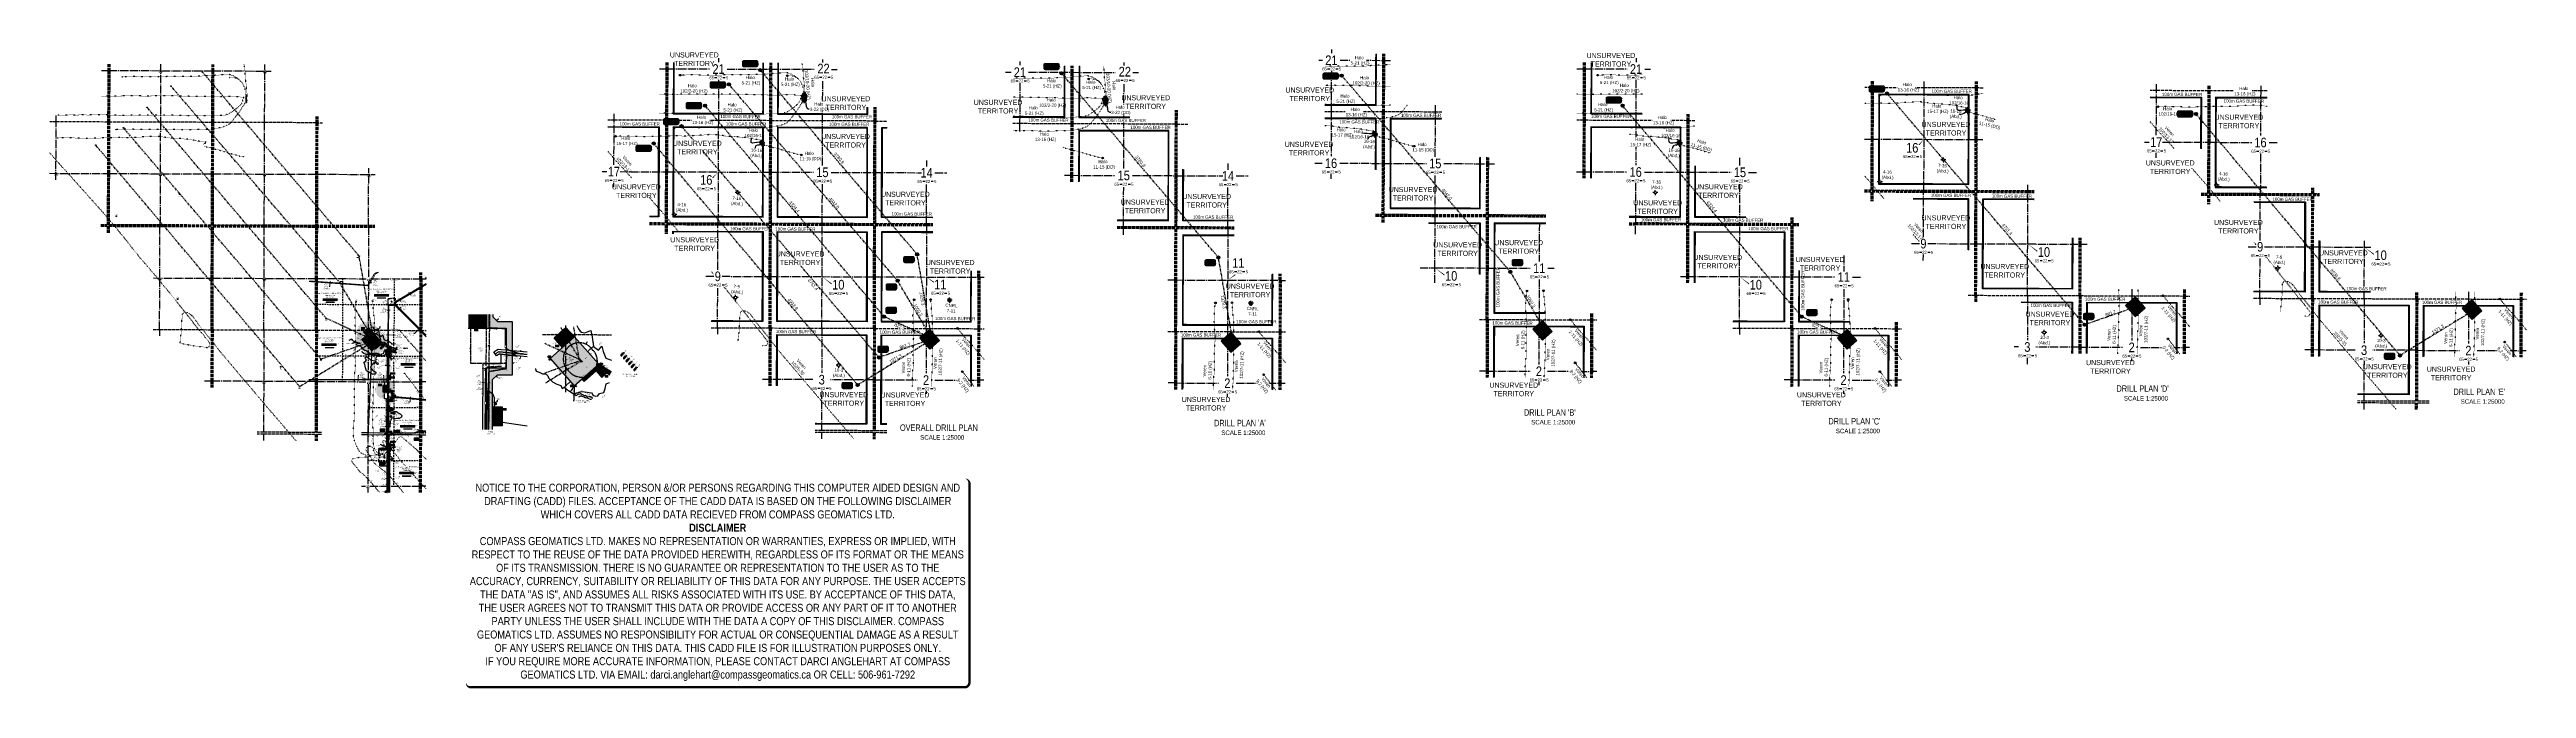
# Model space of a CAD drawing. Extents: x 481150 to 519818, y 6045091 to 6055068.
import ezdxf
from ezdxf.enums import TextEntityAlignment as Align

# ---------------------------------------------------------------- set-up
doc = ezdxf.new("R2010")
doc.units = 0
doc.header["$LTSCALE"] = 5
doc.header["$PDSIZE"] = 0.5
for name, pattern in [('0', [1, 1, 0]), ('foc-ACCESSROAD', [3.75, 2.5, -1.25]), ('foc-BUFFER', [16.75, 15, -1.75]), ('foc-DOT', [1, 0.2, -0.8]), ('foc-DRILLPATH', [14.75, 6, -1.75, 1.75, -1.75, 1.75, -1.75]), ('foc-LSD', [8, 5, -3]), ('foc-QUARTERLINE', [33, 25, -3, 2, -3]), ('foc-TIELINE', [1.875, 1.25, -0.625]), ('foc-TOPO', [1, 0.2, -0.8]), ('foc-TOPO-ephemeral', [6.25, 3.125, -0.625, 0.625, -0.625, 0.625, -0.625]), ('foc-TRAV', [1.875, 1.25, -0.625]), ('foc-UNSURVEYED', [12.5, 10, -2.5]), ('foc-WHEELTRACKS', [2, 0.4, -1.6]), ('UG_PIPE', [1.875, 1.25, -0.625])]:
    doc.linetypes.add(name, pattern=pattern)
doc.layers.get('Defpoints').update_dxf_attribs({"color": 9})
for name, color, linetype in [('10', 1, 'Continuous'), ('35', 37, 'Continuous'), ('9', 3, 'Continuous'), ('ABADATA-DRILL', 8, 'foc-DOT'), ('ABADATA-DRILL-T', 8, 'Continuous'), ('AS-DRILL-T', 8, 'Continuous'), ('AS-PIPE-UG', 44, 'UG_PIPE'), ('AS-PIPE-UG-T', 44, 'Continuous'), ('AS-ROADS', 254, 'Continuous'), ('AS-SYMBOL', 7, 'Continuous'), ('AS-TARGET-GAS', 182, 'Continuous'), ('AS-TARGET-GAS-H', 181, 'Continuous'), ('AS-UNDERLAY-H', 141, 'Continuous'), ('AS-WILDLIFE-BLOCK', 131, 'Continuous'), ('AUX-BUFFER', 7, 'foc-BUFFER'), ('C-AR', 13, 'foc-ACCESSROAD'), ('C-RW', 13, 'Continuous'), ('C-SYMBOL', 7, 'Continuous'), ('C-WS', 13, 'foc-ACCESSROAD'), ('C-WS-S', 8, 'Continuous'), ('D-TXT', 6, 'Continuous'), ('DETAIL-T', 7, 'Continuous'), ('DRILL-T', 8, 'Continuous'), ('F-AR', 190, 'foc-ACCESSROAD'), ('F-RW', 190, 'Continuous'), ('F-WS', 190, 'foc-ACCESSROAD'), ('F-WS-S', 8, 'Continuous'), ('L-BD', 7, 'Continuous'), ('L-BD1', 253, 'Continuous'), ('L-DETAIL-T', 3, 'Continuous'), ('L-MON', 1, 'Continuous'), ('L-MON-T', 1, 'Continuous'), ('L-QSEC', 8, 'foc-QUARTERLINE'), ('L-ROAD-T', 7, 'Continuous'), ('L-SEC', 7, 'Continuous'), ('L-SECLBL', 7, 'Continuous'), ('L-SECTION-LSD', 7, 'foc-LSD'), ('L-TIE', 7, 'foc-TIELINE'), ('L-TITLEDB', 4, 'Continuous'), ('L-UNS-T', 3, 'Continuous'), ('L-USEC', 7, 'foc-UNSURVEYED'), ('P-BUFFER-H 30m', 51, 'Continuous'), ('P-BUFFER-T', 40, 'Continuous'), ('P-CROSSINGS', 250, 'Continuous'), ('P-ELEVATION', 7, 'Continuous'), ('P-PDRILLPATH', 12, 'foc-DRILLPATH'), ('P-PROPOSED', 10, 'Continuous'), ('P-PROPOSED-H', 21, 'Continuous'), ('P-TEMP-BLOCKS', 250, 'Continuous'), ('P-TEMP-H', 41, 'Continuous'), ('P-TEMP_BORROW PIT', 46, 'Continuous'), ('P-TEMP_WORKSPACE', 46, 'Continuous'), ('P-TRAV', 4, 'foc-TRAV'), ('P-TXT', 4, 'Continuous'), ('T-BUSH', 110, '0'), ('T-BUSH-T', 110, 'Continuous'), ('T-DRAW', 143, 'foc-TOPO-ephemeral'), ('T-GENERAL', 48, 'foc-TOPO'), ('T-SLOPE', 48, 'Continuous'), ('T-TIE', 201, 'foc-TIELINE'), ('T-WATER', 160, 'Continuous'), ('T-WATER-H', 133, 'Continuous'), ('T-WATER-P3', 160, 'foc-WHEELTRACKS'), ('T-WATER-T', 170, 'Continuous'), ('WETLAND', 143, 'Continuous'), ('WETLAND-T', 146, 'Continuous')]:
    doc.layers.add(name, color=color, linetype=linetype)
for name, color, linetype, lineweight in [('AS-GENERAL', 48, 'Continuous', 18), ('C-AR-T', 13, 'Continuous', 9), ('C-RW-T', 13, 'Continuous', 9), ('C-WS-T', 13, 'Continuous', 9), ('F-AR-T', 190, 'Continuous', 9), ('F-RW-T', 190, 'Continuous', 9), ('F-WS-T', 190, 'Continuous', 9), ('T-TEXT', 48, 'Continuous', 18), ('T-TIE-T', 201, 'Continuous', 18)]:
    doc.layers.add(name, color=color, linetype=linetype, lineweight=lineweight)
for name, color, linetype, true_color in [('AS-PIPE-AG', 7, 'Continuous', 0x7d00fa), ('P-100m WELL BORE BUFFER', 7, 'Continuous', 0xf5ffd6), ('P-75m DRAINAGE AREA', 7, 'Continuous', 0xf1f8f1)]:
    doc.layers.add(name, color=color, linetype=linetype, true_color=true_color)
doc.layers.add('DISCLAIMER', color=7, linetype='Continuous', plot=False)
doc.styles.add('100L', font='ARIALN.TTF', dxfattribs={"height": 11})
doc.styles.add('175L', font='ARIALN.TTF', dxfattribs={"height": 20})
doc.styles.add('80', font='ARIALN.TTF', dxfattribs={"height": 10})
doc.styles.add('80CG', font='ARIALN.TTF', dxfattribs={"height": 10})
doc.styles.add('80L', font='ARIALN.TTF', dxfattribs={"height": 10})
doc.styles.add('80LS', font='ARIALNI.TTF', dxfattribs={"height": 10})
doc.styles.add('BOLD', font='ARIALNB.TTF')
doc.styles.add('Crossing', font='ARIALN.TTF', dxfattribs={"height": 10})
doc.styles.add('foc-LtypeFont', font='ARIALN.TTF', dxfattribs={"height": 7.35})
doc.styles.add('SIMPLEX', font='ARIALN.TTF')
doc.linetypes.add('foc-TOPO-flowdirection-NOLINE', pattern='A,0,[">",foc-LtypeFont,S=0.3,R=0,X=0,Y=-0.945],-20,[">",foc-LtypeFont,S=0.3,R=0,X=0,Y=-0.945],0', length=20)
doc.dimstyles.new('CG2011', dxfattribs={"dimscale": 5, "dimtxt": 9, "dimasz": 2, "dimexe": 0.2, "dimexo": 0.0625, "dimgap": 0.5, "dimtad": 0, "dimtih": 1, "dimtoh": 1, "dimzin": 0, "dimdsep": 46, "dimtxsty": '80CG', "dimcen": 0.1, "dimse1": 1, "dimse2": 1, "dimclrd": 256, "dimclrt": 256, "dimaunit": 1, "dimadec": 4, "dimazin": 0, "dimtfac": 0.06, "dimtofl": 0, "dimtmove": 0, "dimatfit": 1, "dimfxl": 0.2, "dimtolj": 1, "dimtzin": 0, "dimlwd": -1, "dimarcsym": 0})
doc.dimstyles.new('Compass 5 000', dxfattribs={"dimscale": 5, "dimtxt": 9, "dimasz": 2, "dimexe": 0.2, "dimexo": 0.0625, "dimgap": 0.5, "dimtad": 0, "dimtih": 1, "dimtoh": 1, "dimzin": 0, "dimdsep": 46, "dimtxsty": '80CG', "dimcen": 0.1, "dimse1": 1, "dimse2": 1, "dimclrd": 256, "dimclrt": 256, "dimaunit": 1, "dimadec": 4, "dimazin": 0, "dimtfac": 0.06, "dimtofl": 0, "dimtmove": 0, "dimatfit": 1, "dimfxl": 0.2, "dimtolj": 1, "dimtzin": 0, "dimlwd": -1, "dimarcsym": 0})

# ---------------------------------------------------------------- blocks, each defined once
blk = doc.blocks.new('BH-Existing')
at = {"layer": 'AS-DRILL-T'}
h = blk.add_hatch(color=256, dxfattribs=at)
h.dxf.hatch_style = 1
edge = h.paths.add_edge_path()
edge.add_arc((0, 0), 0.5, 0, 360)
blk.add_circle((0, 0), 0.5, dxfattribs=at)
blk = doc.blocks.new('L-SECLBL')
at = {"layer": '9', "color": 7}
for p, q in [((-5.1, -27.8), (-12.3, -27.8)), ((20.7, -27.8), (13.5, -27.8))]:
    blk.add_line(p, q, dxfattribs=at)
at = {"layer": '10', "color": 2, "style": 'SIMPLEX'}
blk.add_attdef('SEC', text='', height=30, dxfattribs=at).set_placement((0, 0), align=Align.MIDDLE)
at = {"layer": '10', "color": 5, "style": '80L'}
blk.add_attdef('TWP', text='', height=9.5, dxfattribs=at).set_placement((-14.4, -27.4), align=Align.MIDDLE_RIGHT)
blk.add_attdef('RGE', text='', height=9.5, dxfattribs=at).set_placement((3.6, -27.4), align=Align.MIDDLE_CENTER)
blk.add_attdef('MER', text='', height=9.5, dxfattribs=at).set_placement((23.2, -27.4), align=Align.MIDDLE_LEFT)
blk = doc.blocks.new('*U399')
at = {"layer": '35', "color": 3}
blk.add_circle((0, 0), 10, dxfattribs=at)
at = {"layer": '35', "color": 3, "style": '80'}
blk.add_attdef('RP_001', (-30, 6), '', height=10, dxfattribs=at)
blk = doc.blocks.new('*U414')
h = blk.add_hatch(color=255)
edge = h.paths.add_edge_path()
edge.add_line((-64, -12), (64, -12))
edge.add_arc((64, -6), 6, 270, 360)
edge.add_line((70, -6), (70, 4))
edge.add_arc((64, 4), 6, 0, 90)
edge.add_line((64, 10), (-64, 10))
edge.add_arc((-64, 4), 6, 90, 180)
edge.add_line((-70, 4), (-70, -6))
edge.add_arc((-64, -6), 6, 180, 270)
at = {"color": 131, "flags": 128}
blk.add_lwpolyline([(-64, -12, 3, 3, 0), (64, -12, 3, 3, 0.414214), (70, -6, 3, 3, 0), (70, 4, 3, 0, 0.414214), (64, 10, 0, 0, 0), (-64, 10, 0, 0, 0.414214), (-70, 4, 0, 0, 0), (-70, -6, 0, 3, 0.414214)], format="xyseb", close=True, dxfattribs=at)
at = {"color": 131, "style": '80'}
blk.add_attdef('ENTER_TEXT_001', (-36, -5), '', height=10, dxfattribs=at)
blk = doc.blocks.new('*U411')
h = blk.add_hatch(color=255)
edge = h.paths.add_edge_path()
edge.add_line((-64, -12), (64, -12))
edge.add_arc((64, -6), 6, 270, 360)
edge.add_line((70, -6), (70, 4))
edge.add_arc((64, 4), 6, 0, 90)
edge.add_line((64, 10), (-64, 10))
edge.add_arc((-64, 4), 6, 90, 180)
edge.add_line((-70, 4), (-70, -6))
edge.add_arc((-64, -6), 6, 180, 270)
at = {"color": 131, "flags": 128}
blk.add_lwpolyline([(-64, -12, 3, 3, 0), (64, -12, 3, 3, 0.414214), (70, -6, 3, 3, 0), (70, 4, 3, 0, 0.414214), (64, 10, 0, 0, 0), (-64, 10, 0, 0, 0.414214), (-70, 4, 0, 0, 0), (-70, -6, 0, 3, 0.414214)], format="xyseb", close=True, dxfattribs=at)
at = {"color": 131, "style": '80'}
blk.add_attdef('ENTER_TEXT_001', (-36, -5), '', height=10, dxfattribs=at)
blk = doc.blocks.new('*U412')
h = blk.add_hatch(color=255)
edge = h.paths.add_edge_path()
edge.add_line((-64, -12), (64, -12))
edge.add_arc((64, -6), 6, 270, 360)
edge.add_line((70, -6), (70, 4))
edge.add_arc((64, 4), 6, 0, 90)
edge.add_line((64, 10), (-64, 10))
edge.add_arc((-64, 4), 6, 90, 180)
edge.add_line((-70, 4), (-70, -6))
edge.add_arc((-64, -6), 6, 180, 270)
at = {"color": 131, "flags": 128}
blk.add_lwpolyline([(-64, -12, 3, 3, 0), (64, -12, 3, 3, 0.414214), (70, -6, 3, 3, 0), (70, 4, 3, 0, 0.414214), (64, 10, 0, 0, 0), (-64, 10, 0, 0, 0.414214), (-70, 4, 0, 0, 0), (-70, -6, 0, 3, 0.414214)], format="xyseb", close=True, dxfattribs=at)
at = {"color": 131, "style": '80'}
blk.add_attdef('ENTER_TEXT_001', (-36, -5), '', height=10, dxfattribs=at)
blk = doc.blocks.new('*U413')
h = blk.add_hatch(color=255)
edge = h.paths.add_edge_path()
edge.add_line((-64, -12), (64, -12))
edge.add_arc((64, -6), 6, 270, 360)
edge.add_line((70, -6), (70, 4))
edge.add_arc((64, 4), 6, 0, 90)
edge.add_line((64, 10), (-64, 10))
edge.add_arc((-64, 4), 6, 90, 180)
edge.add_line((-70, 4), (-70, -6))
edge.add_arc((-64, -6), 6, 180, 270)
at = {"color": 131, "flags": 128}
blk.add_lwpolyline([(-64, -12, 3, 3, 0), (64, -12, 3, 3, 0.414214), (70, -6, 3, 3, 0), (70, 4, 3, 0, 0.414214), (64, 10, 0, 0, 0), (-64, 10, 0, 0, 0.414214), (-70, 4, 0, 0, 0), (-70, -6, 0, 3, 0.414214)], format="xyseb", close=True, dxfattribs=at)
at = {"color": 131, "style": '80'}
blk.add_attdef('ENTER_TEXT_001', (-36, -5), '', height=10, dxfattribs=at)
blk = doc.blocks.new('GABD')
for p, q in [((-0.8, 0), (-1.6, 0)), ((0, 0.8), (0, 1.6)), ((1.6, 0), (0.8, 0)), ((0, -0.8), (0, -1.6))]:
    blk.add_line(p, q)
blk.add_circle((0, 0), 0.8)
blk = doc.blocks.new('*U403')
h = blk.add_hatch(color=254)
edge = h.paths.add_edge_path()
edge.add_line((-34, -20), (34, -20))
edge.add_arc((34, -14), 6, 270, 360)
edge.add_line((40, -14), (40, 12))
edge.add_arc((34, 12), 6, 0, 90)
edge.add_line((34, 18), (-34, 18))
edge.add_arc((-34, 12), 6, 90, 180)
edge.add_line((-40, 12), (-40, -14))
edge.add_arc((-34, -14), 6, 180, 270)
at = {"color": 1, "flags": 128}
blk.add_lwpolyline([(-61, -44, 0, 10, 0), (0, 0, 5, 5, 0)], format="xyseb", dxfattribs=at)
blk.add_lwpolyline([(-34, -20, 3, 3, 0), (34, -20, 3, 3, 0.414214), (40, -14, 3, 3, 0), (40, 12, 3, 0, 0.414214), (34, 18, 0, 0, 0), (-34, 18, 0, 0, 0.414214), (-40, 12, 0, 0, 0), (-40, -14, 0, 3, 0.414214)], format="xyseb", close=True, dxfattribs=at)
at = {"color": 1, "style": '80'}
blk.add_attdef('ENTER_TEXT_001', (-36, -5), '', height=10, dxfattribs=at)
blk = doc.blocks.new('*U404')
h = blk.add_hatch(color=254)
edge = h.paths.add_edge_path()
edge.add_line((-34, -20), (34, -20))
edge.add_arc((34, -14), 6, 270, 360)
edge.add_line((40, -14), (40, 12))
edge.add_arc((34, 12), 6, 0, 90)
edge.add_line((34, 18), (-34, 18))
edge.add_arc((-34, 12), 6, 90, 180)
edge.add_line((-40, 12), (-40, -14))
edge.add_arc((-34, -14), 6, 180, 270)
at = {"color": 1, "flags": 128}
blk.add_lwpolyline([(-64, 25, 0, 10, 0), (0, 0, 5, 5, 0)], format="xyseb", dxfattribs=at)
blk.add_lwpolyline([(-34, -20, 3, 3, 0), (34, -20, 3, 3, 0.414214), (40, -14, 3, 3, 0), (40, 12, 3, 0, 0.414214), (34, 18, 0, 0, 0), (-34, 18, 0, 0, 0.414214), (-40, 12, 0, 0, 0), (-40, -14, 0, 3, 0.414214)], format="xyseb", close=True, dxfattribs=at)
at = {"color": 1, "style": '80'}
blk.add_attdef('ENTER_TEXT_001', (-36, -5), '', height=10, dxfattribs=at)
blk = doc.blocks.new('*U405')
h = blk.add_hatch(color=254)
edge = h.paths.add_edge_path()
edge.add_line((-36, -28), (36, -28))
edge.add_arc((36, -22), 6, 270, 360)
edge.add_line((42, -22), (42, 21))
edge.add_arc((36, 21), 6, 0, 90)
edge.add_line((36, 27), (-36, 27))
edge.add_arc((-36, 21), 6, 90, 180)
edge.add_line((-42, 21), (-42, -22))
edge.add_arc((-36, -22), 6, 180, 270)
at = {"color": 1, "flags": 128}
blk.add_lwpolyline([(-36, -28, 3, 3, 0), (36, -28, 3, 3, 0.414214), (42, -22, 3, 3, 0), (42, 21, 3, 0, 0.414214), (36, 27, 0, 0, 0), (-36, 27, 0, 0, 0.414214), (-42, 21, 0, 0, 0), (-42, -22, 0, 3, 0.414214)], format="xyseb", close=True, dxfattribs=at)
blk.add_lwpolyline([(46, 58, 0, 10, 0), (0, 0, 5, 5, 0)], format="xyseb", dxfattribs=at)
at = {"color": 1, "style": '80'}
blk.add_attdef('ENTER_TEXT_001', (-36, -5), '', height=10, dxfattribs=at)
blk = doc.blocks.new('*U401')
h = blk.add_hatch(color=254)
edge = h.paths.add_edge_path()
edge.add_line((-34, -20), (34, -20))
edge.add_arc((34, -14), 6, 270, 360)
edge.add_line((40, -14), (40, 12))
edge.add_arc((34, 12), 6, 0, 90)
edge.add_line((34, 18), (-34, 18))
edge.add_arc((-34, 12), 6, 90, 180)
edge.add_line((-40, 12), (-40, -14))
edge.add_arc((-34, -14), 6, 180, 270)
at = {"color": 1, "flags": 128}
blk.add_lwpolyline([(-59, -34, 0, 10, 0), (0, 0, 5, 5, 0)], format="xyseb", dxfattribs=at)
blk.add_lwpolyline([(-34, -20, 3, 3, 0), (34, -20, 3, 3, 0.414214), (40, -14, 3, 3, 0), (40, 12, 3, 0, 0.414214), (34, 18, 0, 0, 0), (-34, 18, 0, 0, 0.414214), (-40, 12, 0, 0, 0), (-40, -14, 0, 3, 0.414214)], format="xyseb", close=True, dxfattribs=at)
at = {"color": 1, "style": '80'}
blk.add_attdef('ENTER_TEXT_001', (-36, -5), '', height=10, dxfattribs=at)
blk = doc.blocks.new('*U402')
h = blk.add_hatch(color=254)
edge = h.paths.add_edge_path()
edge.add_line((-36, -28), (36, -28))
edge.add_arc((36, -22), 6, 270, 360)
edge.add_line((42, -22), (42, 21))
edge.add_arc((36, 21), 6, 0, 90)
edge.add_line((36, 27), (-36, 27))
edge.add_arc((-36, 21), 6, 90, 180)
edge.add_line((-42, 21), (-42, -22))
edge.add_arc((-36, -22), 6, 180, 270)
at = {"color": 1, "flags": 128}
blk.add_lwpolyline([(-36, -28, 3, 3, 0), (36, -28, 3, 3, 0.414214), (42, -22, 3, 3, 0), (42, 21, 3, 0, 0.414214), (36, 27, 0, 0, 0), (-36, 27, 0, 0, 0.414214), (-42, 21, 0, 0, 0), (-42, -22, 0, 3, 0.414214)], format="xyseb", close=True, dxfattribs=at)
blk.add_lwpolyline([(70, -50, 0, 10, 0), (0, 0, 5, 5, 0)], format="xyseb", dxfattribs=at)
at = {"color": 1, "style": '80'}
blk.add_attdef('ENTER_TEXT_001', (-36, -5), '', height=10, dxfattribs=at)
blk = doc.blocks.new('*U415')
at = {"true_color": 0xff8aff}
h = blk.add_hatch(color=211, dxfattribs=at)
edge = h.paths.add_edge_path()
edge.add_line((-24, -20), (24, -20))
edge.add_arc((24, -14), 6, 270, 360)
edge.add_line((30, -14), (30, 12))
edge.add_arc((24, 12), 6, 0, 90)
edge.add_line((24, 18), (-24, 18))
edge.add_arc((-24, 12), 6, 90, 180)
edge.add_line((-30, 12), (-30, -14))
edge.add_arc((-24, -14), 6, 180, 270)
at = {"color": 250, "flags": 128}
blk.add_lwpolyline([(-24, -20, 3, 3, 0), (24, -20, 3, 3, 0.414214), (30, -14, 3, 3, 0), (30, 12, 3, 0, 0.414214), (24, 18, 0, 0, 0), (-24, 18, 0, 0, 0.414214), (-30, 12, 0, 0, 0), (-30, -14, 0, 3, 0.414214)], format="xyseb", close=True, dxfattribs=at)
at = {"flags": 128}
blk.add_lwpolyline([(-22, -13, 0, 7.5, 0), (0, 0, 0, 0, 0)], format="xyseb", dxfattribs=at)
at = {"color": 250}
for tag, p, height, style in [('TEMP_AREA_W1_001', (-9, 2), 12, 'BOLD'), ('ENTER_TEXT_001', (-31, -12), 9, '80')]:
    blk.add_attdef(tag, p, '', height=height, dxfattribs=dict(at, style=style))
blk = doc.blocks.new('*U416')
at = {"true_color": 0xff8aff}
h = blk.add_hatch(color=211, dxfattribs=at)
edge = h.paths.add_edge_path()
edge.add_line((-24, -20), (24, -20))
edge.add_arc((24, -14), 6, 270, 360)
edge.add_line((30, -14), (30, 12))
edge.add_arc((24, 12), 6, 0, 90)
edge.add_line((24, 18), (-24, 18))
edge.add_arc((-24, 12), 6, 90, 180)
edge.add_line((-30, 12), (-30, -14))
edge.add_arc((-24, -14), 6, 180, 270)
at = {"color": 250, "flags": 128}
blk.add_lwpolyline([(-24, -20, 3, 3, 0), (24, -20, 3, 3, 0.414214), (30, -14, 3, 3, 0), (30, 12, 3, 0, 0.414214), (24, 18, 0, 0, 0), (-24, 18, 0, 0, 0.414214), (-30, 12, 0, 0, 0), (-30, -14, 0, 3, 0.414214)], format="xyseb", close=True, dxfattribs=at)
at = {"flags": 128}
blk.add_lwpolyline([(-22, -13, 0, 7.5, 0), (0, 0, 0, 0, 0)], format="xyseb", dxfattribs=at)
at = {"color": 250}
for tag, p, height, style in [('TEMP_AREA_W1_001', (-9, 2), 12, 'BOLD'), ('ENTER_TEXT_001', (-31, -12), 9, '80')]:
    blk.add_attdef(tag, p, '', height=height, dxfattribs=dict(at, style=style))
blk = doc.blocks.new('*U417')
at = {"true_color": 0xff8aff}
h = blk.add_hatch(color=211, dxfattribs=at)
edge = h.paths.add_edge_path()
edge.add_line((-21, -20), (21, -20))
edge.add_arc((21, -14), 6, 270, 360)
edge.add_line((27, -14), (27, 12))
edge.add_arc((21, 12), 6, 0, 90)
edge.add_line((21, 18), (-21, 18))
edge.add_arc((-21, 12), 6, 90, 180)
edge.add_line((-27, 12), (-27, -14))
edge.add_arc((-21, -14), 6, 180, 270)
at = {"color": 250, "flags": 128}
blk.add_lwpolyline([(-21, -20, 3, 3, 0), (21, -20, 3, 3, 0.414214), (27, -14, 3, 3, 0), (27, 12, 3, 0, 0.414214), (21, 18, 0, 0, 0), (-21, 18, 0, 0, 0.414214), (-27, 12, 0, 0, 0), (-27, -14, 0, 3, 0.414214)], format="xyseb", close=True, dxfattribs=at)
at = {"flags": 128}
blk.add_lwpolyline([(-14, 42, 0, 7.5, 0), (0, 0, 0, 0, 0)], format="xyseb", dxfattribs=at)
at = {"color": 250}
for tag, p, height, style in [('TEMP_AREA_W1_001', (-9, 2), 12, 'BOLD'), ('ENTER_TEXT_001', (-31, -12), 9, '80')]:
    blk.add_attdef(tag, p, '', height=height, dxfattribs=dict(at, style=style))
blk = doc.blocks.new('*U419')
at = {"true_color": 0xff8aff}
h = blk.add_hatch(color=211, dxfattribs=at)
edge = h.paths.add_edge_path()
edge.add_line((-24, -20), (24, -20))
edge.add_arc((24, -14), 6, 270, 360)
edge.add_line((30, -14), (30, 12))
edge.add_arc((24, 12), 6, 0, 90)
edge.add_line((24, 18), (-24, 18))
edge.add_arc((-24, 12), 6, 90, 180)
edge.add_line((-30, 12), (-30, -14))
edge.add_arc((-24, -14), 6, 180, 270)
at = {"color": 250, "flags": 128}
blk.add_lwpolyline([(-24, -20, 3, 3, 0), (24, -20, 3, 3, 0.414214), (30, -14, 3, 3, 0), (30, 12, 3, 0, 0.414214), (24, 18, 0, 0, 0), (-24, 18, 0, 0, 0.414214), (-30, 12, 0, 0, 0), (-30, -14, 0, 3, 0.414214)], format="xyseb", close=True, dxfattribs=at)
at = {"flags": 128}
blk.add_lwpolyline([(-22, -13, 0, 7.5, 0), (0, 0, 0, 0, 0)], format="xyseb", dxfattribs=at)
at = {"color": 250}
for tag, p, height, style in [('TEMP_AREA_W1_001', (-9, 2), 12, 'BOLD'), ('ENTER_TEXT_001', (-31, -12), 9, '80')]:
    blk.add_attdef(tag, p, '', height=height, dxfattribs=dict(at, style=style))
blk = doc.blocks.new('*U588')
at = {"true_color": 0xff8aff}
h = blk.add_hatch(color=211, dxfattribs=at)
edge = h.paths.add_edge_path()
edge.add_line((-26, -20), (26, -20))
edge.add_arc((26, -14), 6, 270, 360)
edge.add_line((32, -14), (32, 12))
edge.add_arc((26, 12), 6, 0, 90)
edge.add_line((26, 18), (-26, 18))
edge.add_arc((-26, 12), 6, 90, 180)
edge.add_line((-32, 12), (-32, -14))
edge.add_arc((-26, -14), 6, 180, 270)
at = {"color": 250, "flags": 128}
blk.add_lwpolyline([(-26, -20, 3, 3, 0), (26, -20, 3, 3, 0.414214), (32, -14, 3, 3, 0), (32, 12, 3, 0, 0.414214), (26, 18, 0, 0, 0), (-26, 18, 0, 0, 0.414214), (-32, 12, 0, 0, 0), (-32, -14, 0, 3, 0.414214)], format="xyseb", close=True, dxfattribs=at)
at = {"flags": 128}
blk.add_lwpolyline([(-27, -10, 0, 7.5, 0), (0, 0, 0, 0, 0)], format="xyseb", dxfattribs=at)
at = {"color": 250}
for tag, p, height, style in [('TEMP_AREA_W1_001', (-9, 2), 12, 'BOLD'), ('ENTER_TEXT_001', (-31, -12), 9, '80')]:
    blk.add_attdef(tag, p, '', height=height, dxfattribs=dict(at, style=style))
blk = doc.blocks.new('*D436')
at = {"layer": 'C-AR-T', "transparency": 16777216}
for p, q in [((486904, 6049133), (486894, 6049133)), ((486908, 6049124), (486904, 6049133)), ((486930, 6049082), (486934, 6049073))]:
    blk.add_line(p, q, dxfattribs=at)
for points in [[(486910, 6049125), (486907, 6049124), (486913, 6049115)], [(486931, 6049083), (486928, 6049081), (486925, 6049091)]]:
    blk.add_solid(points, dxfattribs=at)
at = {"layer": 'Defpoints', "color": 0, "transparency": 16777216}
for p in [(486913, 6049115), (486915, 6049116), (486927, 6049092)]:
    blk.add_point(p, dxfattribs=at)
at = {"layer": 'C-AR-T', "transparency": 16777216, "insert": (486860, 6049133), "char_height": 10, "attachment_point": 5, "style": '80CG'}
blk.add_mtext('\\A1;Veren\\P27.50 A/R\\PLOC 881237', dxfattribs=at)
blk = doc.blocks.new('*D437')
at = {"layer": 'C-AR-T', "transparency": 16777216}
for p, q in [((486412, 6048369), (486402, 6048369)), ((486452, 6048369), (486462, 6048369))]:
    blk.add_line(p, q, dxfattribs=at)
for points in [[(486412, 6048371), (486412, 6048368), (486422, 6048369)], [(486452, 6048371), (486452, 6048368), (486442, 6048369)]]:
    blk.add_solid(points, dxfattribs=at)
at = {"layer": 'Defpoints', "color": 0, "transparency": 16777216}
for p in [(486422, 6048407), (486422, 6048369), (486442, 6048407)]:
    blk.add_point(p, dxfattribs=at)
at = {"layer": 'C-AR-T', "transparency": 16777216, "insert": (486367, 6048369), "char_height": 10, "attachment_point": 5, "style": '80CG'}
blk.add_mtext('\\A1;Veren\\P20.00 A/R\\PLOC 881237', dxfattribs=at)
blk = doc.blocks.new('*D438')
at = {"layer": 'C-RW-T', "transparency": 16777216}
for p, q in [((486408, 6049183), (486383, 6049183)), ((486438, 6049183), (486448, 6049183))]:
    blk.add_line(p, q, dxfattribs=at)
for points in [[(486408, 6049185), (486408, 6049182), (486418, 6049183)], [(486438, 6049185), (486438, 6049182), (486428, 6049183)]]:
    blk.add_solid(points, dxfattribs=at)
at = {"layer": 'Defpoints', "color": 0, "transparency": 16777216}
for p in [(486418, 6049184), (486418, 6049183), (486428, 6049184)]:
    blk.add_point(p, dxfattribs=at)
at = {"layer": 'C-RW-T', "transparency": 16777216, "insert": (486344, 6049183), "char_height": 10, "attachment_point": 5, "style": '80CG'}
blk.add_mtext('\\A1;Veren\\P10.00 P/L R/W^JPLA 140028', dxfattribs=at)
blk = doc.blocks.new('*D439')
at = {"layer": 'C-RW-T', "transparency": 16777216}
for p, q in [((486432, 6048441), (486405, 6048441)), ((486467, 6048440), (486477, 6048440))]:
    blk.add_line(p, q, dxfattribs=at)
for points in [[(486432, 6048442), (486432, 6048439), (486442, 6048441)], [(486467, 6048442), (486467, 6048439), (486457, 6048441)]]:
    blk.add_solid(points, dxfattribs=at)
at = {"layer": 'Defpoints', "color": 0, "transparency": 16777216}
for p in [(486442, 6048531), (486442, 6048441), (486457, 6048531)]:
    blk.add_point(p, dxfattribs=at)
at = {"layer": 'C-RW-T', "transparency": 16777216, "insert": (486366, 6048441), "char_height": 10, "attachment_point": 5, "style": '80CG'}
blk.add_mtext('\\A1;Veren\\P15.00 P/L R/W\\PPLA 190056', dxfattribs=at)
blk = doc.blocks.new('*D440')
at = {"layer": 'C-RW-T', "transparency": 16777216}
for p, q in [((486404, 6048994), (486394, 6048994)), ((486434, 6048994), (486444, 6048994))]:
    blk.add_line(p, q, dxfattribs=at)
for points in [[(486404, 6048996), (486404, 6048992), (486414, 6048994)], [(486434, 6048996), (486434, 6048992), (486424, 6048994)]]:
    blk.add_solid(points, dxfattribs=at)
at = {"layer": 'Defpoints', "color": 0, "transparency": 16777216}
for p in [(486414, 6048994), (486414, 6048946), (486424, 6048946)]:
    blk.add_point(p, dxfattribs=at)
at = {"layer": 'C-RW-T', "transparency": 16777216, "insert": (486484, 6048994), "char_height": 10, "attachment_point": 5, "style": '80CG'}
blk.add_mtext('\\A1;Veren\\P10.00 P/L R/W^JPLA 140028', dxfattribs=at)
blk = doc.blocks.new('*D441')
at = {"layer": 'C-RW-T', "transparency": 16777216}
for p, q in [((487907, 6049772), (487897, 6049772)), ((487976, 6049772), (487986, 6049772))]:
    blk.add_line(p, q, dxfattribs=at)
for points in [[(487907, 6049773), (487907, 6049770), (487917, 6049772)], [(487976, 6049773), (487976, 6049770), (487966, 6049772)]]:
    blk.add_solid(points, dxfattribs=at)
at = {"layer": 'Defpoints', "color": 0, "transparency": 16777216}
for p in [(487917, 6049772), (487917, 6049770), (487966, 6049770)]:
    blk.add_point(p, dxfattribs=at)
at = {"layer": 'C-RW-T', "transparency": 16777216, "insert": (487857, 6049772), "char_height": 10, "attachment_point": 5, "style": '80CG'}
blk.add_mtext('\\A1;Veren\\P10.00 P/L R/W^JPLA 140028', dxfattribs=at)
blk = doc.blocks.new('*U408')
h = blk.add_hatch(color=255)
edge = h.paths.add_edge_path()
edge.add_line((-112, -20), (112, -20))
edge.add_arc((112, -14), 6, 270, 360)
edge.add_line((118, -14), (118, 12))
edge.add_arc((112, 12), 6, 0, 90)
edge.add_line((112, 18), (-112, 18))
edge.add_arc((-112, 12), 6, 90, 180)
edge.add_line((-118, 12), (-118, -14))
edge.add_arc((-112, -14), 6, 180, 270)
at = {"color": 44, "flags": 128}
blk.add_lwpolyline([(-112, -20, 3, 3, 0), (112, -20, 3, 3, 0.414214), (118, -14, 3, 3, 0), (118, 12, 3, 0, 0.414214), (112, 18, 0, 0, 0), (-112, 18, 0, 0, 0.414214), (-118, 12, 0, 0, 0), (-118, -14, 0, 3, 0.414214)], format="xyseb", close=True, dxfattribs=at)
at = {"color": 44, "style": '80'}
blk.add_attdef('ENTER_TEXT_001', (-36, -5), '', height=10, dxfattribs=at)
blk = doc.blocks.new('*U409')
h = blk.add_hatch(color=255)
edge = h.paths.add_edge_path()
edge.add_line((-112, -20), (112, -20))
edge.add_arc((112, -14), 6, 270, 360)
edge.add_line((118, -14), (118, 12))
edge.add_arc((112, 12), 6, 0, 90)
edge.add_line((112, 18), (-112, 18))
edge.add_arc((-112, 12), 6, 90, 180)
edge.add_line((-118, 12), (-118, -14))
edge.add_arc((-112, -14), 6, 180, 270)
at = {"color": 44, "flags": 128}
blk.add_lwpolyline([(-112, -20, 3, 3, 0), (112, -20, 3, 3, 0.414214), (118, -14, 3, 3, 0), (118, 12, 3, 0, 0.414214), (112, 18, 0, 0, 0), (-112, 18, 0, 0, 0.414214), (-118, 12, 0, 0, 0), (-118, -14, 0, 3, 0.414214)], format="xyseb", close=True, dxfattribs=at)
at = {"color": 44, "style": '80'}
blk.add_attdef('ENTER_TEXT_001', (-36, -5), '', height=10, dxfattribs=at)
blk = doc.blocks.new('*U406')
h = blk.add_hatch(color=255)
edge = h.paths.add_edge_path()
edge.add_line((-112, -20), (112, -20))
edge.add_arc((112, -14), 6, 270, 360)
edge.add_line((118, -14), (118, 12))
edge.add_arc((112, 12), 6, 0, 90)
edge.add_line((112, 18), (-112, 18))
edge.add_arc((-112, 12), 6, 90, 180)
edge.add_line((-118, 12), (-118, -14))
edge.add_arc((-112, -14), 6, 180, 270)
at = {"color": 44, "flags": 128}
blk.add_lwpolyline([(-112, -20, 3, 3, 0), (112, -20, 3, 3, 0.414214), (118, -14, 3, 3, 0), (118, 12, 3, 0, 0.414214), (112, 18, 0, 0, 0), (-112, 18, 0, 0, 0.414214), (-118, 12, 0, 0, 0), (-118, -14, 0, 3, 0.414214)], format="xyseb", close=True, dxfattribs=at)
at = {"color": 44, "style": '80'}
blk.add_attdef('ENTER_TEXT_001', (-36, -5), '', height=10, dxfattribs=at)
blk = doc.blocks.new('*U407')
h = blk.add_hatch(color=255)
edge = h.paths.add_edge_path()
edge.add_line((-112, -20), (112, -20))
edge.add_arc((112, -14), 6, 270, 360)
edge.add_line((118, -14), (118, 12))
edge.add_arc((112, 12), 6, 0, 90)
edge.add_line((112, 18), (-112, 18))
edge.add_arc((-112, 12), 6, 90, 180)
edge.add_line((-118, 12), (-118, -14))
edge.add_arc((-112, -14), 6, 180, 270)
at = {"color": 44, "flags": 128}
blk.add_lwpolyline([(-112, -20, 3, 3, 0), (112, -20, 3, 3, 0.414214), (118, -14, 3, 3, 0), (118, 12, 3, 0, 0.414214), (112, 18, 0, 0, 0), (-112, 18, 0, 0, 0.414214), (-118, 12, 0, 0, 0), (-118, -14, 0, 3, 0.414214)], format="xyseb", close=True, dxfattribs=at)
at = {"color": 44, "style": '80'}
blk.add_attdef('ENTER_TEXT_001', (-36, -5), '', height=10, dxfattribs=at)
blk = doc.blocks.new('*D431')
at = {"layer": 'Defpoints', "color": 0, "transparency": 16777216}
for p in [(486428, 6049129), (486436, 6049129), (486437, 6049263)]:
    blk.add_point(p, dxfattribs=at)
at = {"layer": 'F-AR-T', "transparency": 16777216}
for p, q in [((486419, 6049263), (486372, 6049263)), ((486447, 6049263), (486457, 6049263))]:
    blk.add_line(p, q, dxfattribs=at)
for points in [[(486419, 6049265), (486419, 6049261), (486429, 6049263)], [(486447, 6049264), (486447, 6049261), (486437, 6049263)]]:
    blk.add_solid(points, dxfattribs=at)
at = {"layer": 'F-AR-T', "transparency": 16777216, "insert": (486325, 6049263), "char_height": 10, "attachment_point": 5, "style": '80CG'}
blk.add_mtext('\\A1;CNRL\\P8.00 A/R\\PLOC 960582\\P(Expired)\\P(As-Built)\\P(To be Cancelled)', dxfattribs=at)
blk = doc.blocks.new('*D432')
at = {"layer": 'Defpoints', "color": 0, "transparency": 16777216}
for p in [(486268, 6049917), (486268, 6049909), (486369, 6049917)]:
    blk.add_point(p, dxfattribs=at)
at = {"layer": 'F-AR-T', "transparency": 16777216}
for p, q in [((486369, 6049980), (486359, 6049980)), ((486369, 6049927), (486369, 6049980)), ((486370, 6049899), (486370, 6049889))]:
    blk.add_line(p, q, dxfattribs=at)
for points in [[(486371, 6049927), (486368, 6049927), (486369, 6049917)], [(486371, 6049899), (486368, 6049899), (486369, 6049909)]]:
    blk.add_solid(points, dxfattribs=at)
at = {"layer": 'F-AR-T', "transparency": 16777216, "insert": (486312, 6049980), "char_height": 10, "attachment_point": 5, "style": '80CG'}
blk.add_mtext('\\A1;CNRL\\P8.00 A/R\\PLOC 960582\\P(Expired)\\P(As-Built)\\P(To be Cancelled)', dxfattribs=at)
blk = doc.blocks.new('*D433')
at = {"layer": 'Defpoints', "color": 0, "transparency": 16777216}
for p in [(485968, 6049917), (485978, 6049917), (485978, 6049909)]:
    blk.add_point(p, dxfattribs=at)
at = {"layer": 'F-AR-T', "transparency": 16777216}
for p, q in [((485968, 6049927), (485968, 6049980)), ((485968, 6049980), (485978, 6049980)), ((485968, 6049899), (485968, 6049889))]:
    blk.add_line(p, q, dxfattribs=at)
for points in [[(485966, 6049899), (485970, 6049899), (485968, 6049909)], [(485967, 6049927), (485970, 6049927), (485968, 6049917)]]:
    blk.add_solid(points, dxfattribs=at)
at = {"layer": 'F-AR-T', "transparency": 16777216, "insert": (486026, 6049980), "char_height": 10, "attachment_point": 5, "style": '80CG'}
blk.add_mtext('\\A1;CNRL\\P8.00 A/R\\PLOC 960582\\P(Expired)\\P(As-Built)\\P(To be Cancelled)', dxfattribs=at)
blk = doc.blocks.new('*D434')
at = {"layer": 'Defpoints', "color": 0, "transparency": 16777216}
for p in [(486432, 6050608), (486442, 6050611), (486442, 6050608)]:
    blk.add_point(p, dxfattribs=at)
at = {"layer": 'F-AR-T', "transparency": 16777216}
for p, q in [((486422, 6050612), (486412, 6050612)), ((486452, 6050611), (486550, 6050610))]:
    blk.add_line(p, q, dxfattribs=at)
for points in [[(486422, 6050613), (486422, 6050610), (486432, 6050611)], [(486452, 6050613), (486452, 6050610), (486442, 6050611)]]:
    blk.add_solid(points, dxfattribs=at)
at = {"layer": 'F-AR-T', "transparency": 16777216, "insert": (486597, 6050610), "char_height": 10, "attachment_point": 5, "style": '80CG'}
blk.add_mtext('\\A1;CNRL\\P10.00 A/R\\PLOC 962396\\P(Expired)\\P(As-Built)\\P(To be Cancelled)', dxfattribs=at)
blk = doc.blocks.new('*D435')
at = {"layer": 'Defpoints', "color": 0, "transparency": 16777216}
for p in [(487966, 6049810), (487967, 6049866), (488006, 6049810)]:
    blk.add_point(p, dxfattribs=at)
at = {"layer": 'F-AR-T', "transparency": 16777216}
for p, q in [((487957, 6049866), (487906, 6049867)), ((488017, 6049866), (488027, 6049866))]:
    blk.add_line(p, q, dxfattribs=at)
for points in [[(487957, 6049868), (487957, 6049865), (487967, 6049866)], [(488017, 6049868), (488017, 6049865), (488007, 6049866)]]:
    blk.add_solid(points, dxfattribs=at)
at = {"layer": 'F-AR-T', "transparency": 16777216, "insert": (487859, 6049867), "char_height": 10, "attachment_point": 5, "style": '80CG'}
blk.add_mtext('\\A1;CNRL\\P8.00 A/R\\PLOC 960582\\P(Expired)\\P(To be Cancelled)', dxfattribs=at)
blk = doc.blocks.new('*D424')
at = {"layer": 'Defpoints', "color": 0, "transparency": 16777216}
for p in [(486615, 6049627), (486616, 6049642), (486784, 6049627)]:
    blk.add_point(p, dxfattribs=at)
at = {"layer": 'F-RW-T', "transparency": 16777216}
for p, q in [((486778, 6049567), (486768, 6049567)), ((486782, 6049602), (486778, 6049567)), ((486785, 6049637), (486786, 6049647))]:
    blk.add_line(p, q, dxfattribs=at)
for points in [[(486780, 6049602), (486783, 6049602), (486782, 6049612)], [(486783, 6049637), (486787, 6049636), (486784, 6049627)]]:
    blk.add_solid(points, dxfattribs=at)
at = {"layer": 'F-RW-T', "transparency": 16777216, "insert": (486729, 6049567), "char_height": 10, "attachment_point": 5, "style": '80CG'}
blk.add_mtext('\\A1;CNRL\\P15.00 P/L R/W\\PPlan 992 2284\\PPLA 982258', dxfattribs=at)
blk = doc.blocks.new('*D425')
at = {"layer": 'Defpoints', "color": 0, "transparency": 16777216}
for p in [(486891, 6050723), (486901, 6050734), (486913, 6050701)]:
    blk.add_point(p, dxfattribs=at)
at = {"layer": 'F-RW-T', "transparency": 16777216}
for p, q in [((486847, 6050635), (486837, 6050635)), ((486906, 6050694), (486847, 6050635)), ((486931, 6050718), (486938, 6050725))]:
    blk.add_line(p, q, dxfattribs=at)
for points in [[(486905, 6050695), (486907, 6050692), (486913, 6050701)], [(486930, 6050720), (486932, 6050717), (486924, 6050711)]]:
    blk.add_solid(points, dxfattribs=at)
at = {"layer": 'F-RW-T', "transparency": 16777216, "insert": (486798, 6050635), "char_height": 10, "attachment_point": 5, "style": '80CG'}
blk.add_mtext('\\A1;CNRL\\P15.00 P/L R/W\\PPlan 982 3712\\PPLA 961847', dxfattribs=at)
blk = doc.blocks.new('*D426')
at = {"layer": 'Defpoints', "color": 0, "transparency": 16777216}
for p in [(488501, 6050281), (488522, 6050279), (488529, 6050354)]:
    blk.add_point(p, dxfattribs=at)
at = {"layer": 'F-RW-T', "transparency": 16777216}
for p, q in [((488497, 6050240), (488487, 6050240)), ((488500, 6050271), (488497, 6050240)), ((488509, 6050366), (488510, 6050376))]:
    blk.add_line(p, q, dxfattribs=at)
for points in [[(488498, 6050271), (488502, 6050271), (488501, 6050281)], [(488507, 6050366), (488510, 6050366), (488508, 6050356)]]:
    blk.add_solid(points, dxfattribs=at)
at = {"layer": 'F-RW-T', "transparency": 16777216, "insert": (488448, 6050240), "char_height": 10, "attachment_point": 5, "style": '80CG'}
blk.add_mtext('\\A1;CNRL\\P15.00 P/L R/W\\PPlan 992 2284\\PPLA 982258', dxfattribs=at)
blk = doc.blocks.new('*D427')
at = {"layer": 'Defpoints', "color": 0, "transparency": 16777216}
for p in [(488278, 6050486), (488378, 6050486), (488377, 6050178)]:
    blk.add_point(p, dxfattribs=at)
at = {"layer": 'P-TXT', "transparency": 16777216}
for p, q in [((488267, 6050178), (488257, 6050178)), ((488387, 6050178), (488397, 6050178))]:
    blk.add_line(p, q, dxfattribs=at)
for points in [[(488267, 6050180), (488267, 6050177), (488277, 6050178)], [(488387, 6050179), (488387, 6050176), (488377, 6050178)]]:
    blk.add_solid(points, dxfattribs=at)
at = {"layer": 'P-TXT', "transparency": 16777216, "insert": (488425, 6050178), "char_height": 10, "attachment_point": 5, "style": '80CG'}
blk.add_mtext('\\A1;20.00 A/R', dxfattribs=at)
blk = doc.blocks.new('*D428')
at = {"layer": 'Defpoints', "color": 0, "transparency": 16777216}
for p in [(486429, 6049505), (486449, 6049505), (486428, 6049233)]:
    blk.add_point(p, dxfattribs=at)
at = {"layer": 'P-TXT', "transparency": 16777216}
for p, q in [((486418, 6049233), (486408, 6049233)), ((486458, 6049233), (486468, 6049233))]:
    blk.add_line(p, q, dxfattribs=at)
for points in [[(486418, 6049235), (486418, 6049232), (486428, 6049233)], [(486458, 6049235), (486458, 6049232), (486448, 6049233)]]:
    blk.add_solid(points, dxfattribs=at)
at = {"layer": 'P-TXT', "transparency": 16777216, "insert": (486496, 6049233), "char_height": 10, "attachment_point": 5, "style": '80CG'}
blk.add_mtext('\\A1;20.00 A/R', dxfattribs=at)
blk = doc.blocks.new('*D429')
at = {"layer": 'Defpoints', "color": 0, "transparency": 16777216}
for p in [(486426, 6050129), (486446, 6050134), (486446, 6050129)]:
    blk.add_point(p, dxfattribs=at)
at = {"layer": 'P-TXT', "transparency": 16777216}
for p, q in [((486416, 6050134), (486390, 6050134)), ((486456, 6050134), (486466, 6050134))]:
    blk.add_line(p, q, dxfattribs=at)
for points in [[(486416, 6050135), (486416, 6050132), (486426, 6050134)], [(486456, 6050135), (486456, 6050132), (486446, 6050134)]]:
    blk.add_solid(points, dxfattribs=at)
at = {"layer": 'P-TXT', "transparency": 16777216, "insert": (486363, 6050134), "char_height": 10, "attachment_point": 5, "style": '80CG'}
blk.add_mtext('\\A1;20.00 A/R', dxfattribs=at)
blk = doc.blocks.new('*D430')
at = {"layer": 'Defpoints', "color": 0, "linetype": 'Continuous', "transparency": 16777216}
for p in [(489791, 6050112), (489798, 6050107), (489772, 6050064)]:
    blk.add_point(p, dxfattribs=at)
at = {"layer": 'P-TXT', "transparency": 16777216}
for p, q in [((489796, 6050120), (489803, 6050132)), ((489803, 6050132), (489813, 6050132)), ((489760, 6050060), (489755, 6050052))]:
    blk.add_line(p, q, dxfattribs=at)
at = {"layer": 'P-TXT', "linetype": 'Continuous', "transparency": 16777216}
for points in [[(489795, 6050121), (489797, 6050119), (489791, 6050112)], [(489758, 6050061), (489761, 6050059), (489765, 6050069)]]:
    blk.add_solid(points, dxfattribs=at)
at = {"layer": 'P-TXT', "linetype": 'Continuous', "transparency": 16777216, "insert": (489841, 6050132), "char_height": 10, "attachment_point": 5, "style": '80CG'}
blk.add_mtext('\\A1;20.00 A/R', dxfattribs=at)
blk = doc.blocks.new('RISER')
h = blk.add_hatch(color=255)
h.dxf.hatch_style = 1
edge = h.paths.add_edge_path()
edge.add_arc((0, 0), 0.7, 0, 360)
blk.add_hatch(color=13).paths.add_polyline_path([(0.6, -0.2), (-0.6, -0.2, 0.774597)])
at = {"color": 13}
blk.add_line((-0.6, -0.2), (0.6, -0.2), dxfattribs=at)
blk.add_circle((0, 0), 0.6, dxfattribs=at)
blk = doc.blocks.new('GAS')
h = blk.add_hatch(color=255)
h.dxf.hatch_style = 1
edge = h.paths.add_edge_path()
edge.add_arc((0, 0), 0.9, 0, 360)
for p, q in [((-0.8, 0), (-1.6, 0)), ((-0.6, 0.6), (-1.1, 1.1)), ((0, 0.8), (0, 1.6)), ((0.6, 0.6), (1.1, 1.1)), ((1.6, 0), (0.8, 0)), ((-0.6, -0.6), (-1.1, -1.1)), ((0, -0.8), (0, -1.6)), ((1.1, -1.1), (0.6, -0.6))]:
    blk.add_line(p, q)
blk.add_circle((0, 0), 0.8)
blk = doc.blocks.new('WC')
at = {"layer": 'L-MON'}
h = blk.add_hatch(color=255, dxfattribs=at)
h.dxf.hatch_style = 1
edge = h.paths.add_edge_path()
edge.add_arc((0, 0), 0.9, 0, 360)
at = {"layer": 'L-MON', "color": 240, "flags": 128}
for points in [[(-0.6, 0.5), (-1.2, 1.1)], [(0.5, 0.6), (1.1, 1.2)], [(-1.2, -1.2), (-0.6, -0.6)], [(1.2, -1.2), (0.6, -0.6)]]:
    blk.add_lwpolyline(points, dxfattribs=at)
at = {"layer": 'L-MON', "color": 240}
for radius in [0.8, 0.373]:
    blk.add_circle((0, 0), radius, dxfattribs=at)
blk = doc.blocks.new('STRIA')
blk.add_hatch(color=255).paths.add_polyline_path([(0, 1.5), (-1.5, -0.9), (1.4, -0.9)])
blk = doc.blocks.new('STRIAA')
blk.add_blockref('STRIA', (0, 0))
blk = doc.blocks.new('STRIB')
at = {"color": 1}
blk.add_solid([(-1.1, -0.7), (0, 1.1), (1, -0.7)], dxfattribs=at)
blk = doc.blocks.new('STRIBB')
blk.add_blockref('STRIB', (0, 0))
blk = doc.blocks.new('STRICC')
for name in ['STRIAA', 'STRIBB']:
    blk.add_blockref(name, (0, 0))
blk = doc.blocks.new('fdspike')
blk.add_blockref('STRICC', (0, 0))
blk = doc.blocks.new('TRIA')
blk.add_hatch(color=255).paths.add_polyline_path([(0, 1.5), (-1.5, -0.9), (1.4, -0.9)])
blk = doc.blocks.new('TRIAA')
blk.add_blockref('TRIA', (0, 0))
blk = doc.blocks.new('TRIB')
at = {"color": 1}
blk.add_lwpolyline([(-1.1, -0.7), (0, 1.1), (1, -0.7)], close=True, dxfattribs=at)
blk = doc.blocks.new('TRIBB')
blk.add_blockref('TRIB', (0, 0))
blk = doc.blocks.new('TRICC')
for name in ['TRIAA', 'TRIBB']:
    blk.add_blockref(name, (0, 0))
blk = doc.blocks.new('plspike')
blk.add_blockref('TRICC', (0, 0))
blk = doc.blocks.new('TEMP')
h = blk.add_hatch(color=255)
h.dxf.hatch_style = 1
h.paths.add_polyline_path([(0, 0.3), (-0.7, 1.2), (-0.7, 0.7), (-1.2, 0.7), (-0.3, 0), (-1.2, -0.7), (-0.7, -0.7), (-0.7, -1.2), (0, -0.3), (0.7, -1.2), (0.7, -0.7), (1.2, -0.7), (0.3, 0), (1.2, 0.7), (0.7, 0.7), (0.7, 1.2)])
h.paths.add_polyline_path([(0.6, 0.8), (0.6, 0.6), (0.8, 0.6), (0.1, 0), (0.8, -0.6), (0.6, -0.6), (0.6, -0.8), (0, -0.1), (-0.6, -0.8), (-0.6, -0.6), (-0.8, -0.6), (-0.1, 0), (-0.8, 0.6), (-0.6, 0.6), (-0.6, 0.8), (0, 0.1)], flags=16)
h = blk.add_hatch(color=1)
h.dxf.hatch_style = 1
h.paths.add_polyline_path([(0, 0.1), (-0.6, 0.8), (-0.6, 0.6), (-0.8, 0.6), (-0.1, 0), (-0.8, -0.6), (-0.6, -0.6), (-0.6, -0.8), (0, -0.1), (0.6, -0.8), (0.6, -0.6), (0.8, -0.6), (0.1, 0), (0.8, 0.6), (0.6, 0.6), (0.6, 0.8)])
at = {"color": 1}
for p, q in [((-0.1, 0), (0.1, 0)), ((0, 0.1), (0, -0.1))]:
    blk.add_line(p, q, dxfattribs=at)
at = {"color": 255, "flags": 128}
blk.add_lwpolyline([(-0.3, 0), (-1.2, 0.7), (-0.7, 0.7), (-0.7, 1.2), (0, 0.3), (0.7, 1.2), (0.7, 0.7), (1.2, 0.7), (0.3, 0), (1.2, -0.7), (0.7, -0.7), (0.7, -1.2), (0, -0.3), (-0.7, -1.2), (-0.7, -0.7), (-1.2, -0.7)], close=True, dxfattribs=at)
at = {"color": 1, "flags": 128}
blk.add_lwpolyline([(-0.1, 0), (-0.8, 0.6), (-0.6, 0.6), (-0.6, 0.8), (0, 0.1), (0.6, 0.8), (0.6, 0.6), (0.8, 0.6), (0.1, 0), (0.8, -0.6), (0.6, -0.6), (0.6, -0.8), (0, -0.1), (-0.6, -0.8), (-0.6, -0.6), (-0.8, -0.6)], close=True, dxfattribs=at)
blk = doc.blocks.new('fdia')
at = {"color": 255, "const_width": 1}
blk.add_lwpolyline([(-0.5, 0, 1), (0.5, 0, 1)], format="xyb", close=True, dxfattribs=at)
blk = doc.blocks.new('Fdiaa')
blk.add_blockref('fdia', (0, 0))
blk = doc.blocks.new('fdib')
at = {"color": 1, "const_width": 1.6}
blk.add_lwpolyline([(-0.4, 0, 1), (0.4, 0, 1)], format="xyb", close=True, dxfattribs=at)
at = {"color": 1}
blk.add_circle((0, 0), 0.8, dxfattribs=at)
blk = doc.blocks.new('Fdibb')
blk.add_blockref('fdib', (0, 0))
blk = doc.blocks.new('fdicc')
for name in ['Fdibb', 'Fdiaa']:
    blk.add_blockref(name, (0, 0))
blk = doc.blocks.new('FDI')
blk.add_blockref('fdicc', (0, 0))
blk = doc.blocks.new('Temp_Area_Small_Pink')
at = {"true_color": 0xff8aff}
h = blk.add_hatch(color=211, dxfattribs=at)
h.dxf.hatch_style = 1
h.paths.add_polyline_path([(-17, -9), (16, -9), (16, 9), (-17, 9)])
at = {"color": 250}
for points in [[(-17, -10), (16, -10), (16, 9), (-17, 9)], [(-17, -10), (17, -10), (17, 9), (-17, 9)]]:
    blk.add_lwpolyline(points, close=True, dxfattribs=at)
at = {"color": 250, "style": '80L'}
blk.add_attdef('TEMPORARY', text='', height=9, dxfattribs=at).set_placement((0, 0), align=Align.MIDDLE_CENTER)
blk = doc.blocks.new('xing2')
h = blk.add_hatch(color=50)
h.dxf.hatch_style = 1
edge = h.paths.add_edge_path()
edge.add_ellipse((0, 0), major_axis=(-12.5, 0), ratio=0.816297, start_angle=0, end_angle=360)
h = blk.add_hatch(color=250)
h.dxf.hatch_style = 1
edge = h.paths.add_edge_path()
edge.add_ellipse((0, -2), major_axis=(-12.5, 0), ratio=0.816297, start_angle=0, end_angle=180)
edge.add_line((12, -2), (12, 0))
edge.add_ellipse((0, 0), major_axis=(-12.5, 0), ratio=0.816297, start_angle=0, end_angle=180, ccw=False)
edge.add_line((-12, 0), (-12, -2))
at = {"color": 250}
blk.add_ellipse((0, 0), major_axis=(-12.5, 0), ratio=0.816297, dxfattribs=at)
blk.add_ellipse((0, -2), major_axis=(-12.5, 0), ratio=0.816297, start_param=0, end_param=3.141593, dxfattribs=at)
at = {"color": 250, "style": 'Crossing'}
blk.add_attdef('CROSSING', text='', height=9, dxfattribs=at).set_placement((0, 0), align=Align.MIDDLE_CENTER)
at = {"color": 250, "style": 'Crossing', "flags": 1}
for tag, p in [('DESCRIPTION', (0, -26)), ('LOCATION', (0, -39)), ('DWG_REF', (0, -53)), ('OWNER', (0, -12))]:
    blk.add_attdef(tag, text='', height=9, dxfattribs=at).set_placement(p, align=Align.MIDDLE_CENTER)
blk = doc.blocks.new('*U372')
at = {"layer": 'P-ELEVATION'}
h = blk.add_hatch(color=111, dxfattribs=at)
h.dxf.hatch_style = 1
edge = h.paths.add_edge_path()
edge.add_arc((-17, -4), 6.1, 215, 325)
edge.add_arc((-7, -4), 6.1, 215, 325)
edge.add_arc((3, -4), 6.1, 215, 325)
edge.add_arc((13, -4), 6.1, 215, 325)
edge.add_arc((18, -4), 4.32, 263.4336, 373.4336)
edge.add_arc((19, 2), 6.1, 305, 415)
edge.add_arc((17, 4), 5.69, 30.6955, 140.6955)
edge.add_arc((8, 4), 6.1, 35, 145)
edge.add_arc((-2, 4), 6.1, 35, 145)
edge.add_arc((-12, 4), 6.1, 35, 145)
edge.add_arc((-18, 4), 4.33, 75.4261, 185.4261)
edge.add_arc((-18, -2), 6.96, 125, 235)
at = {"color": 240, "flags": 128}
blk.add_lwpolyline([(-22, -8, 0.520567), (-12, -8, 0.520567), (-2, -8, 0.520567), (8, -8, 0.520567), (18, -8, 0.520567), (22, -3, 0.520567), (22, 7, 0.520567), (13, 8, 0.520567), (3, 8, 0.520567), (-7, 8, 0.520567), (-17, 8, 0.520567), (-22, 3, 0.520567)], format="xyb", close=True, dxfattribs=at)
at = {"layer": 'P-ELEVATION', "color": 240, "flags": 128}
blk.add_lwpolyline([(0, 0, 12.5, 0, 0), (8, -2, 0, 0, 0)], format="xyseb", dxfattribs=at)
at = {"layer": 'P-ELEVATION', "color": 240, "style": '80'}
blk.add_attdef('ELEVATION', text='', height=10, dxfattribs=at).set_placement((0, 0), align=Align.MIDDLE_CENTER)
blk = doc.blocks.new('*U368')
at = {"layer": 'P-ELEVATION'}
h = blk.add_hatch(color=111, dxfattribs=at)
h.dxf.hatch_style = 1
edge = h.paths.add_edge_path()
edge.add_arc((-17, -4), 6.1, 215, 325)
edge.add_arc((-7, -4), 6.1, 215, 325)
edge.add_arc((3, -4), 6.1, 215, 325)
edge.add_arc((13, -4), 6.1, 215, 325)
edge.add_arc((18, -4), 4.32, 263.4336, 373.4336)
edge.add_arc((19, 2), 6.1, 305, 415)
edge.add_arc((17, 4), 5.69, 30.6955, 140.6955)
edge.add_arc((8, 4), 6.1, 35, 145)
edge.add_arc((-2, 4), 6.1, 35, 145)
edge.add_arc((-12, 4), 6.1, 35, 145)
edge.add_arc((-18, 4), 4.33, 75.4261, 185.4261)
edge.add_arc((-18, -2), 6.96, 125, 235)
at = {"color": 240, "flags": 128}
blk.add_lwpolyline([(-22, -8, 0.520567), (-12, -8, 0.520567), (-2, -8, 0.520567), (8, -8, 0.520567), (18, -8, 0.520567), (22, -3, 0.520567), (22, 7, 0.520567), (13, 8, 0.520567), (3, 8, 0.520567), (-7, 8, 0.520567), (-17, 8, 0.520567), (-22, 3, 0.520567)], format="xyb", close=True, dxfattribs=at)
at = {"layer": 'P-ELEVATION', "color": 240, "flags": 128}
blk.add_lwpolyline([(0, 0, 12.5, 0, 0), (8, -2, 0, 0, 0)], format="xyseb", dxfattribs=at)
at = {"layer": 'P-ELEVATION', "color": 240, "style": '80'}
blk.add_attdef('ELEVATION', text='', height=10, dxfattribs=at).set_placement((0, 0), align=Align.MIDDLE_CENTER)
blk = doc.blocks.new('*U369')
at = {"layer": 'P-ELEVATION'}
h = blk.add_hatch(color=111, dxfattribs=at)
h.dxf.hatch_style = 1
edge = h.paths.add_edge_path()
edge.add_arc((-17, -4), 6.1, 215, 325)
edge.add_arc((-7, -4), 6.1, 215, 325)
edge.add_arc((3, -4), 6.1, 215, 325)
edge.add_arc((13, -4), 6.1, 215, 325)
edge.add_arc((18, -4), 4.32, 263.4336, 373.4336)
edge.add_arc((19, 2), 6.1, 305, 415)
edge.add_arc((17, 4), 5.69, 30.6955, 140.6955)
edge.add_arc((8, 4), 6.1, 35, 145)
edge.add_arc((-2, 4), 6.1, 35, 145)
edge.add_arc((-12, 4), 6.1, 35, 145)
edge.add_arc((-18, 4), 4.33, 75.4261, 185.4261)
edge.add_arc((-18, -2), 6.96, 125, 235)
at = {"color": 240, "flags": 128}
blk.add_lwpolyline([(-22, -8, 0.520567), (-12, -8, 0.520567), (-2, -8, 0.520567), (8, -8, 0.520567), (18, -8, 0.520567), (22, -3, 0.520567), (22, 7, 0.520567), (13, 8, 0.520567), (3, 8, 0.520567), (-7, 8, 0.520567), (-17, 8, 0.520567), (-22, 3, 0.520567)], format="xyb", close=True, dxfattribs=at)
at = {"layer": 'P-ELEVATION', "color": 240, "flags": 128}
blk.add_lwpolyline([(0, 0, 12.5, 0, 0), (8, -2, 0, 0, 0)], format="xyseb", dxfattribs=at)
at = {"layer": 'P-ELEVATION', "color": 240, "style": '80'}
blk.add_attdef('ELEVATION', text='', height=10, dxfattribs=at).set_placement((0, 0), align=Align.MIDDLE_CENTER)
blk = doc.blocks.new('*U370')
at = {"layer": 'P-ELEVATION'}
h = blk.add_hatch(color=111, dxfattribs=at)
h.dxf.hatch_style = 1
edge = h.paths.add_edge_path()
edge.add_arc((-17, -4), 6.1, 215, 325)
edge.add_arc((-7, -4), 6.1, 215, 325)
edge.add_arc((3, -4), 6.1, 215, 325)
edge.add_arc((13, -4), 6.1, 215, 325)
edge.add_arc((18, -4), 4.32, 263.4336, 373.4336)
edge.add_arc((19, 2), 6.1, 305, 415)
edge.add_arc((17, 4), 5.69, 30.6955, 140.6955)
edge.add_arc((8, 4), 6.1, 35, 145)
edge.add_arc((-2, 4), 6.1, 35, 145)
edge.add_arc((-12, 4), 6.1, 35, 145)
edge.add_arc((-18, 4), 4.33, 75.4261, 185.4261)
edge.add_arc((-18, -2), 6.96, 125, 235)
at = {"color": 240, "flags": 128}
blk.add_lwpolyline([(-22, -8, 0.520567), (-12, -8, 0.520567), (-2, -8, 0.520567), (8, -8, 0.520567), (18, -8, 0.520567), (22, -3, 0.520567), (22, 7, 0.520567), (13, 8, 0.520567), (3, 8, 0.520567), (-7, 8, 0.520567), (-17, 8, 0.520567), (-22, 3, 0.520567)], format="xyb", close=True, dxfattribs=at)
at = {"layer": 'P-ELEVATION', "color": 240, "flags": 128}
blk.add_lwpolyline([(0, 0, 12.5, 0, 0), (8, -2, 0, 0, 0)], format="xyseb", dxfattribs=at)
at = {"layer": 'P-ELEVATION', "color": 240, "style": '80'}
blk.add_attdef('ELEVATION', text='', height=10, dxfattribs=at).set_placement((0, 0), align=Align.MIDDLE_CENTER)
blk = doc.blocks.new('*U371')
at = {"layer": 'P-ELEVATION'}
h = blk.add_hatch(color=111, dxfattribs=at)
h.dxf.hatch_style = 1
edge = h.paths.add_edge_path()
edge.add_arc((-17, -4), 6.1, 215, 325)
edge.add_arc((-7, -4), 6.1, 215, 325)
edge.add_arc((3, -4), 6.1, 215, 325)
edge.add_arc((13, -4), 6.1, 215, 325)
edge.add_arc((18, -4), 4.32, 263.4336, 373.4336)
edge.add_arc((19, 2), 6.1, 305, 415)
edge.add_arc((17, 4), 5.69, 30.6955, 140.6955)
edge.add_arc((8, 4), 6.1, 35, 145)
edge.add_arc((-2, 4), 6.1, 35, 145)
edge.add_arc((-12, 4), 6.1, 35, 145)
edge.add_arc((-18, 4), 4.33, 75.4261, 185.4261)
edge.add_arc((-18, -2), 6.96, 125, 235)
at = {"color": 240, "flags": 128}
blk.add_lwpolyline([(-22, -8, 0.520567), (-12, -8, 0.520567), (-2, -8, 0.520567), (8, -8, 0.520567), (18, -8, 0.520567), (22, -3, 0.520567), (22, 7, 0.520567), (13, 8, 0.520567), (3, 8, 0.520567), (-7, 8, 0.520567), (-17, 8, 0.520567), (-22, 3, 0.520567)], format="xyb", close=True, dxfattribs=at)
at = {"layer": 'P-ELEVATION', "color": 240, "flags": 128}
blk.add_lwpolyline([(0, 0, 12.5, 0, 0), (8, -2, 0, 0, 0)], format="xyseb", dxfattribs=at)
at = {"layer": 'P-ELEVATION', "color": 240, "style": '80'}
blk.add_attdef('ELEVATION', text='', height=10, dxfattribs=at).set_placement((0, 0), align=Align.MIDDLE_CENTER)
blk = doc.blocks.new('*U393')
at = {"layer": 'P-ELEVATION'}
h = blk.add_hatch(color=111, dxfattribs=at)
h.dxf.hatch_style = 1
edge = h.paths.add_edge_path()
edge.add_arc((-17, -4), 6.1, 215, 325)
edge.add_arc((-7, -4), 6.1, 215, 325)
edge.add_arc((3, -4), 6.1, 215, 325)
edge.add_arc((13, -4), 6.1, 215, 325)
edge.add_arc((18, -4), 4.32, 263.4336, 373.4336)
edge.add_arc((19, 2), 6.1, 305, 415)
edge.add_arc((17, 4), 5.69, 30.6955, 140.6955)
edge.add_arc((8, 4), 6.1, 35, 145)
edge.add_arc((-2, 4), 6.1, 35, 145)
edge.add_arc((-12, 4), 6.1, 35, 145)
edge.add_arc((-18, 4), 4.33, 75.4261, 185.4261)
edge.add_arc((-18, -2), 6.96, 125, 235)
at = {"color": 240, "flags": 128}
blk.add_lwpolyline([(-22, -8, 0.520567), (-12, -8, 0.520567), (-2, -8, 0.520567), (8, -8, 0.520567), (18, -8, 0.520567), (22, -3, 0.520567), (22, 7, 0.520567), (13, 8, 0.520567), (3, 8, 0.520567), (-7, 8, 0.520567), (-17, 8, 0.520567), (-22, 3, 0.520567)], format="xyb", close=True, dxfattribs=at)
at = {"layer": 'P-ELEVATION', "color": 240, "flags": 128}
blk.add_lwpolyline([(0, 0, 12.5, 0, 0), (8, -2, 0, 0, 0)], format="xyseb", dxfattribs=at)
at = {"layer": 'P-ELEVATION', "color": 240, "style": '80'}
blk.add_attdef('ELEVATION', text='', height=10, dxfattribs=at).set_placement((0, 0), align=Align.MIDDLE_CENTER)
blk = doc.blocks.new('*U394')
at = {"layer": 'P-ELEVATION'}
h = blk.add_hatch(color=111, dxfattribs=at)
h.dxf.hatch_style = 1
edge = h.paths.add_edge_path()
edge.add_arc((-17, -4), 6.1, 215, 325)
edge.add_arc((-7, -4), 6.1, 215, 325)
edge.add_arc((3, -4), 6.1, 215, 325)
edge.add_arc((13, -4), 6.1, 215, 325)
edge.add_arc((18, -4), 4.32, 263.4336, 373.4336)
edge.add_arc((19, 2), 6.1, 305, 415)
edge.add_arc((17, 4), 5.69, 30.6955, 140.6955)
edge.add_arc((8, 4), 6.1, 35, 145)
edge.add_arc((-2, 4), 6.1, 35, 145)
edge.add_arc((-12, 4), 6.1, 35, 145)
edge.add_arc((-18, 4), 4.33, 75.4261, 185.4261)
edge.add_arc((-18, -2), 6.96, 125, 235)
at = {"color": 240, "flags": 128}
blk.add_lwpolyline([(-22, -8, 0.520567), (-12, -8, 0.520567), (-2, -8, 0.520567), (8, -8, 0.520567), (18, -8, 0.520567), (22, -3, 0.520567), (22, 7, 0.520567), (13, 8, 0.520567), (3, 8, 0.520567), (-7, 8, 0.520567), (-17, 8, 0.520567), (-22, 3, 0.520567)], format="xyb", close=True, dxfattribs=at)
at = {"layer": 'P-ELEVATION', "color": 240, "flags": 128}
blk.add_lwpolyline([(0, 0, 12.5, 0, 0), (8, -2, 0, 0, 0)], format="xyseb", dxfattribs=at)
at = {"layer": 'P-ELEVATION', "color": 240, "style": '80'}
blk.add_attdef('ELEVATION', text='', height=10, dxfattribs=at).set_placement((0, 0), align=Align.MIDDLE_CENTER)
blk = doc.blocks.new('*U395')
at = {"layer": 'P-ELEVATION'}
h = blk.add_hatch(color=111, dxfattribs=at)
h.dxf.hatch_style = 1
edge = h.paths.add_edge_path()
edge.add_arc((-17, -4), 6.1, 215, 325)
edge.add_arc((-7, -4), 6.1, 215, 325)
edge.add_arc((3, -4), 6.1, 215, 325)
edge.add_arc((13, -4), 6.1, 215, 325)
edge.add_arc((18, -4), 4.32, 263.4336, 373.4336)
edge.add_arc((19, 2), 6.1, 305, 415)
edge.add_arc((17, 4), 5.69, 30.6955, 140.6955)
edge.add_arc((8, 4), 6.1, 35, 145)
edge.add_arc((-2, 4), 6.1, 35, 145)
edge.add_arc((-12, 4), 6.1, 35, 145)
edge.add_arc((-18, 4), 4.33, 75.4261, 185.4261)
edge.add_arc((-18, -2), 6.96, 125, 235)
at = {"color": 240, "flags": 128}
blk.add_lwpolyline([(-22, -8, 0.520567), (-12, -8, 0.520567), (-2, -8, 0.520567), (8, -8, 0.520567), (18, -8, 0.520567), (22, -3, 0.520567), (22, 7, 0.520567), (13, 8, 0.520567), (3, 8, 0.520567), (-7, 8, 0.520567), (-17, 8, 0.520567), (-22, 3, 0.520567)], format="xyb", close=True, dxfattribs=at)
at = {"layer": 'P-ELEVATION', "color": 240, "flags": 128}
blk.add_lwpolyline([(0, 0, 12.5, 0, 0), (8, -2, 0, 0, 0)], format="xyseb", dxfattribs=at)
at = {"layer": 'P-ELEVATION', "color": 240, "style": '80'}
blk.add_attdef('ELEVATION', text='', height=10, dxfattribs=at).set_placement((0, 0), align=Align.MIDDLE_CENTER)
blk = doc.blocks.new('*U396')
at = {"layer": 'P-ELEVATION'}
h = blk.add_hatch(color=111, dxfattribs=at)
h.dxf.hatch_style = 1
edge = h.paths.add_edge_path()
edge.add_arc((-17, -4), 6.1, 215, 325)
edge.add_arc((-7, -4), 6.1, 215, 325)
edge.add_arc((3, -4), 6.1, 215, 325)
edge.add_arc((13, -4), 6.1, 215, 325)
edge.add_arc((18, -4), 4.32, 263.4336, 373.4336)
edge.add_arc((19, 2), 6.1, 305, 415)
edge.add_arc((17, 4), 5.69, 30.6955, 140.6955)
edge.add_arc((8, 4), 6.1, 35, 145)
edge.add_arc((-2, 4), 6.1, 35, 145)
edge.add_arc((-12, 4), 6.1, 35, 145)
edge.add_arc((-18, 4), 4.33, 75.4261, 185.4261)
edge.add_arc((-18, -2), 6.96, 125, 235)
at = {"color": 240, "flags": 128}
blk.add_lwpolyline([(-22, -8, 0.520567), (-12, -8, 0.520567), (-2, -8, 0.520567), (8, -8, 0.520567), (18, -8, 0.520567), (22, -3, 0.520567), (22, 7, 0.520567), (13, 8, 0.520567), (3, 8, 0.520567), (-7, 8, 0.520567), (-17, 8, 0.520567), (-22, 3, 0.520567)], format="xyb", close=True, dxfattribs=at)
at = {"layer": 'P-ELEVATION', "color": 240, "flags": 128}
blk.add_lwpolyline([(0, 0, 12.5, 0, 0), (8, -2, 0, 0, 0)], format="xyseb", dxfattribs=at)
at = {"layer": 'P-ELEVATION', "color": 240, "style": '80'}
blk.add_attdef('ELEVATION', text='', height=10, dxfattribs=at).set_placement((0, 0), align=Align.MIDDLE_CENTER)
blk = doc.blocks.new('*U397')
at = {"layer": 'P-ELEVATION'}
h = blk.add_hatch(color=111, dxfattribs=at)
h.dxf.hatch_style = 1
edge = h.paths.add_edge_path()
edge.add_arc((-17, -4), 6.1, 215, 325)
edge.add_arc((-7, -4), 6.1, 215, 325)
edge.add_arc((3, -4), 6.1, 215, 325)
edge.add_arc((13, -4), 6.1, 215, 325)
edge.add_arc((18, -4), 4.32, 263.4336, 373.4336)
edge.add_arc((19, 2), 6.1, 305, 415)
edge.add_arc((17, 4), 5.69, 30.6955, 140.6955)
edge.add_arc((8, 4), 6.1, 35, 145)
edge.add_arc((-2, 4), 6.1, 35, 145)
edge.add_arc((-12, 4), 6.1, 35, 145)
edge.add_arc((-18, 4), 4.33, 75.4261, 185.4261)
edge.add_arc((-18, -2), 6.96, 125, 235)
at = {"color": 240, "flags": 128}
blk.add_lwpolyline([(-22, -8, 0.520567), (-12, -8, 0.520567), (-2, -8, 0.520567), (8, -8, 0.520567), (18, -8, 0.520567), (22, -3, 0.520567), (22, 7, 0.520567), (13, 8, 0.520567), (3, 8, 0.520567), (-7, 8, 0.520567), (-17, 8, 0.520567), (-22, 3, 0.520567)], format="xyb", close=True, dxfattribs=at)
at = {"layer": 'P-ELEVATION', "color": 240, "flags": 128}
blk.add_lwpolyline([(0, 0, 12.5, 0, 0), (8, -2, 0, 0, 0)], format="xyseb", dxfattribs=at)
at = {"layer": 'P-ELEVATION', "color": 240, "style": '80'}
blk.add_attdef('ELEVATION', text='', height=10, dxfattribs=at).set_placement((0, 0), align=Align.MIDDLE_CENTER)
blk = doc.blocks.new('Induction_Bend_No')
at = {"layer": 'P-ELEVATION'}
h = blk.add_hatch(color=111, dxfattribs=at)
h.dxf.hatch_style = 1
edge = h.paths.add_edge_path()
edge.add_ellipse((0, 0), major_axis=(-10.9, 0), ratio=0.913794, start_angle=0, end_angle=360)
at = {"layer": 'P-ELEVATION', "color": 7, "flags": 128}
blk.add_lwpolyline([(0, 0, 5, 0, 0), (-9, -5, 0, 0, 0)], format="xyseb", dxfattribs=at)
at = {"layer": 'P-ELEVATION', "color": 7}
blk.add_ellipse((0, 0), major_axis=(-10.9, 0), ratio=0.913794, dxfattribs=at)
at = {"layer": 'P-ELEVATION', "style": '80'}
blk.add_attdef('BEND', text='', height=10, dxfattribs=at).set_placement((0, 0), align=Align.MIDDLE_CENTER)
blk = doc.blocks.new('*U388')
h = blk.add_hatch(color=254)
edge = h.paths.add_edge_path()
edge.add_line((-11.5, -11.5), (11.5, -11.5))
edge.add_arc((11.5, -5.5), 6, 270, 360)
edge.add_line((17.5, -5.5), (17.5, 4))
edge.add_arc((11.5, 4), 6, 0, 90)
edge.add_line((11.5, 10), (-11.5, 10))
edge.add_arc((-11.5, 4), 6, 90, 180)
edge.add_line((-17.5, 4), (-17.5, -5.5))
edge.add_arc((-11.5, -5.5), 6, 180, 270)
at = {"color": 1, "flags": 128}
blk.add_lwpolyline([(-11.5, -11.5, 3, 3, 0), (11.5, -11.5, 3, 3, 0.414214), (17.5, -5.5, 3, 3, 0), (17.5, 4, 3, 0, 0.414214), (11.5, 10, 0, 0, 0), (-11.5, 10, 0, 0, 0.414214), (-17.5, 4, 0, 0, 0), (-17.5, -5.5, 0, 3, 0.414214)], format="xyseb", close=True, dxfattribs=at)
blk.add_lwpolyline([(5.8, -3.4, 0, 10, 0), (0, 0, 5, 5, 0)], format="xyseb", dxfattribs=at)
at = {"color": 1, "style": '80'}
blk.add_attdef('ENTER_TEXT_001', (-36, -5), '', height=10, dxfattribs=at)
blk = doc.blocks.new('*U389')
h = blk.add_hatch(color=254)
edge = h.paths.add_edge_path()
edge.add_line((-11.5, -11.5), (11.5, -11.5))
edge.add_arc((11.5, -5.5), 6, 270, 360)
edge.add_line((17.5, -5.5), (17.5, 4))
edge.add_arc((11.5, 4), 6, 0, 90)
edge.add_line((11.5, 10), (-11.5, 10))
edge.add_arc((-11.5, 4), 6, 90, 180)
edge.add_line((-17.5, 4), (-17.5, -5.5))
edge.add_arc((-11.5, -5.5), 6, 180, 270)
at = {"color": 1, "flags": 128}
blk.add_lwpolyline([(-11.5, -11.5, 3, 3, 0), (11.5, -11.5, 3, 3, 0.414214), (17.5, -5.5, 3, 3, 0), (17.5, 4, 3, 0, 0.414214), (11.5, 10, 0, 0, 0), (-11.5, 10, 0, 0, 0.414214), (-17.5, 4, 0, 0, 0), (-17.5, -5.5, 0, 3, 0.414214)], format="xyseb", close=True, dxfattribs=at)
blk.add_lwpolyline([(5.8, -3.4, 0, 10, 0), (0, 0, 5, 5, 0)], format="xyseb", dxfattribs=at)
at = {"color": 1, "style": '80'}
blk.add_attdef('ENTER_TEXT_001', (-36, -5), '', height=10, dxfattribs=at)
blk = doc.blocks.new('*U390')
h = blk.add_hatch(color=254)
edge = h.paths.add_edge_path()
edge.add_line((-11.5, -11.5), (11.5, -11.5))
edge.add_arc((11.5, -5.5), 6, 270, 360)
edge.add_line((17.5, -5.5), (17.5, 4))
edge.add_arc((11.5, 4), 6, 0, 90)
edge.add_line((11.5, 10), (-11.5, 10))
edge.add_arc((-11.5, 4), 6, 90, 180)
edge.add_line((-17.5, 4), (-17.5, -5.5))
edge.add_arc((-11.5, -5.5), 6, 180, 270)
at = {"color": 1, "flags": 128}
blk.add_lwpolyline([(-11.5, -11.5, 3, 3, 0), (11.5, -11.5, 3, 3, 0.414214), (17.5, -5.5, 3, 3, 0), (17.5, 4, 3, 0, 0.414214), (11.5, 10, 0, 0, 0), (-11.5, 10, 0, 0, 0.414214), (-17.5, 4, 0, 0, 0), (-17.5, -5.5, 0, 3, 0.414214)], format="xyseb", close=True, dxfattribs=at)
blk.add_lwpolyline([(5.8, -3.4, 0, 10, 0), (0, 0, 5, 5, 0)], format="xyseb", dxfattribs=at)
at = {"color": 1, "style": '80'}
blk.add_attdef('ENTER_TEXT_001', (-36, -5), '', height=10, dxfattribs=at)
blk = doc.blocks.new('*U391')
h = blk.add_hatch(color=254)
edge = h.paths.add_edge_path()
edge.add_line((-11.5, -11.5), (11.5, -11.5))
edge.add_arc((11.5, -5.5), 6, 270, 360)
edge.add_line((17.5, -5.5), (17.5, 4))
edge.add_arc((11.5, 4), 6, 0, 90)
edge.add_line((11.5, 10), (-11.5, 10))
edge.add_arc((-11.5, 4), 6, 90, 180)
edge.add_line((-17.5, 4), (-17.5, -5.5))
edge.add_arc((-11.5, -5.5), 6, 180, 270)
at = {"color": 1, "flags": 128}
blk.add_lwpolyline([(-11.5, -11.5, 3, 3, 0), (11.5, -11.5, 3, 3, 0.414214), (17.5, -5.5, 3, 3, 0), (17.5, 4, 3, 0, 0.414214), (11.5, 10, 0, 0, 0), (-11.5, 10, 0, 0, 0.414214), (-17.5, 4, 0, 0, 0), (-17.5, -5.5, 0, 3, 0.414214)], format="xyseb", close=True, dxfattribs=at)
blk.add_lwpolyline([(5.8, -3.4, 0, 10, 0), (0, 0, 5, 5, 0)], format="xyseb", dxfattribs=at)
at = {"color": 1, "style": '80'}
blk.add_attdef('ENTER_TEXT_001', (-36, -5), '', height=10, dxfattribs=at)
blk = doc.blocks.new('*U392')
h = blk.add_hatch(color=254)
edge = h.paths.add_edge_path()
edge.add_line((-11.5, -11.5), (11.5, -11.5))
edge.add_arc((11.5, -5.5), 6, 270, 360)
edge.add_line((17.5, -5.5), (17.5, 4))
edge.add_arc((11.5, 4), 6, 0, 90)
edge.add_line((11.5, 10), (-11.5, 10))
edge.add_arc((-11.5, 4), 6, 90, 180)
edge.add_line((-17.5, 4), (-17.5, -5.5))
edge.add_arc((-11.5, -5.5), 6, 180, 270)
at = {"color": 1, "flags": 128}
blk.add_lwpolyline([(-11.5, -11.5, 3, 3, 0), (11.5, -11.5, 3, 3, 0.414214), (17.5, -5.5, 3, 3, 0), (17.5, 4, 3, 0, 0.414214), (11.5, 10, 0, 0, 0), (-11.5, 10, 0, 0, 0.414214), (-17.5, 4, 0, 0, 0), (-17.5, -5.5, 0, 3, 0.414214)], format="xyseb", close=True, dxfattribs=at)
blk.add_lwpolyline([(5.8, -3.4, 0, 10, 0), (0, 0, 5, 5, 0)], format="xyseb", dxfattribs=at)
at = {"color": 1, "style": '80'}
blk.add_attdef('ENTER_TEXT_001', (-36, -5), '', height=10, dxfattribs=at)
blk = doc.blocks.new('*U381')
h = blk.add_hatch(color=254)
edge = h.paths.add_edge_path()
edge.add_line((-19, -11.5), (19, -11.5))
edge.add_arc((19, -5.5), 6, 270, 360)
edge.add_line((25, -5.5), (25, 4))
edge.add_arc((19, 4), 6, 0, 90)
edge.add_line((19, 10), (-19, 10))
edge.add_arc((-19, 4), 6, 90, 180)
edge.add_line((-25, 4), (-25, -5.5))
edge.add_arc((-19, -5.5), 6, 180, 270)
at = {"color": 1, "flags": 128}
blk.add_lwpolyline([(-19, -11.5, 3, 3, 0), (19, -11.5, 3, 3, 0.414214), (25, -5.5, 3, 3, 0), (25, 4, 3, 0, 0.414214), (19, 10, 0, 0, 0), (-19, 10, 0, 0, 0.414214), (-25, 4, 0, 0, 0), (-25, -5.5, 0, 3, 0.414214)], format="xyseb", close=True, dxfattribs=at)
blk.add_lwpolyline([(5.8, -3.4, 0, 10, 0), (0, 0, 5, 5, 0)], format="xyseb", dxfattribs=at)
at = {"color": 1, "style": '80'}
blk.add_attdef('ENTER_TEXT_001', (-36, -5), '', height=10, dxfattribs=at)
blk = doc.blocks.new('*U382')
h = blk.add_hatch(color=254)
edge = h.paths.add_edge_path()
edge.add_line((-19, -11.5), (19, -11.5))
edge.add_arc((19, -5.5), 6, 270, 360)
edge.add_line((25, -5.5), (25, 4))
edge.add_arc((19, 4), 6, 0, 90)
edge.add_line((19, 10), (-19, 10))
edge.add_arc((-19, 4), 6, 90, 180)
edge.add_line((-25, 4), (-25, -5.5))
edge.add_arc((-19, -5.5), 6, 180, 270)
at = {"color": 1, "flags": 128}
blk.add_lwpolyline([(-19, -11.5, 3, 3, 0), (19, -11.5, 3, 3, 0.414214), (25, -5.5, 3, 3, 0), (25, 4, 3, 0, 0.414214), (19, 10, 0, 0, 0), (-19, 10, 0, 0, 0.414214), (-25, 4, 0, 0, 0), (-25, -5.5, 0, 3, 0.414214)], format="xyseb", close=True, dxfattribs=at)
blk.add_lwpolyline([(5.8, -3.4, 0, 10, 0), (0, 0, 5, 5, 0)], format="xyseb", dxfattribs=at)
at = {"color": 1, "style": '80'}
blk.add_attdef('ENTER_TEXT_001', (-36, -5), '', height=10, dxfattribs=at)
blk = doc.blocks.new('*U383')
h = blk.add_hatch(color=254)
edge = h.paths.add_edge_path()
edge.add_line((-19, -11.5), (19, -11.5))
edge.add_arc((19, -5.5), 6, 270, 360)
edge.add_line((25, -5.5), (25, 4))
edge.add_arc((19, 4), 6, 0, 90)
edge.add_line((19, 10), (-19, 10))
edge.add_arc((-19, 4), 6, 90, 180)
edge.add_line((-25, 4), (-25, -5.5))
edge.add_arc((-19, -5.5), 6, 180, 270)
at = {"color": 1, "flags": 128}
blk.add_lwpolyline([(-19, -11.5, 3, 3, 0), (19, -11.5, 3, 3, 0.414214), (25, -5.5, 3, 3, 0), (25, 4, 3, 0, 0.414214), (19, 10, 0, 0, 0), (-19, 10, 0, 0, 0.414214), (-25, 4, 0, 0, 0), (-25, -5.5, 0, 3, 0.414214)], format="xyseb", close=True, dxfattribs=at)
blk.add_lwpolyline([(5.8, -3.4, 0, 10, 0), (0, 0, 5, 5, 0)], format="xyseb", dxfattribs=at)
at = {"color": 1, "style": '80'}
blk.add_attdef('ENTER_TEXT_001', (-36, -5), '', height=10, dxfattribs=at)
blk = doc.blocks.new('*U384')
h = blk.add_hatch(color=254)
edge = h.paths.add_edge_path()
edge.add_line((-19, -11.5), (19, -11.5))
edge.add_arc((19, -5.5), 6, 270, 360)
edge.add_line((25, -5.5), (25, 4))
edge.add_arc((19, 4), 6, 0, 90)
edge.add_line((19, 10), (-19, 10))
edge.add_arc((-19, 4), 6, 90, 180)
edge.add_line((-25, 4), (-25, -5.5))
edge.add_arc((-19, -5.5), 6, 180, 270)
at = {"color": 1, "flags": 128}
blk.add_lwpolyline([(-19, -11.5, 3, 3, 0), (19, -11.5, 3, 3, 0.414214), (25, -5.5, 3, 3, 0), (25, 4, 3, 0, 0.414214), (19, 10, 0, 0, 0), (-19, 10, 0, 0, 0.414214), (-25, 4, 0, 0, 0), (-25, -5.5, 0, 3, 0.414214)], format="xyseb", close=True, dxfattribs=at)
blk.add_lwpolyline([(5.8, -3.4, 0, 10, 0), (0, 0, 5, 5, 0)], format="xyseb", dxfattribs=at)
at = {"color": 1, "style": '80'}
blk.add_attdef('ENTER_TEXT_001', (-36, -5), '', height=10, dxfattribs=at)
blk = doc.blocks.new('*U385')
h = blk.add_hatch(color=254)
edge = h.paths.add_edge_path()
edge.add_line((-19, -11.5), (19, -11.5))
edge.add_arc((19, -5.5), 6, 270, 360)
edge.add_line((25, -5.5), (25, 4))
edge.add_arc((19, 4), 6, 0, 90)
edge.add_line((19, 10), (-19, 10))
edge.add_arc((-19, 4), 6, 90, 180)
edge.add_line((-25, 4), (-25, -5.5))
edge.add_arc((-19, -5.5), 6, 180, 270)
at = {"color": 1, "flags": 128}
blk.add_lwpolyline([(-19, -11.5, 3, 3, 0), (19, -11.5, 3, 3, 0.414214), (25, -5.5, 3, 3, 0), (25, 4, 3, 0, 0.414214), (19, 10, 0, 0, 0), (-19, 10, 0, 0, 0.414214), (-25, 4, 0, 0, 0), (-25, -5.5, 0, 3, 0.414214)], format="xyseb", close=True, dxfattribs=at)
blk.add_lwpolyline([(5.8, -3.4, 0, 10, 0), (0, 0, 5, 5, 0)], format="xyseb", dxfattribs=at)
at = {"color": 1, "style": '80'}
blk.add_attdef('ENTER_TEXT_001', (-36, -5), '', height=10, dxfattribs=at)
blk = doc.blocks.new('*U386')
h = blk.add_hatch(color=254)
edge = h.paths.add_edge_path()
edge.add_line((-11.5, -11.5), (11.5, -11.5))
edge.add_arc((11.5, -5.5), 6, 270, 360)
edge.add_line((17.5, -5.5), (17.5, 4))
edge.add_arc((11.5, 4), 6, 0, 90)
edge.add_line((11.5, 10), (-11.5, 10))
edge.add_arc((-11.5, 4), 6, 90, 180)
edge.add_line((-17.5, 4), (-17.5, -5.5))
edge.add_arc((-11.5, -5.5), 6, 180, 270)
at = {"color": 1, "flags": 128}
blk.add_lwpolyline([(-11.5, -11.5, 3, 3, 0), (11.5, -11.5, 3, 3, 0.414214), (17.5, -5.5, 3, 3, 0), (17.5, 4, 3, 0, 0.414214), (11.5, 10, 0, 0, 0), (-11.5, 10, 0, 0, 0.414214), (-17.5, 4, 0, 0, 0), (-17.5, -5.5, 0, 3, 0.414214)], format="xyseb", close=True, dxfattribs=at)
blk.add_lwpolyline([(5.8, -3.4, 0, 10, 0), (0, 0, 5, 5, 0)], format="xyseb", dxfattribs=at)
at = {"color": 1, "style": '80'}
blk.add_attdef('ENTER_TEXT_001', (-36, -5), '', height=10, dxfattribs=at)
blk = doc.blocks.new('*U387')
h = blk.add_hatch(color=254)
edge = h.paths.add_edge_path()
edge.add_line((-19, -11.5), (19, -11.5))
edge.add_arc((19, -5.5), 6, 270, 360)
edge.add_line((25, -5.5), (25, 4))
edge.add_arc((19, 4), 6, 0, 90)
edge.add_line((19, 10), (-19, 10))
edge.add_arc((-19, 4), 6, 90, 180)
edge.add_line((-25, 4), (-25, -5.5))
edge.add_arc((-19, -5.5), 6, 180, 270)
at = {"color": 1, "flags": 128}
blk.add_lwpolyline([(-19, -11.5, 3, 3, 0), (19, -11.5, 3, 3, 0.414214), (25, -5.5, 3, 3, 0), (25, 4, 3, 0, 0.414214), (19, 10, 0, 0, 0), (-19, 10, 0, 0, 0.414214), (-25, 4, 0, 0, 0), (-25, -5.5, 0, 3, 0.414214)], format="xyseb", close=True, dxfattribs=at)
blk.add_lwpolyline([(5.8, -3.4, 0, 10, 0), (0, 0, 5, 5, 0)], format="xyseb", dxfattribs=at)
at = {"color": 1, "style": '80'}
blk.add_attdef('ENTER_TEXT_001', (-36, -5), '', height=10, dxfattribs=at)
blk = doc.blocks.new('*U375')
h = blk.add_hatch(color=254)
edge = h.paths.add_edge_path()
edge.add_line((-11.5, -11.5), (11.5, -11.5))
edge.add_arc((11.5, -5.5), 6, 270, 360)
edge.add_line((17.5, -5.5), (17.5, 4))
edge.add_arc((11.5, 4), 6, 0, 90)
edge.add_line((11.5, 10), (-11.5, 10))
edge.add_arc((-11.5, 4), 6, 90, 180)
edge.add_line((-17.5, 4), (-17.5, -5.5))
edge.add_arc((-11.5, -5.5), 6, 180, 270)
at = {"color": 1, "flags": 128}
blk.add_lwpolyline([(-11.5, -11.5, 3, 3, 0), (11.5, -11.5, 3, 3, 0.414214), (17.5, -5.5, 3, 3, 0), (17.5, 4, 3, 0, 0.414214), (11.5, 10, 0, 0, 0), (-11.5, 10, 0, 0, 0.414214), (-17.5, 4, 0, 0, 0), (-17.5, -5.5, 0, 3, 0.414214)], format="xyseb", close=True, dxfattribs=at)
blk.add_lwpolyline([(5.8, -3.4, 0, 10, 0), (0, 0, 5, 5, 0)], format="xyseb", dxfattribs=at)
at = {"color": 1, "style": '80'}
blk.add_attdef('ENTER_TEXT_001', (-36, -5), '', height=10, dxfattribs=at)
blk = doc.blocks.new('*U376')
h = blk.add_hatch(color=254)
edge = h.paths.add_edge_path()
edge.add_line((-19, -11.5), (19, -11.5))
edge.add_arc((19, -5.5), 6, 270, 360)
edge.add_line((25, -5.5), (25, 4))
edge.add_arc((19, 4), 6, 0, 90)
edge.add_line((19, 10), (-19, 10))
edge.add_arc((-19, 4), 6, 90, 180)
edge.add_line((-25, 4), (-25, -5.5))
edge.add_arc((-19, -5.5), 6, 180, 270)
at = {"color": 1, "flags": 128}
blk.add_lwpolyline([(-19, -11.5, 3, 3, 0), (19, -11.5, 3, 3, 0.414214), (25, -5.5, 3, 3, 0), (25, 4, 3, 0, 0.414214), (19, 10, 0, 0, 0), (-19, 10, 0, 0, 0.414214), (-25, 4, 0, 0, 0), (-25, -5.5, 0, 3, 0.414214)], format="xyseb", close=True, dxfattribs=at)
blk.add_lwpolyline([(5.8, -3.4, 0, 10, 0), (0, 0, 5, 5, 0)], format="xyseb", dxfattribs=at)
at = {"color": 1, "style": '80'}
blk.add_attdef('ENTER_TEXT_001', (-36, -5), '', height=10, dxfattribs=at)
blk = doc.blocks.new('*U377')
h = blk.add_hatch(color=254)
edge = h.paths.add_edge_path()
edge.add_line((-11.5, -11.5), (11.5, -11.5))
edge.add_arc((11.5, -5.5), 6, 270, 360)
edge.add_line((17.5, -5.5), (17.5, 4))
edge.add_arc((11.5, 4), 6, 0, 90)
edge.add_line((11.5, 10), (-11.5, 10))
edge.add_arc((-11.5, 4), 6, 90, 180)
edge.add_line((-17.5, 4), (-17.5, -5.5))
edge.add_arc((-11.5, -5.5), 6, 180, 270)
at = {"color": 1, "flags": 128}
blk.add_lwpolyline([(-11.5, -11.5, 3, 3, 0), (11.5, -11.5, 3, 3, 0.414214), (17.5, -5.5, 3, 3, 0), (17.5, 4, 3, 0, 0.414214), (11.5, 10, 0, 0, 0), (-11.5, 10, 0, 0, 0.414214), (-17.5, 4, 0, 0, 0), (-17.5, -5.5, 0, 3, 0.414214)], format="xyseb", close=True, dxfattribs=at)
blk.add_lwpolyline([(5.8, -3.4, 0, 10, 0), (0, 0, 5, 5, 0)], format="xyseb", dxfattribs=at)
at = {"color": 1, "style": '80'}
blk.add_attdef('ENTER_TEXT_001', (-36, -5), '', height=10, dxfattribs=at)
blk = doc.blocks.new('*U378')
h = blk.add_hatch(color=254)
edge = h.paths.add_edge_path()
edge.add_line((-19, -11.5), (19, -11.5))
edge.add_arc((19, -5.5), 6, 270, 360)
edge.add_line((25, -5.5), (25, 4))
edge.add_arc((19, 4), 6, 0, 90)
edge.add_line((19, 10), (-19, 10))
edge.add_arc((-19, 4), 6, 90, 180)
edge.add_line((-25, 4), (-25, -5.5))
edge.add_arc((-19, -5.5), 6, 180, 270)
at = {"color": 1, "flags": 128}
blk.add_lwpolyline([(-19, -11.5, 3, 3, 0), (19, -11.5, 3, 3, 0.414214), (25, -5.5, 3, 3, 0), (25, 4, 3, 0, 0.414214), (19, 10, 0, 0, 0), (-19, 10, 0, 0, 0.414214), (-25, 4, 0, 0, 0), (-25, -5.5, 0, 3, 0.414214)], format="xyseb", close=True, dxfattribs=at)
blk.add_lwpolyline([(5.8, -3.4, 0, 10, 0), (0, 0, 5, 5, 0)], format="xyseb", dxfattribs=at)
at = {"color": 1, "style": '80'}
blk.add_attdef('ENTER_TEXT_001', (-36, -5), '', height=10, dxfattribs=at)
blk = doc.blocks.new('*U379')
h = blk.add_hatch(color=254)
edge = h.paths.add_edge_path()
edge.add_line((-11.5, -11.5), (11.5, -11.5))
edge.add_arc((11.5, -5.5), 6, 270, 360)
edge.add_line((17.5, -5.5), (17.5, 4))
edge.add_arc((11.5, 4), 6, 0, 90)
edge.add_line((11.5, 10), (-11.5, 10))
edge.add_arc((-11.5, 4), 6, 90, 180)
edge.add_line((-17.5, 4), (-17.5, -5.5))
edge.add_arc((-11.5, -5.5), 6, 180, 270)
at = {"color": 1, "flags": 128}
blk.add_lwpolyline([(-11.5, -11.5, 3, 3, 0), (11.5, -11.5, 3, 3, 0.414214), (17.5, -5.5, 3, 3, 0), (17.5, 4, 3, 0, 0.414214), (11.5, 10, 0, 0, 0), (-11.5, 10, 0, 0, 0.414214), (-17.5, 4, 0, 0, 0), (-17.5, -5.5, 0, 3, 0.414214)], format="xyseb", close=True, dxfattribs=at)
blk.add_lwpolyline([(5.8, -3.4, 0, 10, 0), (0, 0, 5, 5, 0)], format="xyseb", dxfattribs=at)
at = {"color": 1, "style": '80'}
blk.add_attdef('ENTER_TEXT_001', (-36, -5), '', height=10, dxfattribs=at)
blk = doc.blocks.new('*U380')
h = blk.add_hatch(color=254)
edge = h.paths.add_edge_path()
edge.add_line((-19, -11.5), (19, -11.5))
edge.add_arc((19, -5.5), 6, 270, 360)
edge.add_line((25, -5.5), (25, 4))
edge.add_arc((19, 4), 6, 0, 90)
edge.add_line((19, 10), (-19, 10))
edge.add_arc((-19, 4), 6, 90, 180)
edge.add_line((-25, 4), (-25, -5.5))
edge.add_arc((-19, -5.5), 6, 180, 270)
at = {"color": 1, "flags": 128}
blk.add_lwpolyline([(-19, -11.5, 3, 3, 0), (19, -11.5, 3, 3, 0.414214), (25, -5.5, 3, 3, 0), (25, 4, 3, 0, 0.414214), (19, 10, 0, 0, 0), (-19, 10, 0, 0, 0.414214), (-25, 4, 0, 0, 0), (-25, -5.5, 0, 3, 0.414214)], format="xyseb", close=True, dxfattribs=at)
blk.add_lwpolyline([(5.8, -3.4, 0, 10, 0), (0, 0, 5, 5, 0)], format="xyseb", dxfattribs=at)
at = {"color": 1, "style": '80'}
blk.add_attdef('ENTER_TEXT_001', (-36, -5), '', height=10, dxfattribs=at)
blk = doc.blocks.new('*U373')
h = blk.add_hatch(color=254)
edge = h.paths.add_edge_path()
edge.add_line((-11.5, -11.5), (11.5, -11.5))
edge.add_arc((11.5, -5.5), 6, 270, 360)
edge.add_line((17.5, -5.5), (17.5, 4))
edge.add_arc((11.5, 4), 6, 0, 90)
edge.add_line((11.5, 10), (-11.5, 10))
edge.add_arc((-11.5, 4), 6, 90, 180)
edge.add_line((-17.5, 4), (-17.5, -5.5))
edge.add_arc((-11.5, -5.5), 6, 180, 270)
at = {"color": 1, "flags": 128}
blk.add_lwpolyline([(-11.5, -11.5, 3, 3, 0), (11.5, -11.5, 3, 3, 0.414214), (17.5, -5.5, 3, 3, 0), (17.5, 4, 3, 0, 0.414214), (11.5, 10, 0, 0, 0), (-11.5, 10, 0, 0, 0.414214), (-17.5, 4, 0, 0, 0), (-17.5, -5.5, 0, 3, 0.414214)], format="xyseb", close=True, dxfattribs=at)
blk.add_lwpolyline([(5.8, -3.4, 0, 10, 0), (0, 0, 5, 5, 0)], format="xyseb", dxfattribs=at)
at = {"color": 1, "style": '80'}
blk.add_attdef('ENTER_TEXT_001', (-36, -5), '', height=10, dxfattribs=at)
blk = doc.blocks.new('*U374')
h = blk.add_hatch(color=254)
edge = h.paths.add_edge_path()
edge.add_line((-19, -11.5), (19, -11.5))
edge.add_arc((19, -5.5), 6, 270, 360)
edge.add_line((25, -5.5), (25, 4))
edge.add_arc((19, 4), 6, 0, 90)
edge.add_line((19, 10), (-19, 10))
edge.add_arc((-19, 4), 6, 90, 180)
edge.add_line((-25, 4), (-25, -5.5))
edge.add_arc((-19, -5.5), 6, 180, 270)
at = {"color": 1, "flags": 128}
blk.add_lwpolyline([(-19, -11.5, 3, 3, 0), (19, -11.5, 3, 3, 0.414214), (25, -5.5, 3, 3, 0), (25, 4, 3, 0, 0.414214), (19, 10, 0, 0, 0), (-19, 10, 0, 0, 0.414214), (-25, 4, 0, 0, 0), (-25, -5.5, 0, 3, 0.414214)], format="xyseb", close=True, dxfattribs=at)
blk.add_lwpolyline([(5.8, -3.4, 0, 10, 0), (0, 0, 5, 5, 0)], format="xyseb", dxfattribs=at)
at = {"color": 1, "style": '80'}
blk.add_attdef('ENTER_TEXT_001', (-36, -5), '', height=10, dxfattribs=at)
blk = doc.blocks.new('plbh')
at = {"layer": 'L-MON'}
h = blk.add_hatch(color=255, dxfattribs=at)
h.dxf.hatch_style = 1
edge = h.paths.add_edge_path()
edge.add_arc((0, 0), 1.16, 0, 360)
h = blk.add_hatch(color=256, dxfattribs=at)
h.dxf.hatch_style = 1
h.paths.add_polyline_path([(-0.96, 0, 1), (0.96, 0, 1)])
h.paths.add_polyline_path([(0.91, 0, -1), (-0.91, 0, -1)], flags=16)
h.paths.add_polyline_path([(0.45, 0, -1), (-0.45, 0, -1)], flags=0)
h = blk.add_hatch(color=256, dxfattribs=at)
h.dxf.hatch_style = 1
h.paths.add_polyline_path([(-0.45, 0, 1), (0.45, 0, 1)])
h.paths.add_polyline_path([(0.4, 0, -1), (-0.4, 0, -1)], flags=16)
at = {"layer": 'L-MON', "color": 240}
for radius in [0.96, 0.91, 0.45, 0.4]:
    blk.add_circle((0, 0), radius, dxfattribs=at)
blk = doc.blocks.new('*D581')
at = {"layer": 'Defpoints', "color": 0, "transparency": 16777216}
for p in [(485529, 6051423), (485537, 6051423), (485538, 6051431)]:
    blk.add_point(p, dxfattribs=at)
at = {"layer": 'F-AR-T', "transparency": 16777216}
for p, q in [((485525, 6051370), (485515, 6051370)), ((485528, 6051413), (485525, 6051370)), ((485530, 6051441), (485531, 6051451))]:
    blk.add_line(p, q, dxfattribs=at)
for points in [[(485526, 6051413), (485530, 6051413), (485529, 6051423)], [(485528, 6051441), (485532, 6051441), (485529, 6051431)]]:
    blk.add_solid(points, dxfattribs=at)
at = {"layer": 'F-AR-T', "transparency": 16777216, "insert": (485468, 6051370), "char_height": 10, "attachment_point": 5, "style": '80CG'}
blk.add_mtext('\\A1;CNRL\\P8.00 A/R\\PLOC 960582\\P(Expired)\\P(As-Built)\\P(To be Cancelled)', dxfattribs=at)
blk = doc.blocks.new('*D582')
at = {"layer": 'Defpoints', "color": 0, "transparency": 16777216}
for p in [(486146, 6051433), (486153, 6051429), (486155, 6051433)]:
    blk.add_point(p, dxfattribs=at)
at = {"layer": 'F-AR-T', "transparency": 16777216}
for p, q in [((486140, 6051442), (486131, 6051447)), ((486164, 6051428), (486173, 6051423)), ((486173, 6051423), (486183, 6051423))]:
    blk.add_line(p, q, dxfattribs=at)
for points in [[(486141, 6051443), (486139, 6051440), (486148, 6051437)], [(486165, 6051429), (486163, 6051426), (486155, 6051433)]]:
    blk.add_solid(points, dxfattribs=at)
at = {"layer": 'F-AR-T', "transparency": 16777216, "insert": (486230, 6051423), "char_height": 10, "attachment_point": 5, "style": '80CG'}
blk.add_mtext('\\A1;CNRL\\P8.00 A/R\\PLOC 960582\\P(Expired)\\P(As-Built)\\P(To be Cancelled)', dxfattribs=at)
blk = doc.blocks.new('*D583')
at = {"layer": 'Defpoints', "color": 0, "transparency": 16777216}
for p in [(486587, 6051029), (486597, 6051040), (486613, 6051024)]:
    blk.add_point(p, dxfattribs=at)
at = {"layer": 'F-RW-T', "transparency": 16777216}
for p, q in [((486595, 6051007), (486588, 6051000)), ((486620, 6051031), (486627, 6051038)), ((486627, 6051038), (486637, 6051038))]:
    blk.add_line(p, q, dxfattribs=at)
for points in [[(486594, 6051008), (486596, 6051006), (486602, 6051014)], [(486619, 6051033), (486621, 6051030), (486613, 6051024)]]:
    blk.add_solid(points, dxfattribs=at)
at = {"layer": 'F-RW-T', "transparency": 16777216, "insert": (486676, 6051038), "char_height": 10, "attachment_point": 5, "style": '80CG'}
blk.add_mtext('\\A1;CNRL\\P15.00 P/L R/W\\PPlan 982 3712\\PPLA 961847', dxfattribs=at)
blk = doc.blocks.new('*D584')
at = {"layer": 'Defpoints', "color": 0, "transparency": 16777216}
for p in [(486616, 6051162), (486620, 6051155), (486620, 6051155)]:
    blk.add_point(p, dxfattribs=at)
at = {"layer": 'F-RW-T', "transparency": 16777216}
for p, q in [((486610, 6051170), (486605, 6051179)), ((486625, 6051146), (486630, 6051137)), ((486630, 6051137), (486640, 6051137))]:
    blk.add_line(p, q, dxfattribs=at)
for points in [[(486612, 6051171), (486609, 6051169), (486616, 6051161)], [(486626, 6051147), (486623, 6051145), (486620, 6051155)]]:
    blk.add_solid(points, dxfattribs=at)
at = {"layer": 'F-RW-T', "transparency": 16777216, "insert": (486676, 6051137), "char_height": 10, "attachment_point": 5, "style": '80CG'}
blk.add_mtext('\\A1;CNRL\\P8.00 P/L R/W\\PPLA 980749', dxfattribs=at)
blk = doc.blocks.new('*D585')
at = {"layer": 'Defpoints', "color": 0, "transparency": 16777216}
for p in [(486769, 6051261), (486774, 6051253), (486775, 6051253)]:
    blk.add_point(p, dxfattribs=at)
at = {"layer": 'F-AR-T', "transparency": 16777216}
for p, q in [((486765, 6051271), (486760, 6051279)), ((486780, 6051245), (486785, 6051236)), ((486785, 6051236), (486795, 6051236))]:
    blk.add_line(p, q, dxfattribs=at)
for points in [[(486766, 6051271), (486763, 6051270), (486770, 6051262)], [(486782, 6051246), (486779, 6051244), (486775, 6051253)]]:
    blk.add_solid(points, dxfattribs=at)
at = {"layer": 'F-AR-T', "transparency": 16777216, "insert": (486830, 6051236), "char_height": 10, "attachment_point": 5, "style": '80CG'}
blk.add_mtext('\\A1;CNRL\\P10.00 A/R\\PLOC 980549', dxfattribs=at)
blk = doc.blocks.new('*D586')
at = {"layer": 'Defpoints', "color": 0, "transparency": 16777216}
for p in [(486435, 6051003), (486435, 6051000), (486445, 6051003)]:
    blk.add_point(p, dxfattribs=at)
at = {"layer": 'F-AR-T', "transparency": 16777216}
for p, q in [((486425, 6051000), (486415, 6051000)), ((486455, 6051000), (486465, 6051000))]:
    blk.add_line(p, q, dxfattribs=at)
for points in [[(486425, 6051002), (486425, 6050998), (486435, 6051000)], [(486455, 6051002), (486455, 6050998), (486445, 6051000)]]:
    blk.add_solid(points, dxfattribs=at)
at = {"layer": 'F-AR-T', "transparency": 16777216, "insert": (486368, 6051000), "char_height": 10, "attachment_point": 5, "style": '80CG'}
blk.add_mtext('\\A1;CNRL\\P10.00 A/R\\PLOC 962396\\P(Expired)\\P(As-Built)\\P(To be Cancelled)', dxfattribs=at)
blk = doc.blocks.new('Disclaimer_Legal')
at = {"layer": 'DISCLAIMER', "color": 254, "flags": 128}
blk.add_lwpolyline([(-3613, -1105, 37.5, 37.5, 0), (4096, -1105, 37.5, 37.5, 0.414214), (4171, -1030, 37.5, 37.5, 0), (4171, 2079, 37.5, 0, 0.414214), (4096, 2154, 0, 0, 0), (-3613, 2154, 0, 0, 0.414214), (-3688, 2079, 0, 0, 0), (-3688, -1030, 0, 37.5, 0.414214)], format="xyseb", close=True, dxfattribs=at)
at = {"layer": 'DISCLAIMER', "color": 254, "insert": (242, 534), "char_height": 125, "width": 7717.57, "attachment_point": 5, "style": '80'}
blk.add_mtext('NOTICE TO THE CORPORATION, PERSON &/OR PERSONS REGARDING THIS COMPUTER AIDED DESIGN AND DRAFTING (CADD) FILES. ACCEPTANCE OF THE CADD DATA IS BASED ON THE FOLLOWING DISCLAIMER WHICH COVERS ALL CADD DATA RECIEVED FROM COMPASS GEOMATICS LTD.\\P{\\fArial Narrow|b1|i0|c0|p34;DISCLAIMER}\\PCOMPASS GEOMATICS LTD. MAKES NO REPRESENTATION OR WARRANTIES, EXPRESS OR IMPLIED, WITH RESPECT TO THE REUSE OF THE DATA PROVIDED HEREWITH, REGARDLESS OF ITS FORMAT OR THE MEANS OF ITS TRANSMISSION. THERE IS NO GUARANTEE OR REPRESENTATION TO THE USER AS TO THE ACCURACY, CURRENCY, SUITABILITY OR RELIABILITY OF THIS DATA FOR ANY PURPOSE. THE USER ACCEPTS THE DATA "AS IS", AND ASSUMES ALL RISKS ASSOCIATED WITH ITS USE. BY ACCEPTANCE OF THIS DATA, THE USER AGREES NOT TO TRANSMIT THIS DATA OR PROVIDE ACCESS OR ANY PART OF IT TO ANOTHER PARTY UNLESS THE USER SHALL INCLUDE WITH THE DATA A COPY OF THIS DISCLAIMER. COMPASS GEOMATICS LTD. ASSUMES NO RESPONSIBILITY FOR ACTUAL OR CONSEQUENTIAL DAMAGE AS A RESULT OF ANY USER\'S RELIANCE ON THIS DATA. THIS CADD FILE IS FOR ILLUSTRATION PURPOSES ONLY.\\PIF YOU REQUIRE MORE ACCURATE INFORMATION, PLEASE CONTACT DARCI ANGLEHART AT COMPASS GEOMATICS LTD. VIA EMAIL: darci.anglehart@compassgeomatics.ca OR CELL: 506-961-7292', dxfattribs=at)

msp = doc.modelspace()

# ---------------------------------------------------------------- hatches: boundary and pattern name
at = {"layer": 'AS-UNDERLAY-H'}
h = msp.add_hatch(color=256, dxfattribs=at)
h.dxf.hatch_style = 1
h.paths.add_polyline_path([(486488.914, 6050245.551), (486512.237, 6050245.551), (486512.237, 6050235.178), (486488.914, 6050235.178)])
h = msp.add_hatch(color=256, dxfattribs=at)
h.dxf.hatch_style = 1
h.paths.add_polyline_path([(486535.855, 6050358.881), (486559.179, 6050358.881), (486559.179, 6050348.508), (486535.855, 6050348.508)])
h = msp.add_hatch(color=256, dxfattribs=at)
h.dxf.hatch_style = 1
h.paths.add_polyline_path([(486308.398, 6048909.53), (486331.419, 6048907.5), (486331.419, 6048897.373), (486308.398, 6048899.403)])
h = msp.add_hatch(color=256, dxfattribs=at)
h.dxf.hatch_style = 1
h.paths.add_polyline_path([(486453.701, 6048832.077), (486457.147, 6048832.098), (486457.152, 6048829.547), (486453.707, 6048829.526)])
h = msp.add_hatch(color=256, dxfattribs=at)
h.dxf.hatch_style = 1
h.paths.add_polyline_path([(486538.067, 6048877.268), (486549.342, 6048877.268), (486549.342, 6048867.142), (486538.067, 6048867.142)])
at = {"layer": 'P-BUFFER-H 30m'}
h = msp.add_hatch(color=256, dxfattribs=at)
h.dxf.hatch_style = 1
edge = h.paths.add_edge_path()
edge.add_line((486426.361, 6049931.171), (486420.479, 6049917.032))
edge.add_line((486420.479, 6049917.032), (486322.836, 6049917.282))
edge.add_arc((486351.285, 6049821.469), 99.947, 89.8414636, 106.5368538, ccw=False)
edge.add_line((486351.561, 6049921.415), (486396.623, 6049921.291))
edge.add_line((486396.623, 6049921.291), (486396.396, 6049927.957))
edge.add_arc((486426.363, 6049928.978), 29.984, 180.0399402, 181.9506945, ccw=False)
edge.add_line((486396.378, 6049928.957), (486396.049, 6050401.893))
edge.add_line((486396.049, 6050401.893), (486381.692, 6050410.575))
edge.add_line((486381.692, 6050410.575), (486245.411, 6050290.14))
edge.add_arc((486179.226, 6050365.034), 99.947, 221.4677054, 311.4677054, ccw=False)
edge.add_line((486104.332, 6050298.849), (485952.596, 6050470.551))
edge.add_arc((486027.489, 6050536.736), 99.947, 131.4677054, 221.4677054, ccw=False)
edge.add_line((485961.304, 6050611.629), (485965.276, 6050615.139))
edge.add_arc((486052.409, 6050664.119), 99.956, 131.4716397, 209.3414189, ccw=False)
edge.add_line((485986.213, 6050739.014), (486061.107, 6050805.199))
edge.add_arc((486127.292, 6050730.305), 99.947, 41.4677054, 131.4677054, ccw=False)
edge.add_line((486202.185, 6050796.49), (486254.471, 6050737.325))
edge.add_line((486254.471, 6050737.325), (486254.471, 6050737.325))
edge.add_line((486254.471, 6050737.325), (486406.208, 6050565.622))
edge.add_arc((486331.314, 6050499.437), 99.947, 7.0667027, 41.4677054, ccw=False)
edge.add_line((486430.503, 6050511.733), (486430.197, 6050484.884))
edge.add_arc((486331.314, 6050499.437), 99.947, 346.296418, 351.6274286, ccw=False)
edge.add_line((486428.417, 6050475.76), (486430.081, 6050474.754))
edge.add_line((486430.081, 6050474.754), (486429.685, 6050439.954))
edge.add_line((486429.685, 6050439.954), (486331.314, 6050499.437))
edge.add_line((486331.314, 6050499.437), (486179.578, 6050671.14))
edge.add_line((486179.578, 6050671.14), (486127.292, 6050730.305))
edge.add_line((486127.292, 6050730.305), (486052.398, 6050664.121))
edge.add_line((486052.398, 6050664.121), (486104.684, 6050604.955))
edge.add_line((486104.684, 6050604.955), (486027.489, 6050536.736))
edge.add_line((486027.489, 6050536.736), (486179.226, 6050365.034))
edge.add_line((486179.226, 6050365.034), (486226.779, 6050407.043))
edge.add_line((486226.779, 6050407.043), (486240.016, 6050392.064))
edge.add_line((486240.016, 6050392.064), (486333.543, 6050474.73))
edge.add_line((486333.543, 6050474.73), (486426.021, 6050418.809))
edge.add_line((486426.021, 6050418.809), (486426.361, 6049931.171))
edge = h.paths.add_edge_path()
edge.add_line((486540.864, 6049648.806), (486541.205, 6049740.834))
edge.add_arc((486511.221, 6049740.945), 29.984, 359.7874082, 411.2271768)
edge.add_line((486529.998, 6049764.322), (486530.189, 6049820.912))
edge.add_arc((486430.243, 6049821.25), 99.947, 359.8063648, 422.0901877)
edge.add_line((486477.026, 6049909.572), (486476.336, 6049929.846))
edge.add_line((486476.336, 6049929.846), (486475.987, 6050430.107))
edge.add_arc((486446.003, 6050430.086), 29.984, 0.0399402, 58.8388148)
edge.add_line((486461.518, 6050455.744), (486440.008, 6050468.751))
edge.add_line((486440.008, 6050468.751), (486439.611, 6050433.951))
edge.add_line((486439.611, 6050433.951), (486446.003, 6050430.086))
edge.add_line((486446.003, 6050430.086), (486446.352, 6049929.325))
edge.add_line((486446.352, 6049929.325), (486447.739, 6049888.588))
edge.add_line((486447.739, 6049888.588), (486450.399, 6049870.668))
edge.add_line((486450.399, 6049870.668), (486450.012, 6049756.165))
edge.add_line((486450.012, 6049756.165), (486464.954, 6049741.117))
edge.add_line((486464.954, 6049741.117), (486511.221, 6049740.945))
edge.add_line((486511.221, 6049740.945), (486510.89, 6049651.634))
edge.add_line((486510.89, 6049651.634), (486540.864, 6049648.806))
edge = h.paths.add_edge_path()
edge.add_line((486380.846, 6049621.491), (486381.216, 6049721.438))
edge.add_line((486381.216, 6049721.438), (486350.947, 6049721.522))
edge.add_line((486350.947, 6049721.522), (486351.285, 6049821.469))
edge.add_line((486351.285, 6049821.469), (486430.243, 6049821.25))
edge.add_line((486430.243, 6049821.25), (486430.405, 6049869.226))
edge.add_line((486430.405, 6049869.226), (486427.8, 6049886.774))
edge.add_line((486427.8, 6049886.774), (486427.791, 6049887.044))
edge.add_line((486427.791, 6049887.044), (486405.054, 6049909.076))
edge.add_line((486405.054, 6049909.076), (486303.651, 6049909.335))
edge.add_arc((486351.285, 6049821.469), 99.947, 118.4627515, 179.8063648)
edge.add_line((486251.338, 6049821.806), (486251, 6049721.86))
edge.add_arc((486350.947, 6049721.522), 99.947, 179.8063648, 269.8414636)
edge.add_line((486350.67, 6049621.575), (486380.846, 6049621.491))
h.paths.add_polyline_path([(486388.81, 6049611.43), (486387.689, 6049085.349), (486417.674, 6049085.238), (486418.794, 6049611.366)])
edge = h.paths.add_edge_path()
edge.add_line((486510.834, 6049636.53), (486510.609, 6049576.031))
edge.add_line((486510.609, 6049576.031), (486463.669, 6049576.211))
edge.add_line((486463.669, 6049576.211), (486448.671, 6049561.277))
edge.add_line((486448.671, 6049561.277), (486447.663, 6049085.127))
edge.add_line((486447.663, 6049085.127), (486477.647, 6049085.063))
edge.add_line((486477.647, 6049085.063), (486478.624, 6049546.169))
edge.add_line((486478.624, 6049546.169), (486510.494, 6049546.047))
edge.add_arc((486510.609, 6049576.031), 29.984, 269.7793631, 359.7874082)
edge.add_line((486540.593, 6049575.919), (486540.808, 6049633.71))
edge.add_line((486540.808, 6049633.71), (486510.834, 6049636.53))
at = {"layer": 'P-PROPOSED-H'}
h = msp.add_hatch(color=256, dxfattribs=at)
h.dxf.hatch_style = 1
h.paths.add_polyline_path([(487965.038, 6049133.531), (488064.984, 6049133.531), (488066.642, 6049916.209), (488141.629, 6049990.881), (488376.33, 6049989.977), (488379.39, 6050814.55), (488148.053, 6050815.408), (488073.346, 6050890.646), (488073.489, 6050932.858), (487973.541, 6050932.858), (487972.808, 6050716.111), (488279.073, 6050714.974), (488276.755, 6050090.308), (487967.068, 6050091.501)])
h = msp.add_hatch(color=256, dxfattribs=at)
h.dxf.hatch_style = 1
h.paths.add_polyline_path([(513711.777, 6050902.089), (513863.865, 6051036.493), (513712.128, 6051208.196), (513560.04, 6051073.792)])
h = msp.add_hatch(color=256, dxfattribs=at)
h.dxf.hatch_style = 1
h.paths.add_polyline_path([(518968.528, 6050852.635), (519120.616, 6050987.039), (518968.879, 6051158.741), (518816.791, 6051024.337)])
h = msp.add_hatch(color=256, dxfattribs=at)
h.dxf.hatch_style = 1
h.paths.add_polyline_path([(486179.226, 6050365.034), (486331.314, 6050499.437), (486179.578, 6050671.14), (486027.489, 6050536.736)])
h = msp.add_hatch(color=256, dxfattribs=at)
h.dxf.hatch_style = 1
h.paths.add_polyline_path([(486426.021, 6050418.809), (486426.363, 6049928.978), (486427.8, 6049886.774), (486430.405, 6049869.226), (486429.905, 6049721.257), (486491.158, 6049721.03), (486490.694, 6049596.097), (486428.757, 6049596.336), (486427.673, 6049085.201), (486447.663, 6049085.127), (486448.671, 6049561.277), (486463.669, 6049576.211), (486510.609, 6049576.031), (486511.221, 6049740.945), (486464.954, 6049741.117), (486450.012, 6049756.165), (486450.399, 6049870.668), (486447.739, 6049888.588), (486446.352, 6049929.325), (486446.003, 6050430.086), (486331.314, 6050499.437), (486226.779, 6050407.043), (486240.016, 6050392.064), (486333.543, 6050474.73)])
h = msp.add_hatch(color=256, dxfattribs=at)
h.dxf.hatch_style = 1
h.paths.add_polyline_path([(489342.401, 6049816.85), (489722.623, 6050152.86), (489343.281, 6050582.116), (488963.059, 6050246.106)])
h = msp.add_hatch(color=256, dxfattribs=at)
h.dxf.hatch_style = 1
h.paths.add_polyline_path([(494890.204, 6050391.775), (495042.293, 6050526.179), (494890.556, 6050697.881), (494738.467, 6050563.478)])
h = msp.add_hatch(color=256, dxfattribs=at)
h.dxf.hatch_style = 1
h.paths.add_polyline_path([(499594.011, 6050342.686), (499746.099, 6050477.09), (499594.363, 6050648.792), (499442.274, 6050514.388)])
h = msp.add_hatch(color=256, dxfattribs=at)
h.dxf.hatch_style = 1
h.paths.add_polyline_path([(504457.579, 6050529.168), (504609.667, 6050663.572), (504457.931, 6050835.274), (504305.842, 6050700.87)])
h = msp.add_hatch(color=256, dxfattribs=at)
h.dxf.hatch_style = 1
h.paths.add_polyline_path([(509213.609, 6050391.775), (509365.698, 6050526.179), (509213.961, 6050697.881), (509061.872, 6050563.478)])
h = msp.add_hatch(color=256, dxfattribs=at)
h.dxf.hatch_style = 1
h.paths.add_polyline_path([(489897.497, 6049988.714), (489923.356, 6050031.477), (489722.623, 6050152.86), (489461.283, 6049921.874), (489494.376, 6049884.427), (489728.193, 6050091.092)])
at = {"layer": 'P-TEMP-H'}
h = msp.add_hatch(color=256, dxfattribs=at)
h.dxf.hatch_style = 1
h.paths.add_polyline_path([(487686.758, 6050932.858), (487686.758, 6050716.902), (487972.808, 6050716.111), (487973.541, 6050932.858)])
h = msp.add_hatch(color=256, dxfattribs=at)
h.dxf.hatch_style = 1
h.paths.add_polyline_path([(486179.578, 6050671.14), (486104.684, 6050604.955), (486052.398, 6050664.121), (486127.292, 6050730.305)])
h = msp.add_hatch(color=256, dxfattribs=at)
h.dxf.hatch_style = 1
h.paths.add_polyline_path([(489343.281, 6050582.116), (489156.047, 6050416.653), (489025.332, 6050564.568), (489212.565, 6050730.03)])
h = msp.add_hatch(color=256, dxfattribs=at)
h.dxf.hatch_style = 1
h.paths.add_polyline_path([(486350.665, 6050417.815), (486381.955, 6050445.456), (486333.543, 6050474.73), (486314.915, 6050458.265)])
h = msp.add_hatch(color=256, dxfattribs=at)
h.dxf.hatch_style = 1
h.paths.add_polyline_path([(489771, 6049948.804), (489849.223, 6050017.906), (489728.193, 6050091.092), (489681.623, 6050049.929)])
h = msp.add_hatch(color=256, dxfattribs=at)
h.dxf.hatch_style = 1
h.paths.add_polyline_path([(486430.243, 6049821.25), (486351.285, 6049821.469), (486350.947, 6049721.522), (486429.905, 6049721.303)])
h = msp.add_hatch(color=256, dxfattribs=at)
h.dxf.hatch_style = 1
h.paths.add_polyline_path([(486476.685, 6049919.589), (486476.336, 6049929.846), (486476.302, 6049978.551), (486446.317, 6049978.53), (486446.352, 6049929.325), (486446.718, 6049918.568), (486476.682, 6049919.687)])
h = msp.add_hatch(color=256, dxfattribs=at)
h.dxf.hatch_style = 1
h.paths.add_polyline_path([(486448.641, 6049476.252), (486478.641, 6049476.13), (486478.583, 6049416.174), (486448.583, 6049416.252)])
h = msp.add_hatch(color=256, dxfattribs=at)
h.dxf.hatch_style = 1
h.paths.add_polyline_path([(488066.491, 6049491.082), (488216.49, 6049490.476), (488216.201, 6049190.693), (488066.201, 6049191.082)])
h = msp.add_hatch(color=256, dxfattribs=at)
h.dxf.hatch_style = 1
h.paths.add_polyline_path([(486443.52, 6048900.6), (486473.52, 6048900.463), (486473.246, 6048840.464), (486443.246, 6048840.601)])
at = {"layer": 'T-WATER-H'}
h = msp.add_hatch(color=256, dxfattribs=at)
h.dxf.hatch_style = 1
h.paths.add_polyline_path([(486532.956, 6049122.039), (486563.701, 6049123.761), (486591.167, 6049123.714), (486611.142, 6049123.679), (486611.45, 6049093.292), (486591.006, 6049093.679), (486536.759, 6049094.707), (486533.989, 6049097.032), (486526.407, 6049105.025), (486526.695, 6049112.149), (486527.857, 6049118.692)])
h = msp.add_hatch(color=256, dxfattribs=at)
h.dxf.hatch_style = 1
h.paths.add_polyline_path([(486313.96, 6048621.714), (486331.406, 6048624.518), (486351.033, 6048623.894), (486369.413, 6048620.779), (486383.121, 6048621.714), (486387.171, 6048608.006), (486383.744, 6048588.379), (486381.563, 6048576.229), (486361.936, 6048576.852), (486332.34, 6048575.606), (486320.19, 6048577.787), (486313.96, 6048598.348)])
h = msp.add_hatch(color=256, dxfattribs=at)
h.dxf.hatch_style = 1
h.paths.add_polyline_path([(486406.919, 6048153.091), (486391.218, 6048153.966), (486392.534, 6048176.03), (486406.907, 6048176.037)])

# ---------------------------------------------------------------- linework, layer by layer
at = {"layer": 'ABADATA-DRILL', "flags": 128}
for points in [[(484219.639, 6054333.256), (484219.639, 6054333.256), (484219.709, 6054333.086), (484219.778, 6054332.876), (484219.827, 6054332.636), (484219.846, 6054332.456), (484219.886, 6054332.256), (484219.925, 6054332.015), (484219.994, 6054331.815), (484220.134, 6054331.725), (484220.294, 6054331.784), (484220.515, 6054331.943), (484220.795, 6054332.102), (484221.076, 6054332.271), (484221.317, 6054332.491), (484221.478, 6054332.75), (484221.498, 6054333), (484221.459, 6054333.21), (484221.42, 6054333.42), (484221.381, 6054333.65), (484221.352, 6054333.95), (484221.383, 6054334.3), (484221.374, 6054334.6), (484221.305, 6054334.801), (484221.215, 6054334.941), (484221.186, 6054335.071), (484221.166, 6054335.211), (484221.127, 6054335.361), (484221.107, 6054335.521), (484221.118, 6054335.661), (484221.149, 6054335.951), (484221.139, 6054336.081), (484221.119, 6054336.131), (484221.159, 6054336.201), (484221.17, 6054336.201), (484221.649, 6054336.059), (484222.838, 6054335.655), (484222.858, 6054335.655), (484223.267, 6054335.514), (484224.646, 6054335.119), (484226.624, 6054334.632), (484228.473, 6054334.296), (484228.473, 6054334.296), (484230.012, 6054334.17), (484231.153, 6054334.196), (484232.003, 6054334.213), (484232.632, 6054334.101), (484233.172, 6054333.929), (484233.591, 6054333.808), (484233.831, 6054333.767), (484234.001, 6054333.726), (484234.171, 6054333.686), (484234.321, 6054333.675), (484234.441, 6054333.635), (484234.531, 6054333.624), (484234.601, 6054333.664), (484234.641, 6054333.734), (484234.611, 6054333.794), (484234.571, 6054333.844), (484234.532, 6054333.905), (484234.492, 6054333.945), (484234.482, 6054333.985), (484234.472, 6054334.045), (484234.482, 6054334.115), (484234.503, 6054334.205), (484234.533, 6054334.294), (484234.583, 6054334.384), (484234.653, 6054334.454), (484234.714, 6054334.534), (484234.764, 6054334.634), (484234.795, 6054334.754), (484234.835, 6054334.893), (484234.895, 6054334.993), (484234.956, 6054335.093), (484235.036, 6054335.223), (484235.187, 6054335.412), (484235.228, 6054335.652), (484235.128, 6054335.782), (484234.979, 6054335.943), (484234.819, 6054336.163), (484234.8, 6054336.194), (484234.671, 6054336.594), (484234.523, 6054337.345), (484234.387, 6054338.415), (484234.282, 6054339.805), (484234.188, 6054341.556), (484234.115, 6054343.636), (484234.034, 6054346.006), (484233.923, 6054348.657), (484233.753, 6054351.687), (484233.545, 6054355.018), (484233.387, 6054358.549), (484233.28, 6054362.339), (484233.195, 6054366.399), (484233.11, 6054370.75), (484233.016, 6054375.38), (484232.933, 6054380.27), (484232.801, 6054385.411), (484232.54, 6054390.902), (484232.15, 6054396.853), (484231.692, 6054403.025), (484231.235, 6054409.686), (484230.678, 6054416.419), (484229.922, 6054423.231), (484228.927, 6054430.455), (484227.873, 6054437.888), (484226.78, 6054445.582), (484225.707, 6054453.436), (484224.635, 6054461.55), (484223.545, 6054469.934), (484222.504, 6054478.437), (484221.584, 6054487.18), (484221.507, 6054488.001), (484220.795, 6054495.993), (484220.066, 6054504.866), (484219.287, 6054513.839), (484218.468, 6054522.632), (484216.88, 6054540.417), (484215.281, 6054558.163), (484213.663, 6054575.789), (484212.013, 6054593.185), (484210.334, 6054610.66), (484208.775, 6054628.126), (484207.225, 6054645.412), (484205.645, 6054662.807), (484204.396, 6054680.222), (484203.426, 6054697.705), (484202.477, 6054715.068), (484201.427, 6054732.222), (484200.316, 6054749.436), (484199.086, 6054766.721), (484198.396, 6054775.313), (484197.576, 6054783.916), (484197.499, 6054784.626), (484196.436, 6054792.4), (484194.746, 6054800.946), (484192.535, 6054809.384), (484189.934, 6054817.753), (484187.082, 6054825.953), (484184.205, 6054833.311)], [(492930.618, 6054359.998), (492930.618, 6054359.998), (492930.687, 6054359.828), (492930.756, 6054359.618), (492930.805, 6054359.377), (492930.825, 6054359.197), (492930.864, 6054358.997), (492930.903, 6054358.757), (492930.973, 6054358.557), (492931.112, 6054358.466), (492931.272, 6054358.526), (492931.493, 6054358.685), (492931.774, 6054358.844), (492932.054, 6054359.013), (492932.295, 6054359.232), (492932.456, 6054359.492), (492932.477, 6054359.741), (492932.437, 6054359.952), (492932.398, 6054360.162), (492932.359, 6054360.392), (492932.33, 6054360.692), (492932.361, 6054361.042), (492932.352, 6054361.342), (492932.283, 6054361.542), (492932.193, 6054361.683), (492932.164, 6054361.813), (492932.144, 6054361.953), (492932.105, 6054362.103), (492932.085, 6054362.263), (492932.096, 6054362.403), (492932.127, 6054362.693), (492932.117, 6054362.823), (492932.098, 6054362.873), (492932.138, 6054362.943), (492932.148, 6054362.943), (492932.627, 6054362.801), (492933.816, 6054362.397), (492933.836, 6054362.397), (492934.245, 6054362.255), (492935.624, 6054361.861), (492937.602, 6054361.374), (492939.451, 6054361.037), (492939.451, 6054361.037), (492940.991, 6054360.912), (492942.131, 6054360.938), (492942.981, 6054360.955), (492943.611, 6054360.843), (492944.15, 6054360.671), (492944.57, 6054360.549), (492944.809, 6054360.509), (492944.979, 6054360.468), (492945.149, 6054360.427), (492945.299, 6054360.417), (492945.419, 6054360.376), (492945.509, 6054360.366), (492945.579, 6054360.406), (492945.619, 6054360.476), (492945.59, 6054360.536), (492945.55, 6054360.586), (492945.51, 6054360.646), (492945.47, 6054360.686), (492945.46, 6054360.726), (492945.45, 6054360.786), (492945.461, 6054360.856), (492945.481, 6054360.946), (492945.511, 6054361.036), (492945.562, 6054361.126), (492945.632, 6054361.196), (492945.692, 6054361.276), (492945.742, 6054361.375), (492945.773, 6054361.495), (492945.813, 6054361.635), (492945.874, 6054361.735), (492945.934, 6054361.835), (492946.014, 6054361.964), (492946.165, 6054362.154), (492946.206, 6054362.394), (492946.106, 6054362.524), (492945.957, 6054362.685), (492945.798, 6054362.905), (492945.778, 6054362.935), (492945.649, 6054363.336), (492945.502, 6054364.086), (492945.366, 6054365.157), (492945.26, 6054366.547), (492945.166, 6054368.297), (492945.094, 6054370.378), (492945.012, 6054372.748), (492944.901, 6054375.398), (492944.732, 6054378.429), (492944.523, 6054381.76), (492944.366, 6054385.29), (492944.259, 6054389.081), (492944.173, 6054393.141), (492944.088, 6054397.491), (492943.994, 6054402.122), (492943.911, 6054407.012), (492943.779, 6054412.153), (492943.518, 6054417.644), (492943.129, 6054423.595), (492942.67, 6054429.767), (492942.213, 6054436.428), (492941.657, 6054443.16), (492940.9, 6054449.973), (492939.906, 6054457.196), (492938.851, 6054464.63), (492937.758, 6054472.324), (492936.686, 6054480.178), (492935.614, 6054488.291), (492934.523, 6054496.675), (492933.482, 6054505.179), (492932.563, 6054513.922), (492932.486, 6054514.743), (492931.773, 6054522.735), (492931.044, 6054531.608), (492930.266, 6054540.58), (492929.446, 6054549.373), (492927.858, 6054567.159), (492926.26, 6054584.905), (492924.641, 6054602.53), (492922.991, 6054619.926), (492921.312, 6054637.402), (492919.753, 6054654.868), (492918.203, 6054672.153), (492916.623, 6054689.549), (492915.374, 6054706.963), (492914.405, 6054724.447), (492913.455, 6054741.81), (492912.405, 6054758.964), (492911.295, 6054776.178), (492910.065, 6054793.462), (492909.375, 6054802.055), (492908.555, 6054810.658), (492908.477, 6054811.368), (492907.414, 6054819.142), (492905.724, 6054827.688), (492903.513, 6054836.125), (492900.912, 6054844.495), (492898.061, 6054852.694), (492895.183, 6054860.053)], [(497634.424, 6054310.908), (497634.424, 6054310.908), (497634.494, 6054310.738), (497634.563, 6054310.528), (497634.612, 6054310.288), (497634.631, 6054310.108), (497634.671, 6054309.908), (497634.71, 6054309.668), (497634.779, 6054309.467), (497634.919, 6054309.377), (497635.079, 6054309.436), (497635.3, 6054309.596), (497635.58, 6054309.754), (497635.861, 6054309.924), (497636.102, 6054310.143), (497636.263, 6054310.402), (497636.283, 6054310.652), (497636.244, 6054310.862), (497636.205, 6054311.072), (497636.166, 6054311.302), (497636.137, 6054311.603), (497636.168, 6054311.952), (497636.159, 6054312.252), (497636.09, 6054312.453), (497636, 6054312.593), (497635.97, 6054312.723), (497635.951, 6054312.863), (497635.912, 6054313.013), (497635.892, 6054313.173), (497635.903, 6054313.313), (497635.934, 6054313.603), (497635.924, 6054313.733), (497635.904, 6054313.783), (497635.944, 6054313.853), (497635.954, 6054313.853), (497636.434, 6054313.711), (497637.623, 6054313.307), (497637.643, 6054313.307), (497638.052, 6054313.166), (497639.431, 6054312.771), (497641.409, 6054312.284), (497643.258, 6054311.948), (497643.258, 6054311.948), (497644.797, 6054311.822), (497645.938, 6054311.848), (497646.788, 6054311.865), (497647.417, 6054311.753), (497647.957, 6054311.581), (497648.376, 6054311.46), (497648.616, 6054311.419), (497648.786, 6054311.379), (497648.956, 6054311.338), (497649.106, 6054311.327), (497649.226, 6054311.287), (497649.316, 6054311.277), (497649.386, 6054311.316), (497649.426, 6054311.386), (497649.396, 6054311.446), (497649.356, 6054311.497), (497649.317, 6054311.557), (497649.277, 6054311.597), (497649.267, 6054311.637), (497649.257, 6054311.697), (497649.267, 6054311.767), (497649.288, 6054311.857), (497649.318, 6054311.947), (497649.368, 6054312.037), (497649.438, 6054312.106), (497649.499, 6054312.186), (497649.549, 6054312.286), (497649.58, 6054312.406), (497649.62, 6054312.546), (497649.68, 6054312.645), (497649.741, 6054312.745), (497649.821, 6054312.875), (497649.972, 6054313.064), (497650.013, 6054313.304), (497649.913, 6054313.435), (497649.764, 6054313.595), (497649.604, 6054313.816), (497649.585, 6054313.846), (497649.456, 6054314.246), (497649.308, 6054314.997), (497649.172, 6054316.067), (497649.067, 6054317.458), (497648.973, 6054319.208), (497648.9, 6054321.288), (497648.819, 6054323.659), (497648.708, 6054326.309), (497648.538, 6054329.339), (497648.33, 6054332.67), (497648.172, 6054336.201), (497648.065, 6054339.991), (497647.979, 6054344.052), (497647.895, 6054348.402), (497647.801, 6054353.032), (497647.718, 6054357.923), (497647.586, 6054363.063), (497647.325, 6054368.554), (497646.935, 6054374.505), (497646.477, 6054380.677), (497646.02, 6054387.339), (497645.463, 6054394.071), (497644.707, 6054400.883), (497643.712, 6054408.107), (497642.658, 6054415.541), (497641.565, 6054423.234), (497640.492, 6054431.088), (497639.42, 6054439.202), (497638.329, 6054447.586), (497637.289, 6054456.089), (497636.369, 6054464.833), (497636.292, 6054465.653), (497635.58, 6054473.645), (497634.851, 6054482.518), (497634.072, 6054491.491), (497633.253, 6054500.284), (497631.665, 6054518.07), (497630.066, 6054535.815), (497628.448, 6054553.441), (497626.798, 6054570.837), (497625.119, 6054588.313), (497623.56, 6054605.778), (497622.01, 6054623.064), (497620.43, 6054640.459), (497619.181, 6054657.874), (497618.211, 6054675.357), (497617.262, 6054692.721), (497616.212, 6054709.874), (497615.101, 6054727.088), (497613.871, 6054744.373), (497613.181, 6054752.965), (497612.361, 6054761.568), (497612.284, 6054762.278), (497611.221, 6054770.052), (497609.53, 6054778.598), (497607.32, 6054787.036), (497604.719, 6054795.405), (497601.867, 6054803.605), (497598.99, 6054810.964)], [(502084.522, 6054835.442), (502076.469, 6054834.763), (502057.673, 6054833.118), (502038.957, 6054831.533), (502020.082, 6054829.959), (502001.147, 6054828.605), (501982.363, 6054827.37), (501963.498, 6054826.126), (501944.744, 6054825.011), (501925.831, 6054824.047), (501907.088, 6054823.312), (501888.366, 6054822.637), (501869.614, 6054822.073), (501850.882, 6054821.548), (501832.159, 6054820.663), (501813.425, 6054819.438), (501794.649, 6054818.003), (501775.974, 6054816.418), (501757.288, 6054814.734), (501738.542, 6054813.149), (501719.857, 6054811.754), (501701.053, 6054810.559), (501682.311, 6054809.834), (501663.57, 6054809.53), (501644.709, 6054809.265), (501625.928, 6054809.131), (501607.088, 6054809.116), (501588.328, 6054809.052), (501569.467, 6054808.887), (501550.597, 6054808.833), (501531.767, 6054808.918), (501512.807, 6054808.884), (501493.987, 6054808.97), (501475.218, 6054809.175), (501456.488, 6054809.36), (501437.759, 6054809.616), (501419, 6054809.931), (501400.261, 6054810.106), (501381.491, 6054810.161), (501362.721, 6054810.157), (501343.9, 6054810.022), (501325.229, 6054809.867), (501306.469, 6054809.682), (501287.708, 6054809.358), (501268.966, 6054808.963), (501250.195, 6054808.688), (501231.424, 6054808.454), (501212.663, 6054808.059), (501193.911, 6054807.614), (501175.15, 6054807.419), (501156.37, 6054807.435), (501137.67, 6054807.44), (501118.95, 6054807.435), (501100.19, 6054807.49), (501081.41, 6054807.506), (501062.62, 6054807.421), (501061.131, 6054807.422)], [(484219.565, 6054293.309), (484219.565, 6054293.309), (484219.645, 6054293.279), (484219.715, 6054293.249), (484219.725, 6054293.329), (484219.756, 6054293.639), (484219.838, 6054294.109), (484220.079, 6054294.598), (484220.491, 6054294.966), (484220.791, 6054295.025), (484220.911, 6054294.965), (484221.071, 6054295.004), (484221.371, 6054295.073), (484221.571, 6054295.132), (484221.792, 6054295.232), (484222.303, 6054295.51), (484222.444, 6054295.809), (484222.104, 6054296.081), (484221.745, 6054296.272), (484221.665, 6054296.312), (484221.287, 6054296.673), (484220.897, 6054296.735), (484220.777, 6054296.665), (484220.205, 6054296.247), (484219.894, 6054295.938), (484219.804, 6054295.829), (484219.723, 6054295.729), (484219.623, 6054295.609), (484219.623, 6054295.609), (484219.593, 6054295.549), (484219.582, 6054295.499), (484219.582, 6054295.419), (484219.632, 6054295.379), (484219.732, 6054295.379), (484219.792, 6054295.419), (484219.842, 6054295.469), (484219.943, 6054295.628), (484219.953, 6054295.658), (484219.914, 6054295.898), (484219.884, 6054295.938), (484219.745, 6054296.179), (484219.516, 6054296.41), (484219.226, 6054296.591), (484219.156, 6054296.621), (484219.067, 6054296.671), (484219.048, 6054296.981), (484219.078, 6054297.041), (484219.229, 6054297.341), (484219.4, 6054297.63), (484219.511, 6054297.96), (484219.382, 6054298.16), (484219.342, 6054298.18), (484218.843, 6054298.462), (484218.733, 6054298.512), (484218.593, 6054298.583), (484218.483, 6054298.643), (484218.334, 6054298.724), (484218.304, 6054298.734), (484218.074, 6054298.875), (484217.685, 6054299.116), (484217.156, 6054299.478), (484216.508, 6054299.98), (484215.75, 6054300.663), (484214.843, 6054301.486), (484213.776, 6054302.32), (484212.529, 6054303.204), (484211.073, 6054304.149), (484210.254, 6054304.662), (484209.386, 6054305.195), (484207.46, 6054306.352), (484205.294, 6054307.559), (484202.908, 6054308.718), (484200.312, 6054309.847), (484197.476, 6054311.016), (484194.381, 6054312.227), (484190.995, 6054313.499), (484189.757, 6054313.953), (484187.29, 6054314.832), (484183.234, 6054316.186), (484178.869, 6054317.571), (484174.224, 6054318.947), (484171.556, 6054319.687), (484169.318, 6054320.275), (484164.093, 6054321.543), (484158.517, 6054322.742), (484152.661, 6054323.853), (484146.605, 6054324.884), (484140.358, 6054325.785), (484133.89, 6054326.558), (484128.112, 6054327.128), (484127.143, 6054327.211), (484120.115, 6054327.816), (484112.817, 6054328.421), (484105.329, 6054329.057), (484097.671, 6054329.714), (484090.463, 6054330.319), (484089.863, 6054330.371), (484081.946, 6054331.009), (484078.207, 6054331.282), (484073.918, 6054331.567), (484065.859, 6054332.035), (484057.76, 6054332.403), (484051.411, 6054332.625), (484049.521, 6054332.692), (484041.252, 6054332.91), (484032.923, 6054333.109), (484024.494, 6054333.319), (484015.934, 6054333.509), (484007.275, 6054333.689), (483998.465, 6054333.839), (483989.516, 6054334.011), (483985.456, 6054334.095), (483980.417, 6054334.202), (483971.147, 6054334.355), (483961.827, 6054334.447), (483952.487, 6054334.49), (483943.117, 6054334.492), (483929.767, 6054334.459), (483921.267, 6054334.438), (483920.927, 6054334.429), (483912.657, 6054334.488), (483893.926, 6054334.013), (483875.191, 6054332.819), (483856.438, 6054331.774), (483837.725, 6054330.939), (483819.033, 6054330.324), (483800.251, 6054329.899), (483781.47, 6054329.625), (483762.72, 6054329.52), (483743.93, 6054329.675), (483725.212, 6054330.131), (483706.453, 6054330.536), (483687.694, 6054330.881), (483668.945, 6054331.246), (483650.187, 6054331.662), (483631.428, 6054332.027), (483612.659, 6054332.302), (483593.909, 6054332.477), (483575.149, 6054332.553), (483556.4, 6054332.748), (483537.641, 6054333.043), (483518.902, 6054333.229), (483500.122, 6054333.444), (483481.384, 6054333.919), (483462.626, 6054334.434), (483443.857, 6054334.86), (483425.108, 6054335.205), (483406.299, 6054335.591), (483387.261, 6054336.057), (483368.522, 6054336.432), (483349.733, 6054336.747), (483330.955, 6054337.273), (483312.198, 6054338.038), (483293.43, 6054338.793), (483274.682, 6054339.469), (483255.934, 6054340.074), (483237.186, 6054340.639), (483218.458, 6054341.094), (483199.659, 6054341.56), (483180.911, 6054342.035), (483162.153, 6054342.5), (483143.404, 6054342.936), (483124.655, 6054343.271), (483105.896, 6054343.546), (483087.137, 6054343.731), (483068.387, 6054343.947), (483049.638, 6054344.162), (483030.888, 6054344.317), (483012.129, 6054344.482), (482993.38, 6054344.688), (482974.62, 6054344.903), (482955.861, 6054345.088), (482937.121, 6054345.193), (482918.391, 6054345.229), (482899.651, 6054345.264), (482880.921, 6054345.339), (482862.172, 6054345.414), (482843.111, 6054345.401), (482824.401, 6054345.196), (482805.659, 6054344.841), (482786.918, 6054344.456), (482768.156, 6054344.011), (482749.415, 6054343.487), (482730.682, 6054342.872), (482712.05, 6054342.197), (482693.307, 6054341.492), (482674.585, 6054340.957), (482655.905, 6054340.882), (482637.166, 6054341.177), (482618.428, 6054341.673), (482599.7, 6054342.298), (482580.952, 6054342.953), (482562.194, 6054343.548), (482543.446, 6054344.134), (482524.708, 6054344.639), (482505.999, 6054344.944), (482487.239, 6054345.069), (482468.469, 6054345.124), (482449.709, 6054345.13), (482430.919, 6054345.025), (482412.148, 6054344.88), (482393.417, 6054344.666), (482374.706, 6054344.361), (482355.945, 6054344.026), (482337.194, 6054343.841), (482318.414, 6054343.747), (482299.623, 6054343.502), (482280.862, 6054343.107), (482262.1, 6054342.623), (482243.388, 6054342.148), (482224.627, 6054341.803), (482205.876, 6054341.538), (482187.115, 6054341.434), (482168.345, 6054341.429), (482149.575, 6054341.484), (482130.796, 6054341.62), (482112.036, 6054341.745), (482093.267, 6054341.94), (482074.508, 6054342.186), (482055.748, 6054342.371), (482037.018, 6054342.476), (482018.249, 6054342.521), (481999.489, 6054342.547), (481980.719, 6054342.552), (481961.918, 6054342.467), (481958.209, 6054342.433)], [(484219.495, 6054273.169), (484219.495, 6054273.169), (484219.304, 6054272.85), (484218.801, 6054272.182), (484218.309, 6054271.623), (484217.828, 6054271.145), (484217.276, 6054270.647), (484216.515, 6054270.28), (484215.184, 6054269.974), (484214.403, 6054269.797), (484213.734, 6054269.969), (484212.956, 6054270.602), (484210.982, 6054272.309), (484208.888, 6054274.186), (484207.394, 6054275.801), (484206.878, 6054276.873), (484207.33, 6054277.472), (484207.97, 6054277.639), (484208.751, 6054277.777), (484209.951, 6054277.973), (484211.182, 6054278.108), (484212.632, 6054278.063), (484214.232, 6054278.018), (484215.852, 6054277.992), (484217.581, 6054277.756), (484219.429, 6054277.33), (484220.918, 6054276.974), (484221.238, 6054276.903), (484222.867, 6054276.608), (484224.256, 6054276.473), (484225.506, 6054276.468), (484226.507, 6054276.545), (484226.517, 6054276.545), (484227.127, 6054276.653), (484227.557, 6054276.631), (484228.056, 6054276.369), (484228.565, 6054276.008), (484229.063, 6054275.586), (484229.811, 6054274.833), (484230.229, 6054274.372), (484230.508, 6054274.071), (484230.657, 6054273.93), (484231.187, 6054273.669), (484231.517, 6054273.797), (484231.588, 6054273.917), (484231.668, 6054274.107), (484231.889, 6054274.476), (484231.95, 6054274.536), (484232.2, 6054274.675), (484232.44, 6054274.584), (484232.45, 6054274.574), (484232.48, 6054274.574), (484232.412, 6054275.164), (484232.363, 6054275.384), (484232.294, 6054275.675), (484231.926, 6054276.406), (484231.657, 6054276.657), (484231.497, 6054276.758), (484231.098, 6054277.009), (484230.889, 6054277.14), (484230.659, 6054277.33), (484230.629, 6054277.371), (484230.58, 6054277.441), (484230.451, 6054277.711), (484230.293, 6054278.322), (484230.176, 6054279.192), (484230.11, 6054280.332), (484230.095, 6054281.722), (484230.12, 6054283.312), (484230.137, 6054285.152), (484230.164, 6054287.332), (484230.193, 6054289.842), (484230.192, 6054292.602), (484230.183, 6054295.552), (484230.184, 6054298.712), (484230.126, 6054302.162), (484230.07, 6054303.483), (484229.869, 6054306.023), (484229.354, 6054310.325), (484228.58, 6054314.958), (484227.567, 6054319.742), (484226.434, 6054324.625), (484225.281, 6054329.639), (484224.129, 6054334.814), (484222.978, 6054340.118), (484221.787, 6054345.542), (484221.737, 6054345.772), (484220.536, 6054351.246), (484219.347, 6054357.26), (484218.349, 6054363.554), (484218.281, 6054364.054), (484217.581, 6054369.946), (484217.03, 6054375.369), (484216.934, 6054376.429), (484216.317, 6054383.181), (484215.662, 6054390.283), (484214.848, 6054397.726), (484213.715, 6054405.43), (484212.182, 6054413.336), (484210.35, 6054421.382), (484208.349, 6054429.519), (484206.157, 6054437.677), (484203.775, 6054445.785), (484201.738, 6054452.292), (484201.233, 6054453.904), (484198.581, 6054462.013), (484195.819, 6054470.053), (484192.897, 6054478.063), (484189.855, 6054486.054), (484186.713, 6054493.975), (484183.46, 6054501.896), (484180.127, 6054509.748), (484177.319, 6054515.858), (484176.504, 6054517.501), (484172.521, 6054525.064), (484170.881, 6054527.97), (484168.187, 6054532.59), (484163.573, 6054540.046), (484158.668, 6054547.393), (484153.433, 6054554.491), (484149.261, 6054559.656), (484143.026, 6054566.787), (484137.058, 6054573.188), (484134.188, 6054576.198), (484130.99, 6054579.579), (484124.882, 6054585.941), (484118.494, 6054592.083), (484111.814, 6054597.826), (484104.872, 6054603.23), (484097.74, 6054608.335), (484090.317, 6054613.281), (484086.446, 6054615.755), (484082.754, 6054618.127), (484080.778, 6054619.394), (484075.131, 6054623.054), (484067.399, 6054628.081), (484063.936, 6054630.333), (484059.606, 6054633.148), (484051.804, 6054638.255), (484043.942, 6054643.383), (484036.019, 6054648.31), (484027.905, 6054652.959), (484023.643, 6054655.224), (484019.6, 6054657.258), (484011.084, 6054661.187), (484002.406, 6054664.737), (483993.597, 6054667.948), (483984.647, 6054670.769), (483975.585, 6054673.131), (483966.402, 6054675.073), (483957.147, 6054676.645), (483947.831, 6054677.818), (483938.464, 6054678.52), (483929.104, 6054678.773), (483919.724, 6054678.665), (483910.343, 6054678.378), (483900.972, 6054678.101), (483891.611, 6054677.773), (483872.897, 6054676.728), (483854.182, 6054675.274), (483835.487, 6054673.719), (483816.801, 6054672.204), (483798.116, 6054670.629), (483779.32, 6054668.984), (483760.604, 6054667.399), (483741.729, 6054665.825), (483722.794, 6054664.471), (483704.01, 6054663.236), (483685.145, 6054661.992), (483666.391, 6054660.877), (483647.478, 6054659.913), (483628.735, 6054659.178), (483610.013, 6054658.503), (483591.261, 6054657.938), (483572.529, 6054657.414), (483553.806, 6054656.529), (483535.072, 6054655.304), (483516.297, 6054653.869), (483497.621, 6054652.284), (483478.935, 6054650.599), (483460.19, 6054649.015), (483441.505, 6054647.62), (483422.7, 6054646.425), (483403.958, 6054645.7), (483385.217, 6054645.396), (483366.356, 6054645.131), (483347.575, 6054644.997), (483328.735, 6054644.982), (483309.975, 6054644.917), (483291.114, 6054644.753), (483272.244, 6054644.699), (483253.414, 6054644.784), (483234.454, 6054644.75), (483215.634, 6054644.836), (483196.865, 6054645.041), (483178.135, 6054645.226), (483159.406, 6054645.481), (483140.647, 6054645.797), (483121.908, 6054645.972), (483103.138, 6054646.027), (483084.368, 6054646.023), (483065.547, 6054645.888), (483046.877, 6054645.733), (483028.116, 6054645.548), (483009.355, 6054645.224), (482990.613, 6054644.829), (482971.842, 6054644.554), (482953.071, 6054644.319), (482934.31, 6054643.925), (482915.558, 6054643.48), (482896.798, 6054643.285), (482878.018, 6054643.301), (482859.317, 6054643.306), (482840.597, 6054643.301), (482821.838, 6054643.356), (482803.058, 6054643.372), (482784.267, 6054643.287), (482765.467, 6054643.302), (482746.697, 6054643.398), (482727.937, 6054643.433), (482709.197, 6054643.398), (482690.447, 6054643.353), (482671.647, 6054643.399), (482652.858, 6054643.544), (482634.078, 6054643.7), (482615.348, 6054643.745), (482596.638, 6054643.7), (482577.878, 6054643.795), (482559.139, 6054644.07), (482540.4, 6054644.336), (482521.631, 6054644.531), (482502.901, 6054644.646), (482484.141, 6054644.711), (482465.381, 6054644.707), (482446.601, 6054644.642), (482427.84, 6054644.577), (482409.07, 6054644.463), (482390.299, 6054644.268), (482371.538, 6054643.933), (482352.766, 6054643.529), (482334.015, 6054643.084), (482315.243, 6054642.549), (482303.021, 6054642.142), (482284.039, 6054641.478)], [(484219.495, 6054273.169), (484219.495, 6054273.169), (484219.304, 6054272.85), (484218.801, 6054272.182), (484218.309, 6054271.623), (484217.828, 6054271.145), (484217.276, 6054270.647), (484216.515, 6054270.28), (484215.184, 6054269.974), (484214.403, 6054269.797), (484213.734, 6054269.969), (484212.956, 6054270.602), (484210.982, 6054272.309), (484208.888, 6054274.186), (484207.394, 6054275.801), (484206.878, 6054276.873), (484207.33, 6054277.472), (484207.97, 6054277.639), (484208.751, 6054277.777), (484209.951, 6054277.973), (484211.182, 6054278.108), (484212.632, 6054278.063), (484214.232, 6054278.018), (484215.852, 6054277.992), (484217.581, 6054277.756), (484219.429, 6054277.33), (484220.918, 6054276.974), (484221.238, 6054276.903), (484222.867, 6054276.608), (484224.256, 6054276.473), (484225.506, 6054276.468), (484226.507, 6054276.545), (484226.517, 6054276.545), (484227.127, 6054276.653), (484227.557, 6054276.631), (484228.056, 6054276.369), (484228.565, 6054276.008), (484229.063, 6054275.586), (484229.811, 6054274.833), (484230.229, 6054274.372), (484230.508, 6054274.071), (484230.657, 6054273.93), (484231.187, 6054273.669), (484231.517, 6054273.797), (484231.588, 6054273.917), (484231.668, 6054274.107), (484231.889, 6054274.476), (484231.95, 6054274.536), (484232.2, 6054274.675), (484232.44, 6054274.584), (484232.45, 6054274.574), (484232.48, 6054274.574), (484232.412, 6054275.164), (484232.363, 6054275.384), (484232.294, 6054275.675), (484231.926, 6054276.406), (484231.657, 6054276.657), (484231.497, 6054276.758), (484231.098, 6054277.009), (484230.889, 6054277.14), (484230.659, 6054277.33), (484230.629, 6054277.371), (484230.58, 6054277.441), (484230.451, 6054277.711), (484230.293, 6054278.322), (484230.176, 6054279.192), (484230.11, 6054280.332), (484230.095, 6054281.722), (484230.12, 6054283.312), (484230.137, 6054285.152), (484230.164, 6054287.332), (484230.193, 6054289.842), (484230.192, 6054292.602), (484230.183, 6054295.552), (484230.184, 6054298.712), (484230.126, 6054302.162), (484230.07, 6054303.483), (484229.869, 6054306.023), (484229.354, 6054310.325), (484228.58, 6054314.958), (484227.567, 6054319.742), (484226.434, 6054324.625), (484225.281, 6054329.639), (484224.129, 6054334.814), (484222.978, 6054340.118), (484221.787, 6054345.542), (484221.737, 6054345.772), (484220.536, 6054351.246), (484219.347, 6054357.26), (484218.349, 6054363.554), (484218.281, 6054364.054), (484217.581, 6054369.946), (484217.03, 6054375.369), (484216.934, 6054376.429), (484216.317, 6054383.181), (484215.662, 6054390.283), (484214.848, 6054397.726), (484213.715, 6054405.43), (484212.182, 6054413.336), (484210.35, 6054421.382), (484208.349, 6054429.519), (484206.157, 6054437.677), (484203.775, 6054445.785), (484201.738, 6054452.292), (484201.233, 6054453.904), (484198.581, 6054462.013), (484195.819, 6054470.053), (484192.897, 6054478.063), (484189.855, 6054486.054), (484186.713, 6054493.975), (484183.46, 6054501.896), (484180.127, 6054509.748), (484177.319, 6054515.858), (484176.504, 6054517.501), (484172.521, 6054525.064), (484170.881, 6054527.97), (484168.187, 6054532.59), (484163.573, 6054540.046), (484158.668, 6054547.393), (484153.433, 6054554.491), (484149.261, 6054559.656), (484147.877, 6054561.29), (484146.831, 6054562.494), (484142.009, 6054567.791), (484135.861, 6054573.992), (484133.877, 6054575.879), (484129.412, 6054579.985), (484122.722, 6054585.758), (484115.741, 6054591.253), (484108.388, 6054596.368), (484100.665, 6054601.065), (484092.62, 6054605.373), (484084.334, 6054609.382), (484075.886, 6054613.051), (484067.258, 6054616.411), (484062.864, 6054618.017), (484058.509, 6054619.532), (484049.649, 6054622.393), (484040.678, 6054624.984), (484031.596, 6054627.256), (484022.422, 6054629.118), (484013.137, 6054630.53), (484003.82, 6054631.472), (483994.452, 6054631.945), (483985.072, 6054632.018), (483980.052, 6054631.955), (483958.061, 6054631.652)], [(492930.613, 6054339.969), (492930.613, 6054339.969), (492930.633, 6054340.069), (492930.693, 6054340.159), (492930.763, 6054340.208), (492930.804, 6054340.278), (492930.844, 6054340.368), (492930.914, 6054340.488), (492930.975, 6054340.628), (492931.015, 6054340.787), (492931.086, 6054340.957), (492931.147, 6054341.127), (492931.207, 6054341.277), (492931.258, 6054341.427), (492931.348, 6054341.576), (492931.459, 6054341.746), (492931.589, 6054341.895), (492931.76, 6054342.045), (492931.96, 6054342.174), (492932.07, 6054342.234), (492932.06, 6054342.214), (492932.03, 6054342.154), (492932.02, 6054342.124), (492932.01, 6054342.134), (492932.01, 6054342.174), (492932.03, 6054342.234), (492932.061, 6054342.314), (492932.101, 6054342.404), (492932.181, 6054342.523), (492932.262, 6054342.623), (492932.312, 6054342.733), (492932.362, 6054342.823), (492932.463, 6054343.002), (492932.463, 6054343.012), (492932.474, 6054343.142), (492932.504, 6054343.302), (492932.535, 6054343.442), (492932.535, 6054343.572), (492932.565, 6054343.702), (492932.596, 6054343.822), (492932.636, 6054343.952), (492932.707, 6054344.092), (492932.767, 6054344.241), (492932.788, 6054344.431), (492932.669, 6054344.682), (492932.659, 6054344.692), (492932.19, 6054345.023), (492931.292, 6054345.457), (492930.003, 6054345.931), (492928.345, 6054346.357), (492926.306, 6054346.674), (492923.876, 6054346.712), (492921.085, 6054346.552), (492917.994, 6054346.253), (492917.534, 6054346.184), (492914.942, 6054345.673), (492912.02, 6054344.954), (492909.127, 6054344.244), (492906.155, 6054343.494), (492902.961, 6054342.555), (492899.618, 6054341.447), (492896.414, 6054340.338), (492893.389, 6054339.118), (492890.464, 6054337.649), (492890.444, 6054337.639), (492887.687, 6054335.658), (492885.308, 6054333.077), (492883.558, 6054330.103), (492882.347, 6054326.967), (492881.487, 6054323.94), (492880.757, 6054321.052), (492879.947, 6054318.255), (492879.087, 6054315.508), (492878.198, 6054312.711), (492877.178, 6054309.825), (492876.037, 6054306.769), (492874.916, 6054303.583), (492873.895, 6054300.486), (492872.935, 6054297.509), (492871.954, 6054294.513), (492870.894, 6054291.476), (492869.813, 6054288.46), (492868.783, 6054285.474), (492867.853, 6054282.507), (492866.982, 6054279.51), (492866.131, 6054276.323), (492865.36, 6054273.136), (492864.639, 6054270.028), (492863.948, 6054266.83), (492863.357, 6054263.723), (492863.122, 6054262.273), (492862.867, 6054260.844), (492862.482, 6054259.356), (492862.472, 6054259.306), (492861.876, 6054257.758), (492861.01, 6054256.021), (492859.894, 6054254.114), (492858.507, 6054252.039), (492856.869, 6054249.785), (492854.99, 6054247.381), (492852.882, 6054244.879), (492850.573, 6054242.267), (492848.113, 6054239.505), (492845.523, 6054236.614), (492842.712, 6054233.534), (492839.631, 6054230.215), (492836.248, 6054226.687), (492832.575, 6054222.949), (492828.712, 6054219.013), (492824.777, 6054214.927), (492820.683, 6054210.661), (492816.367, 6054206.266), (492811.772, 6054201.812), (492806.836, 6054197.219), (492801.66, 6054192.557), (492796.283, 6054187.766), (492790.746, 6054182.885), (492784.969, 6054177.985), (492778.872, 6054173.056), (492772.525, 6054168.148), (492765.997, 6054163.211), (492759.39, 6054158.204), (492752.662, 6054153.147), (492745.825, 6054148.041), (492738.887, 6054142.945), (492731.899, 6054137.829), (492724.941, 6054132.644), (492717.993, 6054127.398), (492711.045, 6054122.152), (492704.017, 6054116.976), (492697.45, 6054112.309), (492696.919, 6054111.951), (492689.652, 6054107.166), (492682.157, 6054102.672), (492674.472, 6054098.409), (492666.568, 6054094.387), (492658.505, 6054090.605), (492650.322, 6054087.063), (492642.011, 6054083.742), (492633.51, 6054080.652), (492624.88, 6054077.772), (492616.101, 6054075.122), (492607.173, 6054072.763), (492598.166, 6054070.755), (492589.05, 6054069.056), (492579.875, 6054067.608), (492570.661, 6054066.42), (492561.327, 6054065.563), (492551.966, 6054065.025), (492542.565, 6054064.758), (492538.064, 6054064.684), (492519.073, 6054064.41), (492506.813, 6054064.292), (492488.052, 6054064.098), (492469.301, 6054063.893), (492450.561, 6054063.718), (492431.79, 6054063.493), (492413.049, 6054063.309), (492394.288, 6054063.044), (492375.537, 6054062.639), (492356.785, 6054062.185), (492338.043, 6054061.74), (492319.282, 6054061.445), (492300.532, 6054061.29), (492281.741, 6054061.216), (492262.991, 6054061.181), (492244.231, 6054061.126), (492225.47, 6054061.012), (492206.69, 6054060.787), (492187.969, 6054060.592), (492169.208, 6054060.477), (492150.448, 6054060.423), (492131.708, 6054060.318), (492112.987, 6054060.253), (492094.208, 6054060.358), (492075.479, 6054060.694), (492056.68, 6054061.109), (492037.892, 6054061.544), (492019.173, 6054062.03), (492000.455, 6054062.455), (491981.686, 6054062.87), (491962.917, 6054063.285), (491944.199, 6054063.82), (491925.411, 6054064.396), (491906.633, 6054064.971), (491887.855, 6054065.547), (491869.056, 6054065.992), (491850.318, 6054066.377), (491831.529, 6054066.803), (491812.781, 6054067.248), (491794.042, 6054067.743), (491775.314, 6054068.228), (491756.585, 6054068.693), (491737.817, 6054069.149), (491718.989, 6054069.664), (491700.271, 6054070.269), (491681.782, 6054070.804), (491662.964, 6054071.219), (491644.184, 6054071.345), (491625.374, 6054071.22), (491606.773, 6054071.035), (491588.162, 6054070.85), (491569.322, 6054070.725), (491550.702, 6054070.67), (491531.991, 6054070.575), (491513.171, 6054070.451), (491494.23, 6054070.416), (491475.56, 6054070.371), (491456.93, 6054070.286), (491438.359, 6054070.101), (491419.638, 6054069.826), (491400.798, 6054069.672), (491382.257, 6054069.676), (491363.517, 6054069.691), (491344.727, 6054069.697), (491325.997, 6054069.642), (491307.136, 6054069.458), (491288.395, 6054069.163), (491269.665, 6054068.958), (491251.074, 6054068.863), (491232.324, 6054068.818), (491213.723, 6054068.653), (491195.253, 6054068.477), (491176.532, 6054068.432), (491157.792, 6054068.337), (491139.071, 6054068.153), (491120.31, 6054067.948), (491101.579, 6054067.673), (491082.828, 6054067.368), (491064.087, 6054067.103), (491045.347, 6054066.919), (491026.596, 6054066.784), (491007.806, 6054066.779), (490989.057, 6054067.055), (490970.288, 6054067.45), (490951.519, 6054067.825), (490932.761, 6054068.331), (490914.003, 6054068.906), (490898.845, 6054069.369), (490880.097, 6054070.024), (490861.369, 6054070.659), (490842.621, 6054071.254), (490823.883, 6054071.829), (490805.125, 6054072.425), (490786.397, 6054072.99), (490767.648, 6054073.475), (490748.89, 6054073.86), (490730.081, 6054074.116), (490711.311, 6054074.201), (490692.561, 6054074.177), (490673.82, 6054074.072), (490668.024, 6054074.024)], [(492930.543, 6054320.051), (492930.543, 6054320.051), (492930.623, 6054320.021), (492930.693, 6054319.991), (492930.703, 6054320.071), (492930.734, 6054320.38), (492930.816, 6054320.85), (492931.058, 6054321.339), (492931.469, 6054321.708), (492931.769, 6054321.767), (492931.889, 6054321.706), (492932.049, 6054321.746), (492932.349, 6054321.815), (492932.55, 6054321.874), (492932.77, 6054321.973), (492933.281, 6054322.252), (492933.422, 6054322.551), (492933.083, 6054322.822), (492932.724, 6054323.014), (492932.644, 6054323.054), (492932.265, 6054323.415), (492931.875, 6054323.476), (492931.755, 6054323.407), (492931.183, 6054322.989), (492930.872, 6054322.68), (492930.782, 6054322.57), (492930.702, 6054322.471), (492930.601, 6054322.351), (492930.601, 6054322.351), (492930.571, 6054322.291), (492930.561, 6054322.241), (492930.561, 6054322.161), (492930.61, 6054322.121), (492930.71, 6054322.121), (492930.771, 6054322.16), (492930.821, 6054322.21), (492930.921, 6054322.37), (492930.931, 6054322.4), (492930.892, 6054322.64), (492930.862, 6054322.68), (492930.723, 6054322.92), (492930.494, 6054323.151), (492930.205, 6054323.332), (492930.135, 6054323.363), (492930.045, 6054323.413), (492930.026, 6054323.723), (492930.056, 6054323.783), (492930.207, 6054324.082), (492930.378, 6054324.372), (492930.489, 6054324.701), (492930.36, 6054324.902), (492930.32, 6054324.922), (492929.821, 6054325.204), (492929.711, 6054325.254), (492929.572, 6054325.325), (492929.462, 6054325.385), (492929.312, 6054325.466), (492929.282, 6054325.476), (492929.053, 6054325.616), (492928.663, 6054325.858), (492928.135, 6054326.22), (492927.486, 6054326.722), (492926.729, 6054327.404), (492925.822, 6054328.228), (492924.755, 6054329.061), (492923.508, 6054329.946), (492922.051, 6054330.891), (492921.233, 6054331.404), (492920.365, 6054331.937), (492918.439, 6054333.093), (492916.273, 6054334.301), (492913.887, 6054335.459), (492911.291, 6054336.588), (492908.455, 6054337.758), (492905.359, 6054338.969), (492901.973, 6054340.241), (492900.735, 6054340.695), (492898.268, 6054341.574), (492894.213, 6054342.928), (492889.847, 6054344.313), (492885.202, 6054345.689), (492882.535, 6054346.428), (492880.297, 6054347.016), (492875.071, 6054348.284), (492869.495, 6054349.484), (492863.639, 6054350.594), (492857.583, 6054351.625), (492851.336, 6054352.527), (492844.869, 6054353.3), (492839.091, 6054353.87), (492838.121, 6054353.953), (492831.093, 6054354.558), (492823.795, 6054355.163), (492816.307, 6054355.799), (492808.649, 6054356.456), (492801.442, 6054357.061), (492800.842, 6054357.113), (492792.924, 6054357.751), (492789.185, 6054358.024), (492784.896, 6054358.309), (492776.838, 6054358.776), (492768.739, 6054359.145), (492762.39, 6054359.367), (492760.5, 6054359.433), (492752.231, 6054359.652), (492743.901, 6054359.851), (492735.472, 6054360.061), (492726.913, 6054360.25), (492718.253, 6054360.43), (492709.444, 6054360.581), (492700.494, 6054360.752), (492696.435, 6054360.836), (492691.395, 6054360.944), (492682.125, 6054361.096), (492672.806, 6054361.189), (492663.466, 6054361.231), (492654.096, 6054361.234), (492640.746, 6054361.2), (492632.246, 6054361.18), (492631.906, 6054361.171), (492623.636, 6054361.23), (492604.904, 6054360.755), (492586.17, 6054359.56), (492567.416, 6054358.516), (492548.703, 6054357.681), (492530.011, 6054357.066), (492511.229, 6054356.641), (492492.448, 6054356.366), (492473.698, 6054356.262), (492454.908, 6054356.417), (492436.19, 6054356.872), (492417.431, 6054357.278), (492398.672, 6054357.623), (492379.924, 6054357.988), (492361.165, 6054358.403), (492342.406, 6054358.769), (492323.637, 6054359.044), (492304.888, 6054359.219), (492286.128, 6054359.295), (492267.378, 6054359.49), (492248.619, 6054359.785), (492229.88, 6054359.97), (492211.101, 6054360.186), (492192.362, 6054360.661), (492173.604, 6054361.176), (492154.835, 6054361.602), (492136.086, 6054361.947), (492117.278, 6054362.332), (492098.239, 6054362.798), (492079.501, 6054363.174), (492060.712, 6054363.489), (492041.933, 6054364.014), (492023.176, 6054364.78), (492004.409, 6054365.535), (491985.661, 6054366.21), (491966.913, 6054366.816), (491948.165, 6054367.381), (491929.436, 6054367.836), (491910.638, 6054368.301), (491891.889, 6054368.777), (491873.131, 6054369.242), (491854.382, 6054369.677), (491835.633, 6054370.012), (491816.874, 6054370.288), (491798.115, 6054370.473), (491779.366, 6054370.688), (491760.616, 6054370.904), (491741.867, 6054371.059), (491723.107, 6054371.224), (491704.358, 6054371.429), (491685.599, 6054371.645), (491666.839, 6054371.83), (491648.099, 6054371.935), (491629.37, 6054371.97), (491610.63, 6054372.006), (491591.9, 6054372.081), (491573.15, 6054372.156), (491554.09, 6054372.142), (491535.379, 6054371.937), (491516.638, 6054371.583), (491497.896, 6054371.198), (491479.135, 6054370.753), (491460.393, 6054370.228), (491441.661, 6054369.614), (491423.028, 6054368.938), (491404.286, 6054368.234), (491385.564, 6054367.699), (491366.883, 6054367.624), (491348.144, 6054367.919), (491329.406, 6054368.414), (491310.678, 6054369.039), (491291.93, 6054369.695), (491273.172, 6054370.29), (491254.424, 6054370.875), (491235.686, 6054371.38), (491216.977, 6054371.686), (491198.217, 6054371.811), (491179.448, 6054371.866), (491160.687, 6054371.871), (491141.897, 6054371.767), (491123.127, 6054371.622), (491104.396, 6054371.407), (491085.685, 6054371.102), (491066.923, 6054370.768), (491048.173, 6054370.583), (491029.392, 6054370.488), (491010.601, 6054370.244), (490991.84, 6054369.849), (490973.078, 6054369.364), (490954.366, 6054368.889), (490935.605, 6054368.545), (490916.854, 6054368.28), (490898.094, 6054368.175), (490879.324, 6054368.171), (490860.554, 6054368.226), (490841.774, 6054368.361), (490823.014, 6054368.487), (490804.245, 6054368.682), (490785.486, 6054368.927), (490766.726, 6054369.113), (490747.997, 6054369.218), (490729.227, 6054369.263), (490710.467, 6054369.288), (490691.697, 6054369.294), (490672.896, 6054369.209), (490669.187, 6054369.175)], [(492930.473, 6054299.911), (492930.473, 6054299.911), (492930.282, 6054299.592), (492929.78, 6054298.923), (492929.288, 6054298.365), (492928.806, 6054297.887), (492928.254, 6054297.389), (492927.493, 6054297.021), (492926.162, 6054296.716), (492925.381, 6054296.539), (492924.712, 6054296.711), (492923.934, 6054297.344), (492921.96, 6054299.051), (492919.867, 6054300.928), (492918.372, 6054302.543), (492917.856, 6054303.615), (492918.308, 6054304.213), (492918.949, 6054304.381), (492919.729, 6054304.518), (492920.93, 6054304.714), (492922.16, 6054304.85), (492923.61, 6054304.805), (492925.21, 6054304.759), (492926.83, 6054304.734), (492928.559, 6054304.498), (492930.408, 6054304.071), (492931.896, 6054303.716), (492932.216, 6054303.645), (492933.845, 6054303.349), (492935.235, 6054303.214), (492936.485, 6054303.21), (492937.485, 6054303.287), (492937.495, 6054303.287), (492938.105, 6054303.394), (492938.535, 6054303.373), (492939.034, 6054303.111), (492939.543, 6054302.749), (492940.042, 6054302.328), (492940.789, 6054301.575), (492941.207, 6054301.114), (492941.486, 6054300.813), (492941.636, 6054300.672), (492942.165, 6054300.41), (492942.495, 6054300.539), (492942.566, 6054300.659), (492942.646, 6054300.849), (492942.868, 6054301.218), (492942.928, 6054301.278), (492943.178, 6054301.417), (492943.418, 6054301.326), (492943.428, 6054301.316), (492943.458, 6054301.316), (492943.39, 6054301.906), (492943.341, 6054302.126), (492943.272, 6054302.416), (492942.904, 6054303.148), (492942.635, 6054303.399), (492942.476, 6054303.499), (492942.077, 6054303.751), (492941.867, 6054303.881), (492941.638, 6054304.072), (492941.608, 6054304.112), (492941.558, 6054304.182), (492941.429, 6054304.453), (492941.271, 6054305.063), (492941.154, 6054305.934), (492941.088, 6054307.074), (492941.073, 6054308.464), (492941.099, 6054310.054), (492941.115, 6054311.894), (492941.142, 6054314.074), (492941.171, 6054316.584), (492941.171, 6054319.344), (492941.161, 6054322.294), (492941.162, 6054325.454), (492941.104, 6054328.904), (492941.049, 6054330.224), (492940.847, 6054332.765), (492940.332, 6054337.067), (492939.559, 6054341.7), (492938.545, 6054346.483), (492937.412, 6054351.367), (492936.26, 6054356.381), (492935.108, 6054361.555), (492933.956, 6054366.859), (492932.765, 6054372.283), (492932.716, 6054372.514), (492931.515, 6054377.988), (492930.326, 6054384.002), (492929.327, 6054390.296), (492929.259, 6054390.796), (492928.56, 6054396.688), (492928.009, 6054402.11), (492927.912, 6054403.17), (492927.296, 6054409.923), (492926.64, 6054417.025), (492925.826, 6054424.468), (492924.693, 6054432.172), (492923.161, 6054440.077), (492921.329, 6054448.124), (492919.327, 6054456.261), (492917.135, 6054464.418), (492914.753, 6054472.527), (492912.716, 6054479.034), (492912.212, 6054480.646), (492909.56, 6054488.755), (492906.798, 6054496.795), (492903.876, 6054504.805), (492900.833, 6054512.795), (492897.691, 6054520.716), (492894.438, 6054528.638), (492891.106, 6054536.49), (492888.297, 6054542.599), (492887.483, 6054544.242), (492883.499, 6054551.806), (492881.859, 6054554.712), (492879.165, 6054559.331), (492874.551, 6054566.787), (492869.647, 6054574.134), (492864.411, 6054581.233), (492860.239, 6054586.397), (492854.004, 6054593.529), (492848.036, 6054599.93), (492845.167, 6054602.94), (492841.968, 6054606.321), (492835.861, 6054612.682), (492829.472, 6054618.825), (492822.792, 6054624.568), (492815.851, 6054629.972), (492808.718, 6054635.077), (492801.296, 6054640.023), (492797.424, 6054642.496), (492793.732, 6054644.869), (492791.757, 6054646.136), (492786.109, 6054649.796), (492778.377, 6054654.823), (492774.915, 6054657.075), (492770.585, 6054659.89), (492762.782, 6054664.997), (492754.92, 6054670.124), (492746.997, 6054675.052), (492738.883, 6054679.7), (492734.621, 6054681.965), (492730.578, 6054683.999), (492722.062, 6054687.929), (492713.384, 6054691.479), (492704.575, 6054694.69), (492695.625, 6054697.511), (492686.563, 6054699.873), (492677.38, 6054701.815), (492668.126, 6054703.387), (492658.81, 6054704.559), (492649.442, 6054705.262), (492640.083, 6054705.515), (492630.702, 6054705.407), (492621.321, 6054705.12), (492611.95, 6054704.842), (492602.589, 6054704.515), (492583.876, 6054703.47), (492565.16, 6054702.015), (492546.465, 6054700.46), (492527.78, 6054698.945), (492509.094, 6054697.37), (492490.298, 6054695.726), (492471.583, 6054694.141), (492452.707, 6054692.567), (492433.772, 6054691.212), (492414.988, 6054689.978), (492396.124, 6054688.734), (492377.37, 6054687.619), (492358.456, 6054686.655), (492339.714, 6054685.92), (492320.991, 6054685.245), (492302.239, 6054684.68), (492283.507, 6054684.155), (492264.784, 6054683.271), (492246.05, 6054682.046), (492227.275, 6054680.611), (492208.599, 6054679.026), (492189.913, 6054677.341), (492171.168, 6054675.756), (492152.483, 6054674.361), (492133.679, 6054673.167), (492114.936, 6054672.442), (492096.195, 6054672.137), (492077.334, 6054671.873), (492058.553, 6054671.738), (492039.713, 6054671.724), (492020.953, 6054671.659), (492002.092, 6054671.495), (491983.222, 6054671.44), (491964.392, 6054671.526), (491945.432, 6054671.492), (491926.612, 6054671.577), (491907.843, 6054671.783), (491889.114, 6054671.968), (491870.384, 6054672.223), (491851.625, 6054672.538), (491832.886, 6054672.714), (491814.116, 6054672.769), (491795.346, 6054672.764), (491776.526, 6054672.63), (491757.855, 6054672.475), (491739.094, 6054672.29), (491720.333, 6054671.965), (491701.592, 6054671.57), (491682.821, 6054671.296), (491664.05, 6054671.061), (491645.288, 6054670.666), (491626.537, 6054670.222), (491607.776, 6054670.027), (491588.996, 6054670.042), (491570.296, 6054670.047), (491551.576, 6054670.042), (491532.816, 6054670.098), (491514.036, 6054670.113), (491495.245, 6054670.029), (491476.445, 6054670.044), (491457.676, 6054670.139), (491438.916, 6054670.175), (491420.176, 6054670.14), (491401.425, 6054670.095), (491382.625, 6054670.141), (491363.836, 6054670.286), (491345.056, 6054670.441), (491326.326, 6054670.487), (491307.616, 6054670.442), (491288.857, 6054670.537), (491270.117, 6054670.812), (491251.378, 6054671.077), (491232.609, 6054671.273), (491213.879, 6054671.388), (491195.119, 6054671.453), (491176.359, 6054671.448), (491157.579, 6054671.384), (491138.819, 6054671.319), (491120.048, 6054671.204), (491101.278, 6054671.01), (491082.516, 6054670.675), (491063.745, 6054670.27), (491044.993, 6054669.826), (491026.221, 6054669.291), (491014, 6054668.883), (490995.017, 6054668.22)], [(492930.473, 6054299.911), (492930.473, 6054299.911), (492930.282, 6054299.592), (492929.78, 6054298.923), (492929.288, 6054298.365), (492928.806, 6054297.887), (492928.254, 6054297.389), (492927.493, 6054297.021), (492926.162, 6054296.716), (492925.381, 6054296.539), (492924.712, 6054296.711), (492923.934, 6054297.344), (492921.96, 6054299.051), (492919.867, 6054300.928), (492918.372, 6054302.543), (492917.856, 6054303.615), (492918.308, 6054304.213), (492918.949, 6054304.381), (492919.729, 6054304.518), (492920.93, 6054304.714), (492922.16, 6054304.85), (492923.61, 6054304.805), (492925.21, 6054304.759), (492926.83, 6054304.734), (492928.559, 6054304.498), (492930.408, 6054304.071), (492931.896, 6054303.716), (492932.216, 6054303.645), (492933.845, 6054303.349), (492935.235, 6054303.214), (492936.485, 6054303.21), (492937.485, 6054303.287), (492937.495, 6054303.287), (492938.105, 6054303.394), (492938.535, 6054303.373), (492939.034, 6054303.111), (492939.543, 6054302.749), (492940.042, 6054302.328), (492940.789, 6054301.575), (492941.207, 6054301.114), (492941.486, 6054300.813), (492941.636, 6054300.672), (492942.165, 6054300.41), (492942.495, 6054300.539), (492942.566, 6054300.659), (492942.646, 6054300.849), (492942.868, 6054301.218), (492942.928, 6054301.278), (492943.178, 6054301.417), (492943.418, 6054301.326), (492943.428, 6054301.316), (492943.458, 6054301.316), (492943.39, 6054301.906), (492943.341, 6054302.126), (492943.272, 6054302.416), (492942.904, 6054303.148), (492942.635, 6054303.399), (492942.476, 6054303.499), (492942.077, 6054303.751), (492941.867, 6054303.881), (492941.638, 6054304.072), (492941.608, 6054304.112), (492941.558, 6054304.182), (492941.429, 6054304.453), (492941.271, 6054305.063), (492941.154, 6054305.934), (492941.088, 6054307.074), (492941.073, 6054308.464), (492941.099, 6054310.054), (492941.115, 6054311.894), (492941.142, 6054314.074), (492941.171, 6054316.584), (492941.171, 6054319.344), (492941.161, 6054322.294), (492941.162, 6054325.454), (492941.104, 6054328.904), (492941.049, 6054330.224), (492940.847, 6054332.765), (492940.332, 6054337.067), (492939.559, 6054341.7), (492938.545, 6054346.483), (492937.412, 6054351.367), (492936.26, 6054356.381), (492935.108, 6054361.555), (492933.956, 6054366.859), (492932.765, 6054372.283), (492932.716, 6054372.514), (492931.515, 6054377.988), (492930.326, 6054384.002), (492929.327, 6054390.296), (492929.259, 6054390.796), (492928.56, 6054396.688), (492928.009, 6054402.11), (492927.912, 6054403.17), (492927.296, 6054409.923), (492926.64, 6054417.025), (492925.826, 6054424.468), (492924.693, 6054432.172), (492923.161, 6054440.077), (492921.329, 6054448.124), (492919.327, 6054456.261), (492917.135, 6054464.418), (492914.753, 6054472.527), (492912.716, 6054479.034), (492912.212, 6054480.646), (492909.56, 6054488.755), (492906.798, 6054496.795), (492903.876, 6054504.805), (492900.833, 6054512.795), (492897.691, 6054520.716), (492894.438, 6054528.638), (492891.106, 6054536.49), (492888.297, 6054542.599), (492887.483, 6054544.242), (492883.499, 6054551.806), (492881.859, 6054554.712), (492879.165, 6054559.331), (492874.551, 6054566.787), (492869.647, 6054574.134), (492864.411, 6054581.233), (492860.239, 6054586.397), (492858.855, 6054588.032), (492857.809, 6054589.236), (492852.987, 6054594.533), (492846.839, 6054600.734), (492844.856, 6054602.621), (492840.39, 6054606.727), (492833.7, 6054612.5), (492826.719, 6054617.994), (492819.367, 6054623.11), (492811.643, 6054627.807), (492803.598, 6054632.115), (492795.312, 6054636.124), (492786.865, 6054639.793), (492778.236, 6054643.153), (492773.842, 6054644.758), (492769.487, 6054646.274), (492760.627, 6054649.134), (492751.656, 6054651.726), (492742.574, 6054653.997), (492733.4, 6054655.859), (492724.115, 6054657.272), (492714.799, 6054658.214), (492705.43, 6054658.687), (492696.05, 6054658.759), (492691.03, 6054658.697), (492669.039, 6054658.393)], [(497634.28, 6054250.821), (497634.28, 6054250.821), (497634.089, 6054250.502), (497633.586, 6054249.834), (497633.094, 6054249.276), (497632.613, 6054248.797), (497632.061, 6054248.299), (497631.3, 6054247.932), (497629.969, 6054247.626), (497629.188, 6054247.449), (497628.519, 6054247.621), (497627.741, 6054248.254), (497625.767, 6054249.961), (497623.673, 6054251.838), (497622.179, 6054253.454), (497621.663, 6054254.525), (497622.115, 6054255.124), (497622.755, 6054255.292), (497623.536, 6054255.429), (497624.736, 6054255.625), (497625.967, 6054255.76), (497627.417, 6054255.715), (497629.017, 6054255.67), (497630.637, 6054255.644), (497632.366, 6054255.408), (497634.214, 6054254.982), (497635.703, 6054254.626), (497636.023, 6054254.555), (497637.652, 6054254.26), (497639.041, 6054254.125), (497640.291, 6054254.121), (497641.292, 6054254.197), (497641.302, 6054254.197), (497641.912, 6054254.305), (497642.342, 6054254.283), (497642.841, 6054254.022), (497643.35, 6054253.66), (497643.848, 6054253.238), (497644.596, 6054252.485), (497645.014, 6054252.024), (497645.293, 6054251.723), (497645.442, 6054251.583), (497645.972, 6054251.321), (497646.302, 6054251.45), (497646.372, 6054251.569), (497646.453, 6054251.759), (497646.674, 6054252.128), (497646.735, 6054252.188), (497646.985, 6054252.327), (497647.225, 6054252.236), (497647.235, 6054252.226), (497647.265, 6054252.226), (497647.197, 6054252.816), (497647.148, 6054253.037), (497647.079, 6054253.327), (497646.711, 6054254.058), (497646.442, 6054254.309), (497646.282, 6054254.41), (497645.883, 6054254.661), (497645.674, 6054254.792), (497645.444, 6054254.983), (497645.414, 6054255.023), (497645.365, 6054255.093), (497645.236, 6054255.363), (497645.078, 6054255.974), (497644.961, 6054256.844), (497644.895, 6054257.985), (497644.88, 6054259.375), (497644.905, 6054260.965), (497644.922, 6054262.804), (497644.949, 6054264.984), (497644.978, 6054267.494), (497644.977, 6054270.254), (497644.968, 6054273.204), (497644.969, 6054276.364), (497644.911, 6054279.815), (497644.855, 6054281.135), (497644.654, 6054283.676), (497644.139, 6054287.977), (497643.365, 6054292.61), (497642.352, 6054297.394), (497641.219, 6054302.278), (497640.066, 6054307.292), (497638.914, 6054312.466), (497637.763, 6054317.77), (497636.572, 6054323.194), (497636.522, 6054323.424), (497635.321, 6054328.898), (497634.132, 6054334.912), (497633.134, 6054341.206), (497633.066, 6054341.706), (497632.366, 6054347.599), (497631.815, 6054353.021), (497631.719, 6054354.081), (497631.102, 6054360.833), (497630.447, 6054367.936), (497629.633, 6054375.378), (497628.5, 6054383.082), (497626.967, 6054390.988), (497625.135, 6054399.034), (497623.134, 6054407.171), (497620.942, 6054415.329), (497618.56, 6054423.437), (497616.523, 6054429.944), (497616.018, 6054431.556), (497613.366, 6054439.665), (497610.604, 6054447.705), (497607.682, 6054455.715), (497604.64, 6054463.706), (497601.498, 6054471.627), (497598.245, 6054479.548), (497594.912, 6054487.4), (497592.104, 6054493.51), (497591.289, 6054495.153), (497587.306, 6054502.717), (497585.666, 6054505.622), (497582.972, 6054510.242), (497578.358, 6054517.698), (497573.453, 6054525.045), (497568.218, 6054532.143), (497564.046, 6054537.308), (497557.811, 6054544.44), (497551.843, 6054550.84), (497548.973, 6054553.85), (497545.775, 6054557.231), (497539.667, 6054563.593), (497533.279, 6054569.735), (497526.599, 6054575.478), (497519.657, 6054580.883), (497512.525, 6054585.987), (497505.102, 6054590.933), (497501.231, 6054593.407), (497497.539, 6054595.78), (497495.563, 6054597.047), (497489.916, 6054600.706), (497482.184, 6054605.733), (497478.721, 6054607.985), (497474.391, 6054610.8), (497466.589, 6054615.908), (497458.727, 6054621.035), (497450.804, 6054625.963), (497442.69, 6054630.611), (497438.428, 6054632.876), (497434.385, 6054634.91), (497425.869, 6054638.84), (497417.191, 6054642.39), (497408.382, 6054645.6), (497399.432, 6054648.422), (497390.37, 6054650.783), (497381.187, 6054652.725), (497371.932, 6054654.297), (497362.616, 6054655.47), (497353.249, 6054656.172), (497343.889, 6054656.425), (497334.509, 6054656.318), (497325.128, 6054656.03), (497315.757, 6054655.753), (497306.396, 6054655.426), (497287.682, 6054654.381), (497268.967, 6054652.926), (497250.272, 6054651.371), (497231.586, 6054649.856), (497212.901, 6054648.281), (497194.105, 6054646.636), (497175.389, 6054645.051), (497156.514, 6054643.477), (497137.579, 6054642.123), (497118.795, 6054640.888), (497099.93, 6054639.644), (497081.176, 6054638.529), (497062.263, 6054637.565), (497043.52, 6054636.83), (497024.798, 6054636.155), (497006.046, 6054635.591), (496987.314, 6054635.066), (496968.591, 6054634.181), (496949.857, 6054632.956), (496931.082, 6054631.522), (496912.406, 6054629.936), (496893.72, 6054628.252), (496874.974, 6054626.667), (496856.29, 6054625.272), (496837.485, 6054624.077), (496818.743, 6054623.352), (496800.002, 6054623.048), (496781.141, 6054622.783), (496762.36, 6054622.649), (496743.52, 6054622.634), (496724.76, 6054622.57), (496705.899, 6054622.405), (496687.029, 6054622.351), (496668.199, 6054622.436), (496649.239, 6054622.402), (496630.419, 6054622.488), (496611.65, 6054622.693), (496592.92, 6054622.878), (496574.191, 6054623.134), (496555.432, 6054623.449), (496536.693, 6054623.624), (496517.923, 6054623.679), (496499.153, 6054623.675), (496480.332, 6054623.54), (496461.662, 6054623.385), (496442.901, 6054623.2), (496424.14, 6054622.876), (496405.398, 6054622.481), (496386.627, 6054622.206), (496367.856, 6054621.972), (496349.095, 6054621.577), (496330.343, 6054621.132), (496311.583, 6054620.937), (496292.803, 6054620.953), (496274.102, 6054620.958), (496255.382, 6054620.953), (496236.622, 6054621.008), (496217.843, 6054621.024), (496199.052, 6054620.939), (496196.368, 6054620.941)], [(497634.28, 6054250.821), (497634.28, 6054250.821), (497634.089, 6054250.502), (497633.586, 6054249.834), (497633.094, 6054249.276), (497632.613, 6054248.797), (497632.061, 6054248.299), (497631.3, 6054247.932), (497629.969, 6054247.626), (497629.188, 6054247.449), (497628.519, 6054247.621), (497627.741, 6054248.254), (497625.767, 6054249.961), (497623.673, 6054251.838), (497622.179, 6054253.454), (497621.663, 6054254.525), (497622.115, 6054255.124), (497622.755, 6054255.292), (497623.536, 6054255.429), (497624.736, 6054255.625), (497625.967, 6054255.76), (497627.417, 6054255.715), (497629.017, 6054255.67), (497630.637, 6054255.644), (497632.366, 6054255.408), (497634.214, 6054254.982), (497635.703, 6054254.626), (497636.023, 6054254.555), (497637.652, 6054254.26), (497639.041, 6054254.125), (497640.291, 6054254.121), (497641.292, 6054254.197), (497641.302, 6054254.197), (497641.912, 6054254.305), (497642.342, 6054254.283), (497642.841, 6054254.022), (497643.35, 6054253.66), (497643.848, 6054253.238), (497644.596, 6054252.485), (497645.014, 6054252.024), (497645.293, 6054251.723), (497645.442, 6054251.583), (497645.972, 6054251.321), (497646.302, 6054251.45), (497646.372, 6054251.569), (497646.453, 6054251.759), (497646.674, 6054252.128), (497646.735, 6054252.188), (497646.985, 6054252.327), (497647.225, 6054252.236), (497647.235, 6054252.226), (497647.265, 6054252.226), (497647.197, 6054252.816), (497647.148, 6054253.037), (497647.079, 6054253.327), (497646.711, 6054254.058), (497646.442, 6054254.309), (497646.282, 6054254.41), (497645.883, 6054254.661), (497645.674, 6054254.792), (497645.444, 6054254.983), (497645.414, 6054255.023), (497645.365, 6054255.093), (497645.236, 6054255.363), (497645.078, 6054255.974), (497644.961, 6054256.844), (497644.895, 6054257.985), (497644.88, 6054259.375), (497644.905, 6054260.965), (497644.922, 6054262.804), (497644.949, 6054264.984), (497644.978, 6054267.494), (497644.977, 6054270.254), (497644.968, 6054273.204), (497644.969, 6054276.364), (497644.911, 6054279.815), (497644.855, 6054281.135), (497644.654, 6054283.676), (497644.139, 6054287.977), (497643.365, 6054292.61), (497642.352, 6054297.394), (497641.219, 6054302.278), (497640.066, 6054307.292), (497638.914, 6054312.466), (497637.763, 6054317.77), (497636.572, 6054323.194), (497636.522, 6054323.424), (497635.321, 6054328.898), (497634.132, 6054334.912), (497633.134, 6054341.206), (497633.066, 6054341.706), (497632.366, 6054347.599), (497631.815, 6054353.021), (497631.719, 6054354.081), (497631.102, 6054360.833), (497630.447, 6054367.936), (497629.633, 6054375.378), (497628.5, 6054383.082), (497626.967, 6054390.988), (497625.135, 6054399.034), (497623.134, 6054407.171), (497620.942, 6054415.329), (497618.56, 6054423.437), (497616.523, 6054429.944), (497616.018, 6054431.556), (497613.366, 6054439.665), (497610.604, 6054447.705), (497607.682, 6054455.715), (497604.64, 6054463.706), (497601.498, 6054471.627), (497598.245, 6054479.548), (497594.912, 6054487.4), (497592.104, 6054493.51), (497591.289, 6054495.153), (497587.306, 6054502.717), (497585.666, 6054505.622), (497582.972, 6054510.242), (497578.358, 6054517.698), (497573.453, 6054525.045), (497568.218, 6054532.143), (497564.046, 6054537.308), (497562.662, 6054538.943), (497561.616, 6054540.146), (497556.794, 6054545.443), (497550.646, 6054551.645), (497548.662, 6054553.531), (497544.197, 6054557.637), (497537.507, 6054563.41), (497530.526, 6054568.905), (497523.173, 6054574.02), (497515.45, 6054578.717), (497507.405, 6054583.025), (497499.119, 6054587.034), (497490.671, 6054590.704), (497482.043, 6054594.064), (497477.649, 6054595.669), (497473.294, 6054597.184), (497464.434, 6054600.045), (497455.463, 6054602.636), (497446.381, 6054604.908), (497437.207, 6054606.77), (497427.922, 6054608.182), (497418.605, 6054609.125), (497409.237, 6054609.597), (497399.857, 6054609.67), (497394.837, 6054609.607), (497372.846, 6054609.304)], [(502083.311, 6054494.14), (502078.604, 6054494.034), (502059.823, 6054493.759), (502041.073, 6054493.654), (502022.283, 6054493.81), (502003.565, 6054494.265), (501984.806, 6054494.67), (501966.047, 6054495.015), (501947.298, 6054495.381), (501928.54, 6054495.796), (501909.781, 6054496.161), (501891.012, 6054496.436), (501872.262, 6054496.612), (501853.502, 6054496.687), (501834.753, 6054496.882), (501815.994, 6054497.178), (501797.255, 6054497.363), (501778.475, 6054497.578), (501759.737, 6054498.053), (501740.979, 6054498.569), (501722.21, 6054498.994), (501703.461, 6054499.339), (501684.652, 6054499.725), (501665.614, 6054500.191), (501646.875, 6054500.566), (501628.086, 6054500.882), (501609.308, 6054501.407), (501590.551, 6054502.172), (501571.783, 6054502.928), (501553.035, 6054503.603), (501534.287, 6054504.208), (501515.539, 6054504.773), (501496.811, 6054505.228), (501478.012, 6054505.694), (501459.264, 6054506.169), (501440.506, 6054506.634), (501421.757, 6054507.07), (501403.008, 6054507.405), (501384.249, 6054507.68), (501365.49, 6054507.865), (501346.74, 6054508.081), (501327.991, 6054508.296), (501309.241, 6054508.451), (501290.482, 6054508.617), (501271.733, 6054508.822), (501252.973, 6054509.037), (501234.214, 6054509.222), (501215.474, 6054509.328), (501196.744, 6054509.363), (501178.004, 6054509.398), (501159.274, 6054509.473), (501140.525, 6054509.549), (501121.464, 6054509.535), (501102.754, 6054509.33), (501084.012, 6054508.975), (501065.271, 6054508.59), (501060.011, 6054508.466)], [(506015.954, 6054371.565), (506009.003, 6054371.645), (505990.244, 6054371.83), (505971.504, 6054371.935), (505952.774, 6054371.97), (505934.034, 6054372.006), (505915.305, 6054372.081), (505896.555, 6054372.156), (505877.495, 6054372.142), (505858.784, 6054371.937), (505840.043, 6054371.583), (505821.301, 6054371.198), (505802.539, 6054370.753), (505783.798, 6054370.228), (505765.065, 6054369.614), (505746.433, 6054368.938), (505727.69, 6054368.234), (505708.969, 6054367.699), (505690.288, 6054367.624), (505671.549, 6054367.919), (505652.811, 6054368.414), (505634.083, 6054369.039), (505615.335, 6054369.695), (505596.577, 6054370.29), (505577.829, 6054370.875), (505559.091, 6054371.38), (505540.382, 6054371.686), (505521.622, 6054371.811), (505502.852, 6054371.866), (505484.092, 6054371.871), (505465.302, 6054371.767), (505446.531, 6054371.622), (505427.8, 6054371.407), (505409.089, 6054371.102), (505390.328, 6054370.768), (505371.577, 6054370.583), (505352.797, 6054370.488), (505334.006, 6054370.244), (505315.245, 6054369.849), (505296.483, 6054369.364), (505277.771, 6054368.889), (505259.01, 6054368.545), (505240.259, 6054368.28), (505221.498, 6054368.175), (505202.728, 6054368.171), (505183.958, 6054368.226), (505165.179, 6054368.361), (505146.419, 6054368.487), (505127.65, 6054368.682), (505108.891, 6054368.927), (505090.131, 6054369.113), (505071.401, 6054369.218), (505052.632, 6054369.263), (505033.872, 6054369.288), (505015.102, 6054369.294), (504996.301, 6054369.209), (504992.592, 6054369.175)], [(506017.077, 6054671.455), (506006.225, 6054671.296), (505987.454, 6054671.061), (505968.693, 6054670.666), (505949.941, 6054670.222), (505931.181, 6054670.027), (505912.401, 6054670.042), (505893.701, 6054670.047), (505874.98, 6054670.042), (505856.221, 6054670.098), (505837.441, 6054670.113), (505818.65, 6054670.029), (505799.85, 6054670.044), (505781.08, 6054670.139), (505762.321, 6054670.175), (505743.58, 6054670.14), (505724.83, 6054670.095), (505706.03, 6054670.141), (505687.241, 6054670.286), (505668.461, 6054670.441), (505649.731, 6054670.487), (505631.021, 6054670.442), (505612.261, 6054670.537), (505593.522, 6054670.812), (505574.783, 6054671.077), (505556.014, 6054671.273), (505537.284, 6054671.388), (505518.524, 6054671.453), (505499.764, 6054671.448), (505480.984, 6054671.384), (505462.223, 6054671.319), (505443.453, 6054671.204), (505424.682, 6054671.01), (505405.921, 6054670.675), (505387.15, 6054670.27), (505368.398, 6054669.826), (505349.626, 6054669.291), (505337.404, 6054668.883), (505318.422, 6054668.22)], [(511335.793, 6054383.45), (511319.992, 6054380.733), (511302.612, 6054377.853), (511285.121, 6054374.634), (511267.248, 6054370.936), (511248.975, 6054367.31), (511230.344, 6054364.175), (511211.395, 6054361.591), (511192.308, 6054359.647), (511173.334, 6054358.403), (511154.121, 6054357.66), (511141.33, 6054357.314), (511120.369, 6054357.118), (511111.589, 6054357.198), (511092.41, 6054357.385), (511073.06, 6054357.432), (511053.98, 6054357.319), (511034.569, 6054357.096), (511015.278, 6054356.883), (510995.927, 6054356.571), (510976.535, 6054356.068), (510957.273, 6054355.385), (510937.9, 6054354.672), (510918.578, 6054354.09), (510899.246, 6054353.637), (510880.055, 6054353.204), (510860.714, 6054352.921), (510841.393, 6054352.778), (510822.052, 6054352.626), (510802.643, 6054352.663), (510783.253, 6054352.881), (510763.774, 6054353.239), (510744.307, 6054353.906), (510724.829, 6054354.664), (510705.362, 6054355.362), (510685.884, 6054356.01), (510666.436, 6054356.577), (510646.957, 6054356.955), (510627.487, 6054357.083), (510607.997, 6054357.071), (510588.497, 6054356.969), (510568.996, 6054356.876), (510549.456, 6054356.784), (510530.086, 6054356.782), (510510.637, 6054357.099), (510491.278, 6054357.487), (510471.819, 6054357.795), (510452.4, 6054358.152), (510432.911, 6054358.46), (510413.502, 6054358.638), (510394.022, 6054358.715), (510374.522, 6054358.663), (510355.021, 6054358.491), (510335.521, 6054358.509), (510316.062, 6054358.737), (510296.632, 6054358.864), (510277.272, 6054358.922), (510258.062, 6054358.979), (510238.782, 6054358.966), (510219.512, 6054358.963), (510200.202, 6054358.91), (510180.851, 6054358.677), (510161.56, 6054358.374), (510142.219, 6054358.172), (510122.879, 6054358.139), (510103.529, 6054358.176), (510084.039, 6054358.234), (510064.7, 6054358.441), (510045.35, 6054358.629), (510026.161, 6054358.696), (510006.902, 6054358.973), (509987.443, 6054359.4), (509967.954, 6054359.758), (509948.555, 6054360.086), (509929.077, 6054360.544), (509909.648, 6054361.051), (509890.16, 6054361.429), (509870.83, 6054361.656), (509851.61, 6054361.693), (509832.21, 6054361.601), (509812.819, 6054361.178), (509793.495, 6054360.305), (509774.371, 6054359.162), (509755.097, 6054357.909), (509745.865, 6054357.261), (509719.948, 6054355.331)], [(484219.634, 6054313.227), (484219.634, 6054313.227), (484219.655, 6054313.327), (484219.715, 6054313.417), (484219.785, 6054313.467), (484219.825, 6054313.536), (484219.866, 6054313.626), (484219.936, 6054313.746), (484219.996, 6054313.886), (484220.037, 6054314.046), (484220.108, 6054314.215), (484220.168, 6054314.385), (484220.229, 6054314.535), (484220.279, 6054314.685), (484220.37, 6054314.835), (484220.48, 6054315.004), (484220.611, 6054315.154), (484220.781, 6054315.303), (484220.982, 6054315.432), (484221.092, 6054315.492), (484221.082, 6054315.472), (484221.052, 6054315.412), (484221.042, 6054315.382), (484221.032, 6054315.392), (484221.032, 6054315.432), (484221.052, 6054315.492), (484221.082, 6054315.572), (484221.123, 6054315.662), (484221.203, 6054315.782), (484221.283, 6054315.881), (484221.334, 6054315.991), (484221.384, 6054316.081), (484221.485, 6054316.261), (484221.485, 6054316.271), (484221.495, 6054316.401), (484221.526, 6054316.561), (484221.556, 6054316.701), (484221.557, 6054316.83), (484221.587, 6054316.96), (484221.618, 6054317.08), (484221.658, 6054317.21), (484221.728, 6054317.35), (484221.789, 6054317.5), (484221.81, 6054317.69), (484221.691, 6054317.94), (484221.681, 6054317.95), (484221.212, 6054318.282), (484220.313, 6054318.715), (484219.025, 6054319.189), (484217.366, 6054319.615), (484215.327, 6054319.932), (484212.898, 6054319.971), (484210.107, 6054319.81), (484207.016, 6054319.511), (484206.556, 6054319.443), (484203.964, 6054318.932), (484201.041, 6054318.212), (484198.149, 6054317.502), (484195.176, 6054316.752), (484191.983, 6054315.813), (484188.639, 6054314.705), (484185.435, 6054313.596), (484182.411, 6054312.377), (484179.486, 6054310.907), (484179.466, 6054310.897), (484176.709, 6054308.917), (484174.33, 6054306.335), (484172.58, 6054303.361), (484171.369, 6054300.225), (484170.508, 6054297.198), (484169.778, 6054294.311), (484168.969, 6054291.513), (484168.109, 6054288.766), (484167.219, 6054285.969), (484166.199, 6054283.083), (484165.059, 6054280.027), (484163.937, 6054276.841), (484162.917, 6054273.744), (484161.956, 6054270.768), (484160.976, 6054267.771), (484159.915, 6054264.735), (484158.835, 6054261.718), (484157.805, 6054258.732), (484156.874, 6054255.765), (484156.004, 6054252.768), (484155.153, 6054249.581), (484154.382, 6054246.394), (484153.661, 6054243.286), (484152.97, 6054240.089), (484152.379, 6054236.981), (484152.144, 6054235.532), (484151.889, 6054234.102), (484151.504, 6054232.614), (484151.493, 6054232.564), (484150.898, 6054231.016), (484150.032, 6054229.279), (484148.915, 6054227.373), (484147.528, 6054225.298), (484145.89, 6054223.043), (484144.012, 6054220.64), (484141.903, 6054218.137), (484139.594, 6054215.525), (484137.135, 6054212.764), (484134.545, 6054209.873), (484131.734, 6054206.792), (484128.652, 6054203.473), (484125.27, 6054199.945), (484121.597, 6054196.208), (484117.733, 6054192.271), (484113.799, 6054188.185), (484109.704, 6054183.919), (484105.389, 6054179.524), (484100.793, 6054175.07), (484095.857, 6054170.477), (484090.681, 6054165.815), (484085.305, 6054161.024), (484079.768, 6054156.143), (484073.991, 6054151.243), (484067.893, 6054146.314), (484061.546, 6054141.406), (484055.019, 6054136.469), (484048.412, 6054131.462), (484041.684, 6054126.405), (484034.846, 6054121.299), (484027.909, 6054116.203), (484020.921, 6054111.088), (484013.963, 6054105.902), (484007.014, 6054100.656), (484000.066, 6054095.41), (483993.038, 6054090.235), (483986.472, 6054085.567), (483985.941, 6054085.209), (483978.674, 6054080.425), (483971.178, 6054075.931), (483963.494, 6054071.667), (483955.59, 6054067.645), (483947.526, 6054063.863), (483939.344, 6054060.321), (483931.033, 6054057), (483922.532, 6054053.91), (483913.902, 6054051.03), (483905.123, 6054048.38), (483896.194, 6054046.022), (483887.187, 6054044.013), (483878.071, 6054042.315), (483868.896, 6054040.867), (483859.682, 6054039.679), (483850.349, 6054038.821), (483840.987, 6054038.284), (483831.586, 6054038.016), (483827.086, 6054037.942), (483808.095, 6054037.668), (483795.834, 6054037.551), (483777.074, 6054037.356), (483758.323, 6054037.151), (483739.582, 6054036.977), (483720.811, 6054036.752), (483702.071, 6054036.567), (483683.31, 6054036.302), (483664.558, 6054035.898), (483645.807, 6054035.443), (483627.065, 6054034.998), (483608.304, 6054034.703), (483589.553, 6054034.549), (483570.763, 6054034.474), (483552.013, 6054034.439), (483533.253, 6054034.385), (483514.492, 6054034.27), (483495.711, 6054034.045), (483476.99, 6054033.85), (483458.23, 6054033.736), (483439.47, 6054033.681), (483420.729, 6054033.576), (483402.009, 6054033.511), (483383.229, 6054033.617), (483364.5, 6054033.952), (483345.702, 6054034.367), (483326.913, 6054034.803), (483308.195, 6054035.288), (483289.476, 6054035.713), (483270.708, 6054036.128), (483251.939, 6054036.544), (483233.221, 6054037.079), (483214.433, 6054037.654), (483195.655, 6054038.23), (483176.877, 6054038.805), (483158.078, 6054039.25), (483139.339, 6054039.636), (483120.551, 6054040.061), (483101.802, 6054040.506), (483083.064, 6054041.001), (483064.336, 6054041.487), (483045.607, 6054041.952), (483026.839, 6054042.407), (483008.01, 6054042.923), (482989.292, 6054043.528), (482970.804, 6054044.062), (482951.985, 6054044.478), (482933.206, 6054044.603), (482914.395, 6054044.479), (482895.795, 6054044.293), (482877.184, 6054044.108), (482858.343, 6054043.984), (482839.723, 6054043.928), (482821.013, 6054043.833), (482802.192, 6054043.709), (482783.252, 6054043.675), (482764.582, 6054043.63), (482745.951, 6054043.545), (482727.381, 6054043.359), (482708.66, 6054043.085), (482689.819, 6054042.93), (482671.279, 6054042.935), (482652.539, 6054042.95), (482633.749, 6054042.955), (482615.019, 6054042.9), (482596.158, 6054042.716), (482577.417, 6054042.421), (482558.686, 6054042.216), (482540.096, 6054042.121), (482521.346, 6054042.076), (482502.745, 6054041.911), (482484.274, 6054041.735), (482465.554, 6054041.69), (482446.814, 6054041.596), (482428.093, 6054041.411), (482409.332, 6054041.206), (482390.601, 6054040.931), (482371.85, 6054040.627), (482353.109, 6054040.362), (482334.368, 6054040.177), (482315.618, 6054040.042), (482296.828, 6054040.038), (482278.079, 6054040.313), (482259.31, 6054040.708), (482240.541, 6054041.084), (482221.783, 6054041.589), (482203.025, 6054042.164), (482187.866, 6054042.627), (482169.119, 6054043.282), (482150.391, 6054043.917), (482131.643, 6054044.513), (482112.905, 6054045.088), (482094.147, 6054045.683), (482075.418, 6054046.248), (482056.67, 6054046.734), (482037.911, 6054047.119), (482019.102, 6054047.374), (482000.332, 6054047.46), (481981.582, 6054047.435), (481962.842, 6054047.33), (481944.081, 6054047.175), (481925.32, 6054046.961), (481906.609, 6054046.726), (481887.859, 6054046.581), (481869.099, 6054046.516), (481850.318, 6054046.472), (481831.538, 6054046.367), (481812.808, 6054046.252), (481794.067, 6054046.127), (481775.297, 6054046.043), (481756.507, 6054046.018), (481737.747, 6054046.053), (481718.987, 6054046.079), (481700.247, 6054046.094), (481681.497, 6054046.169), (481662.787, 6054046.224), (481644.037, 6054046.24), (481625.287, 6054046.235), (481606.506, 6054046.12), (481587.756, 6054046.015), (481569.056, 6054046.001), (481550.266, 6054045.986), (481531.486, 6054046.011), (481512.756, 6054046.236), (481494.007, 6054046.422), (481475.227, 6054046.407), (481456.496, 6054046.252), (481437.745, 6054045.987), (481418.965, 6054045.913), (481400.205, 6054045.898), (481381.474, 6054045.813), (481362.754, 6054045.658), (481344.044, 6054045.604), (481325.294, 6054045.699), (481305.594, 6054045.817), (481288.595, 6054045.957)], [(484219.261, 6054243.126), (484219.261, 6054243.126), (484219.261, 6054243.126), (484219.331, 6054243.106), (484219.451, 6054242.956), (484219.529, 6054242.585), (484219.687, 6054242.035), (484219.975, 6054241.254), (484220.192, 6054240.403), (484220.217, 6054239.013), (484220.174, 6054238.123), (484220.241, 6054237.383), (484220.12, 6054236.933), (484219.789, 6054236.714), (484219.468, 6054236.545), (484219.058, 6054236.497), (484218.538, 6054236.529), (484218.119, 6054236.61), (484217.899, 6054236.661), (484217.759, 6054236.691), (484217.13, 6054236.874), (484216.451, 6054237.176), (484215.832, 6054237.498), (484215.133, 6054237.771), (484214.293, 6054237.993), (484213.514, 6054238.216), (484212.304, 6054238.24), (484211.263, 6054238.004), (484209.872, 6054237.469), (484208.038, 6054236.525), (484205.703, 6054235.123), (484203.127, 6054233.352), (484200.519, 6054231.111), (484198.01, 6054228.28), (484195.558, 6054224.849), (484192.984, 6054220.918), (484190.109, 6054216.618), (484186.803, 6054212.089), (484183.297, 6054207.361), (484179.328, 6054201.995), (484174.647, 6054195.911), (484169.513, 6054189.129), (484164.347, 6054181.567), (484159.288, 6054173.205), (484153.917, 6054164.393), (484148.327, 6054155.653), (484143.037, 6054147.141), (484137.706, 6054138.2), (484132.074, 6054128.809), (484126.07, 6054119.09), (484119.986, 6054109.331), (484113.892, 6054099.592), (484107.718, 6054089.944), (484101.525, 6054080.355), (484095.504, 6054071.326), (484089.475, 6054063.177), (484082.867, 6054055.07), (484075.767, 6054046.495), (484068.586, 6054037.63), (484061.394, 6054028.465), (484054.313, 6054019.439), (484047.472, 6054010.543), (484040.711, 6054001.606), (484033.749, 6053992.44), (484027.138, 6053983.544), (484020.838, 6053974.895), (484014.729, 6053966.497), (484008.981, 6053958.586), (484003.545, 6053951.035), (483998.37, 6053943.943), (483993.178, 6053937.351), (483987.426, 6053931.211), (483980.905, 6053925.254), (483973.825, 6053919.239), (483966.564, 6053913.294), (483958.973, 6053907.19), (483950.66, 6053900.639), (483941.508, 6053894.251), (483931.198, 6053888.577), (483919.809, 6053883.046), (483907.919, 6053877.418), (483895.37, 6053872.112), (483881.984, 6053867.348), (483867.878, 6053862.707), (483853.082, 6053858.139), (483837.517, 6053853.853), (483821.343, 6053849.939), (483804.602, 6053846.627), (483787.441, 6053843.677), (483770.061, 6053840.797), (483752.57, 6053837.578), (483734.697, 6053833.881), (483716.424, 6053830.254), (483697.793, 6053827.119), (483678.844, 6053824.535), (483659.757, 6053822.591), (483640.783, 6053821.347), (483621.57, 6053820.604), (483608.779, 6053820.259), (483587.818, 6053820.062), (483579.039, 6053820.142), (483559.859, 6053820.329), (483540.509, 6053820.376), (483521.429, 6053820.263), (483502.018, 6053820.04), (483482.727, 6053819.827), (483463.376, 6053819.515), (483443.984, 6053819.012), (483424.722, 6053818.329), (483405.349, 6053817.617), (483386.027, 6053817.034), (483366.695, 6053816.581), (483347.504, 6053816.148), (483328.163, 6053815.865), (483308.842, 6053815.722), (483289.502, 6053815.57), (483270.092, 6053815.607), (483250.702, 6053815.825), (483231.224, 6053816.183), (483211.756, 6053816.85), (483192.278, 6053817.608), (483172.811, 6053818.306), (483153.333, 6053818.954), (483133.885, 6053819.521), (483114.406, 6053819.899), (483094.936, 6053820.027), (483075.446, 6053820.015), (483055.946, 6053819.913), (483036.446, 6053819.821), (483016.905, 6053819.729), (482997.535, 6053819.726), (482978.086, 6053820.044), (482958.727, 6053820.431), (482939.268, 6053820.739), (482919.85, 6053821.096), (482900.361, 6053821.404), (482880.951, 6053821.582), (482861.471, 6053821.659), (482841.971, 6053821.607), (482822.47, 6053821.435), (482802.97, 6053821.453), (482783.511, 6053821.681), (482764.081, 6053821.808), (482744.722, 6053821.866), (482725.512, 6053821.923), (482706.232, 6053821.91), (482686.961, 6053821.907), (482667.651, 6053821.854), (482648.3, 6053821.621), (482629.009, 6053821.318), (482609.668, 6053821.116), (482590.328, 6053821.083), (482570.978, 6053821.12), (482551.488, 6053821.178), (482532.149, 6053821.386), (482512.8, 6053821.573), (482493.61, 6053821.64), (482474.351, 6053821.917), (482454.892, 6053822.344), (482435.403, 6053822.702), (482416.004, 6053823.03), (482396.526, 6053823.488), (482377.098, 6053823.995), (482357.609, 6053824.373), (482338.28, 6053824.6), (482319.06, 6053824.637), (482299.659, 6053824.545), (482280.268, 6053824.122), (482260.945, 6053823.249), (482241.821, 6053822.106), (482222.546, 6053820.853), (482213.314, 6053820.205), (482187.397, 6053818.275)], [(492930.24, 6054269.868), (492930.24, 6054269.868), (492930.24, 6054269.868), (492930.31, 6054269.848), (492930.429, 6054269.697), (492930.508, 6054269.327), (492930.666, 6054268.776), (492930.953, 6054267.995), (492931.17, 6054267.145), (492931.195, 6054265.755), (492931.152, 6054264.865), (492931.22, 6054264.124), (492931.098, 6054263.675), (492930.767, 6054263.456), (492930.447, 6054263.287), (492930.037, 6054263.239), (492929.517, 6054263.27), (492929.097, 6054263.352), (492928.877, 6054263.403), (492928.737, 6054263.433), (492928.108, 6054263.615), (492927.429, 6054263.918), (492926.81, 6054264.24), (492926.111, 6054264.512), (492925.272, 6054264.735), (492924.493, 6054264.958), (492923.283, 6054264.982), (492922.242, 6054264.746), (492920.85, 6054264.211), (492919.017, 6054263.267), (492916.682, 6054261.865), (492914.106, 6054260.094), (492911.498, 6054257.853), (492908.988, 6054255.022), (492906.536, 6054251.59), (492903.962, 6054247.659), (492901.087, 6054243.359), (492897.782, 6054238.831), (492894.275, 6054234.103), (492890.307, 6054228.737), (492885.625, 6054222.653), (492880.492, 6054215.871), (492875.325, 6054208.309), (492870.266, 6054199.946), (492864.896, 6054191.135), (492859.305, 6054182.394), (492854.016, 6054173.883), (492848.685, 6054164.941), (492843.052, 6054155.551), (492837.048, 6054145.832), (492830.964, 6054136.073), (492824.87, 6054126.334), (492818.697, 6054116.685), (492812.503, 6054107.097), (492806.482, 6054098.068), (492800.454, 6054089.919), (492793.845, 6054081.812), (492786.746, 6054073.236), (492779.565, 6054064.371), (492772.373, 6054055.206), (492765.291, 6054046.181), (492758.45, 6054037.285), (492751.689, 6054028.348), (492744.728, 6054019.182), (492738.117, 6054010.285), (492731.816, 6054001.637), (492725.707, 6053993.238), (492719.96, 6053985.328), (492714.524, 6053977.777), (492709.349, 6053970.685), (492704.156, 6053964.093), (492698.405, 6053957.953), (492691.884, 6053951.996), (492684.803, 6053945.98), (492677.542, 6053940.036), (492669.951, 6053933.932), (492661.638, 6053927.381), (492652.486, 6053920.993), (492642.176, 6053915.319), (492630.787, 6053909.788), (492618.897, 6053904.159), (492606.349, 6053898.853), (492592.962, 6053894.09), (492578.856, 6053889.449), (492564.06, 6053884.88), (492548.495, 6053880.595), (492532.322, 6053876.681), (492515.58, 6053873.369), (492498.42, 6053870.419), (492481.04, 6053867.539), (492463.548, 6053864.32), (492445.675, 6053860.622), (492427.403, 6053856.996), (492408.772, 6053853.861), (492389.823, 6053851.277), (492370.736, 6053849.333), (492351.761, 6053848.089), (492332.549, 6053847.346), (492319.757, 6053847), (492298.797, 6053846.803), (492290.017, 6053846.884), (492270.838, 6053847.071), (492251.488, 6053847.118), (492232.407, 6053847.004), (492212.996, 6053846.782), (492193.706, 6053846.569), (492174.354, 6053846.256), (492154.963, 6053845.754), (492135.7, 6053845.071), (492116.328, 6053844.358), (492097.005, 6053843.776), (492077.674, 6053843.323), (492058.482, 6053842.89), (492039.141, 6053842.607), (492019.821, 6053842.464), (492000.48, 6053842.312), (491981.07, 6053842.349), (491961.681, 6053842.566), (491942.202, 6053842.924), (491922.734, 6053843.592), (491903.257, 6053844.35), (491883.789, 6053845.048), (491864.311, 6053845.695), (491844.863, 6053846.263), (491825.384, 6053846.641), (491805.915, 6053846.769), (491786.425, 6053846.756), (491766.924, 6053846.654), (491747.424, 6053846.562), (491727.883, 6053846.47), (491708.513, 6053846.468), (491689.064, 6053846.785), (491669.706, 6053847.173), (491650.247, 6053847.48), (491630.828, 6053847.838), (491611.339, 6053848.146), (491591.929, 6053848.323), (491572.45, 6053848.401), (491552.949, 6053848.349), (491533.449, 6053848.177), (491513.949, 6053848.195), (491494.489, 6053848.422), (491475.06, 6053848.55), (491455.7, 6053848.607), (491436.49, 6053848.664), (491417.21, 6053848.651), (491397.94, 6053848.649), (491378.63, 6053848.596), (491359.279, 6053848.363), (491339.988, 6053848.06), (491320.647, 6053847.858), (491301.307, 6053847.825), (491281.957, 6053847.862), (491262.467, 6053847.92), (491243.127, 6053848.127), (491223.778, 6053848.315), (491204.588, 6053848.381), (491185.329, 6053848.658), (491165.871, 6053849.086), (491146.382, 6053849.444), (491126.983, 6053849.772), (491107.504, 6053850.229), (491088.076, 6053850.737), (491068.587, 6053851.115), (491049.258, 6053851.342), (491030.038, 6053851.379), (491010.638, 6053851.286), (490991.246, 6053850.864), (490971.923, 6053849.991), (490952.799, 6053848.848), (490933.524, 6053847.595), (490924.292, 6053846.947), (490898.375, 6053845.017)], [(497634.046, 6054220.778), (497634.046, 6054220.778), (497634.046, 6054220.778), (497634.116, 6054220.758), (497634.236, 6054220.608), (497634.314, 6054220.237), (497634.472, 6054219.687), (497634.76, 6054218.906), (497634.977, 6054218.055), (497635.002, 6054216.665), (497634.959, 6054215.775), (497635.026, 6054215.035), (497634.905, 6054214.585), (497634.574, 6054214.367), (497634.253, 6054214.198), (497633.843, 6054214.149), (497633.323, 6054214.181), (497632.904, 6054214.262), (497632.684, 6054214.313), (497632.544, 6054214.344), (497631.915, 6054214.526), (497631.236, 6054214.828), (497630.617, 6054215.15), (497629.918, 6054215.423), (497629.078, 6054215.646), (497628.299, 6054215.868), (497627.089, 6054215.893), (497626.048, 6054215.656), (497624.657, 6054215.121), (497622.823, 6054214.177), (497620.488, 6054212.776), (497617.912, 6054211.005), (497615.304, 6054208.764), (497612.795, 6054205.932), (497610.343, 6054202.501), (497607.769, 6054198.57), (497604.894, 6054194.27), (497601.588, 6054189.741), (497598.082, 6054185.013), (497594.113, 6054179.647), (497589.432, 6054173.563), (497584.298, 6054166.781), (497579.132, 6054159.219), (497574.073, 6054150.857), (497568.702, 6054142.045), (497563.112, 6054133.305), (497557.822, 6054124.793), (497552.491, 6054115.852), (497546.859, 6054106.461), (497540.855, 6054096.742), (497534.771, 6054086.983), (497528.677, 6054077.244), (497522.503, 6054067.596), (497516.31, 6054058.007), (497510.289, 6054048.978), (497504.26, 6054040.829), (497497.652, 6054032.722), (497490.552, 6054024.147), (497483.371, 6054015.282), (497476.179, 6054006.117), (497469.098, 6053997.091), (497462.257, 6053988.195), (497455.496, 6053979.258), (497448.534, 6053970.093), (497441.923, 6053961.196), (497435.623, 6053952.548), (497429.514, 6053944.149), (497423.766, 6053936.239), (497418.33, 6053928.688), (497413.155, 6053921.595), (497407.963, 6053915.004), (497402.211, 6053908.864), (497395.69, 6053902.906), (497388.609, 6053896.891), (497381.349, 6053890.946), (497373.758, 6053884.843), (497365.445, 6053878.291), (497356.293, 6053871.903), (497345.983, 6053866.229), (497334.594, 6053860.699), (497322.704, 6053855.07), (497310.155, 6053849.764), (497296.769, 6053845), (497282.663, 6053840.359), (497267.867, 6053835.791), (497252.302, 6053831.505), (497236.128, 6053827.591), (497219.387, 6053824.28), (497202.226, 6053821.329), (497184.846, 6053818.45), (497167.355, 6053815.231), (497149.482, 6053811.533), (497131.209, 6053807.906), (497112.578, 6053804.771), (497093.629, 6053802.187), (497074.542, 6053800.243), (497055.568, 6053798.999), (497036.355, 6053798.256), (497023.564, 6053797.911), (497002.603, 6053797.714), (496993.824, 6053797.794), (496974.644, 6053797.981), (496955.294, 6053798.028), (496936.214, 6053797.915), (496916.803, 6053797.692), (496897.512, 6053797.48), (496878.161, 6053797.167), (496858.769, 6053796.664), (496839.507, 6053795.981), (496820.134, 6053795.269), (496800.812, 6053794.686), (496781.48, 6053794.233), (496762.289, 6053793.8), (496742.948, 6053793.517), (496723.627, 6053793.375), (496704.287, 6053793.222), (496684.877, 6053793.259), (496665.487, 6053793.477), (496646.009, 6053793.835), (496626.541, 6053794.502), (496607.063, 6053795.26), (496587.596, 6053795.958), (496568.118, 6053796.606), (496548.67, 6053797.174), (496529.191, 6053797.551), (496509.721, 6053797.679), (496490.231, 6053797.667), (496470.731, 6053797.565), (496451.231, 6053797.473), (496431.69, 6053797.381), (496412.32, 6053797.378), (496392.871, 6053797.696), (496373.512, 6053798.083), (496354.053, 6053798.391), (496334.635, 6053798.748), (496315.146, 6053799.056), (496295.736, 6053799.234), (496276.256, 6053799.312), (496256.756, 6053799.26), (496237.255, 6053799.087), (496217.755, 6053799.105), (496198.296, 6053799.333), (496188.252, 6053799.399)], [(497634.419, 6054290.879), (497634.419, 6054290.879), (497634.44, 6054290.979), (497634.5, 6054291.069), (497634.57, 6054291.119), (497634.61, 6054291.189), (497634.651, 6054291.279), (497634.721, 6054291.398), (497634.781, 6054291.538), (497634.822, 6054291.698), (497634.893, 6054291.868), (497634.953, 6054292.037), (497635.014, 6054292.187), (497635.064, 6054292.337), (497635.155, 6054292.487), (497635.265, 6054292.656), (497635.396, 6054292.806), (497635.566, 6054292.955), (497635.767, 6054293.085), (497635.877, 6054293.144), (497635.867, 6054293.124), (497635.837, 6054293.064), (497635.827, 6054293.034), (497635.817, 6054293.045), (497635.817, 6054293.084), (497635.837, 6054293.144), (497635.867, 6054293.224), (497635.908, 6054293.314), (497635.988, 6054293.434), (497636.068, 6054293.534), (497636.119, 6054293.643), (497636.169, 6054293.733), (497636.27, 6054293.913), (497636.27, 6054293.923), (497636.28, 6054294.053), (497636.311, 6054294.213), (497636.341, 6054294.353), (497636.342, 6054294.483), (497636.372, 6054294.613), (497636.403, 6054294.732), (497636.443, 6054294.862), (497636.513, 6054295.002), (497636.574, 6054295.152), (497636.595, 6054295.342), (497636.476, 6054295.592), (497636.466, 6054295.602), (497635.997, 6054295.934), (497635.098, 6054296.367), (497633.81, 6054296.842), (497632.151, 6054297.267), (497630.112, 6054297.584), (497627.683, 6054297.623), (497624.892, 6054297.463), (497621.801, 6054297.163), (497621.341, 6054297.095), (497618.749, 6054296.584), (497615.826, 6054295.864), (497612.934, 6054295.154), (497609.961, 6054294.405), (497606.768, 6054293.466), (497603.424, 6054292.357), (497600.22, 6054291.248), (497597.196, 6054290.029), (497594.271, 6054288.559), (497594.251, 6054288.549), (497591.494, 6054286.569), (497589.115, 6054283.987), (497587.365, 6054281.013), (497586.154, 6054277.877), (497585.293, 6054274.85), (497584.563, 6054271.963), (497583.754, 6054269.166), (497582.894, 6054266.419), (497582.004, 6054263.622), (497580.984, 6054260.735), (497579.844, 6054257.679), (497578.722, 6054254.493), (497577.702, 6054251.397), (497576.741, 6054248.42), (497575.761, 6054245.423), (497574.7, 6054242.387), (497573.62, 6054239.371), (497572.589, 6054236.384), (497571.659, 6054233.418), (497570.789, 6054230.421), (497569.938, 6054227.233), (497569.167, 6054224.046), (497568.446, 6054220.939), (497567.755, 6054217.741), (497567.164, 6054214.633), (497566.929, 6054213.184), (497566.674, 6054211.755), (497566.289, 6054210.266), (497566.278, 6054210.216), (497565.683, 6054208.668), (497564.817, 6054206.931), (497563.7, 6054205.025), (497562.313, 6054202.95), (497560.675, 6054200.696), (497558.797, 6054198.292), (497556.688, 6054195.789), (497554.379, 6054193.177), (497551.92, 6054190.416), (497549.33, 6054187.525), (497546.519, 6054184.445), (497543.437, 6054181.125), (497540.055, 6054177.597), (497536.382, 6054173.86), (497532.518, 6054169.923), (497528.584, 6054165.837), (497524.489, 6054161.571), (497520.174, 6054157.176), (497515.578, 6054152.722), (497510.642, 6054148.129), (497505.466, 6054143.467), (497500.09, 6054138.676), (497494.553, 6054133.795), (497488.776, 6054128.895), (497482.678, 6054123.967), (497476.331, 6054119.059), (497469.804, 6054114.121), (497463.197, 6054109.114), (497456.469, 6054104.058), (497449.631, 6054098.951), (497442.694, 6054093.856), (497435.706, 6054088.74), (497428.748, 6054083.554), (497421.799, 6054078.308), (497414.851, 6054073.062), (497407.823, 6054067.887), (497401.257, 6054063.22), (497400.726, 6054062.862), (497393.459, 6054058.077), (497385.963, 6054053.583), (497378.279, 6054049.32), (497370.375, 6054045.297), (497362.311, 6054041.515), (497354.129, 6054037.974), (497345.818, 6054034.652), (497337.317, 6054031.562), (497328.687, 6054028.682), (497319.908, 6054026.033), (497310.979, 6054023.674), (497301.972, 6054021.665), (497292.856, 6054019.967), (497283.681, 6054018.519), (497274.467, 6054017.331), (497265.134, 6054016.473), (497255.772, 6054015.936), (497246.371, 6054015.669), (497241.871, 6054015.594), (497222.88, 6054015.32), (497210.619, 6054015.203), (497191.859, 6054015.008), (497173.108, 6054014.803), (497154.367, 6054014.629), (497135.596, 6054014.404), (497116.856, 6054014.219), (497098.095, 6054013.955), (497079.343, 6054013.55), (497060.592, 6054013.095), (497041.85, 6054012.65), (497023.089, 6054012.356), (497004.338, 6054012.201), (496985.548, 6054012.126), (496966.798, 6054012.092), (496948.038, 6054012.037), (496929.277, 6054011.922), (496910.496, 6054011.697), (496891.775, 6054011.503), (496873.015, 6054011.388), (496854.255, 6054011.333), (496835.514, 6054011.228), (496816.794, 6054011.164), (496798.014, 6054011.269), (496779.285, 6054011.604), (496760.487, 6054012.02), (496741.698, 6054012.455), (496722.98, 6054012.94), (496704.261, 6054013.365), (496685.493, 6054013.781), (496666.724, 6054014.196), (496648.006, 6054014.731), (496629.218, 6054015.306), (496610.44, 6054015.882), (496591.662, 6054016.457), (496572.863, 6054016.903), (496554.124, 6054017.288), (496535.336, 6054017.713), (496516.587, 6054018.158), (496497.849, 6054018.654), (496479.12, 6054019.139), (496460.392, 6054019.604), (496441.624, 6054020.059), (496422.795, 6054020.575), (496404.077, 6054021.18), (496385.589, 6054021.714), (496366.77, 6054022.13), (496347.991, 6054022.255), (496329.18, 6054022.131), (496310.58, 6054021.945), (496291.969, 6054021.76), (496273.128, 6054021.636), (496254.508, 6054021.581), (496235.798, 6054021.486), (496216.977, 6054021.361), (496198.037, 6054021.327), (496190.445, 6054021.309)], [(497634.35, 6054270.962), (497634.35, 6054270.962), (497634.43, 6054270.931), (497634.5, 6054270.901), (497634.51, 6054270.981), (497634.541, 6054271.291), (497634.623, 6054271.761), (497634.864, 6054272.25), (497635.276, 6054272.618), (497635.576, 6054272.677), (497635.696, 6054272.617), (497635.856, 6054272.656), (497636.156, 6054272.725), (497636.356, 6054272.785), (497636.577, 6054272.884), (497637.088, 6054273.162), (497637.229, 6054273.462), (497636.889, 6054273.733), (497636.53, 6054273.924), (497636.45, 6054273.964), (497636.072, 6054274.326), (497635.682, 6054274.387), (497635.562, 6054274.317), (497634.99, 6054273.899), (497634.679, 6054273.591), (497634.589, 6054273.481), (497634.508, 6054273.381), (497634.408, 6054273.262), (497634.408, 6054273.262), (497634.378, 6054273.202), (497634.367, 6054273.152), (497634.367, 6054273.072), (497634.417, 6054273.031), (497634.517, 6054273.031), (497634.577, 6054273.071), (497634.627, 6054273.121), (497634.728, 6054273.28), (497634.738, 6054273.31), (497634.699, 6054273.55), (497634.669, 6054273.591), (497634.53, 6054273.831), (497634.301, 6054274.062), (497634.011, 6054274.243), (497633.941, 6054274.273), (497633.852, 6054274.323), (497633.833, 6054274.633), (497633.863, 6054274.693), (497634.014, 6054274.993), (497634.185, 6054275.282), (497634.296, 6054275.612), (497634.167, 6054275.812), (497634.127, 6054275.833), (497633.628, 6054276.114), (497633.518, 6054276.165), (497633.378, 6054276.235), (497633.268, 6054276.295), (497633.119, 6054276.376), (497633.089, 6054276.386), (497632.859, 6054276.527), (497632.47, 6054276.768), (497631.941, 6054277.13), (497631.293, 6054277.632), (497630.535, 6054278.315), (497629.628, 6054279.138), (497628.561, 6054279.972), (497627.314, 6054280.856), (497625.858, 6054281.801), (497625.039, 6054282.314), (497624.171, 6054282.847), (497622.245, 6054284.004), (497620.079, 6054285.211), (497617.693, 6054286.37), (497615.097, 6054287.499), (497612.261, 6054288.669), (497609.166, 6054289.879), (497605.78, 6054291.151), (497604.542, 6054291.606), (497602.075, 6054292.484), (497598.019, 6054293.838), (497593.654, 6054295.223), (497589.009, 6054296.6), (497586.341, 6054297.339), (497584.103, 6054297.927), (497578.878, 6054299.195), (497573.302, 6054300.394), (497567.446, 6054301.505), (497561.39, 6054302.536), (497555.143, 6054303.438), (497548.675, 6054304.21), (497542.897, 6054304.78), (497541.928, 6054304.864), (497534.9, 6054305.468), (497527.602, 6054306.074), (497520.114, 6054306.71), (497512.456, 6054307.366), (497505.248, 6054307.971), (497504.648, 6054308.024), (497496.731, 6054308.661), (497492.992, 6054308.934), (497488.703, 6054309.219), (497480.644, 6054309.687), (497472.545, 6054310.055), (497466.196, 6054310.277), (497464.306, 6054310.344), (497456.037, 6054310.563), (497447.708, 6054310.762), (497439.279, 6054310.971), (497430.719, 6054311.161), (497422.06, 6054311.341), (497413.25, 6054311.492), (497404.301, 6054311.663), (497400.241, 6054311.747), (497395.202, 6054311.855), (497385.932, 6054312.007), (497376.612, 6054312.099), (497367.272, 6054312.142), (497357.902, 6054312.144), (497344.552, 6054312.111), (497336.052, 6054312.09), (497335.712, 6054312.082), (497327.442, 6054312.14), (497308.711, 6054311.666), (497289.976, 6054310.471), (497271.223, 6054309.426), (497252.51, 6054308.591), (497233.818, 6054307.976), (497215.036, 6054307.552), (497196.255, 6054307.277), (497177.505, 6054307.172), (497158.715, 6054307.328), (497139.997, 6054307.783), (497121.238, 6054308.188), (497102.479, 6054308.533), (497083.73, 6054308.899), (497064.972, 6054309.314), (497046.213, 6054309.679), (497027.444, 6054309.954), (497008.694, 6054310.13), (496989.934, 6054310.205), (496971.185, 6054310.4), (496952.426, 6054310.696), (496933.687, 6054310.881), (496914.907, 6054311.096), (496896.169, 6054311.571), (496877.411, 6054312.087), (496858.642, 6054312.512), (496839.893, 6054312.857), (496821.084, 6054313.243), (496802.046, 6054313.709), (496783.307, 6054314.084), (496764.518, 6054314.4), (496745.74, 6054314.925), (496726.983, 6054315.69), (496708.215, 6054316.446), (496689.467, 6054317.121), (496670.719, 6054317.726), (496651.971, 6054318.291), (496633.243, 6054318.747), (496614.444, 6054319.212), (496595.696, 6054319.687), (496576.938, 6054320.152), (496558.189, 6054320.588), (496539.44, 6054320.923), (496520.681, 6054321.198), (496501.922, 6054321.383), (496483.172, 6054321.599), (496464.423, 6054321.814), (496445.673, 6054321.969), (496426.914, 6054322.135), (496408.165, 6054322.34), (496389.405, 6054322.555), (496370.646, 6054322.74), (496351.906, 6054322.846), (496333.176, 6054322.881), (496314.436, 6054322.916), (496295.706, 6054322.991), (496276.957, 6054323.067), (496257.896, 6054323.053), (496239.186, 6054322.848), (496220.444, 6054322.493), (496201.703, 6054322.108), (496193.414, 6054321.912)], [(502342.347, 6054195.912), (502339.747, 6054192.599), (502332.666, 6054183.573), (502325.825, 6054174.677), (502319.064, 6054165.74), (502312.102, 6054156.575), (502305.491, 6054147.678), (502299.191, 6054139.029), (502293.082, 6054130.631), (502287.334, 6054122.721), (502281.898, 6054115.17), (502276.723, 6054108.077), (502271.53, 6054101.486), (502265.779, 6054095.346), (502259.258, 6054089.388), (502252.177, 6054083.373), (502244.917, 6054077.428), (502237.325, 6054071.325), (502229.013, 6054064.773), (502219.86, 6054058.385), (502209.551, 6054052.711), (502198.161, 6054047.181), (502186.272, 6054041.552), (502173.723, 6054036.246), (502160.337, 6054031.482), (502146.231, 6054026.841), (502131.435, 6054022.273), (502115.87, 6054017.987), (502099.696, 6054014.073), (502082.954, 6054010.762), (502065.794, 6054007.811), (502048.414, 6054004.932), (502030.923, 6054001.713), (502013.05, 6053998.015), (501994.777, 6053994.388), (501976.146, 6053991.253), (501957.197, 6053988.669), (501938.11, 6053986.725), (501919.136, 6053985.481), (501899.923, 6053984.738), (501887.132, 6053984.393), (501866.171, 6053984.196), (501857.392, 6053984.276), (501838.212, 6053984.463), (501818.862, 6053984.51), (501799.782, 6053984.397), (501780.371, 6053984.174), (501761.08, 6053983.962), (501741.729, 6053983.649), (501722.337, 6053983.146), (501703.075, 6053982.463), (501683.702, 6053981.751), (501664.38, 6053981.168), (501645.048, 6053980.715), (501625.857, 6053980.282), (501606.516, 6053979.999), (501587.195, 6053979.857), (501567.855, 6053979.704), (501548.445, 6053979.741), (501529.055, 6053979.959), (501509.577, 6053980.317), (501490.109, 6053980.984), (501470.631, 6053981.742), (501451.164, 6053982.44), (501431.686, 6053983.088), (501412.238, 6053983.656), (501392.759, 6053984.033), (501373.289, 6053984.161), (501353.799, 6053984.149), (501334.299, 6053984.047), (501314.798, 6053983.955), (501295.258, 6053983.863), (501275.888, 6053983.86), (501256.439, 6053984.178), (501237.08, 6053984.565), (501217.621, 6053984.873), (501198.202, 6053985.23), (501178.713, 6053985.538), (501159.304, 6053985.716), (501139.824, 6053985.794), (501120.324, 6053985.742), (501100.823, 6053985.569), (501081.323, 6053985.587), (501061.864, 6053985.815), (501058.053, 6053985.84)], [(502082.274, 6054201.762), (502074.187, 6054201.685), (502055.427, 6054201.49), (502036.676, 6054201.285), (502017.935, 6054201.111), (501999.164, 6054200.886), (501980.424, 6054200.701), (501961.663, 6054200.437), (501942.911, 6054200.032), (501924.16, 6054199.577), (501905.418, 6054199.132), (501886.657, 6054198.838), (501867.906, 6054198.683), (501849.116, 6054198.608), (501830.366, 6054198.574), (501811.605, 6054198.519), (501792.845, 6054198.404), (501774.064, 6054198.179), (501755.343, 6054197.985), (501736.583, 6054197.87), (501717.823, 6054197.815), (501699.082, 6054197.71), (501680.362, 6054197.646), (501661.582, 6054197.751), (501642.853, 6054198.086), (501624.055, 6054198.502), (501605.266, 6054198.937), (501586.548, 6054199.422), (501567.829, 6054199.847), (501549.061, 6054200.263), (501530.292, 6054200.678), (501511.574, 6054201.213), (501492.786, 6054201.788), (501474.008, 6054202.364), (501455.23, 6054202.939), (501436.431, 6054203.385), (501417.692, 6054203.77), (501398.904, 6054204.195), (501380.155, 6054204.64), (501361.417, 6054205.136), (501342.688, 6054205.621), (501323.96, 6054206.086), (501305.192, 6054206.541), (501286.363, 6054207.057), (501267.645, 6054207.662), (501249.157, 6054208.196), (501230.338, 6054208.612), (501211.559, 6054208.737), (501192.748, 6054208.613), (501174.148, 6054208.427), (501155.537, 6054208.242), (501136.696, 6054208.118), (501118.076, 6054208.063), (501099.366, 6054207.968), (501080.545, 6054207.843), (501061.605, 6054207.809), (501058.885, 6054207.802)], [(506014.828, 6054070.525), (506005.187, 6054070.804), (505986.369, 6054071.219), (505967.589, 6054071.345), (505948.778, 6054071.22), (505930.178, 6054071.035), (505911.567, 6054070.85), (505892.727, 6054070.725), (505874.106, 6054070.67), (505855.396, 6054070.575), (505836.575, 6054070.451), (505817.635, 6054070.416), (505798.965, 6054070.371), (505780.335, 6054070.286), (505761.764, 6054070.101), (505743.043, 6054069.826), (505724.202, 6054069.672), (505705.662, 6054069.676), (505686.922, 6054069.691), (505668.132, 6054069.697), (505649.402, 6054069.642), (505630.541, 6054069.458), (505611.8, 6054069.163), (505593.069, 6054068.958), (505574.479, 6054068.863), (505555.729, 6054068.818), (505537.128, 6054068.653), (505518.657, 6054068.477), (505499.937, 6054068.432), (505481.197, 6054068.337), (505462.476, 6054068.153), (505443.715, 6054067.948), (505424.984, 6054067.673), (505406.233, 6054067.368), (505387.492, 6054067.103), (505368.751, 6054066.919), (505350.001, 6054066.784), (505331.211, 6054066.779), (505312.462, 6054067.055), (505293.693, 6054067.45), (505274.924, 6054067.825), (505256.166, 6054068.331), (505237.408, 6054068.906), (505222.249, 6054069.369), (505203.502, 6054070.024), (505184.774, 6054070.659), (505166.026, 6054071.254), (505147.288, 6054071.829), (505128.53, 6054072.425), (505109.801, 6054072.99), (505091.053, 6054073.475), (505072.294, 6054073.86), (505053.485, 6054074.116), (505034.715, 6054074.201), (505015.965, 6054074.177), (504997.225, 6054074.072), (504991.429, 6054074.024)], [(511087.604, 6054117.907), (511087.604, 6054117.907), (511087.584, 6054117.827), (511087.564, 6054117.757), (511087.424, 6054117.768), (511087.414, 6054117.778), (511087.295, 6054117.998), (511087.167, 6054118.559), (511087.12, 6054119.419), (511087.134, 6054120.639), (511087.3, 6054122.138), (511087.422, 6054122.748), (511087.686, 6054123.767), (511088.342, 6054125.524), (511089.288, 6054127.271), (511090.454, 6054128.897), (511091.669, 6054130.282), (511092.813, 6054131.298), (511093.985, 6054131.924), (511095.317, 6054132.379), (511096.649, 6054132.874), (511097.76, 6054133.38), (511099.133, 6054134.135), (511100.536, 6054134.9), (511101.919, 6054135.645), (511103.352, 6054136.47), (511104.805, 6054137.305), (511106.268, 6054138.13), (511107.741, 6054138.984), (511109.184, 6054139.839), (511110.647, 6054140.724), (511112.12, 6054141.608), (511113.574, 6054142.523), (511114.355, 6054143.02), (511116.039, 6054144.084), (511116.43, 6054144.323), (511118.054, 6054145.407), (511119.619, 6054146.641), (511120.843, 6054147.947), (511121.748, 6054149.184), (511122.512, 6054150.341), (511122.886, 6054151.349), (511122.828, 6054152.08), (511122.71, 6054152.64), (511122.902, 6054153.139), (511123.284, 6054153.548), (511123.615, 6054153.937), (511123.896, 6054154.286), (511124.107, 6054154.555), (511124.248, 6054154.785), (511124.349, 6054155.024), (511124.4, 6054155.294), (511124.431, 6054155.584), (511124.462, 6054155.804), (511124.432, 6054155.984), (511124.353, 6054156.154), (511124.454, 6054156.454), (511124.615, 6054156.593), (511124.725, 6054156.703), (511124.815, 6054156.792), (511124.886, 6054156.842), (511124.976, 6054156.842), (511125.136, 6054156.841), (511125.316, 6054156.891), (511125.466, 6054157.01), (511125.577, 6054157.17), (511125.687, 6054157.329), (511125.788, 6054157.459), (511125.848, 6054157.539), (511125.859, 6054157.659), (511125.819, 6054157.749), (511125.799, 6054157.859), (511125.79, 6054158.009), (511125.81, 6054158.119), (511125.861, 6054158.229), (511125.891, 6054158.449), (511125.873, 6054158.759), (511125.853, 6054158.959), (511125.943, 6054158.838), (511126.092, 6054158.578), (511126.251, 6054158.397), (511126.421, 6054158.197), (511126.59, 6054157.976), (511126.789, 6054157.815), (511126.979, 6054157.705), (511126.979, 6054157.665), (511126.959, 6054157.665), (511126.699, 6054157.676), (511125.949, 6054157.708), (511124.939, 6054157.842), (511123.6, 6054158.147), (511122.222, 6054158.532), (511120.503, 6054158.978), (511118.445, 6054159.416), (511116.246, 6054159.724), (511113.407, 6054160.004), (511110.838, 6054160.233), (511107.729, 6054160.564), (511104.67, 6054160.955), (511100.922, 6054161.529), (511097.205, 6054162.123), (511093.027, 6054162.778), (511088.569, 6054163.454), (511083.702, 6054164.242), (511079.245, 6054164.998), (511073.678, 6054165.918), (511069.071, 6054166.605), (511062.763, 6054167.378), (511056.316, 6054168.011), (511049.598, 6054168.625), (511042.62, 6054169.281), (511035.553, 6054169.956), (511027.895, 6054170.714), (511020.258, 6054171.552), (511012.012, 6054172.602), (511004.076, 6054173.76), (510995.701, 6054175.151), (510987.417, 6054176.691), (510978.693, 6054178.482), (510970.21, 6054180.383), (510961.158, 6054182.506), (510952.335, 6054184.528), (510944.501, 6054186.257), (510934.929, 6054188.251), (510926.395, 6054189.952), (510916.582, 6054191.848), (510907.438, 6054193.531), (510904.38, 6054194.092), (510897.464, 6054195.307), (510888.479, 6054196.79), (510878.465, 6054198.286), (510869.579, 6054199.518), (510859.684, 6054200.814), (510835.154, 6054203.603), (510813.061, 6054205.663), (510793.878, 6054207.623), (510774.666, 6054209.672), (510755.372, 6054211.422), (510736.158, 6054213.102), (510716.994, 6054214.812), (510697.999, 6054216.27), (510678.543, 6054217.501), (510659.338, 6054218.681), (510641.601, 6054219.695), (510622.954, 6054220.613), (510603.687, 6054221.333), (510584.97, 6054222.11), (510566.055, 6054223.619), (510546.862, 6054225.519), (510527.818, 6054227.288), (510508.978, 6054229.876), (510490.079, 6054233.074), (510481.214, 6054234.577), (510471.241, 6054236.363), (510453.143, 6054239.628), (510444.418, 6054241.13), (510434.514, 6054242.786), (510424.889, 6054244.271), (510415.614, 6054245.475), (510406.807, 6054246.527), (510396.731, 6054247.613), (510387.684, 6054248.366), (510377.796, 6054248.892), (510358.438, 6054249.382), (510339.218, 6054249.522), (510320.289, 6054249.7), (510301.36, 6054249.979), (510282.299, 6054249.868), (510263.047, 6054249.238), (510243.783, 6054248.298), (510224.479, 6054247.098), (510205.134, 6054245.778), (510186.149, 6054244.377), (510166.803, 6054242.917), (510147.628, 6054241.546), (510128.413, 6054240.166), (510108.958, 6054238.696), (510089.973, 6054237.335), (510070.438, 6054235.986), (510051.123, 6054234.596), (510031.988, 6054233.365), (510012.674, 6054232.235), (509993.34, 6054231.026), (509974.175, 6054229.845), (509957.082, 6054229.057), (509937.95, 6054228.586), (509918.65, 6054228.406), (509899.289, 6054228.147), (509879.738, 6054227.998), (509860.759, 6054228.176), (509841.46, 6054228.536), (509822.392, 6054229.165), (509803.243, 6054229.485), (509784.043, 6054229.544), (509764.794, 6054229.644), (509745.565, 6054230.094), (509739.696, 6054230.315), (509730.977, 6054230.507), (509711.686, 6054230.327), (509688.053, 6054229.623), (509668.801, 6054229.062), (509649.409, 6054228.383), (509630.096, 6054227.583), (509610.793, 6054226.803), (509591.45, 6054226.053), (509572.358, 6054225.462), (509553.077, 6054225.232), (509533.767, 6054225.202), (509514.235, 6054224.933), (509495.253, 6054224.382), (509488.177, 6054224.199)], [(511094.45, 6054100.858), (511094.671, 6054098.287), (511094.69, 6054098.137), (511094.82, 6054097.996), (511095.149, 6054097.815), (511096.547, 6054097.28), (511098.695, 6054096.642), (511101.322, 6054095.913), (511104.209, 6054094.982), (511107.275, 6054093.881), (511110.731, 6054092.758), (511114.687, 6054091.594), (511119.132, 6054090.298), (511121.44, 6054089.58), (511123.857, 6054088.811), (511126.414, 6054087.992), (511129.191, 6054087.082), (511132.187, 6054086.051), (511135.453, 6054084.969), (511142.606, 6054083.043), (511150.189, 6054081.185), (511161.829, 6054078.263), (511169.612, 6054076.325), (511177.305, 6054074.537), (511185.239, 6054072.758), (511193.162, 6054070.98), (511201.216, 6054069.22), (511209.189, 6054067.321), (511216.971, 6054065.053), (511224.772, 6054062.495), (511232.793, 6054059.896), (511240.794, 6054057.407), (511248.745, 6054054.998), (511256.637, 6054052.749), (511264.639, 6054050.66), (511272.552, 6054048.772), (511280.187, 6054047.174), (511283.944, 6054046.42), (511287.552, 6054045.767), (511291.16, 6054045.224), (511294.948, 6054044.66), (511298.865, 6054044.006), (511302.872, 6054043.222), (511306.939, 6054042.227), (511315.131, 6054040.027), (511323.123, 6054037.888), (511327.109, 6054036.814), (511331.026, 6054035.76), (511334.981, 6054034.605), (511342.783, 6054032.337), (511350.536, 6054030.209), (511358.188, 6054028.161), (511361.984, 6054027.127), (511365.771, 6054026.074), (511369.697, 6054024.959), (511373.623, 6054023.845), (511381.525, 6054021.726), (511385.441, 6054020.662), (511389.267, 6054019.588), (511393.193, 6054018.514), (511397.019, 6054017.36), (511401.284, 6054015.875), (511404.45, 6054014.703), (511408.224, 6054013.3), (511412.08, 6054011.956), (511416.225, 6054010.751), (511420.312, 6054009.756), (511424.139, 6054008.972), (511427.696, 6054008.259), (511431.303, 6054007.446), (511435.02, 6054006.512), (511438.826, 6054005.399), (511442.751, 6054004.104), (511446.656, 6054002.7), (511450.621, 6054001.156), (511454.804, 6053999.461), (511459.009, 6053997.825), (511463.303, 6053996.27), (511467.548, 6053994.864), (511471.753, 6053993.559), (511476.038, 6053992.234), (511480.393, 6053990.818), (511484.748, 6053989.422), (511489.164, 6053988.126), (511493.499, 6053986.94), (511497.795, 6053985.885), (511502.142, 6053984.839), (511506.498, 6053983.723), (511510.963, 6053982.517), (511515.429, 6053981.341), (511519.885, 6053980.245), (511524.262, 6053979.279), (511528.558, 6053978.293), (511532.834, 6053977.198), (511537.21, 6053975.992), (511541.695, 6053974.706), (511543.432, 6053974.181)], [(515768.43, 6054180.05), (515765.728, 6054180.421), (515746.83, 6054183.62), (515737.965, 6054185.122), (515727.992, 6054186.908), (515709.894, 6054190.174), (515701.169, 6054191.676), (515691.265, 6054193.332), (515681.64, 6054194.816), (515672.364, 6054196.02), (515663.558, 6054197.072), (515653.482, 6054198.159), (515644.435, 6054198.911), (515634.547, 6054199.437), (515615.188, 6054199.927), (515595.969, 6054200.067), (515577.039, 6054200.246), (515558.11, 6054200.524), (515539.05, 6054200.413), (515519.797, 6054199.783), (515500.534, 6054198.843), (515481.23, 6054197.643), (515461.885, 6054196.323), (515442.9, 6054194.922), (515423.554, 6054193.462), (515404.379, 6054192.092), (515385.164, 6054190.711), (515365.709, 6054189.242), (515346.724, 6054187.881), (515327.189, 6054186.532), (515307.874, 6054185.142), (515288.739, 6054183.911), (515269.425, 6054182.781), (515250.09, 6054181.571), (515230.926, 6054180.391), (515213.833, 6054179.603), (515194.701, 6054179.132), (515175.401, 6054178.952), (515156.04, 6054178.692), (515136.489, 6054178.543), (515117.509, 6054178.722), (515098.211, 6054179.082), (515079.143, 6054179.711), (515059.994, 6054180.03), (515040.794, 6054180.09), (515021.544, 6054180.19), (515002.316, 6054180.639), (514996.447, 6054180.861), (514987.727, 6054181.052), (514968.437, 6054180.872), (514944.804, 6054180.168), (514925.552, 6054179.608), (514906.159, 6054178.928), (514886.846, 6054178.128), (514867.543, 6054177.348), (514848.201, 6054176.598), (514829.108, 6054176.007), (514809.828, 6054175.777), (514790.517, 6054175.747), (514770.986, 6054175.478), (514752.004, 6054174.927), (514732.602, 6054174.427), (514713.4, 6054173.857), (514694.037, 6054173.077), (514675.034, 6054172.286), (514655.59, 6054171.207), (514636.257, 6054170.317), (514617.284, 6054169.525), (514597.942, 6054168.956), (514578.681, 6054168.835), (514559.37, 6054168.546), (514540.189, 6054168.215), (514520.698, 6054168.046), (514501.629, 6054168.395), (514482.312, 6054168.985), (514463.494, 6054169.653), (514444.218, 6054170.683), (514437.619, 6054171.037), (514427.49, 6054171.304), (514418.43, 6054171.487), (514408.171, 6054171.764), (514399.112, 6054172.017), (514388.953, 6054172.363), (514369.486, 6054173.094), (514360.497, 6054173.367), (514350.188, 6054173.714), (514341.31, 6054174.166), (514331.052, 6054174.703), (514311.824, 6054175.413), (514292.936, 6054175.832), (514273.857, 6054176.371), (514254.56, 6054177.001), (514235.351, 6054177.4), (514216.182, 6054177.67), (514196.882, 6054177.85), (514177.872, 6054177.769), (514158.521, 6054177.429), (514138.609, 6054177.011), (514129.579, 6054176.964), (514120.959, 6054176.955), (514101.528, 6054176.736), (514082.535, 6054175.945), (514064.531, 6054174.76)], [(515768.908, 6054307.62), (515767.388, 6054307.645), (515748.029, 6054308.032), (515728.57, 6054308.34), (515709.151, 6054308.698), (515689.662, 6054309.006), (515670.253, 6054309.183), (515650.773, 6054309.261), (515631.273, 6054309.209), (515611.772, 6054309.037), (515592.272, 6054309.054), (515572.813, 6054309.282), (515553.383, 6054309.41), (515534.023, 6054309.467), (515514.813, 6054309.524), (515495.533, 6054309.511), (515476.263, 6054309.508), (515456.953, 6054309.455), (515437.602, 6054309.223), (515418.311, 6054308.92), (515398.97, 6054308.717), (515379.63, 6054308.684), (515360.28, 6054308.722), (515340.79, 6054308.78), (515321.451, 6054308.987), (515302.101, 6054309.174), (515282.911, 6054309.241), (515263.652, 6054309.518), (515244.194, 6054309.946), (515224.705, 6054310.304), (515205.306, 6054310.631), (515185.828, 6054311.089), (515166.399, 6054311.597), (515146.91, 6054311.974), (515127.581, 6054312.202), (515108.361, 6054312.239), (515088.961, 6054312.146), (515069.569, 6054311.724), (515050.246, 6054310.851), (515031.122, 6054309.707), (515011.848, 6054308.454), (515002.615, 6054307.807), (514976.699, 6054305.877)], [(483555.054, 6053580.851), (483555.054, 6053580.851), (483555.033, 6053580.771), (483555.013, 6053580.701), (483554.873, 6053580.712), (483554.863, 6053580.722), (483554.744, 6053580.942), (483554.616, 6053581.503), (483554.569, 6053582.363), (483554.583, 6053583.583), (483554.749, 6053585.082), (483554.871, 6053585.692), (483555.135, 6053586.711), (483555.791, 6053588.469), (483556.737, 6053590.215), (483557.903, 6053591.841), (483559.118, 6053593.227), (483560.262, 6053594.243), (483561.434, 6053594.868), (483562.766, 6053595.323), (483564.098, 6053595.819), (483565.21, 6053596.325), (483566.582, 6053597.08), (483567.985, 6053597.844), (483569.368, 6053598.589), (483570.801, 6053599.414), (483572.254, 6053600.249), (483573.717, 6053601.074), (483575.19, 6053601.928), (483576.633, 6053602.783), (483578.096, 6053603.668), (483579.57, 6053604.552), (483581.023, 6053605.467), (483581.805, 6053605.964), (483583.489, 6053607.028), (483583.879, 6053607.267), (483585.503, 6053608.351), (483587.068, 6053609.585), (483588.293, 6053610.891), (483589.197, 6053612.128), (483589.961, 6053613.285), (483590.335, 6053614.294), (483590.278, 6053615.024), (483590.16, 6053615.584), (483590.351, 6053616.084), (483590.733, 6053616.492), (483591.064, 6053616.881), (483591.346, 6053617.23), (483591.556, 6053617.499), (483591.697, 6053617.729), (483591.798, 6053617.968), (483591.849, 6053618.238), (483591.88, 6053618.528), (483591.911, 6053618.748), (483591.882, 6053618.928), (483591.802, 6053619.098), (483591.903, 6053619.398), (483592.064, 6053619.537), (483592.174, 6053619.647), (483592.265, 6053619.737), (483592.335, 6053619.786), (483592.425, 6053619.786), (483592.585, 6053619.785), (483592.765, 6053619.835), (483592.915, 6053619.954), (483593.026, 6053620.114), (483593.137, 6053620.273), (483593.237, 6053620.403), (483593.297, 6053620.483), (483593.308, 6053620.603), (483593.268, 6053620.693), (483593.248, 6053620.803), (483593.239, 6053620.953), (483593.259, 6053621.063), (483593.31, 6053621.173), (483593.341, 6053621.393), (483593.322, 6053621.703), (483593.302, 6053621.903), (483593.392, 6053621.783), (483593.541, 6053621.522), (483593.7, 6053621.341), (483593.87, 6053621.141), (483594.039, 6053620.92), (483594.238, 6053620.759), (483594.428, 6053620.649), (483594.428, 6053620.609), (483594.408, 6053620.609), (483594.148, 6053620.62), (483593.398, 6053620.652), (483592.388, 6053620.786), (483591.05, 6053621.091), (483589.671, 6053621.476), (483587.952, 6053621.922), (483585.894, 6053622.36), (483583.695, 6053622.668), (483580.856, 6053622.948), (483578.287, 6053623.177), (483575.178, 6053623.509), (483572.12, 6053623.9), (483568.372, 6053624.473), (483564.654, 6053625.067), (483560.476, 6053625.722), (483556.019, 6053626.398), (483551.151, 6053627.186), (483546.694, 6053627.942), (483541.127, 6053628.862), (483536.52, 6053629.549), (483530.213, 6053630.322), (483523.765, 6053630.955), (483517.047, 6053631.569), (483510.07, 6053632.225), (483503.002, 6053632.9), (483495.345, 6053633.658), (483487.708, 6053634.496), (483479.461, 6053635.546), (483471.526, 6053636.704), (483463.151, 6053638.095), (483454.866, 6053639.635), (483446.143, 6053641.427), (483437.659, 6053643.327), (483428.607, 6053645.45), (483419.784, 6053647.472), (483411.951, 6053649.201), (483402.378, 6053651.195), (483393.844, 6053652.896), (483384.031, 6053654.792), (483374.887, 6053656.475), (483371.829, 6053657.036), (483364.913, 6053658.251), (483355.929, 6053659.734), (483345.914, 6053661.23), (483337.028, 6053662.462), (483327.133, 6053663.758), (483302.603, 6053666.547), (483280.51, 6053668.607), (483261.327, 6053670.567), (483242.115, 6053672.616), (483222.821, 6053674.367), (483203.607, 6053676.046), (483184.443, 6053677.756), (483165.448, 6053679.215), (483145.993, 6053680.445), (483126.787, 6053681.625), (483109.05, 6053682.639), (483090.404, 6053683.557), (483071.136, 6053684.277), (483052.419, 6053685.054), (483033.504, 6053686.563), (483014.311, 6053688.463), (482995.267, 6053690.232), (482976.427, 6053692.82), (482957.528, 6053696.019), (482948.664, 6053697.521), (482938.69, 6053699.307), (482920.592, 6053702.573), (482911.867, 6053704.074), (482901.963, 6053705.73), (482892.339, 6053707.215), (482883.063, 6053708.419), (482874.257, 6053709.471), (482864.181, 6053710.557), (482855.133, 6053711.31), (482845.245, 6053711.836), (482825.887, 6053712.326), (482806.667, 6053712.466), (482787.738, 6053712.644), (482768.809, 6053712.923), (482749.748, 6053712.812), (482730.496, 6053712.182), (482711.232, 6053711.242), (482691.928, 6053710.042), (482672.583, 6053708.722), (482653.598, 6053707.321), (482634.253, 6053705.861), (482615.078, 6053704.49), (482595.862, 6053703.11), (482576.407, 6053701.641), (482557.422, 6053700.279), (482537.887, 6053698.93), (482518.572, 6053697.54), (482499.437, 6053696.31), (482480.123, 6053695.18), (482460.789, 6053693.97), (482441.624, 6053692.789), (482424.532, 6053692.001), (482405.4, 6053691.531), (482386.099, 6053691.351), (482366.738, 6053691.091), (482347.187, 6053690.942), (482328.208, 6053691.12), (482308.909, 6053691.48), (482289.841, 6053692.11), (482270.692, 6053692.429), (482251.493, 6053692.489), (482232.243, 6053692.588), (482213.014, 6053693.038), (482207.145, 6053693.259), (482198.426, 6053693.451), (482179.135, 6053693.271), (482155.502, 6053692.567), (482136.25, 6053692.006), (482116.858, 6053691.327), (482097.545, 6053690.527), (482078.242, 6053689.747), (482058.899, 6053688.997), (482039.807, 6053688.406), (482020.526, 6053688.176), (482001.216, 6053688.146), (481981.685, 6053687.877), (481962.703, 6053687.326), (481943.301, 6053686.826), (481924.099, 6053686.256), (481904.736, 6053685.476), (481885.733, 6053684.685), (481866.289, 6053683.605), (481846.955, 6053682.715), (481827.982, 6053681.924), (481808.64, 6053681.354), (481789.38, 6053681.234), (481770.069, 6053680.944), (481750.887, 6053680.614), (481731.397, 6053680.444), (481712.328, 6053680.793), (481693.01, 6053681.383), (481674.192, 6053682.052), (481654.916, 6053683.082), (481648.317, 6053683.436), (481638.188, 6053683.702), (481629.129, 6053683.885), (481618.87, 6053684.162), (481609.811, 6053684.415), (481599.652, 6053684.762), (481580.184, 6053685.493), (481571.195, 6053685.765), (481560.886, 6053686.113), (481552.008, 6053686.565), (481541.75, 6053687.102), (481522.523, 6053687.812), (481503.634, 6053688.23), (481484.556, 6053688.769), (481465.258, 6053689.399), (481446.049, 6053689.799), (481426.88, 6053690.069), (481407.581, 6053690.248), (481388.57, 6053690.167), (481369.219, 6053689.828), (481349.308, 6053689.41), (481340.277, 6053689.362), (481331.657, 6053689.354), (481312.226, 6053689.134), (481293.233, 6053688.343), (481275.229, 6053687.158)], [(492266.032, 6053607.593), (492266.032, 6053607.593), (492266.012, 6053607.513), (492265.991, 6053607.443), (492265.851, 6053607.454), (492265.841, 6053607.464), (492265.722, 6053607.684), (492265.594, 6053608.244), (492265.547, 6053609.105), (492265.562, 6053610.325), (492265.727, 6053611.824), (492265.849, 6053612.434), (492266.113, 6053613.453), (492266.77, 6053615.21), (492267.716, 6053616.957), (492268.882, 6053618.583), (492270.097, 6053619.968), (492271.24, 6053620.984), (492272.413, 6053621.61), (492273.744, 6053622.065), (492275.076, 6053622.56), (492276.188, 6053623.066), (492277.561, 6053623.821), (492278.964, 6053624.586), (492280.346, 6053625.331), (492281.779, 6053626.156), (492283.232, 6053626.991), (492284.695, 6053627.815), (492286.168, 6053628.67), (492287.611, 6053629.525), (492289.075, 6053630.41), (492290.548, 6053631.294), (492292.001, 6053632.209), (492292.783, 6053632.706), (492294.467, 6053633.77), (492294.858, 6053634.009), (492296.482, 6053635.093), (492298.046, 6053636.327), (492299.271, 6053637.633), (492300.175, 6053638.869), (492300.94, 6053640.027), (492301.313, 6053641.035), (492301.256, 6053641.765), (492301.138, 6053642.326), (492301.33, 6053642.825), (492301.711, 6053643.234), (492302.043, 6053643.623), (492302.324, 6053643.972), (492302.535, 6053644.241), (492302.676, 6053644.47), (492302.776, 6053644.71), (492302.827, 6053644.98), (492302.859, 6053645.27), (492302.889, 6053645.49), (492302.86, 6053645.67), (492302.781, 6053645.84), (492302.882, 6053646.14), (492303.042, 6053646.279), (492303.153, 6053646.389), (492303.243, 6053646.478), (492303.313, 6053646.528), (492303.403, 6053646.528), (492303.563, 6053646.527), (492303.743, 6053646.577), (492303.894, 6053646.696), (492304.004, 6053646.856), (492304.115, 6053647.015), (492304.215, 6053647.145), (492304.276, 6053647.225), (492304.286, 6053647.344), (492304.246, 6053647.435), (492304.227, 6053647.545), (492304.217, 6053647.695), (492304.238, 6053647.805), (492304.288, 6053647.915), (492304.319, 6053648.134), (492304.3, 6053648.444), (492304.281, 6053648.645), (492304.37, 6053648.524), (492304.519, 6053648.264), (492304.679, 6053648.083), (492304.848, 6053647.882), (492305.017, 6053647.662), (492305.217, 6053647.501), (492305.406, 6053647.39), (492305.406, 6053647.35), (492305.386, 6053647.35), (492305.126, 6053647.361), (492304.376, 6053647.394), (492303.367, 6053647.528), (492302.028, 6053647.833), (492300.649, 6053648.218), (492298.931, 6053648.664), (492296.872, 6053649.101), (492294.674, 6053649.409), (492291.834, 6053649.69), (492289.265, 6053649.919), (492286.157, 6053650.25), (492283.098, 6053650.641), (492279.35, 6053651.215), (492275.632, 6053651.808), (492271.454, 6053652.464), (492266.997, 6053653.14), (492262.13, 6053653.927), (492257.672, 6053654.684), (492252.106, 6053655.604), (492247.498, 6053656.29), (492241.191, 6053657.063), (492234.743, 6053657.697), (492228.025, 6053658.311), (492221.048, 6053658.966), (492213.98, 6053659.642), (492206.323, 6053660.4), (492198.686, 6053661.238), (492190.44, 6053662.287), (492182.504, 6053663.446), (492174.129, 6053664.837), (492165.844, 6053666.377), (492157.121, 6053668.168), (492148.638, 6053670.069), (492139.585, 6053672.192), (492130.763, 6053674.214), (492122.929, 6053675.942), (492113.356, 6053677.937), (492104.822, 6053679.638), (492095.009, 6053681.534), (492085.865, 6053683.217), (492082.807, 6053683.778), (492075.892, 6053684.993), (492066.907, 6053686.475), (492056.892, 6053687.972), (492048.007, 6053689.204), (492038.111, 6053690.5), (492013.581, 6053693.289), (491991.489, 6053695.349), (491972.306, 6053697.309), (491953.093, 6053699.358), (491933.799, 6053701.108), (491914.585, 6053702.788), (491895.421, 6053704.497), (491876.427, 6053705.956), (491856.971, 6053707.187), (491837.765, 6053708.366), (491820.029, 6053709.381), (491801.382, 6053710.298), (491782.115, 6053711.018), (491763.397, 6053711.796), (491744.483, 6053713.305), (491725.29, 6053715.204), (491706.246, 6053716.973), (491687.405, 6053719.562), (491668.507, 6053722.76), (491659.642, 6053724.262), (491649.668, 6053726.049), (491631.57, 6053729.314), (491622.846, 6053730.816), (491612.942, 6053732.472), (491603.317, 6053733.957), (491594.041, 6053735.16), (491585.235, 6053736.212), (491575.159, 6053737.299), (491566.112, 6053738.052), (491556.223, 6053738.578), (491536.865, 6053739.068), (491517.646, 6053739.207), (491498.716, 6053739.386), (491479.787, 6053739.665), (491460.727, 6053739.554), (491441.474, 6053738.924), (491422.211, 6053737.983), (491402.906, 6053736.783), (491383.561, 6053735.464), (491364.576, 6053734.062), (491345.231, 6053732.602), (491326.056, 6053731.232), (491306.841, 6053729.852), (491287.385, 6053728.382), (491268.4, 6053727.021), (491248.865, 6053725.672), (491229.55, 6053724.282), (491210.416, 6053723.051), (491191.102, 6053721.921), (491171.767, 6053720.711), (491152.603, 6053719.531), (491135.51, 6053718.743), (491116.378, 6053718.272), (491097.077, 6053718.092), (491077.716, 6053717.832), (491058.166, 6053717.683), (491039.186, 6053717.862), (491019.887, 6053718.222), (491000.82, 6053718.851), (490981.671, 6053719.171), (490962.471, 6053719.23), (490943.221, 6053719.33), (490923.993, 6053719.78), (490918.123, 6053720.001), (490909.404, 6053720.193), (490890.113, 6053720.013), (490866.481, 6053719.308), (490847.229, 6053718.748), (490827.836, 6053718.068), (490808.523, 6053717.268), (490789.22, 6053716.488), (490769.877, 6053715.739), (490750.785, 6053715.148), (490731.504, 6053714.918), (490712.194, 6053714.888), (490692.663, 6053714.618), (490673.681, 6053714.067), (490654.279, 6053713.568), (490635.077, 6053712.997), (490615.714, 6053712.218), (490596.711, 6053711.426), (490577.267, 6053710.347), (490557.934, 6053709.457), (490538.961, 6053708.666), (490519.619, 6053708.096), (490500.358, 6053707.976), (490481.047, 6053707.686), (490461.866, 6053707.355), (490442.375, 6053707.186), (490423.306, 6053707.535), (490403.988, 6053708.125), (490385.171, 6053708.793), (490365.894, 6053709.823), (490359.296, 6053710.177), (490349.166, 6053710.444), (490340.107, 6053710.627), (490329.848, 6053710.904), (490320.789, 6053711.157), (490310.63, 6053711.504), (490291.163, 6053712.234), (490282.174, 6053712.507), (490271.865, 6053712.854), (490262.986, 6053713.306), (490252.728, 6053713.844), (490233.501, 6053714.553), (490214.612, 6053714.972), (490195.534, 6053715.511), (490176.236, 6053716.141), (490157.028, 6053716.541), (490137.859, 6053716.81), (490118.559, 6053716.99), (490099.549, 6053716.909), (490080.197, 6053716.569), (490060.286, 6053716.151), (490051.256, 6053716.104), (490042.636, 6053716.096), (490023.205, 6053715.876), (490004.212, 6053715.085), (489986.207, 6053713.9)], [(492272.878, 6053590.543), (492273.098, 6053587.973), (492273.118, 6053587.822), (492273.247, 6053587.682), (492273.577, 6053587.501), (492274.975, 6053586.966), (492277.123, 6053586.328), (492279.75, 6053585.598), (492282.637, 6053584.668), (492285.703, 6053583.567), (492289.159, 6053582.444), (492293.114, 6053581.28), (492297.56, 6053579.984), (492299.867, 6053579.265), (492302.284, 6053578.497), (492304.841, 6053577.677), (492307.618, 6053576.767), (492310.614, 6053575.736), (492313.88, 6053574.655), (492321.034, 6053572.729), (492328.617, 6053570.871), (492340.256, 6053567.949), (492348.039, 6053566.011), (492355.733, 6053564.223), (492363.666, 6053562.444), (492371.59, 6053560.665), (492379.644, 6053558.906), (492387.617, 6053557.007), (492395.399, 6053554.739), (492403.199, 6053552.181), (492411.22, 6053549.582), (492419.221, 6053547.093), (492427.172, 6053544.684), (492435.064, 6053542.435), (492443.067, 6053540.346), (492450.98, 6053538.457), (492458.614, 6053536.86), (492462.371, 6053536.106), (492465.979, 6053535.453), (492469.587, 6053534.91), (492473.375, 6053534.346), (492477.293, 6053533.692), (492481.3, 6053532.908), (492485.366, 6053531.913), (492493.558, 6053529.713), (492501.551, 6053527.574), (492505.537, 6053526.5), (492509.453, 6053525.445), (492513.409, 6053524.291), (492521.211, 6053522.023), (492528.963, 6053519.895), (492536.616, 6053517.847), (492540.412, 6053516.813), (492544.198, 6053515.759), (492548.124, 6053514.645), (492552.05, 6053513.531), (492559.952, 6053511.412), (492563.869, 6053510.348), (492567.695, 6053509.274), (492571.621, 6053508.2), (492575.447, 6053507.046), (492579.711, 6053505.561), (492582.877, 6053504.389), (492586.652, 6053502.986), (492590.507, 6053501.641), (492594.653, 6053500.436), (492598.739, 6053499.442), (492602.566, 6053498.658), (492606.124, 6053497.945), (492609.731, 6053497.132), (492613.448, 6053496.198), (492617.253, 6053495.084), (492621.179, 6053493.79), (492625.084, 6053492.386), (492629.048, 6053490.842), (492633.232, 6053489.147), (492637.436, 6053487.511), (492641.731, 6053485.956), (492645.975, 6053484.55), (492650.181, 6053483.245), (492654.466, 6053481.919), (492658.821, 6053480.504), (492663.176, 6053479.108), (492667.591, 6053477.812), (492671.927, 6053476.626), (492676.223, 6053475.571), (492680.569, 6053474.525), (492684.925, 6053473.409), (492689.391, 6053472.203), (492693.857, 6053471.027), (492698.313, 6053469.93), (492702.689, 6053468.964), (492706.986, 6053467.979), (492711.262, 6053466.883), (492715.637, 6053465.678), (492720.123, 6053464.391), (492724.648, 6053463.025), (492729.193, 6053461.608), (492733.528, 6053460.323), (492737.853, 6053459.087), (492742.099, 6053457.892), (492746.345, 6053456.696), (492754.876, 6053454.355), (492759.023, 6053453.29), (492763.069, 6053452.316), (492767.255, 6053451.27), (492771.432, 6053450.255), (492775.478, 6053449.231), (492779.544, 6053448.066), (492783.429, 6053446.842), (492787.294, 6053445.538), (492790.98, 6053444.214), (492794.565, 6053442.911), (492798.13, 6053441.618), (492801.885, 6053440.245), (492805.77, 6053438.871), (492813.781, 6053436.131), (492817.796, 6053434.747), (492851.682, 6053425.364), (492873.072, 6053422.776), (492883.821, 6053422.448), (492885.701, 6053422.471)], [(501833.406, 6053744.985), (501833.406, 6053744.985), (501833.386, 6053744.906), (501833.366, 6053744.836), (501833.226, 6053744.846), (501833.216, 6053744.856), (501833.097, 6053745.077), (501832.969, 6053745.637), (501832.922, 6053746.497), (501832.936, 6053747.717), (501833.102, 6053749.217), (501833.224, 6053749.826), (501833.488, 6053750.845), (501834.144, 6053752.603), (501835.09, 6053754.349), (501836.256, 6053755.975), (501837.471, 6053757.361), (501838.615, 6053758.377), (501839.787, 6053759.002), (501841.119, 6053759.458), (501842.451, 6053759.953), (501843.563, 6053760.459), (501844.935, 6053761.214), (501846.338, 6053761.979), (501847.721, 6053762.724), (501849.154, 6053763.548), (501850.607, 6053764.383), (501852.07, 6053765.208), (501853.543, 6053766.063), (501854.986, 6053766.917), (501856.449, 6053767.802), (501857.922, 6053768.687), (501859.376, 6053769.601), (501860.158, 6053770.099), (501861.841, 6053771.162), (501862.232, 6053771.401), (501863.856, 6053772.485), (501865.421, 6053773.72), (501866.645, 6053775.025), (501867.55, 6053776.262), (501868.314, 6053777.419), (501868.688, 6053778.428), (501868.63, 6053779.158), (501868.512, 6053779.718), (501868.704, 6053780.218), (501869.086, 6053780.626), (501869.417, 6053781.015), (501869.698, 6053781.364), (501869.909, 6053781.633), (501870.05, 6053781.863), (501870.151, 6053782.102), (501870.202, 6053782.372), (501870.233, 6053782.662), (501870.264, 6053782.882), (501870.235, 6053783.062), (501870.155, 6053783.232), (501870.256, 6053783.532), (501870.417, 6053783.672), (501870.527, 6053783.781), (501870.617, 6053783.871), (501870.688, 6053783.921), (501870.778, 6053783.92), (501870.938, 6053783.92), (501871.118, 6053783.969), (501871.268, 6053784.088), (501871.379, 6053784.248), (501871.489, 6053784.408), (501871.59, 6053784.537), (501871.65, 6053784.617), (501871.661, 6053784.737), (501871.621, 6053784.827), (501871.601, 6053784.937), (501871.592, 6053785.087), (501871.612, 6053785.197), (501871.663, 6053785.307), (501871.694, 6053785.527), (501871.675, 6053785.837), (501871.655, 6053786.037), (501871.745, 6053785.917), (501871.894, 6053785.656), (501872.053, 6053785.476), (501872.223, 6053785.275), (501872.392, 6053785.054), (501872.591, 6053784.894), (501872.781, 6053784.783), (501872.781, 6053784.743), (501872.761, 6053784.743), (501872.501, 6053784.754), (501871.751, 6053784.787), (501870.741, 6053784.92), (501869.402, 6053785.225), (501868.024, 6053785.61), (501866.305, 6053786.056), (501864.247, 6053786.494), (501862.048, 6053786.802), (501859.209, 6053787.082), (501856.64, 6053787.312), (501853.531, 6053787.643), (501850.472, 6053788.034), (501846.725, 6053788.607), (501843.007, 6053789.201), (501838.829, 6053789.856), (501834.372, 6053790.532), (501829.504, 6053791.32), (501825.047, 6053792.076), (501819.48, 6053792.996), (501814.873, 6053793.683), (501808.566, 6053794.456), (501802.118, 6053795.089), (501795.4, 6053795.704), (501788.422, 6053796.359), (501781.355, 6053797.034), (501773.698, 6053797.792), (501766.061, 6053798.63), (501757.814, 6053799.68), (501749.879, 6053800.839), (501741.504, 6053802.229), (501733.219, 6053803.769), (501724.495, 6053805.561), (501716.012, 6053807.461), (501706.96, 6053809.584), (501698.137, 6053811.606), (501690.304, 6053813.335), (501680.731, 6053815.329), (501672.197, 6053817.03), (501662.384, 6053818.926), (501653.24, 6053820.609), (501650.182, 6053821.17), (501643.266, 6053822.385), (501634.281, 6053823.868), (501624.267, 6053825.364), (501615.381, 6053826.596), (501605.486, 6053827.892), (501580.956, 6053830.681), (501558.863, 6053832.741), (501539.68, 6053834.701), (501520.468, 6053836.751), (501501.174, 6053838.501), (501481.96, 6053840.18), (501462.796, 6053841.89), (501443.801, 6053843.349), (501424.346, 6053844.579), (501405.14, 6053845.759), (501387.403, 6053846.773), (501368.757, 6053847.691), (501349.489, 6053848.411), (501330.772, 6053849.189), (501311.857, 6053850.697), (501292.664, 6053852.597), (501273.62, 6053854.366), (501254.78, 6053856.954), (501235.881, 6053860.153), (501227.017, 6053861.655), (501217.043, 6053863.441), (501198.945, 6053866.707), (501190.22, 6053868.208), (501180.316, 6053869.864), (501170.692, 6053871.349), (501161.416, 6053872.553), (501152.61, 6053873.605), (501142.533, 6053874.691), (501133.486, 6053875.444), (501123.598, 6053875.97), (501104.24, 6053876.46), (501085.02, 6053876.6), (501066.091, 6053876.779), (501057.645, 6053876.903)], [(501840.252, 6053727.936), (501840.473, 6053725.365), (501840.493, 6053725.215), (501840.622, 6053725.074), (501840.951, 6053724.893), (501842.349, 6053724.358), (501844.497, 6053723.72), (501847.124, 6053722.991), (501850.011, 6053722.06), (501853.077, 6053720.959), (501856.533, 6053719.837), (501860.489, 6053718.672), (501864.934, 6053717.376), (501867.242, 6053716.658), (501869.659, 6053715.889), (501872.216, 6053715.07), (501874.993, 6053714.16), (501877.989, 6053713.129), (501881.255, 6053712.047), (501888.408, 6053710.121), (501895.991, 6053708.264), (501907.631, 6053705.341), (501915.414, 6053703.403), (501923.107, 6053701.615), (501931.041, 6053699.837), (501938.965, 6053698.058), (501947.018, 6053696.299), (501954.991, 6053694.4), (501962.773, 6053692.132), (501970.574, 6053689.573), (501978.595, 6053686.974), (501986.596, 6053684.485), (501994.547, 6053682.076), (502002.439, 6053679.828), (502010.441, 6053677.739), (502018.354, 6053675.85), (502025.989, 6053674.252), (502029.746, 6053673.499), (502033.354, 6053672.846), (502036.962, 6053672.302), (502040.75, 6053671.739), (502044.667, 6053671.084), (502048.674, 6053670.3), (502052.741, 6053669.305), (502060.933, 6053667.106), (502068.925, 6053664.967), (502072.911, 6053663.892), (502076.828, 6053662.838), (502080.784, 6053661.684), (502088.585, 6053659.415), (502096.338, 6053657.287), (502103.99, 6053655.239), (502107.787, 6053654.206), (502111.573, 6053653.152), (502115.499, 6053652.038), (502119.425, 6053650.923), (502127.327, 6053648.805), (502131.243, 6053647.741), (502135.069, 6053646.667), (502138.995, 6053645.592), (502142.821, 6053644.439), (502147.086, 6053642.953), (502150.252, 6053641.782), (502154.027, 6053640.378), (502157.882, 6053639.034), (502162.027, 6053637.829), (502166.114, 6053636.834), (502169.941, 6053636.05), (502173.498, 6053635.337), (502177.105, 6053634.524), (502180.822, 6053633.591), (502184.628, 6053632.477), (502188.553, 6053631.183), (502192.458, 6053629.779), (502196.423, 6053628.234), (502200.607, 6053626.539), (502204.811, 6053624.904), (502209.105, 6053623.348), (502213.35, 6053621.943), (502217.555, 6053620.637), (502221.84, 6053619.312), (502226.195, 6053617.896), (502230.55, 6053616.5), (502234.966, 6053615.204), (502239.301, 6053614.019), (502243.598, 6053612.963), (502247.944, 6053611.917), (502252.3, 6053610.801), (502256.765, 6053609.595), (502261.231, 6053608.419), (502265.687, 6053607.323), (502270.064, 6053606.357), (502274.36, 6053605.371), (502278.636, 6053604.276), (502283.012, 6053603.07), (502287.497, 6053601.784), (502292.022, 6053600.417), (502296.567, 6053599.001), (502300.903, 6053597.715), (502305.228, 6053596.479), (502309.474, 6053595.284), (502313.719, 6053594.089), (502322.251, 6053591.748), (502326.397, 6053590.683), (502330.444, 6053589.708), (502334.63, 6053588.663), (502338.806, 6053587.648), (502342.852, 6053586.623), (502346.918, 6053585.458), (502350.804, 6053584.234), (502354.669, 6053582.93), (502358.354, 6053581.607), (502361.94, 6053580.304), (502365.505, 6053579.011), (502369.26, 6053577.637), (502373.145, 6053576.263), (502381.155, 6053573.524), (502385.17, 6053572.139), (502419.056, 6053562.756), (502440.447, 6053560.169), (502451.196, 6053559.84), (502453.076, 6053559.863)], [(506589.437, 6053607.593), (506589.437, 6053607.593), (506589.416, 6053607.513), (506589.396, 6053607.443), (506589.256, 6053607.454), (506589.246, 6053607.464), (506589.127, 6053607.684), (506588.999, 6053608.244), (506588.952, 6053609.105), (506588.967, 6053610.325), (506589.132, 6053611.824), (506589.254, 6053612.434), (506589.518, 6053613.453), (506590.174, 6053615.21), (506591.121, 6053616.957), (506592.286, 6053618.583), (506593.502, 6053619.968), (506594.645, 6053620.984), (506595.817, 6053621.61), (506597.149, 6053622.065), (506598.481, 6053622.56), (506599.593, 6053623.066), (506600.965, 6053623.821), (506602.368, 6053624.586), (506603.751, 6053625.331), (506605.184, 6053626.156), (506606.637, 6053626.991), (506608.1, 6053627.815), (506609.573, 6053628.67), (506611.016, 6053629.525), (506612.479, 6053630.41), (506613.953, 6053631.294), (506615.406, 6053632.209), (506616.188, 6053632.706), (506617.872, 6053633.77), (506618.262, 6053634.009), (506619.886, 6053635.093), (506621.451, 6053636.327), (506622.676, 6053637.633), (506623.58, 6053638.869), (506624.344, 6053640.027), (506624.718, 6053641.035), (506624.661, 6053641.765), (506624.543, 6053642.326), (506624.734, 6053642.825), (506625.116, 6053643.234), (506625.447, 6053643.623), (506625.729, 6053643.972), (506625.94, 6053644.241), (506626.08, 6053644.47), (506626.181, 6053644.71), (506626.232, 6053644.98), (506626.263, 6053645.27), (506626.294, 6053645.49), (506626.265, 6053645.67), (506626.185, 6053645.84), (506626.286, 6053646.14), (506626.447, 6053646.279), (506626.557, 6053646.389), (506626.648, 6053646.478), (506626.718, 6053646.528), (506626.808, 6053646.528), (506626.968, 6053646.527), (506627.148, 6053646.577), (506627.298, 6053646.696), (506627.409, 6053646.856), (506627.52, 6053647.015), (506627.62, 6053647.145), (506627.68, 6053647.225), (506627.691, 6053647.344), (506627.651, 6053647.435), (506627.632, 6053647.545), (506627.622, 6053647.695), (506627.642, 6053647.805), (506627.693, 6053647.915), (506627.724, 6053648.134), (506627.705, 6053648.444), (506627.686, 6053648.645), (506627.775, 6053648.524), (506627.924, 6053648.264), (506628.083, 6053648.083), (506628.253, 6053647.882), (506628.422, 6053647.662), (506628.621, 6053647.501), (506628.811, 6053647.39), (506628.811, 6053647.35), (506628.791, 6053647.35), (506628.531, 6053647.361), (506627.781, 6053647.394), (506626.771, 6053647.528), (506625.433, 6053647.833), (506624.054, 6053648.218), (506622.336, 6053648.664), (506620.277, 6053649.101), (506618.078, 6053649.409), (506615.239, 6053649.69), (506612.67, 6053649.919), (506609.561, 6053650.25), (506606.503, 6053650.641), (506602.755, 6053651.215), (506599.037, 6053651.808), (506594.859, 6053652.464), (506590.402, 6053653.14), (506585.534, 6053653.927), (506581.077, 6053654.684), (506575.51, 6053655.604), (506570.903, 6053656.29), (506564.596, 6053657.063), (506558.148, 6053657.697), (506551.43, 6053658.311), (506544.453, 6053658.966), (506537.385, 6053659.642), (506529.728, 6053660.4), (506522.091, 6053661.238), (506513.844, 6053662.287), (506505.909, 6053663.446), (506497.534, 6053664.837), (506489.249, 6053666.377), (506480.526, 6053668.168), (506472.042, 6053670.069), (506462.99, 6053672.192), (506454.167, 6053674.214), (506446.334, 6053675.942), (506436.761, 6053677.937), (506428.227, 6053679.638), (506418.414, 6053681.534), (506409.27, 6053683.217), (506406.212, 6053683.778), (506399.296, 6053684.993), (506390.312, 6053686.475), (506380.297, 6053687.972), (506371.411, 6053689.204), (506361.516, 6053690.5), (506336.986, 6053693.289), (506314.893, 6053695.349), (506295.71, 6053697.309), (506276.498, 6053699.358), (506257.204, 6053701.108), (506237.99, 6053702.788), (506218.826, 6053704.497), (506199.831, 6053705.956), (506180.376, 6053707.187), (506161.17, 6053708.366), (506143.434, 6053709.381), (506124.787, 6053710.298), (506105.519, 6053711.018), (506086.802, 6053711.796), (506067.887, 6053713.305), (506048.694, 6053715.204), (506029.651, 6053716.973), (506010.81, 6053719.562), (505991.911, 6053722.76), (505983.047, 6053724.262), (505973.073, 6053726.049), (505954.975, 6053729.314), (505946.25, 6053730.816), (505936.346, 6053732.472), (505926.722, 6053733.957), (505917.446, 6053735.16), (505908.64, 6053736.212), (505898.564, 6053737.299), (505889.516, 6053738.052), (505879.628, 6053738.578), (505860.27, 6053739.068), (505841.05, 6053739.207), (505822.121, 6053739.386), (505813.675, 6053739.51)], [(506837.626, 6053873.135), (506821.824, 6053870.419), (506804.444, 6053867.539), (506786.953, 6053864.32), (506769.08, 6053860.622), (506750.807, 6053856.996), (506732.176, 6053853.861), (506713.227, 6053851.277), (506694.14, 6053849.333), (506675.166, 6053848.089), (506655.953, 6053847.346), (506643.162, 6053847), (506622.201, 6053846.803), (506613.422, 6053846.884), (506594.242, 6053847.071), (506574.892, 6053847.118), (506555.812, 6053847.004), (506536.401, 6053846.782), (506517.11, 6053846.569), (506497.759, 6053846.256), (506478.367, 6053845.754), (506459.105, 6053845.071), (506439.732, 6053844.358), (506420.41, 6053843.776), (506401.079, 6053843.323), (506381.887, 6053842.89), (506362.546, 6053842.607), (506343.225, 6053842.464), (506323.885, 6053842.312), (506304.475, 6053842.349), (506285.085, 6053842.566), (506265.607, 6053842.924), (506246.139, 6053843.592), (506226.661, 6053844.35), (506207.194, 6053845.048), (506187.716, 6053845.695), (506168.268, 6053846.263), (506148.789, 6053846.641), (506129.32, 6053846.769), (506109.829, 6053846.756), (506090.329, 6053846.654), (506070.829, 6053846.562), (506051.288, 6053846.47), (506031.918, 6053846.468), (506012.469, 6053846.785), (505993.11, 6053847.173), (505973.651, 6053847.48), (505954.233, 6053847.838), (505934.744, 6053848.146), (505915.334, 6053848.323), (505895.854, 6053848.401), (505876.354, 6053848.349), (505856.853, 6053848.177), (505837.353, 6053848.195), (505817.894, 6053848.422), (505814.083, 6053848.447)], [(506596.283, 6053590.543), (506596.503, 6053587.973), (506596.523, 6053587.822), (506596.652, 6053587.682), (506596.981, 6053587.501), (506598.38, 6053586.966), (506600.527, 6053586.328), (506603.155, 6053585.598), (506606.041, 6053584.668), (506609.107, 6053583.567), (506612.563, 6053582.444), (506616.519, 6053581.28), (506620.964, 6053579.984), (506623.272, 6053579.265), (506625.689, 6053578.497), (506628.246, 6053577.677), (506631.023, 6053576.767), (506634.019, 6053575.736), (506637.285, 6053574.655), (506644.438, 6053572.729), (506652.021, 6053570.871), (506663.661, 6053567.949), (506671.444, 6053566.011), (506679.138, 6053564.223), (506687.071, 6053562.444), (506694.995, 6053560.665), (506703.048, 6053558.906), (506711.022, 6053557.007), (506718.803, 6053554.739), (506726.604, 6053552.181), (506734.625, 6053549.582), (506742.626, 6053547.093), (506750.577, 6053544.684), (506758.469, 6053542.435), (506766.471, 6053540.346), (506774.385, 6053538.457), (506782.019, 6053536.86), (506785.776, 6053536.106), (506789.384, 6053535.453), (506792.992, 6053534.91), (506796.78, 6053534.346), (506800.698, 6053533.692), (506804.705, 6053532.908), (506808.771, 6053531.913), (506816.963, 6053529.713), (506824.955, 6053527.574), (506828.942, 6053526.5), (506832.858, 6053525.445), (506836.814, 6053524.291), (506844.615, 6053522.023), (506852.368, 6053519.895), (506860.02, 6053517.847), (506863.817, 6053516.813), (506867.603, 6053515.759), (506871.529, 6053514.645), (506875.455, 6053513.531), (506883.357, 6053511.412), (506887.273, 6053510.348), (506891.099, 6053509.274), (506895.026, 6053508.2), (506898.851, 6053507.046), (506903.116, 6053505.561), (506906.282, 6053504.389), (506910.057, 6053502.986), (506913.912, 6053501.641), (506918.058, 6053500.436), (506922.144, 6053499.442), (506925.971, 6053498.658), (506929.529, 6053497.945), (506933.136, 6053497.132), (506936.852, 6053496.198), (506940.658, 6053495.084), (506944.584, 6053493.79), (506948.488, 6053492.386), (506952.453, 6053490.842), (506956.637, 6053489.147), (506960.841, 6053487.511), (506965.135, 6053485.956), (506969.38, 6053484.55), (506973.585, 6053483.245), (506977.871, 6053481.919), (506982.226, 6053480.504), (506986.58, 6053479.108), (506990.996, 6053477.812), (506995.331, 6053476.626), (506999.628, 6053475.571), (507003.974, 6053474.525), (507008.33, 6053473.409), (507012.796, 6053472.203), (507017.261, 6053471.027), (507021.717, 6053469.93), (507026.094, 6053468.964), (507030.39, 6053467.979), (507034.666, 6053466.883), (507039.042, 6053465.678), (507043.527, 6053464.391), (507048.052, 6053463.025), (507052.597, 6053461.608), (507056.933, 6053460.323), (507061.258, 6053459.087), (507065.504, 6053457.892), (507069.75, 6053456.696), (507078.281, 6053454.355), (507082.427, 6053453.29), (507084.081, 6053452.892)], [(514317.77, 6053521.734), (514284.106, 6053560.053), (514265.962, 6053580.73), (514247.438, 6053601.159), (514228.763, 6053621.409), (514210.469, 6053642.026), (514192.526, 6053662.933), (514174.072, 6053683.352), (514154.734, 6053702.903), (514135.537, 6053722.725), (514117.384, 6053743.432), (514099.591, 6053764.418), (514080.515, 6053784.299), (514061.007, 6053803.741), (514042.813, 6053824.409), (514025.191, 6053845.474), (514007.349, 6053866.46), (513989.707, 6053887.766), (513972.246, 6053909.071), (513954.274, 6053930.007), (513940.439, 6053945.985)], [(483183.79, 6050478.027), (483183.79, 6050478.027), (483183.65, 6050478.068), (483183.7, 6050478.068), (483184.13, 6050478.046), (483185, 6050477.963), (483186.299, 6050477.828), (483188.009, 6050477.812), (483190.01, 6050477.874), (483192.37, 6050477.986), (483195.12, 6050478.015), (483197.98, 6050477.895), (483200.789, 6050477.804), (483203.649, 6050477.774), (483206.439, 6050477.784), (483209.11, 6050477.844), (483211.72, 6050477.944), (483214.291, 6050478.064), (483216.821, 6050478.215), (483219.262, 6050478.346), (483221.711, 6050478.247), (483224.17, 6050477.928), (483226.599, 6050477.629), (483231.495, 6050476.681), (483235.181, 6050475.507), (483239.375, 6050473.762), (483244.167, 6050471.644), (483249.649, 6050469.513), (483255.762, 6050467.581), (483262.316, 6050466.036), (483268.962, 6050464.862), (483275.168, 6050463.859), (483281.226, 6050463.196), (483287.284, 6050462.744), (483293.192, 6050462.212), (483299.13, 6050461.68), (483305.358, 6050460.997), (483311.395, 6050460.205), (483316.753, 6050459.605), (483321.99, 6050458.805), (483327.365, 6050457.545), (483332.86, 6050456.185), (483338.496, 6050454.974), (483344.042, 6050454.064), (483349.291, 6050453.734), (483354.301, 6050453.616), (483359.329, 6050453.057), (483364.585, 6050451.948), (483370.09, 6050450.737), (483375.717, 6050449.876), (483381.384, 6050449.115), (483387.32, 6050447.903), (483393.513, 6050446.01), (483399.345, 6050444.009), (483404.7, 6050442.589), (483410.286, 6050441.568), (483416.292, 6050440.496), (483422.239, 6050439.484), (483427.876, 6050438.603), (483433.223, 6050437.803), (483438.29, 6050437.145), (483443.518, 6050436.655), (483449.427, 6050436.173), (483455.555, 6050435.651), (483461.094, 6050435.37), (483466.353, 6050435.231), (483471.842, 6050434.87), (483477.36, 6050434.38), (483483.048, 6050433.709), (483489.014, 6050432.777), (483494.87, 6050431.595), (483500.685, 6050430.223), (483506.46, 6050428.992), (483511.767, 6050428.052), (483516.365, 6050427.485), (483520.743, 6050427.079), (483525.292, 6050426.652), (483530.05, 6050426.155), (483540.076, 6050425.027), (483545.254, 6050424.458), (483550.522, 6050423.849), (483555.939, 6050423.219), (483561.607, 6050422.548), (483567.354, 6050421.836), (483569.713, 6050421.548), (483575.331, 6050420.947), (483580.469, 6050420.398), (483585.517, 6050419.879), (483590.235, 6050419.432), (483594.524, 6050419.056), (483599.041, 6050418.289), (483604.096, 6050417.01), (483609.985, 6050416.488), (483617.399, 6050417.741), (483625.86, 6050420.75), (483634.238, 6050425.459), (483641.363, 6050432.212), (483646.736, 6050441.132), (483650.184, 6050451.48), (483651.475, 6050462.465), (483650.527, 6050473.779), (483647.39, 6050485.42), (483641.852, 6050496.761), (483634.27, 6050507.079), (483625.896, 6050516.84), (483617.872, 6050526.59), (483606.495, 6050540.942), (483599.767, 6050549.487), (483592.362, 6050559.155), (483583.587, 6050571.157), (483573.438, 6050584.965), (483562.112, 6050599.647), (483549.779, 6050615.063), (483536.29, 6050631.403), (483521.513, 6050648.668), (483505.451, 6050666.867), (483488.511, 6050685.83), (483471.334, 6050705.684), (483454.21, 6050726.318), (483437.159, 6050747.461), (483419.957, 6050768.715), (483402.867, 6050790.258), (483386.278, 6050812.23), (483369.9, 6050834.411), (483353.482, 6050856.562), (483336.552, 6050878.214), (483319.241, 6050899.599), (483302.081, 6050921.133), (483284.73, 6050942.567), (483267.309, 6050963.922), (483250.068, 6050985.396), (483232.778, 6051006.87), (483215.397, 6051028.294), (483198.307, 6051049.878), (483181.217, 6051071.541), (483164.097, 6051093.135), (483147.016, 6051114.688), (483129.976, 6051136.381), (483112.836, 6051157.945), (483078.646, 6051201.142), (483061.576, 6051222.765), (483044.305, 6051244.249), (483026.654, 6051265.435), (482991.199, 6051307.557), (482956.207, 6051350.217), (482938.194, 6051371.093), (482920.633, 6051392.299), (482903.803, 6051414.121), (482870.024, 6051457.627), (482852.834, 6051479.17), (482835.694, 6051500.764), (482817.53, 6051521.431), (482799.025, 6051541.76), (482780.992, 6051562.587), (482762.879, 6051583.294), (482744.906, 6051604.241), (482726.963, 6051625.148), (482709.382, 6051646.343), (482691.82, 6051667.568), (482674.028, 6051688.684), (482655.875, 6051709.382), (482637.591, 6051729.989), (482619.638, 6051750.916), (482601.676, 6051771.853), (482583.793, 6051792.869), (482566.302, 6051814.154), (482548.931, 6051835.509), (482531.36, 6051856.774), (482513.578, 6051877.89), (482496.017, 6051899.175), (482478.977, 6051920.878), (482462.177, 6051942.661), (482445.127, 6051964.314), (482428.248, 6051986.077), (482411.629, 6052007.998), (482394.83, 6052029.831), (482377.94, 6052051.593), (482361.281, 6052073.545), (482344.171, 6052095.139), (482326.569, 6052116.334), (482309.339, 6052137.838), (482291.717, 6052158.984), (482273.664, 6052179.74), (482256.022, 6052200.886), (482238.792, 6052222.43), (482221.571, 6052243.934), (482204.11, 6052265.199), (482186.017, 6052285.996), (482167.903, 6052306.753), (482149.961, 6052327.65), (482132.078, 6052348.626), (482114.607, 6052369.931), (482096.966, 6052391.156), (482079.284, 6052412.282), (482062.003, 6052433.766), (482044.722, 6052455.211), (482026.95, 6052476.276), (482008.596, 6052496.795), (481990.021, 6052517.094), (481971.667, 6052537.672), (481953.584, 6052558.429), (481935.471, 6052579.186), (481917.056, 6052599.654), (481898.662, 6052620.223), (481880.278, 6052640.801), (481861.875, 6052661.409), (481843.42, 6052681.898), (481824.735, 6052702.137), (481806.281, 6052722.586), (481788.077, 6052743.283), (481769.643, 6052763.702), (481751.239, 6052784.21), (481733.276, 6052805.127), (481715.293, 6052825.993), (481697.27, 6052846.85), (481679.067, 6052867.538), (481660.532, 6052887.877), (481642.027, 6052908.315), (481623.583, 6052928.824), (481604.948, 6052949.153), (481586.554, 6052969.701), (481568.201, 6052990.329), (481549.666, 6053010.618), (481531.171, 6053031.057), (481494.804, 6053072.452), (481476.661, 6053093.129), (481458.136, 6053113.558), (481439.461, 6053133.807), (481421.167, 6053154.425), (481403.225, 6053175.332), (481384.77, 6053195.75), (481365.432, 6053215.302), (481346.236, 6053235.123), (481328.082, 6053255.831), (481310.29, 6053276.817), (481291.213, 6053296.697), (481271.705, 6053316.14), (481253.512, 6053336.807), (481235.889, 6053357.873), (481218.047, 6053378.859), (481200.406, 6053400.165), (481182.945, 6053421.469), (481164.972, 6053442.406), (481151.137, 6053458.383)], [(483561.899, 6053563.802), (483562.12, 6053561.231), (483562.14, 6053561.081), (483562.269, 6053560.94), (483562.598, 6053560.759), (483563.997, 6053560.224), (483566.144, 6053559.586), (483568.772, 6053558.857), (483571.658, 6053557.926), (483574.724, 6053556.825), (483578.18, 6053555.703), (483582.136, 6053554.538), (483586.581, 6053553.242), (483588.889, 6053552.524), (483591.306, 6053551.755), (483593.863, 6053550.936), (483596.64, 6053550.026), (483599.636, 6053548.995), (483602.902, 6053547.913), (483610.055, 6053545.987), (483617.638, 6053544.129), (483629.278, 6053541.207), (483637.061, 6053539.269), (483644.754, 6053537.481), (483652.688, 6053535.702), (483660.612, 6053533.924), (483668.665, 6053532.164), (483676.639, 6053530.265), (483684.42, 6053527.997), (483692.221, 6053525.439), (483700.242, 6053522.84), (483708.243, 6053520.351), (483716.194, 6053517.942), (483724.086, 6053515.693), (483732.088, 6053513.604), (483740.002, 6053511.716), (483747.636, 6053510.118), (483751.393, 6053509.364), (483755.001, 6053508.711), (483758.609, 6053508.168), (483762.397, 6053507.605), (483766.314, 6053506.95), (483770.322, 6053506.166), (483774.388, 6053505.171), (483782.58, 6053502.971), (483790.572, 6053500.832), (483794.559, 6053499.758), (483798.475, 6053498.704), (483802.431, 6053497.549), (483810.232, 6053495.281), (483817.985, 6053493.153), (483825.637, 6053491.105), (483829.434, 6053490.071), (483833.22, 6053489.018), (483837.146, 6053487.904), (483841.072, 6053486.789), (483848.974, 6053484.671), (483852.89, 6053483.606), (483856.716, 6053482.533), (483860.643, 6053481.458), (483864.468, 6053480.304), (483868.733, 6053478.819), (483871.899, 6053477.647), (483875.674, 6053476.244), (483879.529, 6053474.9), (483883.674, 6053473.695), (483887.761, 6053472.7), (483891.588, 6053471.916), (483895.146, 6053471.203), (483898.753, 6053470.39), (483902.469, 6053469.457), (483906.275, 6053468.343), (483910.2, 6053467.049), (483914.105, 6053465.644), (483918.07, 6053464.1), (483922.254, 6053462.405), (483926.458, 6053460.769), (483930.752, 6053459.214), (483934.997, 6053457.809), (483939.202, 6053456.503), (483943.488, 6053455.178), (483947.842, 6053453.762), (483952.197, 6053452.366), (483956.613, 6053451.07), (483960.948, 6053449.884), (483965.245, 6053448.829), (483969.591, 6053447.783), (483973.947, 6053446.667), (483978.412, 6053445.461), (483982.878, 6053444.285), (483987.334, 6053443.189), (483991.711, 6053442.223), (483996.007, 6053441.237), (484000.283, 6053440.142), (484004.659, 6053438.936), (484009.144, 6053437.65), (484013.669, 6053436.283), (484018.214, 6053434.867), (484022.55, 6053433.581), (484026.875, 6053432.345), (484031.121, 6053431.15), (484035.366, 6053429.954), (484043.898, 6053427.613), (484048.044, 6053426.548), (484052.091, 6053425.574), (484056.277, 6053424.529), (484060.453, 6053423.513), (484064.5, 6053422.489), (484068.565, 6053421.324), (484072.451, 6053420.1), (484076.316, 6053418.796), (484080.001, 6053417.473), (484083.587, 6053416.169), (484087.152, 6053414.877), (484090.907, 6053413.503), (484094.792, 6053412.129), (484102.802, 6053409.39), (484106.817, 6053408.005), (484140.703, 6053398.622), (484162.094, 6053396.035), (484172.843, 6053395.706), (484174.723, 6053395.729)], [(490239.447, 6053060.875), (490205.783, 6053099.193), (490187.639, 6053119.871), (490169.115, 6053140.3), (490150.439, 6053160.549), (490132.146, 6053181.167), (490114.203, 6053202.073), (490095.749, 6053222.492), (490076.411, 6053242.044), (490057.214, 6053261.865), (490039.061, 6053282.572), (490021.268, 6053303.558), (490002.192, 6053323.439), (489982.684, 6053342.882), (489964.49, 6053363.549), (489946.868, 6053384.614), (489929.025, 6053405.601), (489911.384, 6053426.906), (489893.923, 6053448.211), (489875.95, 6053469.148), (489862.116, 6053485.125)], [(496976.684, 6053541.454), (496976.905, 6053538.883), (496976.925, 6053538.733), (496977.054, 6053538.592), (496977.383, 6053538.411), (496978.782, 6053537.876), (496980.929, 6053537.238), (496983.557, 6053536.509), (496986.443, 6053535.578), (496989.509, 6053534.477), (496992.965, 6053533.355), (496996.921, 6053532.19), (497001.366, 6053530.894), (497003.674, 6053530.176), (497006.091, 6053529.407), (497008.648, 6053528.588), (497011.425, 6053527.678), (497014.421, 6053526.647), (497017.687, 6053525.565), (497024.84, 6053523.639), (497032.423, 6053521.782), (497044.063, 6053518.86), (497051.846, 6053516.921), (497059.539, 6053515.133), (497067.473, 6053513.355), (497075.397, 6053511.576), (497083.45, 6053509.817), (497091.424, 6053507.918), (497099.205, 6053505.65), (497107.006, 6053503.091), (497115.027, 6053500.492), (497123.028, 6053498.003), (497130.979, 6053495.594), (497138.871, 6053493.346), (497146.873, 6053491.257), (497154.787, 6053489.368), (497162.421, 6053487.77), (497166.178, 6053487.017), (497169.786, 6053486.364), (497173.394, 6053485.82), (497177.182, 6053485.257), (497181.099, 6053484.602), (497185.107, 6053483.818), (497189.173, 6053482.823), (497197.365, 6053480.624), (497205.357, 6053478.485), (497209.344, 6053477.41), (497213.26, 6053476.356), (497217.216, 6053475.202), (497225.017, 6053472.933), (497232.77, 6053470.805), (497240.422, 6053468.757), (497244.219, 6053467.724), (497248.005, 6053466.67), (497251.931, 6053465.556), (497255.857, 6053464.441), (497263.759, 6053462.323), (497267.675, 6053461.259), (497271.501, 6053460.185), (497275.428, 6053459.11), (497279.253, 6053457.957), (497283.518, 6053456.471), (497286.684, 6053455.3), (497290.459, 6053453.896), (497294.314, 6053452.552), (497298.459, 6053451.347), (497302.546, 6053450.352), (497306.373, 6053449.568), (497309.93, 6053448.855), (497313.538, 6053448.042), (497317.254, 6053447.109), (497321.06, 6053445.995), (497324.985, 6053444.701), (497328.89, 6053443.297), (497332.855, 6053441.752), (497337.039, 6053440.057), (497341.243, 6053438.422), (497345.537, 6053436.866), (497349.782, 6053435.461), (497353.987, 6053434.155), (497358.273, 6053432.83), (497362.627, 6053431.414), (497366.982, 6053430.018), (497371.398, 6053428.722), (497375.733, 6053427.537), (497380.03, 6053426.481), (497384.376, 6053425.435), (497388.732, 6053424.319), (497393.197, 6053423.113), (497397.663, 6053421.937), (497402.119, 6053420.841), (497406.496, 6053419.875), (497410.792, 6053418.889), (497415.068, 6053417.794), (497419.444, 6053416.588), (497423.929, 6053415.302), (497428.454, 6053413.935), (497432.999, 6053412.519), (497437.335, 6053411.233), (497441.66, 6053409.997), (497445.906, 6053408.802), (497450.151, 6053407.607), (497458.683, 6053405.266), (497462.829, 6053404.201), (497466.876, 6053403.226), (497471.062, 6053402.181), (497475.238, 6053401.166), (497479.285, 6053400.141), (497483.35, 6053398.976), (497487.236, 6053397.752), (497491.101, 6053396.448), (497494.786, 6053395.125), (497498.372, 6053393.822), (497501.937, 6053392.529), (497505.692, 6053391.155), (497509.577, 6053389.781), (497517.587, 6053387.042), (497521.602, 6053385.657), (497555.488, 6053376.274), (497576.879, 6053373.687), (497587.628, 6053373.358), (497589.508, 6053373.381)], [(515040.235, 6052694.85), (515028.093, 6052710.031), (515010.873, 6052731.535), (514993.411, 6052752.8), (514975.318, 6052773.597), (514957.205, 6052794.355), (514939.262, 6052815.251), (514921.38, 6052836.228), (514903.909, 6052857.532), (514886.267, 6052878.758), (514868.585, 6052899.884), (514851.305, 6052921.368), (514834.024, 6052942.812), (514816.252, 6052963.878), (514797.898, 6052984.396), (514779.323, 6053004.695), (514760.969, 6053025.273), (514742.886, 6053046.03), (514594.463, 6053216.118)], [(509783.484, 6052744.305), (509771.343, 6052759.486), (509754.122, 6052780.99), (509736.661, 6052802.255), (509718.568, 6052823.052), (509700.454, 6052843.809), (509682.511, 6052864.706), (509664.629, 6052885.682), (509647.158, 6052906.987), (509629.516, 6052928.212), (509611.834, 6052949.338), (509594.554, 6052970.822), (509577.273, 6052992.266), (509559.501, 6053013.332), (509541.147, 6053033.851), (509522.572, 6053054.149), (509504.218, 6053074.728), (509486.135, 6053095.485), (509483.736, 6053098.233)], [(490961.912, 6052233.991), (490949.77, 6052249.172), (490932.55, 6052270.676), (490915.088, 6052291.94), (490896.995, 6052312.738), (490878.882, 6052333.495), (490860.939, 6052354.391), (490843.057, 6052375.368), (490825.585, 6052396.673), (490807.944, 6052417.898), (490790.262, 6052439.024), (490772.981, 6052460.508), (490755.701, 6052481.952), (490737.929, 6052503.018), (490719.574, 6052523.536), (490701, 6052543.835), (490682.646, 6052564.413), (490664.562, 6052585.17), (490516.14, 6052755.259)], [(510342.392, 6052066.934), (510331.576, 6052078.816), (510313.543, 6052099.643), (510241.658, 6052181.822)], [(515599.142, 6052017.48), (515588.327, 6052029.362), (515570.294, 6052050.188), (515560.587, 6052061.285)], [(516360.371, 6050909.004), (516364.633, 6050908.548), (516369.771, 6050907.999), (516374.819, 6050907.48), (516379.537, 6050907.033), (516383.826, 6050906.657), (516388.343, 6050905.89), (516393.398, 6050904.612), (516399.286, 6050904.09), (516406.701, 6050905.342), (516415.162, 6050908.351), (516423.54, 6050913.06), (516430.665, 6050919.814), (516436.038, 6050928.734), (516439.486, 6050939.081), (516440.777, 6050950.066), (516439.828, 6050961.38), (516436.692, 6050973.022), (516431.153, 6050984.362), (516423.572, 6050994.681), (516415.198, 6051004.442), (516407.174, 6051014.191), (516395.797, 6051028.544), (516389.068, 6051037.089), (516381.664, 6051046.756), (516372.889, 6051058.759), (516362.74, 6051072.566), (516351.414, 6051087.248), (516339.081, 6051102.664), (516325.591, 6051119.004), (516310.815, 6051136.269), (516294.752, 6051154.469), (516277.812, 6051173.432), (516260.636, 6051193.285), (516243.512, 6051213.919), (516226.46, 6051235.062), (516209.259, 6051256.316), (516192.168, 6051277.86), (516175.58, 6051299.831), (516159.202, 6051322.012), (516142.784, 6051344.163), (516125.854, 6051365.816), (516108.543, 6051387.2), (516091.382, 6051408.734), (516074.032, 6051430.168), (516056.611, 6051451.523), (516039.37, 6051472.997), (516022.079, 6051494.471), (516004.698, 6051515.896), (515987.608, 6051537.479), (515970.518, 6051559.143), (515953.398, 6051580.736), (515936.318, 6051602.29), (515919.278, 6051623.983), (515902.138, 6051645.547), (515867.948, 6051688.743), (515850.878, 6051710.367), (515833.607, 6051731.851), (515815.955, 6051753.036), (515780.501, 6051795.158), (515755.966, 6051825.069)], [(491520.819, 6051556.62), (491510.004, 6051568.502), (491491.97, 6051589.329), (491482.264, 6051600.425)], [(492282.048, 6050448.144), (492286.309, 6050447.689), (492291.447, 6050447.139), (492296.495, 6050446.621), (492301.214, 6050446.173), (492305.502, 6050445.797), (492310.02, 6050445.031), (492315.075, 6050443.752), (492320.963, 6050443.23), (492328.378, 6050444.483), (492336.839, 6050447.491), (492345.216, 6050452.2), (492352.341, 6050458.954), (492357.714, 6050467.874), (492361.163, 6050478.221), (492362.453, 6050489.207), (492361.505, 6050500.52), (492358.368, 6050512.162), (492352.83, 6050523.503), (492345.248, 6050533.821), (492336.874, 6050543.582), (492328.85, 6050553.332), (492317.474, 6050567.684), (492310.745, 6050576.229), (492303.341, 6050585.896), (492294.565, 6050597.899), (492284.416, 6050611.707), (492273.091, 6050626.389), (492260.758, 6050641.805), (492247.268, 6050658.145), (492232.492, 6050675.409), (492216.429, 6050693.609), (492199.489, 6050712.572), (492182.313, 6050732.426), (492165.189, 6050753.059), (492148.137, 6050774.203), (492130.936, 6050795.456), (492113.845, 6050817), (492097.256, 6050838.972), (492080.878, 6050861.152), (492064.46, 6050883.303), (492047.53, 6050904.956), (492030.219, 6050926.34), (492013.059, 6050947.874), (491995.708, 6050969.309), (491978.287, 6050990.663), (491961.047, 6051012.137), (491943.756, 6051033.611), (491926.375, 6051055.036), (491909.285, 6051076.619), (491892.195, 6051098.283), (491875.075, 6051119.876), (491857.995, 6051141.43), (491840.955, 6051163.123), (491823.815, 6051184.687), (491789.624, 6051227.884), (491772.554, 6051249.507), (491755.284, 6051270.991), (491737.632, 6051292.177), (491702.178, 6051334.298), (491677.643, 6051364.209)], [(504187.031, 6049946.027), (504186.831, 6049962.047), (504186.808, 6049991.188), (504186.994, 6050019.817), (504187.401, 6050048.746), (504187.838, 6050077.725), (504188.385, 6050106.693), (504189.611, 6050135.29), (504191.449, 6050164.565), (504194.175, 6050193.207), (504197.511, 6050221.887), (504200.417, 6050250.428), (504202.633, 6050279.142), (504203.281, 6050308.33), (504202.717, 6050337.092), (504202, 6050364.584), (504201.442, 6050388.556), (504200.669, 6050417.458), (504200.376, 6050446.429), (504200.462, 6050475.239), (504200.59, 6050504.459), (504201.209, 6050533.997), (504202.144, 6050562.314), (504203.32, 6050591.011), (504204.447, 6050619.818), (504205.563, 6050648.665), (504206.809, 6050677.231), (504208.316, 6050706.067), (504209.462, 6050734.863), (504209.179, 6050763.744), (504207.266, 6050792.66), (504205.072, 6050821.357), (504203.689, 6050850.181), (504202.886, 6050879.224), (504202.322, 6050907.786), (504200.77, 6050937.081), (504198.897, 6050966.066), (504197.704, 6050995.29), (504197.18, 6051023.692), (504197.107, 6051052.822), (504197.254, 6051081.632), (504197.741, 6051110.511), (504198.538, 6051139.638), (504200.054, 6051168.374), (504202.021, 6051197.208), (504204.588, 6051226.051), (504207.974, 6051254.86), (504212.27, 6051283.498), (504214.956, 6051298.6)], [(504484.41, 6049945.015), (504485.632, 6049972.403), (504486.898, 6050001.09), (504488.275, 6050029.986), (504489.762, 6050059.181), (504491.109, 6050088.137), (504492.526, 6050117.053), (504494.272, 6050145.708), (504495.748, 6050174.304), (504496.555, 6050203.302), (504497.3, 6050231.56), (504498.219, 6050261.277), (504499.096, 6050290.124), (504499.995, 6050319.812), (504500.469, 6050347.64), (504500.527, 6050376.941), (504500.802, 6050405.4), (504501.59, 6050434.668), (504502.358, 6050464.016), (504502.615, 6050492.725), (504502.74, 6050521.185), (504503.258, 6050550.283), (504503.885, 6050579.301), (504504.172, 6050608.291), (504504.438, 6050637.13), (504504.595, 6050665.97), (504504.431, 6050694.65), (504504.449, 6050723.81), (504504.396, 6050752.661), (504504.252, 6050781.391), (504504.389, 6050810.341), (504504.206, 6050839.492), (504503.823, 6050868.273), (504503.26, 6050897.445), (504502.637, 6050926.157), (504501.974, 6050955.069), (504500.91, 6050983.963), (504499.487, 6051012.827), (504497.124, 6051041.664), (504493.809, 6051070.014), (504490.656, 6051098.894), (504488.172, 6051127.792), (504485.728, 6051156.409), (504483.315, 6051185.287), (504481.042, 6051214.253), (504478.538, 6051242.711), (504475.764, 6051271.44), (504474.505, 6051284.954), (504472.984, 6051301.548)], [(513441.229, 6050318.948), (513441.028, 6050334.969), (513441.006, 6050364.109), (513441.192, 6050392.739), (513441.599, 6050421.668), (513442.036, 6050450.647), (513442.583, 6050479.615), (513443.809, 6050508.212), (513445.647, 6050537.486), (513448.373, 6050566.128), (513451.709, 6050594.808), (513454.615, 6050623.35), (513456.831, 6050652.063), (513457.479, 6050681.251), (513456.915, 6050710.013), (513456.198, 6050737.506), (513455.64, 6050761.477), (513454.866, 6050790.38), (513454.574, 6050819.351), (513454.66, 6050848.161), (513454.788, 6050877.381), (513455.407, 6050906.919), (513456.342, 6050935.236), (513457.518, 6050963.933), (513458.644, 6050992.739), (513459.761, 6051021.586), (513461.007, 6051050.153), (513462.514, 6051078.988), (513463.66, 6051107.785), (513463.377, 6051136.666), (513461.464, 6051165.582), (513459.27, 6051194.279), (513457.886, 6051223.103), (513457.084, 6051252.146), (513456.519, 6051280.707), (513454.967, 6051310.002), (513453.863, 6051327.097)], [(513738.608, 6050317.937), (513739.829, 6050345.325), (513741.096, 6050374.011), (513742.472, 6050402.907), (513743.96, 6050432.103), (513745.307, 6050461.059), (513746.724, 6050489.975), (513748.47, 6050518.63), (513749.946, 6050547.226), (513750.753, 6050576.223), (513751.498, 6050604.481), (513752.417, 6050634.199), (513753.294, 6050663.046), (513754.193, 6050692.734), (513754.667, 6050720.562), (513754.725, 6050749.862), (513755, 6050778.322), (513755.788, 6050807.589), (513756.556, 6050836.937), (513756.813, 6050865.647), (513756.938, 6050894.106), (513757.455, 6050923.205), (513758.083, 6050952.223), (513758.37, 6050981.212), (513758.636, 6051010.052), (513758.793, 6051038.892), (513758.629, 6051067.572), (513758.647, 6051096.732), (513758.593, 6051125.583), (513758.45, 6051154.313), (513758.587, 6051183.263), (513758.404, 6051212.414), (513758.021, 6051241.195), (513757.458, 6051270.367), (513756.835, 6051299.079), (513756.247, 6051324.719)], [(515974.227, 6050975.528), (515974.227, 6050975.528), (515974.227, 6050975.528), (515974.257, 6050975.538), (515974.357, 6050975.587), (515974.507, 6050975.627), (515974.637, 6050975.656), (515974.747, 6050975.696), (515974.808, 6050975.786), (515974.898, 6050975.905), (515975.049, 6050976.065), (515975.249, 6050976.254), (515975.5, 6050976.443), (515975.791, 6050976.602), (515976.081, 6050976.751), (515976.372, 6050976.95), (515976.693, 6050977.179), (515977.014, 6050977.438), (515977.335, 6050977.746), (515977.686, 6050978.065), (515978.037, 6050978.364), (515978.368, 6050978.603), (515978.589, 6050978.762), (515978.729, 6050978.861), (515978.831, 6050979.341), (515978.956, 6050980.79), (515979.245, 6050983.279), (515979.728, 6050986.708), (515980.334, 6050991.025), (515980.832, 6050995.964), (515981.223, 6051001.602), (515981.575, 6051007.371), (515981.756, 6051013.07), (515982.018, 6051019.089), (515982.56, 6051025.127), (515983.353, 6051031.255), (515984.297, 6051037.851), (515985.192, 6051044.428), (515986.154, 6051050.534), (515987.037, 6051056.721), (515987.701, 6051063.159), (515988.296, 6051069.827), (515988.8, 6051076.275), (515989.342, 6051082.443), (515990.125, 6051088.65), (515990.918, 6051094.817), (515991.681, 6051101.044), (515992.455, 6051107.461), (515992.75, 6051114.26), (515992.594, 6051120.831), (515992.347, 6051126.892), (515992.24, 6051133.202), (515992.905, 6051139.9), (515994.411, 6051146.894), (515996.196, 6051153.588), (515997.839, 6051159.962), (515999.409, 6051173.326), (515999.504, 6051180.046), (515999.57, 6051187.196), (515999.598, 6051194.826), (515999.926, 6051202.204), (516000.682, 6051209.212), (516001.486, 6051215.789), (516002.098, 6051221.867), (516002.42, 6051227.665), (516002.856, 6051240.254), (516003.222, 6051247.032), (516003.657, 6051253.871), (516004.043, 6051261.05), (516004.552, 6051268.628), (516005.1, 6051276.236), (516005.397, 6051283.715), (516005.363, 6051290.735), (516005.007, 6051297.166), (516005.086, 6051310.346), (516005.592, 6051317.384), (516006.009, 6051324.623), (516006.366, 6051331.891), (516006.784, 6051342.26), (516007.088, 6051354.019), (516007.185, 6051361.539), (516007.163, 6051369.079), (516007.42, 6051376.348), (516007.721, 6051379.307), (516008.508, 6051386.444), (516009.213, 6051393.411), (516009.888, 6051400.029), (516010.581, 6051406.216), (516011.222, 6051411.884), (516011.861, 6051417.232), (516013.282, 6051422.756), (516016.293, 6051428.575), (516021.056, 6051434.708), (516027.619, 6051440.753), (516035.838, 6051445.883), (516044.871, 6051449.45), (516054.368, 6051451.254), (516064.599, 6051451.587), (516075.306, 6051450.707), (516086.008, 6051448.487), (516096.654, 6051444.888), (516110.561, 6051438.566), (516121.169, 6051432.617), (516132.233, 6051425.536), (516142.555, 6051418.108), (516151.927, 6051410.403), (516157.858, 6051405.231), (516166.718, 6051397.198), (516171.569, 6051392.16), (516182.16, 6051378.761), (516193.034, 6051363.76), (516204.1, 6051348.949), (516215.862, 6051333.196), (516228.476, 6051315.579), (516241.865, 6051296.189), (516256.398, 6051275.545), (516272.27, 6051254.266), (516288.85, 6051232.834), (516305.851, 6051211.461), (516323.073, 6051190.228), (516340.696, 6051169.332), (516358.369, 6051148.516), (516375.901, 6051127.391), (516393.161, 6051105.897), (516410.091, 6051084.224), (516427.151, 6051062.631), (516444.352, 6051041.137), (516461.382, 6051019.444), (516478.281, 6050997.671), (516495.311, 6050976.028), (516512.411, 6050954.405), (516529.461, 6050932.731), (516546.301, 6050910.939), (516563.13, 6050889.066), (516579.979, 6050867.264), (516596.959, 6050845.641), (516614.601, 6050824.425), (516632.533, 6050803.519), (516650.155, 6050782.343), (516667.676, 6050761.088), (516685.358, 6050739.952), (516702.95, 6050718.727), (516720.632, 6050697.571), (516738.564, 6050676.695), (516756.527, 6050655.818), (516774.49, 6050634.891), (516792.422, 6050613.905), (516810.224, 6050592.849), (516827.976, 6050571.803), (516845.799, 6050550.777), (516863.511, 6050529.701), (516881.273, 6050508.635), (516899.005, 6050487.539), (516916.586, 6050466.294), (516934.118, 6050445.068), (516951.86, 6050424.053), (516969.863, 6050403.196), (516987.916, 6050382.439), (517005.928, 6050361.522), (517023.871, 6050340.625), (517041.714, 6050319.649), (517059.335, 6050298.463), (517077.127, 6050277.357), (517094.96, 6050256.381), (517130.644, 6050214.359), (517148.506, 6050193.332), (517166.058, 6050172.037), (517183.479, 6050150.702), (517201.201, 6050129.637), (517227.709, 6050099.428), (517255.79, 6050067.394), (517273.542, 6050046.278), (517291.124, 6050025.122), (517308.816, 6050003.987), (517326.558, 6049982.921), (517344.411, 6049961.985), (517362.333, 6049941.068), (517380.115, 6049920.032), (517397.877, 6049898.956), (517415.981, 6049878.179), (517434.224, 6049857.531), (517452.217, 6049836.664), (517470.27, 6049815.887), (517488.213, 6049795.04), (517506.226, 6049774.204), (517524.269, 6049753.347), (517542.211, 6049732.44), (517560.234, 6049711.653), (517578.107, 6049690.667), (517595.859, 6049669.601), (517613.531, 6049648.465), (517631.303, 6049627.399), (517649.275, 6049606.512), (517667.168, 6049585.486), (517684.99, 6049564.49), (517703.013, 6049543.623), (517721.036, 6049522.796), (517738.938, 6049501.849), (517756.741, 6049480.843), (517774.473, 6049459.807), (517784.356, 6049448.124)], [(518697.979, 6050269.494), (518697.779, 6050285.515), (518697.757, 6050314.655), (518697.943, 6050343.285), (518698.35, 6050372.213), (518698.787, 6050401.192), (518699.334, 6050430.161), (518700.56, 6050458.757), (518702.398, 6050488.032), (518705.124, 6050516.674), (518708.46, 6050545.354), (518711.366, 6050573.895), (518713.582, 6050602.609), (518714.229, 6050631.797), (518713.666, 6050660.559), (518712.949, 6050688.051), (518712.39, 6050712.023), (518711.617, 6050740.925), (518711.324, 6050769.896), (518711.411, 6050798.706), (518711.539, 6050827.926), (518712.157, 6050857.464), (518713.092, 6050885.782), (518714.269, 6050914.478), (518715.395, 6050943.285), (518716.512, 6050972.132), (518717.758, 6051000.698), (518719.264, 6051029.534), (518720.411, 6051058.33), (518720.128, 6051087.211), (518718.214, 6051116.127), (518716.021, 6051144.824), (518714.637, 6051173.649), (518713.834, 6051202.691), (518713.27, 6051231.253), (518711.718, 6051260.548), (518710.068, 6051286.093)], [(518995.359, 6050268.482), (518996.58, 6050295.871), (518997.846, 6050324.557), (518999.223, 6050353.453), (519000.711, 6050382.649), (519002.058, 6050411.605), (519003.475, 6050440.52), (519005.221, 6050469.175), (519006.697, 6050497.771), (519007.504, 6050526.769), (519008.249, 6050555.027), (519009.168, 6050584.744), (519010.045, 6050613.592), (519010.944, 6050643.279), (519011.417, 6050671.108), (519011.476, 6050700.408), (519011.751, 6050728.867), (519012.539, 6050758.135), (519013.307, 6050787.483), (519013.563, 6050816.192), (519013.689, 6050844.652), (519014.206, 6050873.75), (519014.833, 6050902.769), (519015.121, 6050931.758), (519015.387, 6050960.597), (519015.544, 6050989.437), (519015.38, 6051018.118), (519015.398, 6051047.278), (519015.344, 6051076.128), (519015.201, 6051104.859), (519015.337, 6051133.808), (519015.155, 6051162.959), (519014.772, 6051191.74), (519014.209, 6051220.912), (519013.585, 6051249.624), (519012.922, 6051278.536), (519012.682, 6051285.061)], [(483184.925, 6050487.927), (483184.925, 6050487.927), (483184.925, 6050487.927), (483184.955, 6050487.936), (483185.055, 6050487.986), (483185.205, 6050488.025), (483185.336, 6050488.055), (483185.446, 6050488.095), (483185.506, 6050488.184), (483185.596, 6050488.304), (483185.747, 6050488.464), (483185.948, 6050488.653), (483186.198, 6050488.842), (483186.489, 6050489.001), (483186.78, 6050489.15), (483187.07, 6050489.349), (483187.391, 6050489.577), (483187.712, 6050489.836), (483188.033, 6050490.145), (483188.384, 6050490.464), (483188.736, 6050490.762), (483189.067, 6050491.001), (483189.287, 6050491.16), (483189.427, 6050491.26), (483189.529, 6050491.74), (483189.655, 6050493.189), (483189.944, 6050495.678), (483190.426, 6050499.106), (483191.032, 6050503.424), (483191.531, 6050508.362), (483191.922, 6050514.001), (483192.273, 6050519.77), (483192.454, 6050525.469), (483192.716, 6050531.488), (483193.259, 6050537.526), (483194.051, 6050543.653), (483194.996, 6050550.25), (483195.89, 6050556.826), (483196.853, 6050562.933), (483197.736, 6050569.12), (483198.399, 6050575.557), (483198.994, 6050582.225), (483199.498, 6050588.673), (483200.041, 6050594.841), (483200.824, 6050601.049), (483201.617, 6050607.216), (483202.38, 6050613.443), (483203.153, 6050619.86), (483203.449, 6050626.659), (483203.293, 6050633.229), (483203.045, 6050639.29), (483202.939, 6050645.601), (483203.603, 6050652.299), (483205.109, 6050659.293), (483206.894, 6050665.986), (483208.538, 6050672.36), (483210.107, 6050685.725), (483210.202, 6050692.444), (483210.269, 6050699.594), (483210.297, 6050707.224), (483210.624, 6050714.603), (483211.38, 6050721.61), (483212.184, 6050728.187), (483212.797, 6050734.265), (483213.118, 6050740.064), (483213.555, 6050752.652), (483213.92, 6050759.431), (483214.355, 6050766.269), (483214.742, 6050773.448), (483215.25, 6050781.026), (483215.798, 6050788.634), (483216.096, 6050796.113), (483216.062, 6050803.133), (483215.706, 6050809.565), (483215.784, 6050822.745), (483216.29, 6050829.783), (483216.707, 6050837.021), (483217.064, 6050844.29), (483217.482, 6050854.659), (483217.786, 6050866.418), (483217.884, 6050873.937), (483217.862, 6050881.477), (483218.119, 6050888.746), (483218.42, 6050891.705), (483219.206, 6050898.842), (483219.912, 6050905.81), (483220.586, 6050912.427), (483221.279, 6050918.615), (483221.92, 6050924.283), (483222.56, 6050929.63), (483223.98, 6050935.155), (483226.992, 6050940.974), (483231.755, 6050947.106), (483238.317, 6050953.152), (483246.536, 6050958.282), (483255.569, 6050961.848), (483265.066, 6050963.653), (483275.297, 6050963.985), (483286.004, 6050963.106), (483296.706, 6050960.886), (483307.353, 6050957.286), (483321.259, 6050950.965), (483331.867, 6050945.015), (483342.931, 6050937.935), (483353.254, 6050930.506), (483362.625, 6050922.801), (483368.556, 6050917.629), (483377.416, 6050909.597), (483382.268, 6050904.559), (483392.858, 6050891.159), (483403.733, 6050876.159), (483414.798, 6050861.348), (483426.56, 6050845.594), (483439.175, 6050827.977), (483452.563, 6050808.588), (483467.097, 6050787.944), (483482.968, 6050766.665), (483499.549, 6050745.233), (483516.55, 6050723.86), (483533.771, 6050702.626), (483551.394, 6050681.731), (483569.067, 6050660.915), (483586.599, 6050639.79), (483603.86, 6050618.296), (483620.789, 6050596.623), (483637.85, 6050575.03), (483655.05, 6050553.536), (483672.08, 6050531.843), (483688.98, 6050510.07), (483706.01, 6050488.427), (483723.11, 6050466.803), (483740.159, 6050445.13), (483756.999, 6050423.337), (483773.828, 6050401.465), (483790.677, 6050379.662), (483807.658, 6050358.039), (483825.299, 6050336.824), (483843.232, 6050315.917), (483860.854, 6050294.742), (483878.375, 6050273.487), (483896.057, 6050252.351), (483913.648, 6050231.126), (483931.33, 6050209.97), (483949.263, 6050189.093), (483967.226, 6050168.217), (483985.188, 6050147.29), (484003.12, 6050126.303), (484020.923, 6050105.247), (484038.675, 6050084.201), (484056.497, 6050063.175), (484074.209, 6050042.099), (484091.971, 6050021.033), (484109.703, 6049999.937), (484127.284, 6049978.692), (484144.816, 6049957.467), (484162.558, 6049936.451), (484180.561, 6049915.594), (484198.614, 6049894.837), (484216.627, 6049873.92), (484234.57, 6049853.024), (484252.412, 6049832.048), (484270.034, 6049810.862), (484287.826, 6049789.756), (484305.658, 6049768.78), (484341.343, 6049726.757), (484359.205, 6049705.731), (484376.756, 6049684.436), (484394.177, 6049663.101), (484411.899, 6049642.035), (484438.407, 6049611.827), (484466.489, 6049579.792), (484484.241, 6049558.676), (484501.822, 6049537.521), (484519.514, 6049516.385), (484537.256, 6049495.32), (484555.109, 6049474.383), (484573.032, 6049453.467), (484590.814, 6049432.431), (484608.576, 6049411.355), (484626.679, 6049390.577), (484644.923, 6049369.93), (484662.915, 6049349.063), (484680.968, 6049328.286), (484698.911, 6049307.439), (484716.924, 6049286.602), (484734.967, 6049265.745), (484752.91, 6049244.838), (484770.933, 6049224.052), (484788.805, 6049203.065), (484806.557, 6049181.999), (484824.229, 6049160.864), (484842.001, 6049139.798), (484859.974, 6049118.911), (484877.866, 6049097.884), (484895.688, 6049076.888), (484913.711, 6049056.021), (484931.734, 6049035.194), (484949.637, 6049014.248), (484967.439, 6048993.242), (484985.171, 6048972.206), (484995.246, 6048960.296)], [(491895.903, 6050514.668), (491895.903, 6050514.668), (491895.903, 6050514.668), (491895.933, 6050514.678), (491896.034, 6050514.728), (491896.184, 6050514.767), (491896.314, 6050514.797), (491896.424, 6050514.836), (491896.484, 6050514.926), (491896.575, 6050515.046), (491896.725, 6050515.205), (491896.926, 6050515.394), (491897.177, 6050515.584), (491897.467, 6050515.742), (491897.758, 6050515.891), (491898.049, 6050516.09), (491898.37, 6050516.319), (491898.69, 6050516.578), (491899.012, 6050516.887), (491899.363, 6050517.205), (491899.714, 6050517.504), (491900.045, 6050517.743), (491900.265, 6050517.902), (491900.406, 6050518.002), (491900.508, 6050518.481), (491900.633, 6050519.931), (491900.922, 6050522.42), (491901.405, 6050525.848), (491902.011, 6050530.166), (491902.509, 6050535.104), (491902.9, 6050540.742), (491903.251, 6050546.511), (491903.432, 6050552.211), (491903.695, 6050558.23), (491904.237, 6050564.268), (491905.03, 6050570.395), (491905.974, 6050576.991), (491906.868, 6050583.568), (491907.831, 6050589.674), (491908.714, 6050595.861), (491909.378, 6050602.299), (491909.972, 6050608.967), (491910.476, 6050615.415), (491911.019, 6050621.583), (491911.802, 6050627.79), (491912.595, 6050633.957), (491913.358, 6050640.184), (491914.132, 6050646.602), (491914.427, 6050653.401), (491914.271, 6050659.971), (491914.024, 6050666.032), (491913.917, 6050672.343), (491914.582, 6050679.04), (491916.088, 6050686.035), (491917.872, 6050692.728), (491919.516, 6050699.102), (491921.086, 6050712.466), (491921.18, 6050719.186), (491921.247, 6050726.336), (491921.275, 6050733.966), (491921.602, 6050741.345), (491922.358, 6050748.352), (491923.163, 6050754.929), (491923.775, 6050761.007), (491924.097, 6050766.806), (491924.533, 6050779.394), (491924.898, 6050786.173), (491925.334, 6050793.011), (491925.72, 6050800.19), (491926.228, 6050807.768), (491926.776, 6050815.376), (491927.074, 6050822.855), (491927.04, 6050829.875), (491926.684, 6050836.307), (491926.763, 6050849.486), (491927.269, 6050856.525), (491927.685, 6050863.763), (491928.042, 6050871.032), (491928.461, 6050881.4), (491928.764, 6050893.159), (491928.862, 6050900.679), (491928.84, 6050908.219), (491929.097, 6050915.488), (491929.398, 6050918.447), (491930.184, 6050925.584), (491930.89, 6050932.552), (491931.565, 6050939.169), (491932.257, 6050945.357), (491932.898, 6050951.024), (491933.538, 6050956.372), (491934.959, 6050961.897), (491937.97, 6050967.716), (491942.733, 6050973.848), (491949.295, 6050979.894), (491957.514, 6050985.023), (491966.548, 6050988.59), (491976.044, 6050990.395), (491986.276, 6050990.727), (491996.982, 6050989.847), (492007.684, 6050987.628), (492018.331, 6050984.028), (492032.238, 6050977.707), (492042.846, 6050971.757), (492053.91, 6050964.676), (492064.232, 6050957.248), (492073.604, 6050949.543), (492079.535, 6050944.371), (492088.395, 6050936.338), (492093.246, 6050931.3), (492103.837, 6050917.901), (492114.711, 6050902.901), (492125.776, 6050888.09), (492137.538, 6050872.336), (492150.153, 6050854.719), (492163.541, 6050835.329), (492178.075, 6050814.685), (492193.946, 6050793.406), (492210.527, 6050771.975), (492227.528, 6050750.602), (492244.75, 6050729.368), (492262.372, 6050708.472), (492280.046, 6050687.657), (492297.577, 6050666.532), (492314.838, 6050645.038), (492331.768, 6050623.365), (492348.828, 6050601.771), (492366.029, 6050580.277), (492383.058, 6050558.584), (492399.958, 6050536.812), (492416.988, 6050515.168), (492434.088, 6050493.545), (492451.138, 6050471.872), (492467.977, 6050450.079), (492484.806, 6050428.206), (492501.656, 6050406.404), (492518.636, 6050384.781), (492536.277, 6050363.565), (492554.21, 6050342.659), (492571.832, 6050321.483), (492589.353, 6050300.228), (492607.035, 6050279.093), (492624.627, 6050257.867), (492642.308, 6050236.712), (492660.241, 6050215.835), (492678.204, 6050194.958), (492696.166, 6050174.032), (492714.099, 6050153.045), (492731.901, 6050131.989), (492749.653, 6050110.943), (492767.475, 6050089.917), (492785.187, 6050068.841), (492802.949, 6050047.775), (492820.681, 6050026.679), (492838.263, 6050005.434), (492855.794, 6049984.209), (492873.537, 6049963.193), (492891.539, 6049942.336), (492909.593, 6049921.579), (492927.605, 6049900.662), (492945.548, 6049879.765), (492963.39, 6049858.789), (492981.012, 6049837.604), (492998.804, 6049816.498), (493016.636, 6049795.521), (493052.321, 6049753.499), (493070.183, 6049732.473), (493087.734, 6049711.177), (493105.155, 6049689.843), (493122.877, 6049668.777), (493149.386, 6049638.568), (493177.467, 6049606.534), (493195.219, 6049585.418), (493212.801, 6049564.263), (493230.493, 6049543.127), (493248.235, 6049522.061), (493266.087, 6049501.125), (493284.01, 6049480.208), (493301.792, 6049459.172), (493319.554, 6049438.096), (493337.657, 6049417.319), (493355.901, 6049396.671), (493373.894, 6049375.804), (493391.947, 6049355.027), (493409.89, 6049334.181), (493427.903, 6049313.344), (493445.945, 6049292.487), (493463.888, 6049271.58), (493481.911, 6049250.793), (493499.784, 6049229.807), (493517.536, 6049208.741), (493535.207, 6049187.605), (493552.98, 6049166.539), (493570.952, 6049145.653), (493588.844, 6049124.626), (493606.667, 6049103.63), (493624.69, 6049082.763), (493642.713, 6049061.936), (493660.615, 6049040.989), (493678.417, 6049019.983), (493696.15, 6048998.948), (493706.033, 6048987.264)], [(494619.656, 6049808.634), (494619.456, 6049824.655), (494619.434, 6049853.795), (494619.62, 6049882.425), (494620.026, 6049911.354), (494620.464, 6049940.332), (494621.011, 6049969.301), (494622.236, 6049997.897), (494624.074, 6050027.172), (494626.8, 6050055.814), (494630.137, 6050084.494), (494633.042, 6050113.036), (494635.259, 6050141.749), (494635.906, 6050170.937), (494635.343, 6050199.699), (494634.625, 6050227.191), (494634.067, 6050251.163), (494633.294, 6050280.066), (494633.001, 6050309.037), (494633.088, 6050337.847), (494633.215, 6050367.066), (494633.834, 6050396.605), (494634.769, 6050424.922), (494635.945, 6050453.619), (494637.072, 6050482.425), (494638.189, 6050511.272), (494639.434, 6050539.839), (494640.941, 6050568.674), (494642.088, 6050597.471), (494641.804, 6050626.352), (494639.891, 6050655.268), (494637.697, 6050683.964), (494636.314, 6050712.789), (494635.511, 6050741.831), (494634.947, 6050770.393), (494633.395, 6050799.688), (494631.522, 6050828.674), (494630.33, 6050857.898), (494629.805, 6050886.299), (494629.733, 6050915.43), (494629.879, 6050944.239), (494630.366, 6050973.118), (494631.164, 6051002.246), (494632.68, 6051030.981), (494634.646, 6051059.816), (494637.213, 6051088.658), (494640.6, 6051117.468), (494644.896, 6051146.105), (494647.581, 6051161.207)], [(494917.035, 6049807.623), (494918.257, 6049835.011), (494919.523, 6049863.697), (494920.9, 6049892.593), (494922.388, 6049921.789), (494923.735, 6049950.745), (494925.152, 6049979.661), (494926.898, 6050008.316), (494928.373, 6050036.911), (494929.181, 6050065.909), (494929.926, 6050094.167), (494930.845, 6050123.884), (494931.721, 6050152.732), (494932.621, 6050182.419), (494933.094, 6050210.248), (494933.152, 6050239.548), (494933.428, 6050268.007), (494934.216, 6050297.275), (494934.984, 6050326.623), (494935.24, 6050355.332), (494935.366, 6050383.792), (494935.883, 6050412.891), (494936.51, 6050441.909), (494936.797, 6050470.898), (494937.064, 6050499.738), (494937.22, 6050528.577), (494937.057, 6050557.258), (494937.074, 6050586.418), (494937.021, 6050615.268), (494936.877, 6050643.999), (494937.014, 6050672.949), (494936.832, 6050702.099), (494936.448, 6050730.881), (494935.886, 6050760.052), (494935.262, 6050788.765), (494934.599, 6050817.677), (494933.536, 6050846.57), (494932.113, 6050875.434), (494929.749, 6050904.272), (494926.434, 6050932.622), (494923.281, 6050961.501), (494920.798, 6050990.399), (494918.354, 6051019.017), (494915.941, 6051047.894), (494913.668, 6051076.861), (494911.163, 6051105.319), (494908.389, 6051134.047), (494907.13, 6051147.561), (494905.61, 6051164.156)], [(499323.463, 6049759.545), (499323.263, 6049775.565), (499323.24, 6049804.706), (499323.426, 6049833.335), (499323.833, 6049862.264), (499324.27, 6049891.243), (499324.817, 6049920.211), (499326.043, 6049948.808), (499327.881, 6049978.083), (499330.607, 6050006.725), (499333.943, 6050035.405), (499336.849, 6050063.946), (499339.065, 6050092.66), (499339.713, 6050121.848), (499339.149, 6050150.61), (499338.432, 6050178.102), (499337.874, 6050202.074), (499337.101, 6050230.976), (499336.808, 6050259.947), (499336.894, 6050288.757), (499337.022, 6050317.977), (499337.641, 6050347.515), (499338.576, 6050375.832), (499339.752, 6050404.529), (499340.879, 6050433.336), (499341.995, 6050462.183), (499343.241, 6050490.749), (499344.748, 6050519.585), (499345.894, 6050548.381), (499345.611, 6050577.262), (499343.698, 6050606.178), (499341.504, 6050634.875), (499340.121, 6050663.699), (499339.318, 6050692.742), (499338.754, 6050721.304), (499337.202, 6050750.599), (499335.329, 6050779.584), (499334.137, 6050808.808), (499333.612, 6050837.21), (499333.539, 6050866.34), (499333.686, 6050895.15), (499334.173, 6050924.029), (499334.97, 6050953.156), (499336.486, 6050981.892), (499338.453, 6051010.726), (499341.02, 6051039.569), (499344.406, 6051068.378), (499348.702, 6051097.016), (499351.388, 6051112.118)], [(499620.842, 6049758.533), (499622.064, 6049785.921), (499623.33, 6049814.608), (499624.707, 6049843.504), (499626.194, 6049872.699), (499627.541, 6049901.655), (499628.958, 6049930.571), (499630.704, 6049959.226), (499632.18, 6049987.822), (499632.987, 6050016.82), (499633.732, 6050045.078), (499634.651, 6050074.795), (499635.528, 6050103.642), (499636.427, 6050133.33), (499636.901, 6050161.158), (499636.959, 6050190.459), (499637.234, 6050218.918), (499638.022, 6050248.186), (499638.79, 6050277.534), (499639.047, 6050306.243), (499639.172, 6050334.703), (499639.69, 6050363.801), (499640.317, 6050392.819), (499640.604, 6050421.809), (499640.871, 6050450.648), (499641.027, 6050479.488), (499640.863, 6050508.168), (499640.881, 6050537.328), (499640.828, 6050566.179), (499640.684, 6050594.909), (499640.821, 6050623.859), (499640.638, 6050653.01), (499640.255, 6050681.791), (499639.693, 6050710.963), (499639.069, 6050739.675), (499638.406, 6050768.587), (499637.342, 6050797.481), (499635.919, 6050826.345), (499633.556, 6050855.182), (499630.241, 6050883.532), (499627.088, 6050912.412), (499624.605, 6050941.31), (499622.16, 6050969.927), (499619.747, 6050998.805), (499617.474, 6051027.771), (499614.97, 6051056.229), (499612.196, 6051084.958), (499610.937, 6051098.472), (499609.417, 6051115.066)], [(508943.061, 6049808.634), (508942.861, 6049824.655), (508942.838, 6049853.795), (508943.024, 6049882.425), (508943.431, 6049911.354), (508943.868, 6049940.332), (508944.415, 6049969.301), (508945.641, 6049997.897), (508947.479, 6050027.172), (508950.205, 6050055.814), (508953.541, 6050084.494), (508956.447, 6050113.036), (508958.663, 6050141.749), (508959.311, 6050170.937), (508958.747, 6050199.699), (508958.03, 6050227.191), (508957.472, 6050251.163), (508956.699, 6050280.066), (508956.406, 6050309.037), (508956.492, 6050337.847), (508956.62, 6050367.066), (508957.239, 6050396.605), (508958.174, 6050424.922), (508959.35, 6050453.619), (508960.477, 6050482.425), (508961.593, 6050511.272), (508962.839, 6050539.839), (508964.346, 6050568.674), (508965.492, 6050597.471), (508965.209, 6050626.352), (508963.296, 6050655.268), (508961.102, 6050683.964), (508959.719, 6050712.789), (508958.916, 6050741.831), (508958.352, 6050770.393), (508956.8, 6050799.688), (508954.927, 6050828.674), (508953.735, 6050857.898), (508953.21, 6050886.299), (508953.137, 6050915.43), (508953.284, 6050944.239), (508953.771, 6050973.118), (508954.568, 6051002.246), (508956.085, 6051030.981), (508958.051, 6051059.816), (508960.618, 6051088.658), (508964.004, 6051117.468), (508968.3, 6051146.105), (508970.986, 6051161.207)], [(509240.44, 6049807.623), (509241.662, 6049835.011), (509242.928, 6049863.697), (509244.305, 6049892.593), (509245.792, 6049921.789), (509247.139, 6049950.745), (509248.556, 6049979.661), (509250.302, 6050008.316), (509251.778, 6050036.911), (509252.585, 6050065.909), (509253.33, 6050094.167), (509254.25, 6050123.884), (509255.126, 6050152.732), (509256.025, 6050182.419), (509256.499, 6050210.248), (509256.557, 6050239.548), (509256.832, 6050268.007), (509257.62, 6050297.275), (509258.389, 6050326.623), (509258.645, 6050355.332), (509258.77, 6050383.792), (509259.288, 6050412.891), (509259.915, 6050441.909), (509260.202, 6050470.898), (509260.469, 6050499.738), (509260.625, 6050528.577), (509260.461, 6050557.258), (509260.479, 6050586.418), (509260.426, 6050615.268), (509260.282, 6050643.999), (509260.419, 6050672.949), (509260.236, 6050702.099), (509259.853, 6050730.881), (509259.291, 6050760.052), (509258.667, 6050788.765), (509258.004, 6050817.677), (509256.941, 6050846.57), (509255.517, 6050875.434), (509253.154, 6050904.272), (509249.839, 6050932.622), (509246.686, 6050961.501), (509244.203, 6050990.399), (509241.759, 6051019.017), (509239.345, 6051047.894), (509237.072, 6051076.861), (509234.568, 6051105.319), (509231.794, 6051134.047), (509230.535, 6051147.561), (509229.015, 6051164.156)], [(514560.242, 6050740.552), (514553.483, 6050748.717), (514535.075, 6050770.76), (514516.658, 6050792.804), (514498.31, 6050814.808), (514480.162, 6050836.641), (514461.884, 6050858.815), (514443.276, 6050880.729), (514424.699, 6050902.743), (514406.381, 6050925.047), (514387.132, 6050946.182), (514367.602, 6050967.319), (514349.233, 6050988.993), (514310.193, 6051031.005), (514290.482, 6051051.802), (514271.843, 6051073.407), (514253.425, 6051095.31), (514235.138, 6051117.344), (514216.519, 6051139.188), (514197.931, 6051161.102), (514179.804, 6051183.245), (514162.712, 6051203.516), (514145.639, 6051223.127)], [(519816.993, 6050691.098), (519810.234, 6050699.262), (519791.826, 6050721.306), (519773.409, 6050743.35), (519755.061, 6050765.353), (519736.913, 6050787.187), (519718.635, 6050809.36), (519700.027, 6050831.274), (519681.449, 6050853.289), (519663.132, 6050875.592), (519643.882, 6050896.728), (519624.352, 6050917.864), (519605.984, 6050939.538), (519566.944, 6050981.551), (519547.233, 6051002.348), (519528.594, 6051023.952), (519510.176, 6051045.856), (519491.888, 6051067.889), (519473.27, 6051089.734), (519454.682, 6051111.648), (519436.555, 6051133.791), (519419.463, 6051154.062), (519402.389, 6051173.672)], [(495738.67, 6050230.238), (495731.911, 6050238.402), (495713.503, 6050260.446), (495695.085, 6050282.49), (495676.737, 6050304.494), (495658.589, 6050326.327), (495640.312, 6050348.5), (495621.704, 6050370.415), (495603.126, 6050392.429), (495584.809, 6050414.732), (495565.559, 6050435.868), (495546.029, 6050457.005), (495527.661, 6050478.678), (495488.62, 6050520.691), (495468.91, 6050541.488), (495450.271, 6050563.092), (495431.853, 6050584.996), (495413.565, 6050607.03), (495394.947, 6050628.874), (495376.359, 6050650.788), (495358.231, 6050672.931), (495341.14, 6050693.202), (495324.066, 6050712.813)], [(500442.477, 6050181.148), (500435.717, 6050189.313), (500417.31, 6050211.357), (500398.892, 6050233.401), (500380.544, 6050255.404), (500362.396, 6050277.237), (500344.119, 6050299.411), (500325.51, 6050321.325), (500306.933, 6050343.339), (500288.616, 6050365.643), (500269.366, 6050386.779), (500249.836, 6050407.915), (500231.467, 6050429.589), (500192.427, 6050471.602), (500172.716, 6050492.399), (500154.077, 6050514.003), (500135.66, 6050535.907), (500117.372, 6050557.94), (500098.754, 6050579.784), (500080.166, 6050601.699), (500062.038, 6050623.842), (500044.946, 6050644.113), (500027.873, 6050663.723)], [(505306.045, 6050367.63), (505299.285, 6050375.795), (505280.878, 6050397.839), (505262.46, 6050419.883), (505244.112, 6050441.886), (505225.964, 6050463.719), (505207.686, 6050485.893), (505189.078, 6050507.807), (505170.501, 6050529.821), (505152.184, 6050552.125), (505132.934, 6050573.261), (505113.404, 6050594.397), (505095.035, 6050616.071), (505055.995, 6050658.084), (505036.284, 6050678.881), (505017.645, 6050700.485), (504999.227, 6050722.389), (504980.94, 6050744.422), (504962.321, 6050766.266), (504943.733, 6050788.181), (504925.606, 6050810.324), (504908.514, 6050830.595), (504891.441, 6050850.205)], [(510062.075, 6050230.238), (510055.315, 6050238.402), (510036.908, 6050260.446), (510018.49, 6050282.49), (510000.142, 6050304.494), (509981.994, 6050326.327), (509963.717, 6050348.5), (509945.109, 6050370.415), (509926.531, 6050392.429), (509908.214, 6050414.732), (509888.964, 6050435.868), (509869.434, 6050457.005), (509851.065, 6050478.678), (509812.025, 6050520.691), (509792.314, 6050541.488), (509773.676, 6050563.092), (509755.258, 6050584.996), (509736.97, 6050607.03), (509718.352, 6050628.874), (509699.764, 6050650.788), (509681.636, 6050672.931), (509664.544, 6050693.202), (509647.471, 6050712.813)]]:
    msp.add_lwpolyline(points, dxfattribs=at)
at = {"layer": 'ABADATA-DRILL'}
for p in [(504214.959, 6051298.651), (504473.012, 6051301.531), (485936.606, 6051134.516), (486194.659, 6051137.396), (494647.584, 6051161.258), (494905.637, 6051164.138), (499351.391, 6051112.169), (499609.444, 6051115.049), (508970.989, 6051161.258), (509229.042, 6051164.138)]:
    msp.add_point(p, dxfattribs=at)
at = {"layer": 'AS-GENERAL', "const_width": 1, "flags": 128}
for points in [[(486440.054, 6048767.708), (486425.906, 6048767.354)], [(486441.677, 6048862.519), (486425.963, 6048863.424)]]:
    msp.add_lwpolyline(points, dxfattribs=at)
at = {"layer": 'AS-PIPE-AG', "flags": 128}
msp.add_lwpolyline([(486323.279, 6048820.514), (486313.648, 6048820.407)], dxfattribs=at)
at = {"layer": 'AS-PIPE-UG', "flags": 128}
for points in [[(487952.099, 6049133.531), (487951.7, 6049155.608), (487954.015, 6049502.963), (487956.675, 6049790.838), (487959.24, 6050014.203), (487958.25, 6050058.083), (487955.905, 6050084.163), (487954.025, 6050104.233), (487959.235, 6050110.203), (488004.48, 6050114.208), (488109.075, 6050120.128), (488168.865, 6050123.318), (488204.585, 6050122.893)], [(488105.74, 6050314.881), (488162.115, 6050350.556), (488608.748, 6050308.522)], [(486481.931, 6049646.788), (486643.719, 6049631.562)], [(486425.094, 6048827.805), (486438.355, 6048828.6), (486444.371, 6048828.925), (486445.565, 6048828.553), (486447.036, 6048826.059), (486446.572, 6048818.282), (486445.886, 6048774.72), (486445.543, 6048725.881), (486444.479, 6048690.227), (486444.769, 6048638.085), (486444.446, 6048600.306), (486444.563, 6048560.841), (486444.362, 6048515.427), (486444.686, 6048476.005), (486444.809, 6048429.918), (486444.425, 6048388.483), (486444.084, 6048353.182), (486443.59, 6048307.51), (486443.214, 6048263.456), (486442.787, 6048227.387), (486442.654, 6048190.006), (486442.764, 6048144.629)]]:
    msp.add_lwpolyline(points, dxfattribs=at)
at = {"layer": 'AS-ROADS', "const_width": 6, "flags": 128}
msp.add_lwpolyline([(487024.524, 6049099.911), (487014.442, 6049104.747), (486961.74, 6049111.656), (486919.344, 6049102.922), (486883.428, 6049087.803), (486859.219, 6049068.824), (486826.452, 6049065.278), (486641.413, 6049065.07), (486453.222, 6049064.441), (486442.781, 6049060.398), (486431.035, 6049051.79), (486431.331, 6048955.075)], dxfattribs=at)
at = {"layer": 'AS-TARGET-GAS', "flags": 128}
for points in [[(490891.169, 6054866.974), (490888.001, 6054062.776), (492294.855, 6054057.871), (492297.703, 6054862.127)], [(492517.727, 6054861.349), (492514.874, 6054057.107), (493922.492, 6054052.258), (493922.868, 6054169.072)], [(496190.349, 6054011.6), (496998.662, 6054008.781), (497001.509, 6054813.037)], [(497221.534, 6054812.259), (497218.68, 6054008.017), (498016.683, 6054005.268)], [(501058.848, 6054198.065), (501862.23, 6054195.263), (501865.077, 6054999.519)], [(505214.574, 6054866.974), (505211.405, 6054062.776), (506014.791, 6054059.975)], [(501858.667, 6053191.102), (501861.521, 6053995.353), (501058.099, 6053998.15)], [(502885.335, 6053991.82), (502081.539, 6053994.589), (502076.541, 6052586.001), (503484.686, 6052581.171), (503487.276, 6053385.411)], [(513942.071, 6054327.294), (514745.518, 6054324.493), (514742.347, 6053520.251)], [(515768.958, 6054320.921), (514965.536, 6054323.718), (514959.989, 6052915.151), (515763.684, 6052912.341)], [(489863.748, 6053866.434), (490667.195, 6053863.634), (490661.64, 6052455.06), (490515.094, 6052455.572)], [(494941.192, 6052440.27), (494137.325, 6052443.024), (494141.865, 6053851.592), (494224.921, 6053851.304)], [(497817.089, 6052397.447), (498621.118, 6052394.689), (498625.655, 6053803.258), (497217.971, 6053808.107), (497215.118, 6053003.856)], [(499644.999, 6052391.18), (498841.132, 6052393.935), (498843.724, 6053198.172)], [(510243.618, 6052742.696), (511109.941, 6052739.667), (511107.087, 6051935.417)], [(512736.223, 6052129.745), (512733.631, 6051325.507), (511324.961, 6051330.317), (511329.959, 6052738.904), (512134.019, 6052736.147)], [(515562.952, 6052693.022), (516366.692, 6052690.213), (516361.694, 6051281.623), (515557.655, 6051284.441)], [(490880.627, 6052190.481), (490880.8, 6052234.274), (492288.368, 6052229.353), (492283.371, 6050820.763), (491479.332, 6050823.581)], [(494940.446, 6052220.252), (494136.616, 6052223.007), (494132.074, 6050814.442), (495540.415, 6050809.64), (495542.714, 6051613.813)], [(499644.252, 6052171.163), (498840.423, 6052173.917), (498835.881, 6050765.353), (500244.221, 6050760.551), (500246.521, 6051564.723)], [(502679.911, 6052363.91), (503483.973, 6052361.153), (503481.381, 6051556.914)], [(504507.82, 6052357.645), (503703.991, 6052360.399), (503699.449, 6050951.835), (504503.621, 6050949.093)], [(506828.937, 6051424.341), (506831.791, 6052228.589), (508240.003, 6052223.761), (508235.463, 6050815.193), (507431.172, 6050817.939)], [(517386.001, 6051278.116), (516581.712, 6051280.863), (516584.565, 6052085.11)], [(508458.072, 6051618.683), (508455.479, 6050814.442), (509259.604, 6050811.7)], [(511928.663, 6051128.342), (512732.986, 6051125.597), (512730.394, 6050321.364)], [(516578.149, 6050276.69), (516581.003, 6051080.95), (517989.737, 6051076.142), (517985.228, 6049677.244), (517180.704, 6049680.179)], [(492499.825, 6049815.83), (492502.679, 6050620.091), (493911.414, 6050615.282), (493906.905, 6049216.384), (493102.381, 6049219.319)]]:
    msp.add_lwpolyline(points, dxfattribs=at)
for points in [[(509708.786, 6054373.172), (509703.239, 6052964.605), (511110.719, 6052959.685), (511115.719, 6054368.275)], [(490887.213, 6053862.858), (490881.666, 6052454.291), (492289.147, 6052449.371), (492294.147, 6053857.96)], [(492514.164, 6053857.197), (492509.167, 6052448.608), (493917.311, 6052443.779), (493921.848, 6053852.348)], [(492508.386, 6052228.589), (493916.598, 6052223.761), (493912.058, 6050815.193), (492503.389, 6050820.003)]]:
    msp.add_lwpolyline(points, close=True, dxfattribs=at)
at = {"layer": 'AS-TARGET-GAS-H', "const_width": 19.991, "flags": 128}
for points in [[(490901.165, 6054866.934), (490898.035, 6054072.737), (492284.895, 6054067.901), (492287.707, 6054862.162)], [(492527.722, 6054861.313), (492524.905, 6054067.068), (493912.529, 6054062.288), (493912.873, 6054169.104)], [(496190.384, 6054021.595), (496988.702, 6054018.812), (496991.514, 6054813.072)], [(497231.529, 6054812.224), (497228.711, 6054017.978), (498016.717, 6054015.264)], [(501058.883, 6054208.06), (501852.27, 6054205.294), (501855.082, 6054999.554)], [(505224.569, 6054866.934), (505221.44, 6054072.737), (506014.825, 6054069.971)], [(501848.671, 6053191.137), (501851.49, 6053985.392), (501058.065, 6053988.154)], [(502885.301, 6053981.825), (502091.499, 6053984.559), (502086.572, 6052595.962), (503474.723, 6052591.201), (503477.281, 6053385.444)], [(513942.036, 6054317.298), (514735.483, 6054314.533), (514732.351, 6053520.287)], [(515768.922, 6054310.926), (514975.493, 6054313.688), (514970.024, 6052925.111), (515763.717, 6052922.337)], [(489863.713, 6053856.439), (490657.16, 6053853.673), (490651.684, 6052465.09), (490515.129, 6052465.568)], [(494941.226, 6052450.265), (494147.353, 6052452.986), (494151.829, 6053841.562), (494224.886, 6053841.308)], [(497817.123, 6052407.442), (498611.155, 6052404.719), (498615.627, 6053793.297), (497227.931, 6053798.077), (497225.113, 6053003.82)], [(505808.889, 6052462.176), (506602.592, 6052459.401), (506607.52, 6053848), (505220.574, 6053852.828), (505217.446, 6053058.53)], [(499645.033, 6052401.176), (498851.16, 6052403.896), (498853.72, 6053198.14)], [(506845.42, 6053252.82), (506842.602, 6052458.569), (507636.631, 6052455.846)], [(510243.583, 6052732.7), (511099.91, 6052729.707), (511097.092, 6051935.453)], [(512726.227, 6052129.779), (512723.667, 6051335.537), (511334.992, 6051340.278), (511339.919, 6052728.874), (512133.985, 6052726.151)], [(515562.916, 6052683.027), (516356.661, 6052680.252), (516351.734, 6051291.653), (515557.69, 6051294.437)], [(490890.623, 6052190.442), (490890.756, 6052224.243), (492278.337, 6052219.392), (492273.411, 6050830.794), (491479.367, 6050833.577)], [(494940.412, 6052210.257), (494146.579, 6052212.977), (494142.102, 6050824.403), (495530.448, 6050819.67), (495532.719, 6051613.841)], [(499644.218, 6052161.167), (498850.386, 6052163.887), (498845.909, 6050775.314), (500234.254, 6050770.581), (500236.526, 6051564.752)], [(502679.877, 6052353.915), (503473.945, 6052351.192), (503471.385, 6051556.947)], [(504507.786, 6052347.649), (503713.954, 6052350.369), (503709.477, 6050961.796), (504503.655, 6050959.088)], [(506838.933, 6051424.306), (506841.751, 6052218.56), (508229.975, 6052213.799), (508225.5, 6050825.222), (507431.206, 6050827.935)], [(517386.034, 6051288.112), (516591.743, 6051290.824), (516594.561, 6052085.075)], [(508468.068, 6051618.649), (508465.507, 6050824.403), (509259.636, 6050821.696)], [(511928.629, 6051118.346), (512722.958, 6051115.635), (512720.398, 6050321.397)], [(512960.406, 6050320.584), (512962.966, 6051114.82), (514351.391, 6051110.083), (514349.118, 6050315.801)], [(516588.144, 6050276.655), (516590.963, 6051070.921), (517979.709, 6051066.181), (517975.265, 6049687.276), (517180.741, 6049690.174)], [(518217.157, 6050271.121), (518219.716, 6051065.366), (519608.142, 6051060.629), (519605.869, 6050266.347)], [(492509.821, 6049815.795), (492512.639, 6050610.061), (493901.386, 6050605.321), (493896.941, 6049226.416), (493102.418, 6049229.315)], [(494221.365, 6049225.233), (494136.95, 6049225.541), (494141.393, 6050604.506), (495529.818, 6050599.769), (495527.546, 6049805.487)], [(498842.641, 6049761.18), (498845.2, 6050555.416), (500233.625, 6050550.679), (500231.352, 6049756.398)], [(503706.209, 6049947.664), (503708.768, 6050741.898), (505097.193, 6050737.161), (505094.92, 6049942.88)], [(508462.23, 6049807.455), (508464.798, 6050604.506), (509853.223, 6050599.769), (509850.95, 6049805.487)]]:
    msp.add_lwpolyline(points, dxfattribs=at)
for points in [[(509718.742, 6054363.142), (509713.273, 6052974.566), (511100.759, 6052969.715), (511105.688, 6054358.314)], [(490897.169, 6053852.828), (490891.701, 6052464.251), (492279.187, 6052459.401), (492284.116, 6053848)], [(492524.124, 6053847.167), (492519.198, 6052458.569), (493907.348, 6052453.808), (493911.82, 6053842.386)], [(492518.346, 6052218.56), (493906.571, 6052213.799), (493902.095, 6050825.222), (492513.42, 6050829.964)]]:
    msp.add_lwpolyline(points, close=True, dxfattribs=at)
at = {"layer": 'AUX-BUFFER', "color": 251, "linetype": 'foc-BUFFER', "flags": 128}
msp.add_lwpolyline([(489264.769, 6050037.418, 1), (489639.236, 6050368.342), (489606.673, 6050405.19, 1), (489232.206, 6050074.266)], format="xyb", close=True, dxfattribs=at)
at = {"layer": 'C-AR', "flags": 128}
for points in [[(486420.594, 6048151.008), (486421.047, 6048250.955), (486422.716, 6048625.636), (486423.563, 6048815.658), (486422.954, 6048825.663), (486423.067, 6048840.663), (486424.697, 6049047.406), (486424.732, 6049055.047), (486425.528, 6049055.044), (486463.343, 6049054.904), (486444.635, 6049036.306), (486443.52, 6048900.6), (486443.246, 6048840.601), (486443.607, 6048825.632), (486441.047, 6048250.872), (486440.594, 6048150.937)], [(487024.495, 6049089.828), (487019.278, 6049092.612), (486994.069, 6049098.956), (486954.734, 6049099.067), (486941.752, 6049099.104), (486924.55, 6049090.549), (486910.199, 6049083.412), (486848.976, 6049083.639), (486924.638, 6049121.29), (486925.339, 6049121.639), (486954.798, 6049121.555), (486986.532, 6049121.466), (487024.559, 6049111.896)]]:
    msp.add_lwpolyline(points, dxfattribs=at)
at = {"layer": 'C-RW', "flags": 128}
for points in [[(487915.133, 6049133.531), (487917.384, 6050166.693), (487971.349, 6050166.49), (488011.353, 6050166.339), (488202.359, 6050165.595), (488202.605, 6050308.974), (488277.54, 6050301.873), (488276.755, 6050090.308), (488007.094, 6050091.347), (487967.068, 6050091.501), (487965.037, 6049133.531)], [(486440.594, 6048150.937), (486441.047, 6048250.872), (486443.607, 6048825.632), (486423.689, 6048825.657), (486412.954, 6048825.664), (486307.802, 6048825.791), (486307.819, 6048840.794), (486413.067, 6048840.678), (486423.757, 6048840.66), (486443.742, 6048840.636), (486458.674, 6048840.609), (486456.045, 6048250.81), (486455.592, 6048150.884)]]:
    msp.add_lwpolyline(points, dxfattribs=at)
for points in [[(486490.851, 6049638.41), (486490.694, 6049596.097), (486436.762, 6049596.305), (486428.757, 6049596.336), (486427.652, 6049075.157), (486417.652, 6049075.186), (486418.82, 6049611.374), (486429.613, 6049611.333), (486437.614, 6049611.303), (486475.815, 6049611.154), (486475.864, 6049639.83), (486490.851, 6049638.41)], [(486423.563, 6048815.658), (486307.791, 6048815.792), (486307.802, 6048825.791), (486412.954, 6048825.664), (486413.067, 6048840.678), (486414.679, 6049047.862), (486415.474, 6049055.082), (486424.732, 6049055.047), (486425.528, 6049055.044), (486424.697, 6049047.406), (486423.067, 6048840.663), (486422.954, 6048825.663), (486423.563, 6048815.658)]]:
    msp.add_lwpolyline(points, close=True, dxfattribs=at)
at = {"layer": 'C-WS', "flags": 128}
msp.add_lwpolyline([(486423.644, 6048815.657), (486422.716, 6048625.636), (486292.78, 6048625.798), (486293.758, 6048840.81), (486307.819, 6048840.794), (486413.067, 6048840.678), (486423.067, 6048840.663), (486422.954, 6048825.663), (486423.644, 6048815.657)], close=True, dxfattribs=at)
at = {"layer": 'F-AR', "flags": 128}
for points in [[(486281.129, 6051589.008), (486229.79, 6051561.811), (486188.052, 6051489.364), (486127.086, 6051383.545), (486124.954, 6051379.845), (486033.801, 6051386.501), (485639.054, 6051415.459), (485333.284, 6051436.735), (485303.131, 6051438.833), (485203.163, 6051445.789)], [(485203.188, 6051453.807), (485303.157, 6051446.851), (485333.31, 6051444.754), (485639.624, 6051423.44), (486034.384, 6051394.481), (486120.528, 6051388.191), (486127.135, 6051399.658), (486178.837, 6051489.396), (486224.008, 6051567.803), (486264.146, 6051589.066)], [(487031.124, 6051404.652), (486961.212, 6051363.347), (486931.001, 6051345.497), (486546.973, 6051118.603), (486545.635, 6051117.813), (486545.586, 6051129.4), (486931.034, 6051357.133), (486961.245, 6051374.983), (487027.247, 6051413.979), (487031.157, 6051416.289)], [(488019.997, 6050932.858), (488007.242, 6050166.244), (488007.073, 6050091.347), (488005.023, 6049133.531)], [(487965.044, 6049133.531), (487967.094, 6050091.501), (487967.264, 6050166.393), (487972.808, 6050716.111)], [(485198.277, 6049916.354), (485298.263, 6049916.77), (485328.423, 6049916.895), (485595.329, 6049918.004), (486002.426, 6049916.536), (486110.423, 6049917.824), (486420.479, 6049917.032), (486426.442, 6049931.367), (486426.363, 6049928.978), (486427.791, 6049887.044), (486405.054, 6049909.076), (486110.461, 6049909.829), (486002.522, 6049908.541), (485595.33, 6049910.004), (485328.397, 6049908.893), (485298.237, 6049908.768), (485198.251, 6049908.352)], [(486437.9, 6049721.223), (486436.792, 6049611.284), (486436.758, 6049596.305), (486435.664, 6049085.199), (486427.668, 6049085.201), (486428.762, 6049596.335), (486428.796, 6049611.314), (486429.905, 6049721.303)]]:
    msp.add_lwpolyline(points, dxfattribs=at)
msp.add_lwpolyline([(486435.809, 6051073.138), (486433.609, 6050784.28), (486429.685, 6050439.954), (486439.611, 6050433.951), (486443.603, 6050784.166), (486445.804, 6051073.062), (486435.809, 6051073.138)], close=True, dxfattribs=at)
msp.add_lwpolyline([(486429.685, 6050439.954), (486428.203, 6050357.736, 0.00699731), (486428.201, 6050357.596), (486428.694, 6050178.686, 0.0162018), (486428.705, 6050178.363), (486431.809, 6050132.482, 0.015416125), (486431.84, 6050132.175), (486433.492, 6050119.46), (486434.65, 6050110.528), (486433.99, 6050097.985), (486432.056, 6050088.321, 0.034664281), (486431.967, 6050087.634), (486428.981, 6050036.991, 0.003407706), (486428.978, 6050036.923), (486426.474, 6049981.642), (486424.979, 6049953.752, 0.015279868), (486424.972, 6049953.447), (486425.157, 6049929.004), (486424.812, 6049916.833), (486434.768, 6049915.314), (486435.147, 6049928.721, 0.008972426), (486435.151, 6049929.08), (486434.967, 6049953.37), (486436.454, 6049981.107, 0.002070948), (486436.458, 6049981.19), (486438.961, 6050036.437), (486441.924, 6050086.7), (486443.79, 6050096.024, 0.036237336), (486443.971, 6050097.46), (486444.631, 6050110.002, 0.045428082), (486444.562, 6050111.813), (486443.403, 6050120.746), (486441.771, 6050133.31), (486438.688, 6050178.876), (486438.196, 6050357.565), (486439.573, 6050433.974)], format="xyb", dxfattribs=at)
at = {"layer": 'F-RW', "flags": 128}
for points in [[(487031.104, 6051397.676), (486961.191, 6051356.371), (486930.981, 6051338.521), (486554.88, 6051116.311), (486545.71, 6051100.393), (486537.89, 6051086.818), (486533.171, 6051087.473), (486529.346, 6051088.004), (486530.672, 6051090.304), (486545.642, 6051116.292), (486546.973, 6051118.603), (486549.001, 6051122.125), (486931.008, 6051347.824), (486961.218, 6051365.673), (487031.131, 6051406.979)], [(488608.748, 6050270.712), (488277.54, 6050301.873), (488198.761, 6050309.33), (488171.375, 6050311.913), (488125.849, 6050283.104), (488085.743, 6050346.48), (488152.924, 6050388.993), (488199.067, 6050384.847), (488274.049, 6050377.775), (488608.748, 6050346.2)], [(487025.974, 6049588.067), (486956.172, 6049594.633), (486926, 6049597.471), (486824.532, 6049607.016), (486490.851, 6049638.41), (486475.095, 6049639.901), (486469.618, 6049640.418), (486460.513, 6049634.656), (486452.492, 6049647.331), (486465.928, 6049655.834), (486475.156, 6049655.005), (486490.153, 6049653.59), (486825.914, 6049621.914), (486925.508, 6049612.444), (486955.66, 6049609.604), (487026.016, 6049602.921)]]:
    msp.add_lwpolyline(points, dxfattribs=at)
at = {"layer": 'F-WS', "flags": 128}
for points in [[(487031.368, 6051489.439), (487023.543, 6051508.709), (487031.433, 6051511.913)], [(487727.327, 6050167.385), (487729.367, 6050717.014), (488279.073, 6050714.974), (488277.033, 6050165.268), (487727.327, 6050167.385)]]:
    msp.add_lwpolyline(points, dxfattribs=at)
msp.add_lwpolyline([(486545.71, 6051100.393), (486545.825, 6051073.612), (486545.412, 6051073.61), (486525.474, 6051073.524), (486445.812, 6051073.181), (486435.809, 6051073.138), (486435.337, 6051183.154), (486545.353, 6051183.627), (486545.586, 6051129.4), (486545.635, 6051117.813), (486545.642, 6051116.292), (486545.71, 6051100.393)], close=True, dxfattribs=at)
at = {"layer": 'L-QSEC'}
for p, q in [((481959.779, 6054741.088), (482059.735, 6054740.74)), ((482079.842, 6054740.661), (483686.331, 6054735.075)), ((482883.46, 6054837.828), (482880.076, 6053933.626)), ((483706.439, 6054735.004), (484610.043, 6054731.884)), ((484507.365, 6053927.982), (484510.427, 6054832.184)), ((490670.757, 6054767.83), (490770.713, 6054767.482)), ((490790.821, 6054767.403), (491457.818, 6054765.083)), ((491594.687, 6054931.031), (491594.467, 6054872.027)), ((491730.539, 6054764.135), (492397.31, 6054761.817)), ((492417.417, 6054761.745), (493084.421, 6054759.442)), ((493221.43, 6054866.36), (493221.596, 6054915.195)), ((493357.128, 6054758.501), (493443.969, 6054758.201)), ((496298.494, 6054881.941), (496298.273, 6054822.938)), ((497925.237, 6054817.271), (497925.402, 6054866.105)), ((500965.878, 6054902.682), (501025.193, 6054902.476)), ((501162.062, 6055068.423), (501161.841, 6055009.42)), ((501297.914, 6054901.528), (501964.684, 6054899.209)), ((501984.792, 6054899.138), (502084.747, 6054898.793)), ((504994.162, 6054767.83), (505094.118, 6054767.482)), ((505114.225, 6054767.403), (505781.223, 6054765.083)), ((505918.092, 6054931.031), (505917.871, 6054872.027)), ((506053.944, 6054764.135), (506140.978, 6054763.832)), ((491593.417, 6054591.509), (491591.054, 6053960.367)), ((493218.344, 6053954.724), (493220.481, 6054585.842)), ((496075.579, 6054716.293), (496161.625, 6054715.994)), ((496297.223, 6054542.419), (496294.861, 6053911.278)), ((496434.346, 6054715.046), (497101.116, 6054712.727)), ((497121.224, 6054712.656), (497788.228, 6054710.353)), ((497922.15, 6053905.634), (497924.287, 6054536.753)), ((498060.935, 6054709.411), (498147.776, 6054709.111)), ((501160.791, 6054728.901), (501158.429, 6054097.76)), ((505916.821, 6054591.509), (505914.459, 6053960.367)), ((510412.627, 6054470.682), (510409.614, 6053666.431)), ((510413.001, 6054570.639), (510412.627, 6054470.682)), ((514039.5, 6053730.206), (514042.375, 6054426.9)), ((514042.375, 6054426.9), (514042.786, 6054526.856)), ((515669.378, 6054421.227), (515666.767, 6053724.401)), ((515669.687, 6054503.782), (515669.378, 6054421.227)), ((481253.073, 6053939.299), (481253.485, 6054039.255)), ((489961.176, 6053269.347), (489964.051, 6053966.041)), ((489964.051, 6053966.041), (489964.463, 6054065.996)), ((491591.054, 6053960.367), (491588.041, 6053156.117)), ((501158.429, 6054097.76), (501155.818, 6053400.934)), ((502783.359, 6053395.25), (502785.718, 6054092.116)), ((502785.718, 6054092.116), (502786.078, 6054198.322)), ((505914.459, 6053960.367), (505911.848, 6053263.541)), ((481249.342, 6053035.107), (481253.073, 6053939.299)), ((482880.076, 6053933.626), (482874.05, 6052325.134)), ((484501.92, 6052319.495), (484507.365, 6053927.982)), ((493215.985, 6053257.858), (493218.344, 6053954.724)), ((496294.861, 6053911.278), (496294.347, 6053774.088)), ((497919.791, 6053208.768), (497922.15, 6053905.634)), ((509485.99, 6053669.66), (509585.95, 6053669.311)), ((509606.057, 6053669.232), (510409.614, 6053666.431)), ((510409.614, 6053666.431), (510406.601, 6052862.19)), ((510409.614, 6053666.431), (511213.174, 6053663.63)), ((511233.281, 6053663.558), (511333.238, 6053663.214)), ((513853.629, 6053623.31), (513929.038, 6053623.046)), ((514135.273, 6053622.326), (514842.701, 6053619.857)), ((514862.808, 6053619.778), (515529.805, 6053617.453)), ((515802.528, 6053616.502), (515937.19, 6053616.033)), ((486129.928, 6052313.916), (486132.672, 6053218.105)), ((494843.636, 6053240.338), (494843.924, 6053335.281)), ((499547.443, 6053191.248), (499547.731, 6053286.192)), ((500904.626, 6053294.384), (501018.856, 6053293.985)), ((501291.58, 6053293.035), (501958.976, 6053290.708)), ((501979.084, 6053290.636), (502646.09, 6053288.344)), ((502918.791, 6053287.408), (503586.907, 6053285.112)), ((503607.015, 6053285.043), (503706.97, 6053284.699)), ((507539.389, 6053257.858), (507539.79, 6053376.223)), ((514038.044, 6053377.451), (514038.338, 6053448.74)), ((515665.716, 6053443.883), (515663.351, 6052812.735)), ((481149.808, 6053135.41), (482053.399, 6053132.255)), ((482073.507, 6053132.176), (483680.623, 6053126.574)), ((483700.731, 6053126.502), (485308.554, 6053120.978)), ((485338.714, 6053120.874), (486232.318, 6053117.804)), ((489775.305, 6053162.45), (489850.715, 6053162.187)), ((489959.721, 6052916.591), (489960.015, 6052987.88)), ((490056.95, 6053161.467), (490764.377, 6053158.997)), ((490784.485, 6053158.918), (491588.041, 6053156.117)), ((491588.041, 6053156.117), (491585.028, 6052351.876)), ((491588.041, 6053156.117), (492391.601, 6053153.316)), ((492411.709, 6053153.243), (493078.715, 6053150.952)), ((493212.899, 6052346.237), (493215.035, 6052977.341)), ((493351.416, 6053150.015), (494019.533, 6053147.72)), ((494039.64, 6053147.65), (494763.585, 6053145.163)), ((494840.906, 6052340.657), (494842.797, 6052963.824)), ((494969.054, 6053144.457), (495157.807, 6053143.809)), ((496995.453, 6053104.575), (497095.408, 6053104.226)), ((497115.516, 6053104.154), (497782.522, 6053101.862)), ((497916.705, 6052297.147), (497918.842, 6052928.252)), ((498055.223, 6053100.926), (498723.339, 6053098.63)), ((498743.447, 6053098.561), (499467.391, 6053096.074)), ((499544.713, 6052291.568), (499546.604, 6052914.735)), ((499672.861, 6053095.368), (499861.613, 6053094.719)), ((501154.767, 6053120.415), (501154.501, 6053049.435)), ((502780.273, 6052483.629), (502782.41, 6053114.734)), ((504987.827, 6053159.336), (505087.782, 6053158.988)), ((505107.89, 6053158.918), (505774.886, 6053156.593)), ((505910.797, 6052983.023), (505908.433, 6052351.876)), ((506047.61, 6053155.642), (506715.006, 6053153.316)), ((506735.114, 6053153.243), (507402.12, 6053150.952)), ((507536.303, 6052346.237), (507538.44, 6052977.341)), ((507674.821, 6053150.015), (507806.904, 6053149.561)), ((510403.888, 6052136.225), (510406.53, 6052842.082)), ((512031.679, 6052032.2), (512034.402, 6052836.443)), ((512034.471, 6052856.551), (512034.809, 6052956.508)), ((502777.481, 6051659.278), (502780.204, 6052463.522)), ((515660.639, 6052086.771), (515663.281, 6052792.628)), ((482867.959, 6050696.534), (482873.979, 6052305.026)), ((484496.406, 6050690.897), (484501.851, 6052299.387)), ((486129.855, 6052293.808), (486127.5, 6051519.562)), ((491582.316, 6051625.911), (491584.958, 6052331.768)), ((493210.107, 6051521.886), (493212.83, 6052326.129)), ((494840.833, 6052320.55), (494838.387, 6051516.32)), ((497916.298, 6052177.086), (497916.636, 6052277.04)), ((499544.64, 6052271.46), (499542.194, 6051467.23)), ((504407.904, 6052357.987), (504406.086, 6051760.322)), ((505907.823, 6052187.527), (505908.363, 6052331.768)), ((507533.511, 6051521.886), (507536.234, 6052326.129)), ((510216.473, 6052038.491), (510340.949, 6052038.055)), ((510473.436, 6052037.592), (511207.397, 6052035.023)), ((511227.505, 6052034.952), (512031.679, 6052032.2)), ((512028.956, 6051227.952), (512031.679, 6052032.2)), ((512031.679, 6052032.2), (512835.855, 6052029.448)), ((512855.963, 6052029.384), (512959.477, 6052029.03)), ((517288.43, 6051982.746), (517288.768, 6052082.701)), ((502546.059, 6051660.07), (502777.481, 6051659.278)), ((502776.693, 6051426.397), (502777.481, 6051659.278)), ((502777.481, 6051659.278), (503581.657, 6051656.527)), ((503601.765, 6051656.462), (504267.234, 6051654.186)), ((504539.569, 6051653.255), (504636.99, 6051652.922)), ((509162.819, 6051854.029), (509162.054, 6051602.526)), ((510402.534, 6051774.502), (510402.883, 6051867.594)), ((515473.224, 6051989.037), (515597.7, 6051988.601)), ((515657.26, 6051184.136), (515659.634, 6051818.14)), ((515730.187, 6051988.137), (516464.148, 6051985.569)), ((516484.256, 6051985.497), (517288.43, 6051982.746)), ((517285.707, 6051178.498), (517288.43, 6051982.746)), ((517288.43, 6051982.746), (517388.385, 6051982.404)), ((482771.014, 6051501.13), (483674.846, 6051497.967)), ((483694.954, 6051497.896), (485303.304, 6051492.392)), ((485323.412, 6051492.328), (486092.803, 6051489.697)), ((486127.287, 6051449.6), (486124.962, 6050685.344)), ((486162.048, 6051489.46), (486931.405, 6051486.829)), ((486951.513, 6051486.72), (487031.359, 6051486.288)), ((491394.9, 6051528.177), (491519.376, 6051527.741)), ((491578.937, 6050723.276), (491581.31, 6051357.28)), ((491651.864, 6051527.278), (492385.825, 6051524.709)), ((492405.933, 6051524.637), (493210.107, 6051521.886)), ((493207.384, 6050717.638), (493210.107, 6051521.886)), ((493210.107, 6051521.886), (494014.282, 6051519.134)), ((494034.39, 6051519.069), (494838.387, 6051516.32)), ((494838.387, 6051516.32), (494835.94, 6050712.086)), ((494838.387, 6051516.32), (495642.383, 6051513.571)), ((495662.491, 6051513.462), (495742.338, 6051513.03)), ((498607.092, 6051470.424), (498718.089, 6051470.045)), ((498738.197, 6051469.98), (499542.194, 6051467.23)), ((499542.194, 6051467.23), (499539.747, 6050662.996)), ((499542.194, 6051467.23), (500346.19, 6051464.481)), ((500366.298, 6051464.372), (500446.144, 6051463.94)), ((504405.233, 6051479.843), (504403.315, 6050849.478)), ((506609.274, 6051525.059), (506709.229, 6051524.709)), ((506729.337, 6051524.637), (507533.511, 6051521.886)), ((507530.789, 6050717.638), (507533.511, 6051521.886)), ((507533.511, 6051521.886), (508337.687, 6051519.134)), ((508357.795, 6051519.069), (509023.264, 6051516.794)), ((509161.214, 6051326.339), (509159.345, 6050712.086)), ((509295.6, 6051515.862), (509439.919, 6051515.369)), ((513657.826, 6051325.493), (513657.513, 6051222.4)), ((518914.606, 6051285.395), (518914.264, 6051172.945)), ((512028.956, 6051227.952), (512026.6, 6050531.06)), ((513657.513, 6051222.4), (513655.457, 6050525.511)), ((515657.26, 6051184.136), (515656.886, 6051084.182)), ((517285.707, 6051178.498), (517283.351, 6050481.605)), ((518914.264, 6051172.945), (518912.208, 6050476.057)), ((482867.959, 6050696.534), (482867.584, 6050596.58)), ((484496.406, 6050690.897), (484491.001, 6049092.257)), ((486124.962, 6050685.344), (486122.679, 6049911.113)), ((489206.742, 6050617.626), (489204.092, 6049719.297)), ((489207.169, 6050758.288), (489206.742, 6050617.626)), ((491578.937, 6050723.276), (491578.563, 6050623.322)), ((493207.384, 6050717.638), (493205.028, 6050020.745)), ((494835.94, 6050712.086), (494833.885, 6050015.197)), ((499539.747, 6050662.996), (499537.692, 6049966.107)), ((504403.315, 6050849.478), (504401.26, 6050152.589)), ((507530.789, 6050717.638), (507530.451, 6050617.692)), ((509159.345, 6050712.086), (509157.29, 6050015.197)), ((511888.809, 6050424.18), (511818.578, 6050424.419)), ((512025.652, 6050250.549), (512025.333, 6050156.196)), ((512830.671, 6050420.972), (512161.498, 6050423.251)), ((512850.777, 6050420.904), (513517.791, 6050418.636)), ((513654.627, 6050244.999), (513654.498, 6050201.797)), ((513790.477, 6050417.708), (514459.355, 6050415.434)), ((514559.367, 6050415.042), (514479.471, 6050415.391)), ((516458.441, 6050377.068), (516358.486, 6050377.418)), ((517145.56, 6050374.725), (516478.548, 6050376.996)), ((517282.403, 6050201.095), (517280.303, 6049579.858)), ((518087.422, 6050371.518), (517418.248, 6050373.797)), ((518107.528, 6050371.45), (518774.542, 6050369.181)), ((518911.378, 6050195.545), (518911.249, 6050152.342)), ((519047.228, 6050368.254), (519716.105, 6050365.979)), ((519816.118, 6050365.587), (519736.222, 6050365.937)), ((483669.139, 6049889.466), (483569.184, 6049889.817)), ((485298.12, 6049883.917), (483689.247, 6049889.395)), ((485318.226, 6049883.848), (486087.966, 6049881.23)), ((486122.472, 6049841.134), (486120.226, 6049086.341)), ((486157.23, 6049880.995), (486926.804, 6049878.378)), ((487026.816, 6049877.986), (486946.921, 6049878.335)), ((492380.117, 6049916.208), (492280.162, 6049916.559)), ((493067.236, 6049913.865), (492400.225, 6049916.137)), ((493204.08, 6049740.235), (493201.98, 6049118.998)), ((494009.098, 6049910.658), (493339.925, 6049912.937)), ((494029.204, 6049910.59), (494696.219, 6049908.321)), ((494833.054, 6049734.685), (494832.926, 6049691.482)), ((494968.905, 6049907.394), (495637.782, 6049905.119)), ((495737.794, 6049904.727), (495657.899, 6049905.077)), ((498712.905, 6049861.569), (498612.183, 6049861.912)), ((498733.011, 6049861.5), (499400.025, 6049859.232)), ((499672.711, 6049858.305), (500341.589, 6049856.03)), ((500441.601, 6049855.638), (500361.706, 6049855.988)), ((503576.473, 6050048.051), (503475.751, 6050048.394)), ((503596.579, 6050047.982), (504263.593, 6050045.714)), ((504400.429, 6049872.077), (504400.3, 6049828.875)), ((504536.279, 6050044.787), (505205.157, 6050042.512)), ((505305.169, 6050042.12), (505225.273, 6050042.47)), ((508332.503, 6049910.658), (508230.311, 6049911.006)), ((508352.609, 6049910.59), (509019.624, 6049908.321)), ((509156.459, 6049734.685), (509156.33, 6049691.482)), ((509292.309, 6049907.394), (509961.187, 6049905.119)), ((510061.199, 6049904.727), (509981.304, 6049905.077)), ((499536.861, 6049685.595), (499536.732, 6049642.393)), ((517280.192, 6049549.692), (517279.856, 6049449.737)), ((484490.891, 6049062.09), (484490.555, 6048962.136)), ((486120.122, 6049056.177), (486117.737, 6048282.032)), ((493201.869, 6049088.832), (493201.533, 6048988.878)), ((486017.585, 6048252.387), (486083.021, 6048252.155)), ((486117.52, 6048212.032), (486117.334, 6048152.085)), ((486152.303, 6048251.909), (486922.135, 6048249.175)), ((487022.181, 6048248.826), (486942.252, 6048249.105))]:
    msp.add_line(p, q, dxfattribs=at)
at = {"layer": 'L-SEC'}
for p, q in [((486020.023, 6049056.515), (486120.122, 6049056.177)), ((486020.125, 6049086.679), (486120.224, 6049086.341)), ((486020.19, 6049056.538), (486120.122, 6049056.177)), ((486120.122, 6049056.177), (486924.823, 6049053.193)), ((486120.234, 6049086.341), (486924.935, 6049083.357)), ((486944.56, 6049053.293), (487024.469, 6049053.016))]:
    msp.add_line(p, q, dxfattribs=at)
at = {"layer": 'L-SECLBL', "flags": 128}
for points in [[(510409.614, 6053666.431, 0, 14.993, 0), (510335.168, 6053577.775, 14.993, 14.993, 0)], [(491588.041, 6053156.117, 0, 14.993, 0), (491499.823, 6053061.404, 14.993, 14.993, 0)], [(512031.679, 6052032.2, 0, 14.993, 0), (512180.826, 6051918.951, 14.993, 14.993, 0)], [(502777.481, 6051659.278, 0, 14.993, 0), (502926.628, 6051546.029, 14.993, 14.993, 0)], [(517288.43, 6051982.746, 0, 14.993, 0), (517437.577, 6051869.496, 14.993, 14.993, 0)], [(493210.107, 6051521.886, 0, 14.993, 0), (493359.254, 6051408.637, 14.993, 14.993, 0)], [(494838.387, 6051516.32, 0, 14.993, 0), (494954.778, 6051434.299, 14.993, 14.993, 0)], [(499542.194, 6051467.23, 0, 14.993, 0), (499663.623, 6051554.222, 14.993, 14.993, 0)], [(507533.511, 6051521.886, 0, 14.993, 0), (507682.659, 6051408.637, 14.993, 14.993, 0)]]:
    msp.add_lwpolyline(points, format="xyseb", dxfattribs=at)
at = {"layer": 'L-SECTION-LSD'}
for p, q in [((485722.89, 6050686.715), (485720.408, 6049882.482)), ((486524.697, 6049879.745), (486527.034, 6050683.973)), ((485319.522, 6050285.967), (486123.776, 6050283.228)), ((486123.777, 6050283.228), (486927.955, 6050280.49)), ((486121.394, 6049478.705), (486925.667, 6049480.95)), ((486522.473, 6049054.685), (486519.89, 6048250.604)), ((486118.883, 6048654.105), (486923.479, 6048651.184))]:
    msp.add_line(p, q, dxfattribs=at)
at = {"layer": 'L-SECTION-LSD', "flags": 128}
for points in [[(485725.41, 6051490.953), (485722.89, 6050686.715)], [(485322.115, 6051090.207), (486126.185, 6051087.461), (486930.255, 6051084.716)]]:
    msp.add_lwpolyline(points, dxfattribs=at)
at = {"layer": 'L-TIE'}
for p, q in [((489342.401, 6049816.85), (489331.615, 6049577.992)), ((486427.673, 6049085.201), (486417.652, 6049075.186))]:
    msp.add_line(p, q, dxfattribs=at)
at = {"layer": 'L-USEC'}
for p, q in [((482059.735, 6054740.74), (482056.566, 6053936.498)), ((482060.128, 6054840.696), (482059.735, 6054740.74)), ((482079.842, 6054740.661), (482076.673, 6053936.419)), ((482080.236, 6054840.626), (482079.842, 6054740.661)), ((482089.901, 6054740.621), (482086.732, 6053936.38)), ((482090.295, 6054840.591), (482089.901, 6054740.622)), ((483683.478, 6053930.826), (483686.331, 6054735.075)), ((483686.331, 6054735.075), (483686.686, 6054835.031)), ((483703.586, 6053930.754), (483706.439, 6054735.004)), ((483706.439, 6054735.004), (483706.794, 6054834.961)), ((483713.644, 6053930.719), (483716.498, 6054734.968)), ((483716.498, 6054734.968), (483716.852, 6054834.927)), ((490770.713, 6054767.482), (490767.544, 6053963.24)), ((490771.107, 6054867.437), (490770.713, 6054767.482)), ((490790.821, 6054767.403), (490787.652, 6053963.161)), ((490791.215, 6054867.367), (490790.821, 6054767.403)), ((490800.879, 6054767.363), (490797.71, 6053963.121)), ((490801.273, 6054867.332), (490800.879, 6054767.363)), ((492394.456, 6053957.567), (492397.31, 6054761.817)), ((492397.31, 6054761.817), (492397.664, 6054861.773)), ((492414.564, 6053957.496), (492417.417, 6054761.745)), ((492417.417, 6054761.745), (492417.772, 6054861.703)), ((492424.623, 6053957.46), (492427.476, 6054761.71)), ((492427.476, 6054761.71), (492427.831, 6054861.668)), ((497101.116, 6054712.727), (497101.471, 6054812.683)), ((497121.224, 6054712.656), (497121.579, 6054812.614)), ((497131.283, 6054712.62), (497131.637, 6054812.579)), ((501961.831, 6054094.96), (501964.684, 6054899.209)), ((501964.684, 6054899.209), (501965.039, 6054999.165)), ((501981.939, 6054094.889), (501984.792, 6054899.138)), ((501984.792, 6054899.138), (501985.147, 6054999.096)), ((501991.997, 6054094.853), (501994.851, 6054899.102)), ((501994.851, 6054899.102), (501995.205, 6054999.061)), ((505094.118, 6054767.482), (505090.949, 6053963.24)), ((505094.511, 6054867.437), (505094.118, 6054767.482)), ((505114.225, 6054767.403), (505111.056, 6053963.161)), ((505114.619, 6054867.367), (505114.225, 6054767.403)), ((505124.284, 6054767.363), (505121.115, 6053963.121)), ((505124.678, 6054867.332), (505124.284, 6054767.363)), ((497098.263, 6053908.478), (497101.116, 6054712.727)), ((497118.371, 6053908.407), (497121.224, 6054712.656)), ((497128.429, 6053908.371), (497131.283, 6054712.62)), ((509589.117, 6054473.554), (509489.161, 6054473.903)), ((509589.117, 6054473.554), (509585.95, 6053669.311)), ((509589.51, 6054573.51), (509589.117, 6054473.554)), ((509609.224, 6054473.475), (509606.057, 6053669.232)), ((509609.618, 6054573.44), (509609.224, 6054473.475)), ((510412.627, 6054470.682), (509609.224, 6054473.484)), ((509619.283, 6054473.436), (509616.116, 6053669.192)), ((509619.677, 6054573.405), (509619.283, 6054473.435)), ((511216.029, 6054467.882), (510412.627, 6054470.682)), ((511213.174, 6053663.63), (511216.029, 6054467.882)), ((511216.029, 6054467.882), (511216.383, 6054567.839)), ((511233.281, 6053663.559), (511236.137, 6054467.81)), ((511236.137, 6054467.81), (511236.491, 6054567.769)), ((511336.091, 6054467.467), (511236.137, 6054467.812)), ((511243.34, 6053663.523), (511246.195, 6054467.774)), ((511246.195, 6054467.775), (511246.55, 6054567.734)), ((514042.375, 6054426.9), (513942.42, 6054427.249)), ((514845.867, 6054424.1), (514042.375, 6054426.9)), ((514845.867, 6054424.1), (514842.701, 6053619.857)), ((514846.182, 6054503.888), (514845.867, 6054424.1)), ((514865.975, 6054424.021), (514862.808, 6053619.778)), ((514866.29, 6054503.885), (514865.975, 6054424.021)), ((515669.378, 6054421.227), (514865.975, 6054424.03)), ((514876.034, 6054423.981), (514872.867, 6053619.738)), ((514876.349, 6054503.884), (514876.034, 6054423.981)), ((515769.333, 6054420.879), (515669.378, 6054421.227)), ((485311.146, 6053925.217), (485311.469, 6054025.172)), ((485331.254, 6053925.152), (485331.576, 6054025.103)), ((485341.313, 6053925.119), (485341.635, 6054025.068)), ((489964.051, 6053966.041), (489864.096, 6053966.389)), ((490767.544, 6053963.24), (489964.051, 6053966.041)), ((490767.544, 6053963.24), (490764.377, 6053158.997)), ((490787.652, 6053963.161), (490784.485, 6053158.918)), ((491591.054, 6053960.367), (490787.652, 6053963.17)), ((490797.71, 6053963.121), (490794.544, 6053158.878)), ((492394.456, 6053957.567), (491591.054, 6053960.367)), ((492391.601, 6053153.316), (492394.456, 6053957.567)), ((492411.709, 6053153.244), (492414.564, 6053957.496)), ((493218.344, 6053954.724), (492414.564, 6053957.498)), ((492421.768, 6053153.209), (492424.623, 6053957.46)), ((494022.125, 6053951.958), (494022.824, 6054168.75)), ((494042.233, 6053951.889), (494042.932, 6054168.749)), ((494052.291, 6053951.854), (494052.99, 6054168.749)), ((498725.931, 6053902.869), (498726.63, 6054119.66)), ((498746.039, 6053902.8), (498746.738, 6054119.66)), ((498756.098, 6053902.765), (498756.797, 6054119.659)), ((501158.429, 6054097.76), (501058.474, 6054098.109)), ((501961.831, 6054094.96), (501158.429, 6054097.76)), ((501958.976, 6053290.708), (501961.831, 6054094.96)), ((501979.084, 6053290.637), (501981.939, 6054094.888)), ((502785.718, 6054092.116), (501981.939, 6054094.89)), ((501989.142, 6053290.601), (501991.997, 6054094.853)), ((502885.673, 6054091.772), (502785.718, 6054092.116)), ((505090.949, 6053963.24), (504991.033, 6053963.588)), ((505090.949, 6053963.24), (505087.782, 6053158.988)), ((505111.056, 6053963.161), (505107.89, 6053158.918)), ((505914.459, 6053960.367), (505111.056, 6053963.17)), ((505121.115, 6053963.121), (505117.948, 6053158.883)), ((506717.861, 6053957.567), (505914.459, 6053960.367)), ((506715.006, 6053153.316), (506717.861, 6053957.567)), ((506717.861, 6053957.567), (506718.216, 6054057.525)), ((506735.114, 6053153.244), (506737.969, 6053957.496)), ((506737.969, 6053957.496), (506738.323, 6054057.455)), ((506837.924, 6053957.153), (506737.969, 6053957.498)), ((506745.172, 6053153.209), (506748.027, 6053957.46)), ((506748.027, 6053957.46), (506748.382, 6054057.42)), ((481253.073, 6053939.299), (481153.118, 6053939.647)), ((482056.566, 6053936.498), (481253.073, 6053939.299)), ((482056.566, 6053936.498), (482053.399, 6053132.255)), ((482076.673, 6053936.419), (482073.507, 6053132.176)), ((482880.076, 6053933.626), (482076.673, 6053936.428)), ((482086.732, 6053936.38), (482083.565, 6053132.137)), ((483683.478, 6053930.826), (482880.076, 6053933.626)), ((483680.623, 6053126.574), (483683.478, 6053930.826)), ((483700.731, 6053126.503), (483703.586, 6053930.754)), ((484507.365, 6053927.982), (483703.586, 6053930.756)), ((483710.789, 6053126.467), (483713.644, 6053930.719)), ((485311.146, 6053925.217), (484507.365, 6053927.982)), ((485308.554, 6053120.978), (485311.146, 6053925.217)), ((485311.146, 6053925.217), (485411.104, 6053924.872)), ((485328.662, 6053120.913), (485331.254, 6053925.152)), ((485338.721, 6053120.881), (485341.313, 6053925.119)), ((494022.125, 6053951.958), (493218.344, 6053954.724)), ((494019.533, 6053147.72), (494022.125, 6053951.958)), ((494039.64, 6053147.655), (494042.233, 6053951.889)), ((494042.233, 6053951.889), (494225.267, 6053951.259)), ((494049.699, 6053147.622), (494052.291, 6053951.854)), ((496294.861, 6053911.278), (496189.361, 6053911.646)), ((497098.263, 6053908.478), (496294.861, 6053911.278)), ((497095.408, 6053104.226), (497098.263, 6053908.478)), ((497115.516, 6053104.155), (497118.371, 6053908.406)), ((497922.15, 6053905.634), (497118.371, 6053908.408)), ((497125.574, 6053104.119), (497128.429, 6053908.371)), ((498725.931, 6053902.869), (497922.15, 6053905.634)), ((498723.339, 6053098.63), (498725.931, 6053902.869)), ((498743.447, 6053098.565), (498746.039, 6053902.8)), ((498746.039, 6053902.8), (498929.074, 6053902.169)), ((498753.506, 6053098.533), (498756.098, 6053902.765)), ((509585.95, 6053669.311), (509582.782, 6052865.07)), ((509606.057, 6053669.232), (509602.89, 6052865)), ((509616.116, 6053669.192), (509612.988, 6052875.023)), ((511210.322, 6052859.38), (511213.174, 6053663.63)), ((511230.43, 6052859.31), (511233.281, 6053663.559)), ((511240.524, 6052869.334), (511243.34, 6053663.523)), ((514842.701, 6053619.857), (514839.533, 6052815.616)), ((514862.808, 6053619.778), (514859.641, 6052815.545)), ((514872.867, 6053619.738), (514869.739, 6052825.569)), ((501956.124, 6052486.459), (501958.976, 6053290.708)), ((501976.232, 6052486.388), (501979.084, 6053290.637)), ((501986.326, 6052496.412), (501989.142, 6053290.601)), ((503584.315, 6052480.873), (503586.907, 6053285.112)), ((503586.907, 6053285.112), (503587.229, 6053385.067)), ((503604.423, 6052480.804), (503607.015, 6053285.047)), ((503607.015, 6053285.047), (503607.337, 6053384.998)), ((503614.514, 6052490.829), (503617.074, 6053285.015)), ((503617.074, 6053285.015), (503617.396, 6053384.964)), ((482053.399, 6053132.255), (482050.231, 6052328.014)), ((482073.507, 6053132.176), (482070.339, 6052327.944)), ((482083.565, 6053132.137), (482080.438, 6052337.967)), ((483677.771, 6052322.324), (483680.623, 6053126.574)), ((483697.879, 6052322.254), (483700.731, 6053126.503)), ((483707.973, 6052332.278), (483710.789, 6053126.467)), ((485305.897, 6052296.631), (485308.554, 6053120.978)), ((485326.005, 6052296.567), (485328.662, 6053120.913)), ((485336.064, 6052296.534), (485338.721, 6053120.881)), ((490764.377, 6053158.997), (490761.21, 6052354.756)), ((490784.485, 6053158.918), (490781.318, 6052354.685)), ((490794.544, 6053158.878), (490791.416, 6052364.709)), ((492388.749, 6052349.066), (492391.601, 6053153.316)), ((492408.857, 6052348.996), (492411.709, 6053153.244)), ((492418.951, 6052359.019), (492421.768, 6053153.209)), ((494016.94, 6052343.481), (494019.533, 6053147.72)), ((494037.048, 6052343.412), (494039.64, 6053147.655)), ((494047.139, 6052353.436), (494049.699, 6053147.622)), ((497095.053, 6053004.268), (497095.408, 6053104.226)), ((497115.161, 6053004.199), (497115.516, 6053104.155)), ((497125.22, 6053004.164), (497125.574, 6053104.119)), ((498720.747, 6052294.391), (498723.339, 6053098.63)), ((498740.855, 6052294.322), (498743.447, 6053098.565)), ((498750.946, 6052304.347), (498753.506, 6053098.533)), ((505087.782, 6053158.988), (505087.388, 6053059.033)), ((505107.89, 6053158.918), (505107.496, 6053058.963)), ((505117.948, 6053158.883), (505117.555, 6053058.928)), ((506712.154, 6052349.066), (506715.006, 6053153.316)), ((506732.262, 6052348.996), (506735.114, 6053153.244)), ((506742.356, 6052359.019), (506745.172, 6053153.209)), ((509482.739, 6052845.312), (509582.703, 6052844.962)), ((509482.818, 6052865.419), (509582.788, 6052865.07)), ((509482.858, 6052875.478), (509582.831, 6052875.129)), ((509582.703, 6052844.962), (509582.137, 6052701.265)), ((509582.703, 6052844.962), (509582.705, 6052844.962)), ((509582.773, 6052865.07), (509582.782, 6052865.07)), ((509582.809, 6052875.129), (509582.822, 6052875.129)), ((509602.811, 6052844.883), (509602.245, 6052701.189)), ((509602.811, 6052844.892), (509602.811, 6052844.883)), ((509602.811, 6052844.892), (510406.53, 6052842.082)), ((509602.89, 6052865), (510406.601, 6052862.19)), ((509612.869, 6052844.843), (509612.303, 6052701.152)), ((509612.87, 6052844.857), (509612.869, 6052844.843)), ((509612.988, 6052875.023), (510406.638, 6052872.249)), ((510406.53, 6052842.082), (511210.25, 6052839.273)), ((510406.606, 6052862.19), (511210.552, 6052859.38)), ((510406.643, 6052872.249), (511210.587, 6052869.438)), ((511207.397, 6052035.023), (511210.25, 6052839.273)), ((511210.32, 6052859.38), (511210.322, 6052859.38)), ((511210.354, 6052869.439), (511210.357, 6052869.439)), ((511227.505, 6052034.952), (511230.358, 6052839.201)), ((511230.358, 6052839.201), (511230.358, 6052839.204)), ((511230.358, 6052839.202), (512034.402, 6052836.392)), ((511230.43, 6052859.31), (512034.471, 6052856.499)), ((511237.564, 6052034.916), (511240.417, 6052839.166)), ((511240.417, 6052839.166), (511240.417, 6052839.169)), ((511240.488, 6052859.275), (511240.488, 6052859.277)), ((511240.524, 6052869.334), (512034.505, 6052866.558)), ((512034.402, 6052836.392), (512134.357, 6052836.042)), ((512034.471, 6052856.499), (512134.425, 6052856.15)), ((512034.505, 6052866.558), (512134.459, 6052866.209)), ((514739.49, 6052795.857), (514839.454, 6052795.508)), ((514739.569, 6052815.965), (514839.533, 6052815.616)), ((514739.609, 6052826.024), (514839.573, 6052825.674)), ((514839.524, 6052815.616), (514839.533, 6052815.616)), ((514839.559, 6052825.674), (514839.573, 6052825.674)), ((514859.641, 6052815.545), (515663.351, 6052812.736)), ((514864.59, 6052825.587), (515663.389, 6052822.794)), ((515663.356, 6052812.736), (516467.303, 6052809.925)), ((515663.394, 6052822.794), (516467.108, 6052819.985)), ((516467.07, 6052809.926), (516467.073, 6052809.926)), ((516467.073, 6052809.926), (516467.43, 6052910.797)), ((516467.105, 6052819.985), (516467.108, 6052819.985)), ((516487.18, 6052809.856), (516487.537, 6052910.574)), ((516487.18, 6052809.856), (516587.135, 6052809.506)), ((516497.239, 6052809.82), (516497.239, 6052809.822)), ((516497.275, 6052819.879), (516497.596, 6052910.463)), ((516497.275, 6052819.879), (516587.171, 6052819.565)), ((501850.649, 6052466.719), (501956.053, 6052466.351)), ((501850.872, 6052486.827), (501956.355, 6052486.458)), ((501850.983, 6052496.885), (501956.389, 6052496.517)), ((501955.698, 6052366.402), (501956.053, 6052466.351)), ((501956.122, 6052486.459), (501956.124, 6052486.459)), ((501956.156, 6052496.517), (501956.16, 6052496.517)), ((501975.806, 6052366.332), (501976.16, 6052466.28)), ((501976.16, 6052466.28), (501976.16, 6052466.282)), ((501976.16, 6052466.281), (502780.204, 6052463.47)), ((501976.232, 6052486.388), (502780.273, 6052483.578)), ((501985.864, 6052366.298), (501986.219, 6052466.244)), ((501986.219, 6052466.244), (501986.219, 6052466.247)), ((501986.29, 6052486.353), (501986.29, 6052486.355)), ((501986.326, 6052496.412), (502780.307, 6052493.636)), ((502780.204, 6052463.47), (503584.25, 6052460.659)), ((502780.272, 6052483.578), (503584.315, 6052480.767)), ((502780.306, 6052493.636), (503584.347, 6052490.825)), ((503581.657, 6051656.527), (503584.25, 6052460.766)), ((503584.25, 6052460.766), (503584.25, 6052460.761)), ((503584.353, 6052490.932), (503584.351, 6052490.932)), ((503601.765, 6051656.462), (503604.358, 6052460.701)), ((503604.357, 6052460.589), (504507.778, 6052457.431)), ((503604.422, 6052480.697), (504507.778, 6052477.539)), ((503611.823, 6051656.429), (503614.416, 6052460.668)), ((503614.513, 6052490.72), (504507.778, 6052487.597)), ((508340.345, 6052343.481), (508340.667, 6052443.436)), ((508360.453, 6052343.412), (508360.775, 6052443.367)), ((508370.543, 6052353.328), (508370.834, 6052443.333)), ((514839.454, 6052795.508), (514838.888, 6052651.81)), ((514839.454, 6052795.508), (514839.456, 6052795.508)), ((514859.562, 6052795.429), (514858.996, 6052651.735)), ((514859.562, 6052795.438), (514859.562, 6052795.429)), ((514859.562, 6052795.438), (515663.281, 6052792.628)), ((514869.62, 6052795.389), (514869.054, 6052651.697)), ((514869.62, 6052795.402), (514869.62, 6052795.389)), ((515663.281, 6052792.628), (516467.234, 6052789.817)), ((516464.148, 6051985.569), (516467.001, 6052789.818)), ((516484.256, 6051985.497), (516487.109, 6052789.747)), ((516487.109, 6052789.747), (516487.109, 6052789.749)), ((516487.109, 6052789.748), (516587.064, 6052789.398)), ((516494.314, 6051985.462), (516497.168, 6052789.711)), ((516497.168, 6052789.711), (516497.168, 6052789.715)), ((481950.197, 6052308.256), (482050.152, 6052307.906)), ((481950.276, 6052328.364), (482050.223, 6052328.014)), ((481950.316, 6052338.422), (482050.258, 6052338.073)), ((482050.152, 6052307.906), (482049.759, 6052207.952)), ((482050.152, 6052307.906), (482050.154, 6052307.906)), ((482050.223, 6052328.014), (482050.231, 6052328.014)), ((482050.258, 6052338.073), (482050.271, 6052338.073)), ((482070.26, 6052307.827), (482069.866, 6052207.882)), ((482070.26, 6052307.836), (482070.26, 6052307.827)), ((482070.26, 6052307.836), (482873.979, 6052305.026)), ((482070.339, 6052327.944), (482874.05, 6052325.134)), ((482080.319, 6052307.788), (482079.925, 6052207.847)), ((482080.319, 6052307.801), (482080.319, 6052307.788)), ((482080.438, 6052337.967), (482874.085, 6052335.193)), ((482873.979, 6052305.026), (483677.7, 6052302.217)), ((482874.05, 6052325.134), (483677.77, 6052322.324)), ((482874.085, 6052335.193), (483677.805, 6052332.383)), ((483674.846, 6051497.967), (483677.7, 6052302.217)), ((483677.769, 6052322.324), (483677.771, 6052322.324)), ((483677.803, 6052332.383), (483677.807, 6052332.383)), ((483694.954, 6051497.896), (483697.807, 6052302.145)), ((483697.807, 6052302.145), (483697.807, 6052302.148)), ((483697.807, 6052302.148), (484501.851, 6052299.387)), ((483697.879, 6052322.255), (484501.92, 6052319.495)), ((483705.013, 6051497.86), (483707.866, 6052302.11)), ((483707.866, 6052302.11), (483707.866, 6052302.113)), ((483707.937, 6052322.219), (483707.937, 6052322.221)), ((483707.973, 6052332.28), (484501.955, 6052329.554)), ((484501.851, 6052299.387), (485305.897, 6052296.631)), ((484501.92, 6052319.495), (485305.966, 6052316.739)), ((484501.955, 6052329.554), (485306.001, 6052326.798)), ((485303.304, 6051492.392), (485305.897, 6052296.631)), ((485305.897, 6052296.631), (486129.855, 6052293.808)), ((485305.966, 6052316.739), (486129.924, 6052313.916)), ((485306, 6052326.798), (486129.959, 6052323.974)), ((485323.412, 6051492.328), (485326.005, 6052296.567)), ((485333.471, 6051492.295), (485336.064, 6052296.534)), ((486129.855, 6052293.808), (486229.81, 6052293.466)), ((486129.924, 6052313.916), (486229.871, 6052313.573)), ((486129.958, 6052323.974), (486229.902, 6052323.632)), ((490514.675, 6052335.51), (490761.137, 6052334.648)), ((490514.745, 6052355.617), (490761.21, 6052354.756)), ((490514.78, 6052365.676), (490761.269, 6052364.814)), ((490761.131, 6052334.648), (490760.565, 6052190.95)), ((490761.131, 6052334.648), (490761.132, 6052334.648)), ((490761.201, 6052354.756), (490761.21, 6052354.756)), ((490761.236, 6052364.814), (490761.249, 6052364.814)), ((490781.238, 6052334.569), (490780.672, 6052190.875)), ((490781.238, 6052334.578), (490781.238, 6052334.569)), ((490781.238, 6052334.578), (491584.958, 6052331.768)), ((490781.318, 6052354.685), (491585.028, 6052351.876)), ((490791.297, 6052334.529), (490790.731, 6052190.837)), ((490791.297, 6052334.543), (490791.297, 6052334.529)), ((490791.416, 6052364.709), (491585.066, 6052361.935)), ((491584.958, 6052331.768), (492388.911, 6052328.958)), ((491585.033, 6052351.876), (492388.98, 6052349.065)), ((491585.071, 6052361.934), (492389.014, 6052359.124)), ((492385.825, 6051524.709), (492388.678, 6052328.958)), ((492388.747, 6052349.066), (492388.749, 6052349.066)), ((492388.782, 6052359.125), (492388.785, 6052359.125)), ((492405.933, 6051524.637), (492408.786, 6052328.887)), ((492408.786, 6052328.887), (492408.786, 6052328.889)), ((492408.786, 6052328.888), (493212.829, 6052326.077)), ((492408.857, 6052348.996), (493212.898, 6052346.185)), ((492415.991, 6051524.602), (492418.844, 6052328.851)), ((492418.844, 6052328.851), (492418.844, 6052328.855)), ((492418.916, 6052348.961), (492418.916, 6052348.963)), ((492418.951, 6052359.019), (493212.932, 6052356.244)), ((493212.829, 6052326.077), (494016.875, 6052323.267)), ((493212.898, 6052346.185), (494016.94, 6052343.374)), ((493212.932, 6052356.244), (494016.972, 6052353.433)), ((494014.282, 6051519.134), (494016.875, 6052323.373)), ((494016.875, 6052323.373), (494016.875, 6052323.368)), ((494016.979, 6052353.539), (494016.977, 6052353.539)), ((494034.39, 6051519.069), (494036.983, 6052323.308)), ((494036.983, 6052323.196), (494840.833, 6052320.386)), ((494037.048, 6052343.304), (494840.906, 6052340.494)), ((494044.449, 6051519.037), (494047.042, 6052323.276)), ((494047.139, 6052353.328), (494840.936, 6052350.553)), ((494840.833, 6052320.386), (494940.788, 6052320.037)), ((494840.906, 6052340.494), (494940.844, 6052340.144)), ((494840.936, 6052350.553), (494940.873, 6052350.203)), ((497816.682, 6052277.383), (497916.636, 6052277.04)), ((497816.75, 6052297.49), (497916.705, 6052297.147)), ((497816.784, 6052307.549), (497916.74, 6052307.206)), ((497916.636, 6052277.04), (498720.682, 6052274.284)), ((497916.705, 6052297.147), (498720.751, 6052294.391)), ((497916.74, 6052307.206), (498720.786, 6052304.45)), ((498718.089, 6051470.045), (498720.682, 6052274.284)), ((498720.682, 6052274.284), (498720.682, 6052274.279)), ((498720.785, 6052304.45), (498720.783, 6052304.45)), ((498738.197, 6051469.98), (498740.79, 6052274.219)), ((498740.79, 6052274.107), (499544.64, 6052271.297)), ((498740.854, 6052294.215), (499544.712, 6052291.404)), ((498748.255, 6051469.947), (498750.849, 6052274.186)), ((498750.914, 6052294.179), (498750.914, 6052294.288)), ((498750.945, 6052304.238), (499544.743, 6052301.463)), ((499544.64, 6052271.297), (499644.594, 6052270.947)), ((499544.701, 6052291.404), (499644.651, 6052291.055)), ((499544.731, 6052301.463), (499644.679, 6052301.114)), ((505808.403, 6052332.117), (505908.363, 6052331.768)), ((505808.478, 6052352.225), (505908.433, 6052351.876)), ((505808.513, 6052362.284), (505908.468, 6052361.934)), ((506270.296, 6052330.555), (505908.363, 6052331.768)), ((505908.433, 6052351.876), (506712.153, 6052349.066)), ((506712.083, 6052329.01), (506270.296, 6052330.555)), ((506270.406, 6052360.669), (506712.419, 6052359.124)), ((506709.229, 6051524.709), (506712.083, 6052328.958)), ((506712.152, 6052349.066), (506712.154, 6052349.066)), ((506712.186, 6052359.125), (506712.19, 6052359.125)), ((506729.337, 6051524.637), (506732.19, 6052328.887)), ((506732.19, 6052328.887), (506732.19, 6052328.889)), ((506732.191, 6052328.94), (507536.234, 6052326.129)), ((506732.262, 6052348.997), (507536.303, 6052346.237)), ((506737.327, 6052359.037), (507536.337, 6052356.244)), ((506739.396, 6051524.602), (506742.249, 6052328.851)), ((506742.249, 6052328.851), (506742.249, 6052328.855)), ((507536.234, 6052326.129), (508340.28, 6052323.318)), ((507536.303, 6052346.237), (508340.349, 6052343.481)), ((507536.337, 6052356.244), (508335.348, 6052353.451)), ((508337.687, 6051519.134), (508340.28, 6052323.373)), ((508340.28, 6052323.373), (508340.28, 6052323.368)), ((508340.384, 6052353.539), (508340.381, 6052353.539)), ((508357.795, 6051519.069), (508360.388, 6052323.308)), ((508360.388, 6052323.248), (508460.343, 6052322.898)), ((508360.388, 6052323.196), (508460.342, 6052322.847)), ((508360.453, 6052343.412), (508460.408, 6052343.069)), ((508367.854, 6051519.037), (508370.447, 6052323.276)), ((508370.543, 6052353.328), (508460.44, 6052353.013)), ((511204.544, 6051230.772), (511207.397, 6052035.023)), ((511224.651, 6051230.701), (511227.505, 6052034.952)), ((511234.71, 6051230.665), (511237.564, 6052034.916)), ((512833.263, 6051225.21), (512835.855, 6052029.448)), ((512835.855, 6052029.448), (512836.177, 6052129.403)), ((512853.369, 6051225.146), (512855.963, 6052029.384)), ((512855.963, 6052029.384), (512856.285, 6052129.335)), ((512863.434, 6051225.113), (512866.021, 6052029.351)), ((512866.021, 6052029.351), (512866.344, 6052129.3)), ((503579.065, 6050852.289), (503581.657, 6051656.527)), ((503599.172, 6050852.224), (503601.765, 6051656.462)), ((503609.236, 6050852.192), (503611.823, 6051656.429)), ((516461.294, 6051181.318), (516464.148, 6051985.569)), ((516481.402, 6051181.246), (516484.256, 6051985.497)), ((516491.461, 6051181.211), (516494.314, 6051985.462)), ((483671.993, 6050693.716), (483674.846, 6051497.967)), ((483692.101, 6050693.645), (483694.954, 6051497.896)), ((483702.159, 6050693.609), (483705.013, 6051497.86)), ((485300.713, 6050688.155), (485303.304, 6051492.392)), ((485320.819, 6050688.09), (485323.412, 6051492.328)), ((485330.883, 6050688.057), (485333.471, 6051492.295)), ((486931.405, 6051486.829), (486929.105, 6050682.603)), ((486931.405, 6051486.829), (486931.691, 6051586.785)), ((486951.513, 6051486.771), (486949.222, 6050682.545)), ((486951.513, 6051486.771), (486951.799, 6051586.716)), ((486961.572, 6051486.743), (486959.272, 6050682.517)), ((486961.572, 6051486.743), (486961.858, 6051586.682)), ((492382.971, 6050720.458), (492385.825, 6051524.709)), ((492403.079, 6050720.387), (492405.933, 6051524.637)), ((492413.138, 6050720.351), (492415.991, 6051524.602)), ((494011.691, 6050714.896), (494014.282, 6051519.134)), ((494031.797, 6050714.831), (494034.39, 6051519.069)), ((494041.862, 6050714.799), (494044.449, 6051519.037)), ((495642.383, 6051513.571), (495640.084, 6050709.345)), ((495642.383, 6051513.571), (495642.67, 6051613.527)), ((495662.491, 6051513.513), (495660.2, 6050709.287)), ((495662.491, 6051513.513), (495662.777, 6051613.458)), ((495672.55, 6051513.484), (495670.25, 6050709.258)), ((495672.55, 6051513.484), (495672.836, 6051613.424)), ((498715.498, 6050665.807), (498718.089, 6051470.045)), ((498735.604, 6050665.742), (498738.197, 6051469.98)), ((498745.668, 6050665.71), (498748.255, 6051469.947)), ((500346.19, 6051464.481), (500343.89, 6050660.255)), ((500346.19, 6051464.481), (500346.476, 6051564.437)), ((500366.298, 6051464.424), (500364.007, 6050660.198)), ((500366.298, 6051464.424), (500366.584, 6051564.369)), ((500376.357, 6051464.395), (500374.057, 6050660.169)), ((500376.357, 6051464.395), (500376.643, 6051564.334)), ((506708.875, 6051424.751), (506709.229, 6051524.709)), ((506728.983, 6051424.683), (506729.337, 6051524.637)), ((506739.041, 6051424.648), (506739.396, 6051524.602)), ((508335.096, 6050714.896), (508337.687, 6051519.134)), ((508355.202, 6050714.831), (508357.795, 6051519.069)), ((508365.267, 6050714.799), (508367.854, 6051519.037)), ((514461.942, 6051319.61), (514461.656, 6051219.659)), ((514482.058, 6051319.54), (514481.773, 6051219.601)), ((514492.108, 6051319.506), (514491.823, 6051219.572)), ((518090.014, 6051175.756), (518090.336, 6051275.714)), ((518110.12, 6051175.691), (518110.443, 6051275.645)), ((518120.185, 6051175.659), (518120.507, 6051275.611)), ((519718.693, 6051270.155), (519718.407, 6051170.204)), ((519738.808, 6051270.086), (519738.524, 6051170.147)), ((519748.859, 6051270.051), (519748.573, 6051170.118)), ((505207.744, 6050946.692), (505207.458, 6050846.737)), ((505227.86, 6050946.624), (505227.575, 6050846.68)), ((505237.91, 6050946.589), (505237.625, 6050846.651)), ((511104.588, 6051231.122), (511204.544, 6051230.772)), ((511204.544, 6051230.772), (511204.189, 6051130.826)), ((511224.651, 6051230.701), (511224.297, 6051130.757)), ((511224.651, 6051230.703), (512028.956, 6051227.952)), ((511234.71, 6051230.665), (511234.355, 6051130.723)), ((512028.956, 6051227.952), (512833.263, 6051225.21)), ((512833.263, 6051225.21), (512830.671, 6050420.972)), ((512853.369, 6051225.146), (512850.777, 6050420.908)), ((512853.369, 6051225.142), (513657.513, 6051222.4)), ((512863.434, 6051225.113), (512860.842, 6050420.875)), ((513657.513, 6051222.4), (514461.656, 6051219.659)), ((514461.656, 6051219.659), (514459.355, 6050415.434)), ((514481.773, 6051219.601), (514479.471, 6050415.376)), ((514481.773, 6051219.561), (514561.655, 6051219.172)), ((514491.836, 6051219.572), (514489.534, 6050415.347)), ((515557.305, 6051184.486), (515657.26, 6051184.136)), ((515657.26, 6051184.136), (516461.294, 6051181.318)), ((516461.294, 6051181.318), (516458.441, 6050377.068)), ((516481.402, 6051181.246), (516478.548, 6050376.996)), ((516481.402, 6051181.249), (517285.707, 6051178.498)), ((516491.461, 6051181.211), (516488.607, 6050376.961)), ((517285.707, 6051178.498), (518090.014, 6051175.756)), ((518090.014, 6051175.756), (518087.422, 6050371.518)), ((518110.12, 6051175.691), (518107.528, 6050371.453)), ((518110.12, 6051175.687), (518914.264, 6051172.945)), ((518120.185, 6051175.659), (518117.593, 6050371.421)), ((518914.264, 6051172.945), (519718.407, 6051170.204)), ((519718.407, 6051170.204), (519716.105, 6050365.979)), ((519738.524, 6051170.147), (519736.222, 6050365.922)), ((519738.524, 6051170.106), (519818.406, 6051169.717)), ((519748.587, 6051170.118), (519746.285, 6050365.893)), ((482768.003, 6050696.885), (482867.959, 6050696.534)), ((482867.959, 6050696.534), (483671.993, 6050693.716)), ((483671.993, 6050693.716), (483669.139, 6049889.466)), ((483692.101, 6050693.645), (483689.247, 6049889.395)), ((483692.101, 6050693.648), (484496.406, 6050690.897)), ((483702.159, 6050693.609), (483699.305, 6049889.359)), ((484496.406, 6050690.897), (485300.713, 6050688.155)), ((485300.713, 6050688.155), (485298.12, 6049883.917)), ((485320.819, 6050688.09), (485318.226, 6049883.852)), ((485320.819, 6050688.086), (486124.962, 6050685.344)), ((485330.883, 6050688.057), (485328.291, 6049883.819)), ((486124.962, 6050685.344), (486929.105, 6050682.603)), ((486929.105, 6050682.603), (486926.804, 6049878.378)), ((486949.222, 6050682.545), (486946.92, 6049878.32)), ((486949.222, 6050682.505), (487029.104, 6050682.116)), ((486959.285, 6050682.516), (486956.984, 6049878.291)), ((488847.489, 6050618.851), (489206.742, 6050617.626)), ((489206.742, 6050617.626), (489925.304, 6050615.177)), ((491478.981, 6050723.626), (491578.937, 6050723.276)), ((491578.937, 6050723.276), (492382.971, 6050720.458)), ((492382.971, 6050720.458), (492380.117, 6049916.208)), ((492403.079, 6050720.387), (492400.225, 6049916.137)), ((492403.079, 6050720.389), (493207.384, 6050717.638)), ((492413.138, 6050720.351), (492410.284, 6049916.101)), ((493207.384, 6050717.638), (494011.691, 6050714.896)), ((494011.691, 6050714.896), (494009.098, 6049910.658)), ((494031.797, 6050714.831), (494029.204, 6049910.593)), ((494031.797, 6050714.828), (494835.94, 6050712.086)), ((494041.862, 6050714.799), (494039.269, 6049910.561)), ((494835.94, 6050712.086), (495640.084, 6050709.345)), ((495640.084, 6050709.345), (495637.782, 6049905.119)), ((495660.2, 6050709.287), (495657.899, 6049905.062)), ((495660.2, 6050709.247), (495740.082, 6050708.858)), ((495670.264, 6050709.258), (495667.962, 6049905.033)), ((498608.462, 6050666.172), (498715.498, 6050665.807)), ((498715.498, 6050665.807), (498712.905, 6049861.569)), ((498735.604, 6050665.742), (498733.011, 6049861.504)), ((498735.604, 6050665.738), (499539.747, 6050662.996)), ((498745.668, 6050665.71), (498743.076, 6049861.471)), ((499539.747, 6050662.996), (500343.89, 6050660.255)), ((500343.89, 6050660.255), (500341.589, 6049856.03)), ((500364.007, 6050660.197), (500361.705, 6049855.972)), ((500364.007, 6050660.157), (500443.889, 6050659.768)), ((500374.07, 6050660.169), (500371.769, 6049855.944)), ((503472.03, 6050852.654), (503579.065, 6050852.289)), ((503579.065, 6050852.289), (503576.473, 6050048.051)), ((503599.172, 6050852.224), (503596.579, 6050047.986)), ((503599.172, 6050852.22), (504403.315, 6050849.478)), ((503609.236, 6050852.192), (503606.644, 6050047.953)), ((504403.315, 6050849.478), (505207.458, 6050846.737)), ((505207.458, 6050846.737), (505205.157, 6050042.512)), ((505227.575, 6050846.679), (505225.273, 6050042.454)), ((505227.575, 6050846.639), (505307.457, 6050846.25)), ((505237.638, 6050846.651), (505235.337, 6050042.426)), ((507430.834, 6050717.98), (507530.789, 6050717.638)), ((507530.789, 6050717.638), (508335.096, 6050714.896)), ((508335.096, 6050714.896), (508332.503, 6049910.658)), ((508355.202, 6050714.831), (508352.609, 6049910.593)), ((508355.202, 6050714.828), (509159.345, 6050712.086)), ((508365.267, 6050714.799), (508362.674, 6049910.561)), ((509159.345, 6050712.086), (509963.488, 6050709.345)), ((509963.488, 6050709.345), (509961.187, 6049905.119)), ((509963.774, 6050809.3), (509963.488, 6050709.345)), ((509983.605, 6050709.287), (509981.304, 6049905.062)), ((509983.89, 6050809.231), (509983.605, 6050709.287)), ((509983.605, 6050709.247), (510063.487, 6050708.858)), ((509993.668, 6050709.258), (509991.367, 6049905.033)), ((509993.941, 6050809.197), (509993.655, 6050709.258)), ((512830.671, 6050420.972), (512830.349, 6050321.025)), ((512850.777, 6050420.908), (512850.455, 6050320.956)), ((512860.837, 6050420.875), (512860.515, 6050320.922)), ((514459.355, 6050415.434), (514459.069, 6050315.487)), ((514479.471, 6050415.376), (514479.185, 6050315.418)), ((514489.534, 6050415.347), (514489.248, 6050315.384)), ((516458.441, 6050377.068), (516458.086, 6050277.113)), ((516478.548, 6050376.996), (516478.194, 6050277.045)), ((516488.607, 6050376.961), (516488.252, 6050277.01)), ((518087.422, 6050371.518), (518084.862, 6049576.924)), ((518107.528, 6050371.453), (518104.972, 6049576.851)), ((518117.588, 6050371.421), (518115.029, 6049576.814)), ((519716.105, 6050365.979), (519715.819, 6050266.032)), ((519736.222, 6050365.922), (519735.936, 6050265.964)), ((519746.285, 6050365.893), (519745.999, 6050265.93)), ((483669.139, 6049889.466), (483668.784, 6049789.512)), ((483689.247, 6049889.395), (483688.892, 6049789.443)), ((483699.305, 6049889.359), (483698.951, 6049789.409)), ((485298.12, 6049883.917), (485296.824, 6049481.583)), ((485318.226, 6049883.852), (485316.932, 6049481.519)), ((485328.286, 6049883.819), (485326.99, 6049481.486)), ((486926.804, 6049878.378), (486924.53, 6049083.522)), ((486946.92, 6049878.32), (486944.647, 6049083.464)), ((486956.984, 6049878.291), (486954.71, 6049083.436)), ((492380.117, 6049916.208), (492379.763, 6049816.254)), ((492400.225, 6049916.137), (492399.87, 6049816.185)), ((492410.284, 6049916.101), (492409.929, 6049816.151)), ((494009.098, 6049910.658), (494007.802, 6049508.325)), ((494029.204, 6049910.593), (494027.91, 6049508.26)), ((494039.265, 6049910.561), (494037.969, 6049508.228)), ((495637.782, 6049905.119), (495637.496, 6049805.173)), ((495657.899, 6049905.062), (495657.613, 6049805.104)), ((495667.962, 6049905.033), (495667.676, 6049805.07)), ((498712.905, 6049861.569), (498712.583, 6049761.622)), ((498733.011, 6049861.504), (498732.69, 6049761.554)), ((498743.071, 6049861.472), (498742.749, 6049761.52)), ((500341.589, 6049856.03), (500341.303, 6049756.083)), ((500361.705, 6049855.972), (500361.42, 6049756.015)), ((500371.769, 6049855.944), (500371.483, 6049755.98)), ((503576.473, 6050048.051), (503576.151, 6049948.104)), ((503596.579, 6050047.986), (503596.257, 6049948.036)), ((503606.639, 6050047.954), (503606.317, 6049948.002)), ((505205.157, 6050042.512), (505204.871, 6049942.565)), ((505225.273, 6050042.454), (505224.987, 6049942.497)), ((505235.337, 6050042.426), (505235.051, 6049942.462)), ((508332.503, 6049910.658), (508332.159, 6049803.868)), ((508352.609, 6049910.593), (508352.268, 6049804.441)), ((508362.669, 6049910.561), (508362.329, 6049804.727)), ((509961.187, 6049905.119), (509960.901, 6049805.173)), ((509981.304, 6049905.062), (509981.018, 6049805.104)), ((509991.367, 6049905.033), (509991.081, 6049805.07)), ((485296.824, 6049481.583), (485295.559, 6049089.323)), ((485316.932, 6049481.519), (485315.667, 6049089.25)), ((485326.99, 6049481.486), (485325.726, 6049089.213)), ((494007.802, 6049508.325), (494006.537, 6049116.065)), ((494027.91, 6049508.26), (494026.645, 6049115.991)), ((494037.969, 6049508.228), (494036.704, 6049115.955)), ((517280.192, 6049549.692), (517180.238, 6049550.058)), ((517280.303, 6049579.858), (517180.34, 6049580.224)), ((518084.763, 6049546.758), (517280.192, 6049549.692)), ((518084.861, 6049576.924), (517280.302, 6049579.858)), ((518084.445, 6049447.142), (518084.766, 6049546.758)), ((518104.553, 6049447.076), (518104.874, 6049546.685)), ((518299.185, 6049545.976), (518104.871, 6049546.685)), ((518299.288, 6049576.143), (518104.968, 6049576.851)), ((518114.612, 6049447.043), (518114.933, 6049546.648)), ((484490.891, 6049062.09), (484390.936, 6049062.456)), ((484491.001, 6049092.257), (484391.038, 6049092.623)), ((485295.462, 6049059.157), (484490.891, 6049062.09)), ((485295.559, 6049089.323), (484491.001, 6049092.257)), ((485295.462, 6049059.157), (485295.139, 6048959.203)), ((485315.57, 6049059.092), (485315.246, 6048959.13)), ((485395.416, 6049058.792), (485315.57, 6049059.083)), ((485395.513, 6049088.959), (485315.667, 6049089.25)), ((485325.628, 6049059.059), (485325.305, 6048959.093)), ((486924.823, 6049053.193), (486922.135, 6048249.175)), ((486924.53, 6049083.522), (486924.536, 6049083.358)), ((486944.56, 6049053.293), (486942.252, 6048249.117)), ((486944.647, 6049083.473), (487024.555, 6049083.196)), ((486954.623, 6049053.258), (486952.315, 6048249.088)), ((493201.869, 6049088.832), (493101.914, 6049089.198)), ((493201.98, 6049118.998), (493102.017, 6049119.364)), ((494006.44, 6049085.898), (493201.869, 6049088.832)), ((494006.537, 6049116.065), (493201.979, 6049118.998)), ((494006.44, 6049085.898), (494006.117, 6048985.945)), ((494026.548, 6049085.833), (494026.225, 6048985.871)), ((494220.862, 6049085.116), (494026.548, 6049085.825)), ((494220.964, 6049115.283), (494026.645, 6049115.991)), ((494036.607, 6049085.801), (494036.283, 6048985.835)), ((486922.135, 6048249.175), (486921.854, 6048149.228)), ((486942.252, 6048249.118), (486941.97, 6048149.157)), ((486952.315, 6048249.09), (486952.033, 6048149.121))]:
    msp.add_line(p, q, dxfattribs=at)
at = {"layer": 'L-USEC', "flags": 128}
msp.add_lwpolyline([(506270.406, 6052360.669), (505908.468, 6052361.934)], dxfattribs=at)
at = {"layer": 'P-PDRILLPATH', "flags": 128}
for points in [[(486213.474, 6050530.655), (485677.685, 6051433.276), (483044.608, 6054497.231)], [(486210.041, 6050534.185), (485983.699, 6051843.334), (483533.623, 6054720.274)], [(486216.554, 6050526.815), (485469.674, 6050870.219), (482672.597, 6054165.187)], [(494934.045, 6050546.187), (493765.629, 6049829.843), (490581.553, 6053601.848)], [(489435.721, 6050221.304), (488882.253, 6050475.78)], [(489427.58, 6050230.516), (489129.601, 6050732.761)], [(489419.44, 6050239.728), (489333.575, 6050736.366)], [(489443.862, 6050212.092), (488881.593, 6050016.171)], [(489452.003, 6050202.88), (488890.453, 6049858.6)]]:
    msp.add_lwpolyline(points, dxfattribs=at)
at = {"layer": 'P-PROPOSED', "flags": 128}
for points in [[(487973.541, 6050932.858), (487972.808, 6050716.111), (488279.073, 6050714.974), (488276.755, 6050090.308), (487967.068, 6050091.501), (487965.038, 6049133.531)], [(488064.984, 6049133.531), (488066.642, 6049916.209), (488141.629, 6049990.881), (488376.33, 6049989.977), (488379.39, 6050814.55), (488148.053, 6050815.408), (488073.346, 6050890.646), (488073.489, 6050932.858)], [(489923.356, 6050031.477), (489722.623, 6050152.86), (489461.283, 6049921.874), (489494.376, 6049884.427), (489728.193, 6050091.092), (489897.497, 6049988.714)]]:
    msp.add_lwpolyline(points, dxfattribs=at)
for points in [[(513711.777, 6050902.089), (513863.865, 6051036.493), (513712.128, 6051208.196), (513560.04, 6051073.792)], [(518968.528, 6050852.635), (519120.616, 6050987.039), (518968.879, 6051158.741), (518816.791, 6051024.337)], [(489342.401, 6049816.85), (489722.623, 6050152.86), (489343.281, 6050582.116), (488963.059, 6050246.106)], [(494890.204, 6050391.775), (495042.293, 6050526.179), (494890.556, 6050697.881), (494738.467, 6050563.478)], [(499594.011, 6050342.686), (499746.099, 6050477.09), (499594.363, 6050648.792), (499442.274, 6050514.388)], [(504457.579, 6050529.168), (504609.667, 6050663.572), (504457.931, 6050835.274), (504305.842, 6050700.87)], [(509213.609, 6050391.775), (509365.698, 6050526.179), (509213.961, 6050697.881), (509061.872, 6050563.478)]]:
    msp.add_lwpolyline(points, close=True, dxfattribs=at)
at = {"layer": 'P-TEMP_BORROW PIT'}
msp.add_lwpolyline([(487686.758, 6050716.902), (487972.808, 6050716.111), (487973.541, 6050932.858)], dxfattribs=at)
at = {"layer": 'P-TEMP_BORROW PIT', "flags": 128}
msp.add_lwpolyline([(489343.281, 6050582.116), (489156.047, 6050416.653), (489025.332, 6050564.568), (489212.565, 6050730.03)], close=True, dxfattribs=at)
at = {"layer": 'P-TEMP_WORKSPACE', "flags": 128}
msp.add_lwpolyline([(489771, 6049948.804), (489849.223, 6050017.906), (489728.193, 6050091.092), (489681.623, 6050049.929)], close=True, dxfattribs=at)
at = {"layer": 'P-TEMP_WORKSPACE'}
for points in [[(486448.641, 6049476.252), (486478.641, 6049476.13), (486478.583, 6049416.174), (486448.583, 6049416.252)], [(488066.491, 6049491.082), (488216.49, 6049490.476), (488216.201, 6049190.693), (488066.201, 6049191.082)], [(486443.52, 6048900.6), (486473.52, 6048900.463), (486473.246, 6048840.464), (486443.246, 6048840.601)]]:
    msp.add_lwpolyline(points, close=True, dxfattribs=at)
at = {"layer": 'P-TRAV'}
for p, q in [((486426.005, 6050442.179), (486426.021, 6050418.809)), ((487967.068, 6050091.501), (487917.095, 6050091.693)), ((486428.757, 6049596.336), (486418.762, 6049596.374)), ((486417.652, 6049075.186), (486415.474, 6049055.082))]:
    msp.add_line(p, q, dxfattribs=at)
at = {"layer": 'T-BUSH', "flags": 128}
for points in [[(488472.334, 6050322.889, -0.52056705), (488462.864, 6050326.086, -0.52056705), (488453.394, 6050329.283, -0.52056705), (488443.925, 6050332.479, -0.52056705), (488434.455, 6050335.676, -0.52056705), (488424.985, 6050338.873, -0.52056705), (488415.515, 6050342.069, -0.52056705), (488406.046, 6050345.266, -0.52056705), (488396.576, 6050348.463, -0.52056705), (488387.106, 6050351.659, -0.52056705), (488377.636, 6050354.856, -0.52056705), (488368.167, 6050358.052, -0.52056705), (488358.697, 6050361.249, -0.52056705), (488349.227, 6050364.446, -0.52056705), (488339.757, 6050367.642, -0.52056705), (488330.288, 6050370.839, -0.52056705), (488320.818, 6050374.036, -0.52056705), (488312.286, 6050378.999, -0.52056705), (488304.33, 6050385.049, -0.52056705), (488296.374, 6050391.098, -0.52056705), (488288.417, 6050397.147, -0.52056705), (488280.461, 6050403.197, -0.52056705), (488272.505, 6050409.246, -0.52056705), (488271.979, 6050418.994, -0.52056705), (488271.947, 6050428.989, -0.52056705), (488271.916, 6050438.984, -0.52056705), (488271.884, 6050448.978, -0.52056705), (488271.852, 6050458.973, -0.52056705), (488271.821, 6050468.968, -0.52056705), (488271.789, 6050478.962, -0.52056705), (488271.758, 6050488.957, -0.52056705), (488271.726, 6050498.952, -0.52056705), (488271.694, 6050508.946, -0.52056705), (488271.663, 6050518.941, -0.52056705), (488271.631, 6050528.936, -0.52056705), (488271.6, 6050538.931, -0.52056705), (488271.568, 6050548.925, -0.52056705), (488271.536, 6050558.92, -0.52056705), (488271.505, 6050568.915, -0.52056705), (488271.473, 6050578.909, -0.52056705), (488271.442, 6050588.904, -0.52056705), (488271.41, 6050598.899, -0.52056705), (488271.378, 6050608.893, -0.52056705), (488271.347, 6050618.888, -0.52056705), (488271.315, 6050628.883, -0.52056705), (488271.284, 6050638.877, -0.52056705), (488271.252, 6050648.872, -0.52056705), (488271.22, 6050658.867, -0.52056705), (488271.189, 6050668.861, -0.52056705), (488271.157, 6050678.856, -0.52056705), (488271.126, 6050688.851, -0.52056705), (488271.094, 6050698.845, -0.52056705), (488270.507, 6050708.313, -0.52056705), (488260.528, 6050708.881, -0.52056705), (488250.55, 6050709.449, -0.52056705), (488240.571, 6050710.017, -0.52056705), (488230.592, 6050710.585, -0.52056705), (488220.614, 6050711.153, -0.52056705), (488210.635, 6050711.721, -0.52056705), (488200.657, 6050712.289, -0.52056705), (488190.678, 6050712.857, -0.52056705), (488180.7, 6050713.425, -0.52056705), (488170.721, 6050713.993, -0.52056705), (488160.742, 6050714.561, -0.52056705), (488150.764, 6050715.129, -0.52056705), (488140.785, 6050715.697, -0.52056705), (488130.807, 6050716.265, -0.52056705), (488120.828, 6050716.833, -0.52056705), (488110.85, 6050717.401, -0.52056705), (488100.871, 6050717.969, -0.52056705), (488090.892, 6050718.537, -0.52056705), (488080.914, 6050719.105, -0.52056705), (488070.935, 6050719.673, -0.52056705), (488060.957, 6050720.241, -0.52056705), (488050.978, 6050720.809, -0.52056705), (488041, 6050721.377, -0.52056705), (488031.021, 6050721.945, -0.52056705), (488021.043, 6050722.513, -0.52056705), (488015.824, 6050727.562, -0.52056705), (488015.858, 6050737.557, -0.52056705), (488015.891, 6050747.551, -0.52056705), (488015.925, 6050757.546, -0.52056705), (488015.959, 6050767.541, -0.52056705), (488015.993, 6050777.535, -0.52056705), (488016.027, 6050787.53, -0.52056705), (488016.06, 6050797.525, -0.52056705), (488016.094, 6050807.519, -0.52056705), (488016.128, 6050817.514, -0.52056705), (488016.162, 6050827.509, -0.52056705), (488016.195, 6050837.503, -0.52056705), (488016.229, 6050847.498, -0.52056705), (488016.263, 6050857.493, -0.52056705), (488016.297, 6050867.487, -0.52056705), (488016.331, 6050877.482, -0.52056705), (488016.364, 6050887.477, -0.52056705), (488016.398, 6050897.471, -0.52056705), (488016.432, 6050907.466, -0.52056705), (488016.466, 6050917.461, -0.52056705), (488016.5, 6050927.455, -0.262002968), (488013.929, 6050932.858, -0.262002968)], [(486428.863, 6050511.377, -0.52056705), (486428.801, 6050501.377, -0.52056705), (486428.738, 6050491.377, -0.52056705), (486428.676, 6050481.377, -0.52056705), (486428.618, 6050472.169, -0.52056705)], [(486530.578, 6049644.887, -0.52056705), (486521.103, 6049648.086, -0.52056705), (486511.628, 6049651.284, -0.52056705), (486502.153, 6049654.482, -0.52056705), (486493.837, 6049659.864, -0.52056705), (486492.116, 6049669.023, -0.52056705), (486492.085, 6049679.023, -0.52056705), (486492.053, 6049689.023, -0.52056705), (486492.022, 6049699.023, -0.52056705), (486491.99, 6049709.023, -0.52056705), (486491.958, 6049719.023, -0.52056705), (486484.897, 6049722.361, -0.52056705), (486474.913, 6049722.929, -0.52056705), (486464.93, 6049723.498, -0.52056705), (486454.946, 6049724.066, -0.52056705), (486444.962, 6049724.634, -0.52056705), (486440.933, 6049730.809, -0.52056705), (486440.967, 6049740.809, -0.52056705), (486441, 6049750.809, -0.52056705), (486441.034, 6049760.808, -0.52056705), (486441.068, 6049770.808, -0.52056705), (486441.102, 6049780.808, -0.52056705), (486441.136, 6049790.808, -0.52056705), (486441.169, 6049800.808, -0.52056705), (486441.203, 6049810.808, -0.52056705), (486441.237, 6049820.808, -0.52056705), (486441.271, 6049830.808, -0.52056705), (486441.305, 6049840.808, -0.52056705), (486441.338, 6049850.808, -0.52056705), (486441.372, 6049860.808, -0.52056705), (486441.294, 6049870.798, -0.52056705), (486439.527, 6049880.641, -0.52056705), (486437.759, 6049890.483, -0.52056705), (486436.56, 6049900.365, -0.52056705), (486436.961, 6049910.357, -0.52056705), (486437.362, 6049920.349, -0.52056705), (486437.763, 6049930.341, -0.52056705), (486438.164, 6049940.333, -0.52056705), (486438.565, 6049950.325, -0.52056705), (486438.967, 6049960.317, -0.52056705), (486439.368, 6049970.309, -0.52056705), (486439.769, 6049980.301, -0.52056705), (486440.17, 6049990.293, -0.52056705), (486440.571, 6050000.284, -0.52056705), (486440.972, 6050010.276, -0.52056705), (486441.025, 6050020.272, -0.52056705), (486440.856, 6050030.271, -0.52056705), (486440.686, 6050040.269, -0.52056705), (486440.516, 6050050.268, -0.52056705), (486440.063, 6050059.902, -0.52056705), (486441.586, 6050069.785, -0.52056705), (486443.109, 6050079.669, -0.52056705), (486444.632, 6050089.552, -0.52056705), (486445.659, 6050099.478, -0.52056705), (486445.832, 6050109.476, -0.52056705), (486446.005, 6050119.475, -0.52056705), (486444.771, 6050129.388, -0.52056705), (486443.39, 6050139.292, -0.52056705), (486442.009, 6050149.196, -0.52056705), (486440.629, 6050159.101, -0.52056705), (486439.767, 6050169.038, -0.52056705), (486439.866, 6050179.038, -0.52056705), (486439.966, 6050189.037, -0.52056705), (486440.065, 6050199.037, -0.52056705), (486440.165, 6050209.036, -0.52056705), (486440.264, 6050219.036, -0.52056705), (486440.363, 6050229.035, -0.52056705), (486440.463, 6050239.035, -0.52056705), (486440.562, 6050249.034, -0.52056705), (486440.662, 6050259.034, -0.52056705), (486440.761, 6050269.033, -0.52056705), (486440.861, 6050279.033, -0.52056705), (486440.96, 6050289.032, -0.52056705), (486441.004, 6050299.032, -0.52056705), (486440.939, 6050309.032, -0.52056705), (486440.874, 6050319.031, -0.52056705), (486440.809, 6050329.031, -0.52056705), (486440.743, 6050339.031, -0.52056705), (486440.678, 6050349.031, -0.52056705), (486440.613, 6050359.031, -0.52056705), (486440.548, 6050369.03, -0.52056705), (486440.482, 6050379.03, -0.52056705), (486440.417, 6050389.03, -0.52056705), (486440.352, 6050399.03, -0.52056705), (486440.287, 6050409.029, -0.52056705), (486440.43, 6050419.028, -0.52056705), (486440.627, 6050429.026, -0.52056705), (486440.824, 6050439.024, -0.52056705), (486441.021, 6050449.022, -0.52056705), (486441.218, 6050459.02, -0.52056705), (486441.415, 6050469.018, -0.52056705), (486441.693, 6050479.014, -0.52056705), (486441.982, 6050489.01, -0.52056705), (486442.272, 6050499.006, -0.52056705), (486442.476, 6050506.058, -0.52056705)], [(486422.977, 6049928.898, 0.52056705), (486422.901, 6049938.898, 0.52056705), (486422.826, 6049948.898, 0.52056705), (486423.071, 6049958.89, 0.52056705), (486423.606, 6049968.876, 0.52056705), (486424.141, 6049978.861, 0.52056705), (486424.618, 6049988.85, 0.52056705), (486425.07, 6049998.84, 0.52056705), (486425.523, 6050008.829, 0.52056705), (486425.975, 6050018.819, 0.52056705), (486426.427, 6050028.809, 0.52056705), (486426.904, 6050038.798, 0.52056705), (486427.492, 6050048.78, 0.52056705), (486428.081, 6050058.763, 0.52056705), (486428.669, 6050068.746, 0.52056705), (486429.258, 6050078.728, 0.52056705), (486429.909, 6050088.703, 0.52056705), (486431.834, 6050098.513, 0.52056705), (486432.36, 6050108.499, 0.52056705), (486431.427, 6050118.43, 0.52056705), (486430.138, 6050128.346, 0.52056705), (486429.23, 6050138.3, 0.52056705), (486428.555, 6050148.278, 0.52056705), (486427.88, 6050158.255, 0.52056705), (486427.205, 6050168.232, 0.52056705), (486426.53, 6050178.209, 0.52056705), (486426.487, 6050188.209, 0.52056705), (486426.459, 6050198.209, 0.52056705), (486426.432, 6050208.209, 0.52056705), (486426.404, 6050218.209, 0.52056705), (486426.377, 6050228.209, 0.52056705), (486426.349, 6050238.208, 0.52056705), (486426.322, 6050248.208, 0.52056705), (486426.294, 6050258.208, 0.52056705), (486426.267, 6050268.208, 0.52056705), (486426.239, 6050278.208, 0.52056705), (486426.212, 6050288.208, 0.52056705), (486426.184, 6050298.208, 0.52056705), (486426.157, 6050308.208, 0.52056705), (486426.129, 6050318.208, 0.52056705), (486426.102, 6050328.208, 0.52056705), (486426.074, 6050338.208, 0.52056705), (486426.046, 6050348.208, 0.52056705), (486426.033, 6050358.208, 0.52056705), (486426.286, 6050368.205, 0.52056705), (486426.538, 6050378.201, 0.52056705), (486426.79, 6050388.198, 0.52056705), (486427.043, 6050398.195, 0.52056705), (486427.295, 6050408.192, 0.52056705), (486427.547, 6050418.189, 0.52056705), (486427.8, 6050428.186, 0.52056705), (486428.052, 6050438.182, 0.52056705), (486428.304, 6050448.179, 0.52056705), (486427.516, 6050460.554, 0.52056705)], [(488006.13, 6049133.531, -0.518497118), (488006.11, 6049143.503, -0.52056705), (488006.056, 6049153.498, -0.52056705), (488006.003, 6049163.492, -0.52056705), (488005.95, 6049173.487, -0.52056705), (488005.896, 6049183.481, -0.52056705), (488005.843, 6049193.476, -0.52056705), (488005.789, 6049203.471, -0.52056705), (488005.736, 6049213.465, -0.52056705), (488005.683, 6049223.46, -0.52056705), (488005.629, 6049233.454, -0.52056705), (488005.576, 6049243.449, -0.52056705), (488005.523, 6049253.443, -0.52056705), (488005.469, 6049263.438, -0.52056705), (488005.416, 6049273.433, -0.52056705), (488005.362, 6049283.427, -0.52056705), (488005.309, 6049293.422, -0.52056705), (488005.256, 6049303.416, -0.52056705), (488005.202, 6049313.411, -0.52056705), (488005.149, 6049323.405, -0.52056705), (488005.096, 6049333.4, -0.52056705), (488005.042, 6049343.395, -0.52056705), (488004.989, 6049353.389, -0.52056705), (488004.936, 6049363.384, -0.52056705), (488004.882, 6049373.378, -0.52056705), (488004.829, 6049383.373, -0.52056705), (488004.775, 6049393.368, -0.52056705), (488004.722, 6049403.362, -0.52056705), (488004.669, 6049413.357, -0.52056705), (488004.615, 6049423.351, -0.52056705), (488004.562, 6049433.346, -0.52056705), (488004.509, 6049443.34, -0.52056705), (488004.455, 6049453.335, -0.52056705), (488004.402, 6049463.33, -0.52056705), (488004.348, 6049473.324, -0.52056705), (488004.295, 6049483.319, -0.52056705), (488004.242, 6049493.313, -0.52056705), (488004.188, 6049503.308, -0.52056705), (488004.135, 6049513.302, -0.52056705), (488004.082, 6049523.297, -0.52056705), (488004.028, 6049533.292, -0.52056705), (488003.975, 6049543.286, -0.52056705), (488003.921, 6049553.281, -0.52056705), (488003.868, 6049563.275, -0.52056705), (488003.815, 6049573.27, -0.52056705), (488003.761, 6049583.264, -0.52056705), (488003.708, 6049593.259, -0.52056705), (488003.655, 6049603.254, -0.52056705), (488003.601, 6049613.248, -0.52056705), (488003.548, 6049623.243, -0.52056705), (488003.494, 6049633.237, -0.52056705), (488003.441, 6049643.232, -0.52056705), (488003.388, 6049653.227, -0.52056705), (488003.334, 6049663.221, -0.52056705), (488003.281, 6049673.216, -0.52056705), (488003.228, 6049683.21, -0.52056705), (488003.174, 6049693.205, -0.52056705), (488003.257, 6049703.198, -0.52056705), (488003.525, 6049713.189, -0.52056705), (488003.793, 6049723.18, -0.52056705), (488004.061, 6049733.171, -0.52056705), (488004.33, 6049743.162, -0.52056705), (488004.598, 6049753.154, -0.52056705), (488004.866, 6049763.145, -0.52056705), (488005.134, 6049773.136, -0.52056705), (488005.403, 6049783.127, -0.52056705), (488005.671, 6049793.118, -0.52056705), (488005.939, 6049803.109, -0.52056705), (488006.207, 6049813.1, -0.52056705), (488006.476, 6049823.091, -0.52056705), (488006.744, 6049833.083, -0.52056705), (488007.012, 6049843.074, -0.52056705), (488007.28, 6049853.065, -0.52056705), (488007.549, 6049863.056, -0.52056705), (488007.817, 6049873.047, -0.52056705), (488008.085, 6049883.038, -0.52056705), (488008.353, 6049893.029, -0.52056705), (488008.622, 6049903.02, -0.52056705), (488008.89, 6049913.011, -0.52056705), (488009.158, 6049923.003, -0.52056705), (488009.426, 6049932.994, -0.52056705), (488009.695, 6049942.985, -0.52056705), (488009.963, 6049952.976, -0.52056705), (488010.231, 6049962.967, -0.52056705), (488010.499, 6049972.958, -0.52056705), (488010.768, 6049982.949, -0.52056705), (488011.036, 6049992.94, -0.52056705), (488011.304, 6050002.932, -0.52056705), (488011.572, 6050012.923, -0.52056705), (488011.841, 6050022.914, -0.52056705), (488012.109, 6050032.905, -0.52056705), (488014.385, 6050041.153, -0.52056705), (488024.239, 6050042.821, -0.52056705), (488034.094, 6050044.49, -0.52056705), (488043.948, 6050046.158, -0.52056705), (488053.803, 6050047.827, -0.52056705), (488063.657, 6050049.495, -0.52056705), (488073.512, 6050051.163, -0.52056705), (488083.366, 6050052.832, -0.52056705), (488093.221, 6050054.5, -0.52056705), (488103.075, 6050056.168, -0.52056705), (488112.93, 6050057.837, -0.52056705), (488122.784, 6050059.505, -0.52056705), (488132.639, 6050061.174, -0.52056705), (488142.493, 6050062.842, -0.52056705), (488152.348, 6050064.51, -0.52056705), (488162.202, 6050066.179, -0.52056705), (488172.057, 6050067.847, -0.52056705), (488181.911, 6050069.515, -0.52056705), (488191.765, 6050071.184, -0.52056705), (488201.62, 6050072.852, -0.52056705), (488211.474, 6050074.521, -0.52056705), (488221.329, 6050076.189, -0.52056705), (488231.183, 6050077.857, -0.52056705), (488241.038, 6050079.526, -0.52056705), (488250.892, 6050081.194, -0.52056705), (488260.747, 6050082.863, -0.52056705), (488270.601, 6050084.531, -0.52056705), (488280.165, 6050086.455, -0.52056705), (488280.566, 6050096.441, -0.52056705), (488280.967, 6050106.428, -0.52056705), (488281.368, 6050116.415, -0.52056705), (488281.769, 6050126.402, -0.52056705), (488282.17, 6050136.388, -0.52056705), (488282.57, 6050146.375, -0.52056705), (488282.971, 6050156.362, -0.52056705), (488283.372, 6050166.348, -0.52056705), (488283.773, 6050176.335, -0.52056705), (488284.174, 6050186.322, -0.52056705), (488284.574, 6050196.308, -0.52056705), (488284.975, 6050206.295, -0.52056705), (488285.376, 6050216.282, -0.52056705), (488285.777, 6050226.268, -0.52056705), (488286.178, 6050236.255, -0.52056705), (488286.578, 6050246.242, -0.52056705), (488286.979, 6050256.228, -0.52056705), (488287.38, 6050266.215, -0.52056705), (488287.781, 6050276.202, -0.52056705), (488288.182, 6050286.188, -0.52056705), (488288.583, 6050296.175, -0.52056705), (488295.661, 6050298.468, -0.52056705), (488305.605, 6050297.46, -0.52056705), (488315.548, 6050296.452, -0.52056705), (488325.492, 6050295.444, -0.52056705), (488335.436, 6050294.436, -0.52056705), (488345.38, 6050293.428, -0.52056705), (488355.323, 6050292.42, -0.52056705), (488365.267, 6050291.412, -0.52056705), (488375.211, 6050290.404, -0.52056705), (488385.155, 6050289.396, -0.52056705), (488395.098, 6050288.388, -0.52056705), (488405.042, 6050287.379, -0.52056705), (488414.986, 6050286.371, -0.52056705), (488424.93, 6050285.363, -0.52056705), (488434.873, 6050284.355, -0.52056705), (488444.292, 6050283.4)], [(486425.183, 6049885.307, 0.52056705), (486419.675, 6049893.502, 0.52056705), (486411.889, 6049899.772, 0.52056705), (486403.88, 6049905.464, 0.52056705), (486394.237, 6049907.928, 0.52056705), (486384.3, 6049909.049, 0.52056705), (486374.318, 6049909.345, 0.52056705), (486364.318, 6049909.315, 0.52056705), (486354.318, 6049909.285, 0.52056705), (486344.318, 6049909.254, 0.52056705), (486334.318, 6049909.224, 0.52056705), (486324.318, 6049909.194, 0.52056705), (486314.318, 6049909.164, 0.52056705), (486304.318, 6049909.134, 0.52056705), (486294.318, 6049909.104, 0.52056705), (486284.318, 6049909.073, 0.52056705), (486274.318, 6049909.043, 0.52056705), (486264.318, 6049909.013, 0.52056705), (486254.319, 6049908.983, 0.52056705), (486244.319, 6049908.953, 0.52056705), (486234.319, 6049908.948, 0.52056705), (486224.319, 6049908.991, 0.52056705), (486214.319, 6049909.033, 0.52056705), (486204.319, 6049909.076, 0.52056705), (486194.32, 6049908.962, 0.52056705), (486184.32, 6049908.844, 0.52056705), (486174.321, 6049908.727, 0.52056705), (486164.322, 6049908.61, 0.52056705), (486154.322, 6049908.492, 0.52056705), (486144.323, 6049908.375, 0.52056705), (486134.324, 6049908.258, 0.52056705), (486124.324, 6049908.14, 0.52056705), (486114.325, 6049908.023, 0.52056705), (486104.326, 6049907.884, 0.52056705), (486094.327, 6049907.735, 0.52056705), (486084.328, 6049907.586, 0.52056705), (486074.329, 6049907.437, 0.52056705), (486064.33, 6049907.288, 0.52056705), (486054.332, 6049907.139, 0.52056705), (486044.333, 6049906.99, 0.52056705), (486034.334, 6049906.841, 0.52056705), (486024.335, 6049906.692, 0.097736592), (486022.606, 6049908.304, 0.097736592)], [(486422.999, 6049929.285, -0.52056705), (486419.035, 6049920.818, -0.52056705), (486409.162, 6049919.23, -0.52056705), (486399.209, 6049918.815, -0.52056705), (486389.215, 6049918.825, -0.52056705), (486379.229, 6049918.354, -0.52056705), (486369.229, 6049918.354, -0.52056705), (486359.229, 6049918.354, -0.52056705), (486349.229, 6049918.354, -0.52056705), (486339.229, 6049918.354, -0.52056705), (486329.229, 6049918.354, -0.52056705), (486319.229, 6049918.354, -0.52056705), (486309.229, 6049918.354, -0.52056705), (486299.229, 6049918.354, -0.52056705), (486289.229, 6049918.354, -0.52056705), (486279.229, 6049918.354, -0.52056705), (486269.229, 6049918.354, -0.52056705), (486259.229, 6049918.354, -0.52056705), (486249.229, 6049918.354, -0.52056705), (486239.229, 6049918.354, -0.52056705), (486229.229, 6049918.354, -0.52056705), (486219.229, 6049918.354, -0.52056705), (486209.229, 6049918.354, -0.52056705), (486199.229, 6049918.424, -0.52056705), (486189.23, 6049918.563, -0.52056705), (486179.231, 6049918.703, -0.52056705), (486169.232, 6049918.843, -0.52056705), (486159.233, 6049918.982, -0.52056705), (486149.234, 6049919.122, -0.52056705), (486139.235, 6049919.261, -0.52056705), (486129.236, 6049919.401, -0.52056705), (486119.237, 6049919.541, -0.52056705), (486109.238, 6049919.664, -0.52056705), (486099.238, 6049919.575, -0.52056705), (486089.239, 6049919.487, -0.52056705), (486079.239, 6049919.398, -0.52056705), (486069.239, 6049919.309, -0.52056705), (486059.24, 6049919.221, -0.52056705), (486049.24, 6049919.132, -0.52056705), (486039.241, 6049919.044, -0.52056705), (486029.241, 6049918.955, -0.317725013), (486022.631, 6049916.516, -0.317725013)], [(486518.113, 6049072.452, -0.52056705), (486525.746, 6049077.797, -0.52056705), (486515.747, 6049077.964, -0.52056705), (486505.749, 6049078.132, -0.52056705), (486495.757, 6049078.528, -0.52056705), (486485.767, 6049078.972, -0.52056705), (486475.777, 6049079.416, -0.52056705), (486465.787, 6049079.455, -0.52056705), (486455.798, 6049078.992, -0.52056705), (486445.809, 6049078.528, -0.52056705), (486440.237, 6049082.696, -0.52056705), (486440.228, 6049092.696, -0.52056705), (486440.22, 6049102.696, -0.52056705), (486440.212, 6049112.696, -0.52056705), (486440.203, 6049122.696, -0.52056705), (486440.195, 6049132.696, -0.52056705), (486440.187, 6049142.696, -0.52056705), (486440.178, 6049152.696, -0.52056705), (486440.17, 6049162.696, -0.52056705), (486440.162, 6049172.696, -0.52056705), (486440.154, 6049182.696, -0.52056705), (486440.108, 6049192.696, -0.52056705), (486440.055, 6049202.696, -0.52056705), (486440.002, 6049212.696, -0.52056705), (486439.948, 6049222.695, -0.52056705), (486439.895, 6049232.695, -0.52056705), (486439.841, 6049242.695, -0.52056705), (486439.788, 6049252.695, -0.52056705), (486439.735, 6049262.695, -0.52056705), (486439.681, 6049272.695, -0.52056705), (486439.628, 6049282.695, -0.52056705), (486439.574, 6049292.694, -0.52056705), (486439.521, 6049302.694, -0.52056705), (486439.468, 6049312.694, -0.52056705), (486439.414, 6049322.694, -0.52056705), (486439.361, 6049332.694, -0.52056705), (486439.307, 6049342.694, -0.52056705), (486439.254, 6049352.694, -0.52056705), (486439.201, 6049362.693, -0.52056705), (486439.147, 6049372.693, -0.52056705), (486439.094, 6049382.693, -0.52056705), (486439.04, 6049392.693, -0.52056705), (486438.987, 6049402.693, -0.52056705), (486438.934, 6049412.693, -0.52056705), (486438.88, 6049422.693, -0.52056705), (486438.827, 6049432.692, -0.52056705), (486438.773, 6049442.692, -0.52056705), (486438.72, 6049452.692, -0.52056705), (486438.667, 6049462.692, -0.52056705), (486438.613, 6049472.692, -0.52056705), (486438.56, 6049482.692, -0.52056705), (486438.506, 6049492.692, -0.52056705), (486438.453, 6049502.691, -0.52056705), (486438.4, 6049512.691, -0.52056705), (486438.503, 6049522.689, -0.52056705), (486438.772, 6049532.686, -0.52056705), (486439.04, 6049542.682, -0.52056705), (486439.309, 6049552.679, -0.52056705), (486439.577, 6049562.675, -0.52056705), (486439.845, 6049572.671, -0.52056705), (486440.114, 6049582.668, -0.52056705), (486448.543, 6049585.579, -0.52056705), (486458.402, 6049587.248, -0.52056705), (486468.262, 6049588.918, -0.52056705), (486478.122, 6049590.587, -0.52056705), (486487.982, 6049592.256, -0.52056705), (486493.863, 6049597.426, -0.52056705), (486494.264, 6049607.418, -0.52056705), (486494.665, 6049617.41, -0.52056705), (486495.066, 6049627.402, -0.52056705), (486497.54, 6049635.006, -0.52056705), (486507.489, 6049633.997, -0.52056705), (486517.438, 6049632.988, -0.52056705), (486523.959, 6049632.327, -0.52056705)], [(486417.622, 6048150.967, 0.52056705), (486417.667, 6048160.967, 0.52056705), (486417.713, 6048170.967, 0.52056705), (486417.758, 6048180.967, 0.52056705), (486417.804, 6048190.966, 0.52056705), (486417.849, 6048200.966, 0.52056705), (486417.895, 6048210.966, 0.52056705), (486417.94, 6048220.966, 0.52056705), (486417.986, 6048230.966, 0.52056705), (486418.031, 6048240.966, 0.52056705), (486418.076, 6048250.966, 0.52056705), (486418.122, 6048260.966, 0.52056705), (486418.167, 6048270.966, 0.52056705), (486418.213, 6048280.966, 0.52056705), (486418.258, 6048290.965, 0.52056705), (486418.304, 6048300.965, 0.52056705), (486418.349, 6048310.965, 0.52056705), (486418.395, 6048320.965, 0.52056705), (486418.44, 6048330.965, 0.52056705), (486418.486, 6048340.965, 0.52056705), (486418.531, 6048350.965, 0.52056705), (486418.577, 6048360.965, 0.52056705), (486418.622, 6048370.965, 0.52056705), (486418.667, 6048380.964, 0.52056705), (486418.713, 6048390.964, 0.52056705), (486418.758, 6048400.964, 0.52056705), (486418.804, 6048410.964, 0.52056705), (486418.849, 6048420.964, 0.52056705), (486418.895, 6048430.964, 0.52056705), (486418.94, 6048440.964, 0.52056705), (486418.986, 6048450.964, 0.52056705), (486419.031, 6048460.964, 0.52056705), (486419.077, 6048470.964, 0.52056705), (486419.122, 6048480.963, 0.52056705), (486419.168, 6048490.963, 0.52056705), (486419.213, 6048500.963, 0.52056705), (486419.259, 6048510.963, 0.52056705), (486419.304, 6048520.963, 0.52056705), (486419.349, 6048530.963, 0.52056705), (486419.395, 6048540.963, 0.52056705), (486419.44, 6048550.963, 0.52056705), (486419.486, 6048560.963, 0.52056705), (486411.072, 6048562.503, 0.52056705), (486401.072, 6048562.457, 0.52056705), (486391.072, 6048562.412, 0.52056705), (486381.072, 6048562.366, 0.52056705), (486371.072, 6048562.321, 0.52056705), (486361.072, 6048562.275, 0.52056705), (486351.072, 6048562.23, 0.52056705), (486341.073, 6048562.184, 0.52056705), (486331.073, 6048562.139, 0.52056705), (486321.073, 6048562.093, 0.52056705), (486311.073, 6048562.048, 0.52056705), (486303.781, 6048564.722, 0.52056705), (486303.781, 6048574.722, 0.52056705), (486303.781, 6048584.722, 0.52056705), (486303.781, 6048594.722, 0.52056705), (486303.781, 6048604.722, 0.52056705), (486303.781, 6048614.722, 0.52056705), (486301.844, 6048622.787, 0.52056705), (486291.844, 6048622.799, 0.52056705), (486289.802, 6048630.724, 0.52056705), (486289.848, 6048640.724, 0.52056705), (486289.893, 6048650.724, 0.52056705), (486289.939, 6048660.724, 0.52056705), (486289.984, 6048670.724, 0.52056705), (486290.03, 6048680.724, 0.52056705), (486290.075, 6048690.723, 0.52056705), (486290.121, 6048700.723, 0.52056705), (486290.166, 6048710.723, 0.52056705), (486290.212, 6048720.723, 0.52056705), (486290.257, 6048730.723, 0.52056705), (486290.303, 6048740.723, 0.52056705), (486290.348, 6048750.723, 0.52056705), (486290.394, 6048760.723, 0.52056705), (486290.439, 6048770.723, 0.52056705), (486290.485, 6048780.723, 0.52056705), (486290.53, 6048790.722, 0.52056705), (486290.576, 6048800.722, 0.52056705), (486290.621, 6048810.722, 0.52056705), (486290.667, 6048820.722, 0.52056705), (486290.712, 6048830.722, 0.52056705), (486290.758, 6048840.722, 0.52056705), (486297.68, 6048843.806, 0.52056705), (486307.68, 6048843.794, 0.52056705), (486317.68, 6048843.782, 0.52056705), (486327.68, 6048843.771, 0.52056705), (486337.68, 6048843.759, 0.52056705), (486347.68, 6048843.748, 0.52056705), (486357.68, 6048843.736, 0.52056705), (486367.68, 6048843.724, 0.52056705), (486377.68, 6048843.713, 0.52056705), (486387.68, 6048843.701, 0.52056705), (486397.68, 6048843.69, 0.52056705), (486407.68, 6048843.678, 0.52056705), (486410.79, 6048850.596, 0.52056705), (486410.836, 6048860.596, 0.52056705), (486410.882, 6048870.596, 0.52056705), (486410.928, 6048880.596, 0.52056705), (486410.974, 6048890.596, 0.52056705), (486411.02, 6048900.596, 0.52056705), (486411.066, 6048910.595, 0.52056705), (486411.112, 6048920.595, 0.52056705), (486411.158, 6048930.595, 0.52056705), (486411.204, 6048940.595, 0.52056705), (486411.25, 6048950.595, 0.52056705), (486411.275, 6048956.058, 0.52056705)], [(486457.468, 6048150.877, -0.091944757), (486459.035, 6048152.459, -0.52056705), (486459.076, 6048162.459, -0.52056705), (486459.116, 6048172.459, -0.52056705), (486459.157, 6048182.459, -0.52056705), (486459.198, 6048192.459, -0.52056705), (486459.239, 6048202.458, -0.52056705), (486459.28, 6048212.458, -0.52056705), (486459.321, 6048222.458, -0.52056705), (486459.362, 6048232.458, -0.52056705), (486459.403, 6048242.458, -0.52056705), (486459.444, 6048252.458, -0.52056705), (486459.485, 6048262.458, -0.52056705), (486459.526, 6048272.458, -0.52056705), (486459.567, 6048282.458, -0.52056705), (486459.608, 6048292.458, -0.52056705), (486459.649, 6048302.458, -0.52056705), (486459.69, 6048312.458, -0.52056705), (486459.73, 6048322.457, -0.52056705), (486459.771, 6048332.457, -0.52056705), (486459.812, 6048342.457, -0.52056705), (486459.853, 6048352.457, -0.52056705), (486459.894, 6048362.457, -0.52056705), (486459.935, 6048372.457, -0.52056705), (486459.976, 6048382.457, -0.52056705), (486460.017, 6048392.457, -0.52056705), (486460.058, 6048402.457, -0.52056705), (486460.099, 6048412.457, -0.52056705), (486460.14, 6048422.457, -0.52056705), (486460.181, 6048432.457, -0.52056705), (486460.222, 6048442.456, -0.52056705), (486460.263, 6048452.456, -0.52056705), (486460.303, 6048462.456, -0.52056705), (486460.344, 6048472.456, -0.52056705), (486460.385, 6048482.456, -0.52056705), (486460.426, 6048492.456, -0.52056705), (486460.467, 6048502.456, -0.52056705), (486460.508, 6048512.456, -0.52056705), (486460.549, 6048522.456, -0.52056705), (486460.59, 6048532.456, -0.52056705), (486460.631, 6048542.456, -0.52056705), (486460.672, 6048552.456, -0.52056705), (486460.713, 6048562.455, -0.52056705), (486460.754, 6048572.455, -0.52056705), (486460.795, 6048582.455, -0.52056705), (486460.806, 6048592.455, -0.52056705), (486460.774, 6048602.455, -0.52056705), (486460.742, 6048612.455, -0.52056705), (486460.71, 6048622.455, -0.52056705), (486460.678, 6048632.455, -0.52056705), (486460.646, 6048642.455, -0.52056705), (486460.614, 6048652.455, -0.52056705), (486460.582, 6048662.455, -0.52056705), (486460.55, 6048672.455, -0.52056705), (486460.518, 6048682.455, -0.52056705), (486460.486, 6048692.455, -0.52056705), (486460.454, 6048702.455, -0.52056705), (486460.422, 6048712.455, -0.52056705), (486460.39, 6048722.455, -0.52056705), (486460.358, 6048732.455, -0.52056705), (486460.487, 6048742.306, -0.52056705), (486470.458, 6048743.064, -0.52056705), (486471.582, 6048752.018, -0.52056705), (486471.577, 6048762.018, -0.52056705), (486465.109, 6048766.968, -0.52056705), (486462.685, 6048775.169, -0.52056705), (486462.525, 6048785.168, -0.52056705), (486462.365, 6048795.167, -0.52056705), (486462.206, 6048805.166, -0.52056705), (486462.046, 6048815.164, -0.52056705), (486466.388, 6048822.037, -0.52056705), (486469.989, 6048829.677, -0.52056705), (486470.399, 6048839.668, -0.52056705), (486470.81, 6048849.66, -0.52056705), (486471.221, 6048859.652, -0.52056705), (486471.631, 6048869.643, -0.52056705), (486472.042, 6048879.635, -0.52056705), (486472.453, 6048889.626, -0.52056705), (486472.864, 6048899.618, -0.52056705), (486473.274, 6048909.609, -0.52056705), (486469.533, 6048915.197, -0.52056705), (486459.583, 6048914.198, -0.52056705), (486449.633, 6048913.199, -0.52056705), (486446.156, 6048919.424, -0.52056705), (486446.059, 6048929.424, -0.52056705), (486445.962, 6048939.423, -0.52056705), (486445.865, 6048949.423, -0.52056705), (486445.769, 6048959.422, -0.52056705), (486445.672, 6048969.422, -0.52056705), (486445.575, 6048979.421, -0.52056705), (486445.478, 6048989.421, -0.52056705), (486445.382, 6048999.42, -0.52056705), (486445.285, 6049009.42, -0.52056705), (486445.188, 6049019.42, -0.52056705), (486445.304, 6049029.378, -0.52056705), (486449.9, 6049038.114, -0.52056705), (486456.872, 6049045.279, -0.52056705), (486464.943, 6049051.047, -0.52056705), (486474.645, 6049053.153, -0.52056705), (486484.614, 6049053.204, -0.52056705), (486492.13, 6049052.96)]]:
    msp.add_lwpolyline(points, format="xyb", dxfattribs=at)
at = {"layer": 'T-DRAW', "linetype": 'foc-TOPO-flowdirection-NOLINE', "flags": 128}
for points in [[(486462.799, 6050318.364), (486462.063, 6050323.288), (486456.072, 6050323.107), (486454.217, 6050327.119), (486448.465, 6050325.98), (486438.38, 6050324.106), (486425.59, 6050317.714), (486414.088, 6050314.715), (486400.956, 6050320.002), (486391.84, 6050306.224), (486379.335, 6050294.891), (486355.498, 6050283.777)], [(486492.799, 6050238.019), (486471.128, 6050247.495), (486473.681, 6050249.871), (486469.892, 6050253.252), (486465.906, 6050259.032), (486462.717, 6050261.134), (486462.062, 6050263.718), (486459.133, 6050264.505), (486453.455, 6050267.704), (486449.566, 6050269.962), (486444.255, 6050272.353), (486432.518, 6050274.872), (486428.567, 6050279.889), (486420.024, 6050286.605), (486414.374, 6050287.105), (486408.05, 6050296.074), (486391.823, 6050306.241)], [(486495.434, 6050358.195), (486476.47, 6050355.99), (486467.983, 6050357.827), (486453.281, 6050361.599), (486446.029, 6050357.497), (486438.165, 6050355.68), (486428.105, 6050351.704), (486421.588, 6050351.138), (486412.038, 6050350.445), (486400.649, 6050343.289), (486398.588, 6050325.377), (486397.75, 6050315.603)], [(486310.797, 6048906.973), (486370.995, 6048880.318), (486401.477, 6048865.297), (486404.44, 6048864.663), (486425.963, 6048863.424)], [(486440.055, 6048767.707), (486445.928, 6048770.303), (486456.671, 6048786.785), (486471.402, 6048799.133), (486471.608, 6048806.907), (486479.12, 6048814.903), (486484.45, 6048819.262), (486489.231, 6048832.737), (486489.201, 6048837.041), (486495.979, 6048847.406), (486511.949, 6048866.229)], [(486455.371, 6048830.382), (486469.925, 6048834.023), (486479.601, 6048838.832), (486489.201, 6048837.041), (486495.979, 6048847.406), (486511.949, 6048866.229), (486543.936, 6048872.342)]]:
    msp.add_lwpolyline(points, dxfattribs=at)
at = {"layer": 'T-DRAW', "flags": 128}
for points in [[(486463.237, 6050314.955), (486462.063, 6050323.288), (486456.072, 6050323.107), (486454.217, 6050327.119), (486448.465, 6050325.98), (486438.38, 6050324.106), (486425.59, 6050317.714), (486414.088, 6050314.715), (486400.956, 6050320.002), (486391.84, 6050306.224), (486379.335, 6050294.891), (486355.498, 6050283.777)], [(486481.458, 6050243.905), (486471.128, 6050247.495), (486473.681, 6050249.871), (486469.892, 6050253.252), (486465.906, 6050259.032), (486462.717, 6050261.134), (486462.062, 6050263.718), (486459.133, 6050264.505), (486453.455, 6050267.704), (486449.566, 6050269.962), (486444.255, 6050272.353), (486432.518, 6050274.872), (486428.567, 6050279.889), (486420.024, 6050286.605), (486414.374, 6050287.105), (486408.05, 6050296.074), (486391.823, 6050306.241)], [(486484.686, 6050358.948), (486476.47, 6050355.99), (486467.983, 6050357.827), (486453.281, 6050361.599), (486446.029, 6050357.497), (486438.165, 6050355.68), (486428.105, 6050351.704), (486421.588, 6050351.138), (486412.038, 6050350.445), (486400.649, 6050343.289), (486398.588, 6050325.377), (486397.75, 6050315.603)], [(486355.541, 6048891.745), (486370.995, 6048880.318), (486401.477, 6048865.297), (486404.44, 6048864.663), (486441.677, 6048862.519)], [(486440.055, 6048767.707), (486445.928, 6048770.303), (486456.671, 6048786.785), (486471.402, 6048799.133), (486471.608, 6048806.907), (486479.12, 6048814.903), (486484.45, 6048819.262), (486489.231, 6048832.737), (486489.318, 6048836.757)], [(486458.594, 6048831.787), (486469.925, 6048834.023), (486479.601, 6048838.832), (486489.201, 6048837.041), (486495.979, 6048847.406), (486511.949, 6048866.229), (486523.263, 6048870.444)]]:
    msp.add_lwpolyline(points, dxfattribs=at)
at = {"layer": 'T-DRAW', "linetype": 'foc-TOPO-flowdirection-NOLINE', "flags": 128}
for points, elevation in [([(486529.381, 6050400.297), (486524.461, 6050404.529), (486516.717, 6050408.604), (486508.883, 6050410.241), (486492.484, 6050410.223), (486475.947, 6050406.176), (486467.285, 6050410.367), (486455.038, 6050408.381), (486447.995, 6050402.385), (486444.708, 6050398.595), (486443.575, 6050394.224), (486438.914, 6050389.981), (486437.567, 6050385.91), (486419.956, 6050375.217), (486411.317, 6050376.536), (486400.048, 6050374.571), (486397.235, 6050366.754), (486392.853, 6050356.927), (486395.367, 6050346.836), (486400.405, 6050339.555), (486400.405, 6050339.555)], 802.07), ([(486556.622, 6050351.966), (486455.045, 6050371.412), (486449.736, 6050372.987), (486442.538, 6050378.779), (486437.678, 6050385.819)], 803.489)]:
    msp.add_lwpolyline(points, dxfattribs=dict(at, elevation=elevation))
at = {"layer": 'T-DRAW', "flags": 128}
for points, elevation in [([(486400.405, 6050339.555), (486400.405, 6050339.555), (486395.367, 6050346.836), (486392.853, 6050356.927), (486397.235, 6050366.754), (486400.048, 6050374.571), (486411.317, 6050376.536), (486419.956, 6050375.217), (486437.567, 6050385.91), (486438.914, 6050389.981), (486443.575, 6050394.224), (486444.708, 6050398.595), (486447.995, 6050402.385), (486455.038, 6050408.381), (486467.285, 6050410.367), (486475.947, 6050406.176), (486492.484, 6050410.223), (486508.883, 6050410.241), (486516.717, 6050408.604), (486524.461, 6050404.529), (486529.381, 6050400.297)], 802.07), ([(486437.678, 6050385.819), (486442.538, 6050378.779), (486449.736, 6050372.987), (486455.045, 6050371.412), (486468.345, 6050368.653)], 803.489)]:
    msp.add_lwpolyline(points, dxfattribs=dict(at, elevation=elevation))
at = {"layer": 'T-GENERAL', "flags": 128}
msp.add_lwpolyline([(486307.087, 6048821.463), (486307.297, 6048828.872), (486309.624, 6048832.47), (486363.386, 6048831.635), (486395.347, 6048828.679), (486407.411, 6048827.835)], dxfattribs=at)
at = {"layer": 'T-SLOPE'}
for points in [[(486190.962, 6050743.113), (486193.836, 6050745.977), (486204.601, 6050722.029), (486214.89, 6050707.371), (486224.268, 6050701.093), (486245.814, 6050696.338), (486276.006, 6050708.586), (486282.436, 6050709.816), (486290.731, 6050671.324), (486292.786, 6050655.232), (486298.008, 6050611.035), (486329.493, 6050588.603), (486351.342, 6050612.348), (486360.356, 6050579.449), (486376.353, 6050537.436), (486412.068, 6050525.439), (486430.992, 6050524.683), (486453.012, 6050510.814), (486481.393, 6050489.728), (486489.304, 6050471.825), (486512.914, 6050472.038), (486531.196, 6050473.423), (486549.835, 6050477.633)], [(489384.077, 6050757.75), (489405.84, 6050709.338), (489431.561, 6050672.694), (489455.006, 6050656.999), (489508.871, 6050645.111), (489584.352, 6050675.731), (489600.426, 6050678.806), (489621.165, 6050582.577), (489626.301, 6050542.346), (489639.356, 6050431.855), (489718.069, 6050375.775), (489772.692, 6050435.136), (489795.227, 6050352.888), (489835.219, 6050247.857), (489923.979, 6050218.041)]]:
    msp.add_lwpolyline(points, dxfattribs=at)
at = {"layer": 'T-SLOPE', "flags": 128}
for points in [[(485938.187, 6050471.622), (485937.869, 6050472.047), (485941.811, 6050457.739), (485960.184, 6050449.918), (485981.042, 6050440.134), (486001.25, 6050440.072), (486014.59, 6050427.819), (486018.932, 6050415.318), (486042.01, 6050390.271), (486070.129, 6050376.448), (486095.756, 6050366.379), (486103.834, 6050347.623), (486116.381, 6050357.575), (486129.481, 6050343.798), (486167.055, 6050318.55), (486181.439, 6050314.202), (486193.107, 6050321.835), (486212.813, 6050326.243), (486229.175, 6050329.421), (486243.13, 6050327.435), (486260.125, 6050324.668), (486272.341, 6050322.525), (486280.761, 6050320.755), (486286.152, 6050323.272), (486296.612, 6050305.52), (486299.028, 6050304.138), (486313.854, 6050300.892), (486325.367, 6050303.019), (486336.485, 6050317.377), (486364.531, 6050323.198), (486371.41, 6050348.069), (486377.76, 6050376.644), (486399.456, 6050386.698)], [(486297.696, 6050277.572), (486280.43, 6050279.575), (486260.004, 6050287.776), (486250.739, 6050289.474), (486242.521, 6050294.352), (486235.046, 6050296.325), (486224.34, 6050300.513), (486221.528, 6050303.213), (486202.056, 6050291.847), (486187.732, 6050299.603), (486171.435, 6050297.119)], [(486241.57, 6050303.743), (486241.09, 6050302.86)], [(488739.805, 6050083.322), (488739.009, 6050084.384), (488748.864, 6050048.614), (488794.797, 6050029.061), (488846.941, 6050004.603), (488897.461, 6050004.447), (488930.811, 6049973.815), (488941.666, 6049942.562), (488999.361, 6049879.945), (489069.658, 6049845.387), (489133.727, 6049820.215), (489153.922, 6049773.323), (489185.289, 6049798.203), (489218.039, 6049763.761), (489311.973, 6049700.642), (489347.933, 6049689.772), (489377.105, 6049708.855), (489426.369, 6049719.874), (489467.274, 6049727.819), (489502.162, 6049722.854), (489544.649, 6049715.936), (489575.189, 6049710.579), (489596.239, 6049706.154), (489609.717, 6049712.446), (489635.867, 6049668.066), (489641.907, 6049664.611), (489678.972, 6049656.496), (489707.755, 6049661.813), (489735.549, 6049697.709), (489805.663, 6049712.262), (489822.861, 6049774.439), (489838.736, 6049845.876), (489892.976, 6049871.012)], [(489613.052, 6049601.158), (489595.412, 6049603.204), (489544.347, 6049623.706), (489521.184, 6049627.951), (489500.639, 6049640.146), (489481.952, 6049645.079), (489455.187, 6049655.549), (489448.157, 6049662.299), (489407.553, 6049638.599)], [(489498.262, 6049663.624), (489497.062, 6049661.416)]]:
    msp.add_lwpolyline(points, dxfattribs=at)
at = {"layer": 'T-TIE'}
for p, q in [((489639.356, 6050431.855), (489547.671, 6050350.832)), ((489185.289, 6049798.203), (489282.759, 6049884.34)), ((489279.14, 6049722.704), (489342.401, 6049816.85))]:
    msp.add_line(p, q, dxfattribs=at)
at = {"layer": 'T-WATER', "linetype": 'foc-TOPO-flowdirection-NOLINE', "ltscale": 0.8, "flags": 128}
for points in [[(486151.52, 6050304.752), (486090.703, 6050307.497), (486055.593, 6050319.715), (486027.988, 6050344.948), (486023.948, 6050351.071)], [(486355.498, 6050283.777), (486350.066, 6050281.953), (486350.023, 6050281.913), (486335.169, 6050283.602), (486327.876, 6050284.161), (486317.61, 6050281.643), (486301.739, 6050283.332), (486294.842, 6050287.162), (486291.373, 6050288.486), (486290.223, 6050290.651), (486286.177, 6050294.179), (486279.918, 6050295.12), (486278.405, 6050296.689), (486271.991, 6050296.008), (486264.506, 6050294.914), (486259.854, 6050296.215), (486255.577, 6050301.238), (486250.69, 6050303.709), (486248.179, 6050304.752), (486244.733, 6050302.36), (486239.139, 6050303.867), (486236.689, 6050306.868), (486232.744, 6050308.933), (486228.961, 6050308.494), (486227.098, 6050311.333), (486223.453, 6050312.705), (486219.42, 6050314.086), (486216.328, 6050314.707), (486213.653, 6050313.311), (486209.783, 6050311.308), (486205.445, 6050313.175), (486201.4, 6050312.204), (486199.182, 6050310.301), (486197.187, 6050307.456), (486197.114, 6050307.408), (486191.794, 6050302.485), (486188.386, 6050305.378), (486182.892, 6050307.64), (486177.434, 6050307.084), (486173.799, 6050308.797), (486168.581, 6050305.774), (486162.076, 6050306.799), (486159.888, 6050305.567), (486157.559, 6050306.765), (486151.52, 6050304.752)], [(486743.407, 6050401.351), (486688.377, 6050403.737), (486588.975, 6050377.369), (486548.705, 6050376.573), (486528.784, 6050356.242), (486484.686, 6050358.948)], [(489631.685, 6049622.036), (489631.442, 6049622.171), (489622.769, 6049625.481), (489619.894, 6049630.894), (489609.779, 6049639.714), (489594.132, 6049642.066), (489590.349, 6049645.989), (489574.314, 6049644.286), (489555.602, 6049641.551), (489543.972, 6049644.804), (489533.279, 6049657.361), (489521.062, 6049663.539), (489514.784, 6049666.146), (489506.169, 6049660.166), (489492.184, 6049663.934), (489486.059, 6049671.436), (489476.197, 6049676.599), (489466.739, 6049675.501), (489462.082, 6049682.599), (489452.969, 6049686.029), (489442.887, 6049689.481), (489435.157, 6049691.034), (489428.469, 6049687.544), (489418.794, 6049682.536), (489407.949, 6049687.204), (489397.837, 6049684.776), (489392.292, 6049680.019), (489387.304, 6049672.906), (489387.122, 6049672.786), (489373.822, 6049660.479), (489365.302, 6049667.711), (489351.567, 6049673.366), (489337.922, 6049671.976), (489328.834, 6049676.259), (489322.237, 6049672.437)]]:
    msp.add_lwpolyline(points, dxfattribs=at)
at = {"layer": 'T-WATER', "flags": 128}
for points in [[(486355.498, 6050283.777), (486350.066, 6050281.953), (486350.023, 6050281.913), (486335.169, 6050283.602), (486327.876, 6050284.161), (486317.61, 6050281.643), (486301.739, 6050283.332), (486294.842, 6050287.162), (486291.373, 6050288.486), (486290.223, 6050290.651), (486286.177, 6050294.179), (486279.918, 6050295.12), (486278.405, 6050296.689), (486271.991, 6050296.008), (486264.506, 6050294.914), (486259.854, 6050296.215), (486255.577, 6050301.238), (486250.69, 6050303.709), (486248.179, 6050304.752), (486244.733, 6050302.36), (486239.139, 6050303.867), (486236.689, 6050306.868), (486232.744, 6050308.933), (486228.961, 6050308.494), (486227.098, 6050311.333), (486223.453, 6050312.705), (486219.42, 6050314.086), (486216.328, 6050314.707), (486213.653, 6050313.311), (486209.783, 6050311.308), (486205.445, 6050313.175), (486201.4, 6050312.204), (486199.182, 6050310.301), (486197.187, 6050307.456), (486197.114, 6050307.408), (486191.794, 6050302.485), (486188.386, 6050305.378), (486182.892, 6050307.64), (486177.434, 6050307.084), (486173.799, 6050308.797), (486168.581, 6050305.774), (486162.076, 6050306.799), (486159.888, 6050305.567), (486157.559, 6050306.765), (486151.52, 6050304.752)], [(489631.685, 6049622.036), (489631.442, 6049622.171), (489622.769, 6049625.481), (489619.894, 6049630.894), (489609.779, 6049639.714), (489594.132, 6049642.066), (489590.349, 6049645.989), (489574.314, 6049644.286), (489555.602, 6049641.551), (489543.972, 6049644.804), (489533.279, 6049657.361), (489521.062, 6049663.539), (489514.784, 6049666.146), (489506.169, 6049660.166), (489492.184, 6049663.934), (489486.059, 6049671.436), (489476.197, 6049676.599), (489466.739, 6049675.501), (489462.082, 6049682.599), (489452.969, 6049686.029), (489442.887, 6049689.481), (489435.157, 6049691.034), (489428.469, 6049687.544), (489418.794, 6049682.536), (489407.949, 6049687.204), (489397.837, 6049684.776), (489392.292, 6049680.019), (489387.304, 6049672.906), (489387.122, 6049672.786), (489373.822, 6049660.479), (489365.302, 6049667.711), (489351.567, 6049673.366), (489337.922, 6049671.976), (489328.834, 6049676.259), (489322.237, 6049672.437)]]:
    msp.add_lwpolyline(points, dxfattribs=at)
at = {"layer": 'T-WATER'}
for points in [[(486532.956, 6049122.039), (486563.701, 6049123.761), (486591.167, 6049123.714), (486611.142, 6049123.679), (486611.45, 6049093.292), (486591.006, 6049093.679), (486536.759, 6049094.707), (486533.989, 6049097.032), (486526.407, 6049105.025), (486526.695, 6049112.149), (486527.857, 6049118.692), (486532.956, 6049122.039)], [(486313.96, 6048621.714), (486331.406, 6048624.518), (486351.033, 6048623.894), (486369.413, 6048620.779), (486383.121, 6048621.714), (486387.171, 6048608.006), (486383.744, 6048588.379), (486381.563, 6048576.229), (486361.936, 6048576.852), (486332.34, 6048575.606), (486320.19, 6048577.787), (486313.96, 6048598.348), (486313.96, 6048621.714)], [(486406.919, 6048153.091), (486391.218, 6048153.966), (486392.534, 6048176.03), (486406.907, 6048176.037), (486406.919, 6048153.091)]]:
    msp.add_lwpolyline(points, close=True, dxfattribs=at)
at = {"layer": 'T-WATER-P3', "flags": 128}
for points in [[(486151.52, 6050304.752), (486090.703, 6050307.497), (486055.593, 6050319.715), (486027.988, 6050344.948), (486023.948, 6050351.071)], [(486484.686, 6050358.948), (486528.784, 6050356.242), (486548.705, 6050376.573), (486588.975, 6050377.369), (486688.377, 6050403.737), (486743.407, 6050401.351)]]:
    msp.add_lwpolyline(points, dxfattribs=at)
at = {"layer": 'WETLAND'}
msp.add_lwpolyline([(486233.8, 6049996.672), (486188.648, 6050000.275), (486136.63, 6050031.135), (486124.985, 6050037.934), (486099.97, 6050052.54), (486080.759, 6050099.64), (486077.32, 6050125.194), (486076.211, 6050128.711), (486069.461, 6050150.139), (486066.444, 6050159.717), (486055.984, 6050181.355), (486086.956, 6050208.054), (486096.037, 6050221.161), (486082.567, 6050237.261), (486078.775, 6050260.396), (486107.129, 6050269.302), (486132.823, 6050250.596), (486159.778, 6050224.073), (486177.666, 6050221.076), (486183.546, 6050220.09), (486199.615, 6050212.553), (486236.428, 6050208.597), (486271.603, 6050188.684), (486274.763, 6050174.292), (486279.436, 6050153.008), (486268.516, 6050152.546), (486260.402, 6050161.217), (486237.846, 6050185.32), (486203.553, 6050169.084), (486169.188, 6050129.08), (486162.653, 6050101.865), (486175.548, 6050083.967), (486196.259, 6050055.217), (486232.436, 6050037.776), (486249.239, 6050014.452), (486233.8, 6049996.672)], close=True, dxfattribs=at)
at = {"layer": 'WETLAND', "flags": 128}
msp.add_lwpolyline([(487996.585, 6049133.531), (487994.191, 6049742.587), (488067.341, 6049695.154), (488089.635, 6049635.549), (488090.303, 6049523.808), (488095.339, 6049364.627), (488140.397, 6049285.748), (488187.619, 6049264.805), (488225.113, 6049248.176), (488287.443, 6049239.232), (488608.748, 6049193.128)], dxfattribs=at)
for points in [[(486460.568, 6049204.117), (486466.599, 6049183.966), (486435.617, 6049161.339), (486434.181, 6049526.553), (486448.811, 6049517.066), (486453.27, 6049505.145), (486453.404, 6049482.797), (486454.411, 6049450.961), (486463.423, 6049435.185), (486472.867, 6049430.996), (486480.366, 6049427.671), (486492.832, 6049425.882), (486566.057, 6049415.374), (486592.639, 6049397.258), (486621.579, 6049377.536), (486647.712, 6049353.118), (486642.013, 6049327.056), (486609.374, 6049309.122), (486592.149, 6049306.124), (486553.059, 6049299.32), (486495.098, 6049317.614), (486492.217, 6049311.727), (486486.129, 6049299.286), (486472.001, 6049270.023), (486469.414, 6049264.666), (486464.939, 6049237.992), (486460.568, 6049204.117)], [(486457.512, 6048660.441), (486459.238, 6048708.612), (486460.197, 6048733.088), (486469.058, 6048723.257), (486474.696, 6048717.002), (486488.952, 6048704.894), (486491.243, 6048702.948), (486500.854, 6048673.38), (486491.148, 6048671.644), (486488.769, 6048670.852), (486468.741, 6048664.181), (486457.512, 6048660.441)]]:
    msp.add_lwpolyline(points, close=True, dxfattribs=at)

# ---------------------------------------------------------------- block references
at = {"xscale": 0.9994791900000044, "yscale": 0.9994791900000044, "zscale": 0.9994791900000044}
for p, values in [((489341.169, 6050603.939), {'BEND': '2'}), ((488958.139, 6050226.152), {'BEND': '1'}), ((489700.64, 6050152.831), {'BEND': '3'}), ((489364.102, 6049813.026), {'BEND': '4'})]:
    msp.add_blockref('Induction_Bend_No', p, dxfattribs=at).add_auto_attribs(values)
msp.add_blockref('Disclaimer_Legal', (491339.523, 6046214.617))
at = {"layer": 'AS-DRILL-T'}
for p, xscale, yscale, zscale in [((482284.039, 6054641.478), 4.997778999999992, 4.997778999999992, 4.997778999999992), ((483958.055, 6054631.608), 4.997778999999992, 4.997778999999992, 4.997778999999992), ((490995.017, 6054668.22), 24.98889499999998, 24.98889499999998, 24.98889499999998), ((492669.033, 6054658.35), 24.98889499999998, 24.98889499999998, 24.98889499999998), ((497372.84, 6054609.26), 24.98889499999998, 24.98889499999998, 24.98889499999998), ((505318.422, 6054668.22), 24.98889499999998, 24.98889499999998, 24.98889499999998), ((509719.948, 6054355.331), 24.98889499999998, 24.98889499999998, 24.98889499999998), ((481288.595, 6054045.957), 4.997778999999992, 4.997778999999992, 4.997778999999992), ((514064.531, 6054174.76), 24.98889499999998, 24.98889499999998, 24.98889499999998), ((514976.699, 6054305.877), 24.98889499999998, 24.98889499999998, 24.98889499999998), ((481275.229, 6053687.158), 4.997778999999992, 4.997778999999992, 4.997778999999992), ((482187.397, 6053818.275), 4.997778999999992, 4.997778999999992, 4.997778999999992), ((489986.207, 6053713.9), 24.98889499999998, 24.98889499999998, 24.98889499999998), ((490898.375, 6053845.017), 24.98889499999998, 24.98889499999998, 24.98889499999998), ((502453.091, 6053559.848), 24.98889499999998, 24.98889499999998, 24.98889499999998), ((484174.738, 6053395.714), 4.997778999999992, 4.997778999999992, 4.997778999999992), ((492885.716, 6053422.455), 24.98889499999998, 24.98889499999998, 24.98889499999998), ((497589.523, 6053373.366), 24.98889499999998, 24.98889499999998, 24.98889499999998), ((504214.959, 6051298.651), 24.98889499999998, 24.98889499999998, 24.98889499999998), ((504473.012, 6051301.531), 24.98889499999998, 24.98889499999998, 24.98889499999998), ((486194.632, 6051137.414), 4.997778999999992, 4.997778999999992, 4.997778999999992), ((494647.584, 6051161.258), 24.98889499999998, 24.98889499999998, 24.98889499999998), ((494905.637, 6051164.138), 24.98889499999998, 24.98889499999998, 24.98889499999998), ((499351.391, 6051112.169), 24.98889499999998, 24.98889499999998, 24.98889499999998), ((499609.444, 6051115.049), 24.98889499999998, 24.98889499999998, 24.98889499999998), ((504891.441, 6050850.205), 24.98889499999998, 24.98889499999998, 24.98889499999998), ((508970.989, 6051161.258), 24.98889499999998, 24.98889499999998, 24.98889499999998), ((509229.042, 6051164.138), 24.98889499999998, 24.98889499999998, 24.98889499999998), ((514145.639, 6051223.127), 24.98889499999998, 24.98889499999998, 24.98889499999998), ((519402.389, 6051173.672), 24.98889499999998, 24.98889499999998, 24.98889499999998), ((495324.066, 6050712.813), 24.98889499999998, 24.98889499999998, 24.98889499999998), ((500027.873, 6050663.723), 24.98889499999998, 24.98889499999998, 24.98889499999998), ((509647.471, 6050712.813), 24.98889499999998, 24.98889499999998, 24.98889499999998)]:
    msp.add_blockref('BH-Existing', p, dxfattribs=dict(at, xscale=xscale, yscale=yscale, zscale=zscale))
at = {"layer": 'AS-WILDLIFE-BLOCK'}
ref = msp.add_blockref('*U412', (485530.903, 6051124.526), dxfattribs=at)
ref.add_attrib('ENTER_TEXT_001', 'Grizzly Bear Support Zone', (485463.338, 6051120.907), dxfattribs={"layer": '0', "color": 131, "height": 10, "style": '80'})
ref = msp.add_blockref('*U412', (486331.859, 6051191.4), dxfattribs=at)
ref.add_attrib('ENTER_TEXT_001', 'Grizzly Bear Support Zone', (486264.294, 6051187.781), dxfattribs={"layer": '0', "color": 131, "height": 10, "style": '80'})
ref = msp.add_blockref('*U411', (486742.769, 6049144.889), dxfattribs=at)
ref.add_attrib('ENTER_TEXT_001', 'Grizzly Bear Support Zone', (486675.204, 6049141.271), dxfattribs={"layer": '0', "color": 131, "height": 10, "style": '80'})
ref = msp.add_blockref('*U413', (486720.581, 6048409.436), dxfattribs=at)
ref.add_attrib('ENTER_TEXT_001', 'Grizzly Bear Support Zone', (486653.016, 6048405.818), dxfattribs={"layer": '0', "color": 131, "height": 10, "style": '80'})
at = {"layer": 'C-RW-T'}
ref = msp.add_blockref('*U406', (486331.859, 6051231.059), dxfattribs=at)
ref.add_attrib('ENTER_TEXT_001', 'FMA9900037 Canadian Forest Products Ltd.', (486218.193, 6051234.477), dxfattribs={"layer": '0', "color": 44, "height": 10, "style": '80'})
ref.add_attrib('ENTER_TEXT_002', 'TPA 208 STUART MOSES', (486262.944, 6051217.633), dxfattribs={"layer": '0', "color": 44, "height": 10, "style": '80'})
ref = msp.add_blockref('*U406', (485530.903, 6051164.185), dxfattribs=at)
ref.add_attrib('ENTER_TEXT_001', 'FMA9900037 Canadian Forest Products Ltd.', (485417.237, 6051167.604), dxfattribs={"layer": '0', "color": 44, "height": 10, "style": '80'})
ref.add_attrib('ENTER_TEXT_002', 'TPA 208 STUART MOSES', (485461.988, 6051150.76), dxfattribs={"layer": '0', "color": 44, "height": 10, "style": '80'})
ref = msp.add_blockref('*U409', (486746.921, 6050153.342), dxfattribs=at)
ref.add_attrib('ENTER_TEXT_001', 'FMA9900037 Canadian Forest Products Ltd.', (486633.255, 6050156.761), dxfattribs={"layer": '0', "color": 44, "height": 10, "style": '80'})
ref.add_attrib('ENTER_TEXT_002', 'TPA 208 STUART MOSES', (486678.006, 6050139.917), dxfattribs={"layer": '0', "color": 44, "height": 10, "style": '80'})
ref = msp.add_blockref('*U408', (486738.888, 6049186.908), dxfattribs=at)
ref.add_attrib('ENTER_TEXT_001', 'FMA9900037 Canadian Forest Products Ltd.', (486625.222, 6049190.327), dxfattribs={"layer": '0', "color": 44, "height": 10, "style": '80'})
ref.add_attrib('ENTER_TEXT_002', 'TPA 208 STUART MOSES', (486669.973, 6049173.483), dxfattribs={"layer": '0', "color": 44, "height": 10, "style": '80'})
at = {"layer": 'C-WS-S'}
for p, xscale, yscale, zscale in [((484220.389, 6054242.371), 5.000000000000019, 5.000000000000019, 5.000000000000019), ((484220.423, 6054252.163), 5.000000000000019, 5.000000000000019, 5.000000000000019), ((484220.622, 6054272.414), 5.000000000000019, 5.000000000000019, 5.000000000000019), ((484220.692, 6054292.554), 5.000000000000019, 5.000000000000019, 5.000000000000019), ((484220.762, 6054312.472), 5.000000000000019, 5.000000000000019, 5.000000000000019), ((484220.767, 6054332.501), 5.000000000000019, 5.000000000000019, 5.000000000000019), ((511089.577, 6054127.692), 24.98889499999997, 24.98889499999997, 24.98889499999997), ((492268.004, 6053617.378), 24.98889499999997, 24.98889499999997, 24.98889499999997), ((501835.379, 6053754.77), 24.98889499999997, 24.98889499999997, 24.98889499999997), ((506591.409, 6053617.378), 24.98889499999997, 24.98889499999997, 24.98889499999997), ((486489.688, 6051128.831), 5.000000000000019, 5.000000000000019, 5.000000000000019), ((495200.666, 6051155.572), 24.98889499999998, 24.98889499999998, 24.98889499999998), ((499904.473, 6051106.483), 24.98889499999998, 24.98889499999998, 24.98889499999998)]:
    msp.add_blockref('GAS', p, dxfattribs=dict(at, xscale=xscale, yscale=yscale, zscale=zscale))
at = {"layer": 'DETAIL-T'}
ref = msp.add_blockref('*U404', (486511.946, 6049391.199), dxfattribs=dict(at, xscale=0.9994791900000033, yscale=0.9994791900000033, zscale=0.9994791900000033))
ref.add_attrib('ENTER_TEXT_001', '6049416.25 N.', (486474.67, 6049394.616), dxfattribs={"layer": '0', "color": 1, "height": 9.99479, "style": '80'})
ref.add_attrib('ENTER_TEXT_002', '486448.26 E.', (486478.307, 6049377.917), dxfattribs={"layer": '0', "color": 1, "height": 9.99479, "style": '80'})
ref = msp.add_blockref('*U402', (486347.99, 6049124.94), dxfattribs=dict(at, xscale=0.9994791900000033, yscale=0.9994791900000033, zscale=0.9994791900000033))
ref.add_attrib('ENTER_TEXT_001', '6049075.19 N.', (486310.714, 6049136.707), dxfattribs={"layer": '0', "color": 1, "height": 9.99479, "style": '80'})
ref.add_attrib('ENTER_TEXT_002', '486417.65 E.', (486314.352, 6049120.008), dxfattribs={"layer": '0', "color": 1, "height": 9.99479, "style": '80'})
ref.add_attrib('ENTER_TEXT_003', 'Elev.= 839.36', (486312.633, 6049103.309), dxfattribs={"layer": '0', "color": 1, "height": 9.99479, "style": '80'})
ref = msp.add_blockref('*U405', (486877.938, 6048986.041), dxfattribs=dict(at, xscale=0.9994791900000033, yscale=0.9994791900000033, zscale=0.9994791900000033))
ref.add_attrib('ENTER_TEXT_001', '6049053.19 N.', (486840.662, 6048997.808), dxfattribs={"layer": '0', "color": 1, "height": 9.99479, "style": '80'})
ref.add_attrib('ENTER_TEXT_002', '486924.82 E.', (486844.3, 6048981.109), dxfattribs={"layer": '0', "color": 1, "height": 9.99479, "style": '80'})
ref.add_attrib('ENTER_TEXT_003', 'Elev.= 823.95', (486842.548, 6048964.41), dxfattribs={"layer": '0', "color": 1, "height": 9.99479, "style": '80'})
at = {"layer": 'DRILL-T'}
for p, xscale, yscale, zscale in [((515938.449, 6051657.875), 24.98889499999998, 24.98889499999998, 24.98889499999998), ((483149.147, 6051170.273), 4.997778999999992, 4.997778999999992, 4.997778999999992), ((491860.126, 6051197.015), 24.98889499999998, 24.98889499999998, 24.98889499999998), ((512289.77, 6050649.003), 24.98889499999998, 24.98889499999998, 24.98889499999998), ((517546.521, 6050599.548), 24.98889499999998, 24.98889499999998, 24.98889499999998), ((484757.219, 6050111.947), 4.997778999999992, 4.997778999999992, 4.997778999999992), ((493468.197, 6050138.688), 24.98889499999998, 24.98889499999998, 24.98889499999998)]:
    msp.add_blockref('GABD', p, dxfattribs=dict(at, xscale=xscale, yscale=yscale, zscale=zscale))
at = {"layer": 'F-WS-S'}
for name, p, xscale, yscale, zscale in [('GABD', (511094.45, 6054100.858), 24.98889499999998, 24.98889499999998, 24.98889499999998), ('GABD', (511098.717, 6054120.204), 24.98889499999998, 24.98889499999998, 24.98889499999998), ('GABD', (492272.878, 6053590.544), 24.98889499999998, 24.98889499999998, 24.98889499999998), ('GABD', (492277.144, 6053609.89), 24.98889499999998, 24.98889499999998, 24.98889499999998), ('GABD', (501840.252, 6053727.936), 24.98889499999998, 24.98889499999998, 24.98889499999998), ('GABD', (501844.519, 6053747.282), 24.98889499999998, 24.98889499999998, 24.98889499999998), ('GABD', (506596.283, 6053590.544), 24.98889499999998, 24.98889499999998, 24.98889499999998), ('GABD', (506600.549, 6053609.89), 24.98889499999998, 24.98889499999998, 24.98889499999998), ('GABD', (510716.374, 6053344.139), 24.98889499999998, 24.98889499999998, 24.98889499999998), ('GABD', (483183.824, 6052807.083), 4.997778999999992, 4.997778999999992, 4.997778999999992), ('GABD', (491894.802, 6052833.825), 24.98889499999998, 24.98889499999998, 24.98889499999998), ('GABD', (506218.207, 6052833.825), 24.98889499999998, 24.98889499999998, 24.98889499999998), ('GABD', (509723.964, 6053000.086), 24.98889499999998, 24.98889499999998, 24.98889499999998), ('GABD', (514980.715, 6052950.631), 24.98889499999998, 24.98889499999998, 24.98889499999998), ('GABD', (482191.414, 6052463.03), 4.997778999999992, 4.997778999999992, 4.997778999999992), ('GABD', (490902.392, 6052489.772), 24.98889499999998, 24.98889499999998, 24.98889499999998), ('GAS', (488006.217, 6050440.442), 4.997360000000027, 4.997360000000027, 4.997360000000027), ('GAS', (486436.586, 6049666.124), 4.99736000000003, 4.99736000000003, 4.99736000000003)]:
    msp.add_blockref(name, p, dxfattribs=dict(at, xscale=xscale, yscale=yscale, zscale=zscale))
at = {"layer": 'L-BD', "linetype": 'Continuous'}
ref = msp.add_blockref('*U381', (492084.413, 6054854.417), dxfattribs=dict(at, xscale=4.997778999999992, yscale=4.997778999999992, zscale=4.997778999999992))
ref.add_attrib('ENTER_TEXT_001', 'FC706A', (491976.94, 6054829.411), dxfattribs={"layer": '0', "color": 1, "height": 49.9778, "style": '80'})
ref = msp.add_blockref('*U374', (496789.24, 6054810.43), dxfattribs=dict(at, xscale=4.997778999999992, yscale=4.997778999999992, zscale=4.997778999999992))
ref.add_attrib('ENTER_TEXT_001', 'FC706A', (496681.767, 6054785.424), dxfattribs={"layer": '0', "color": 1, "height": 49.9778, "style": '80'})
ref = msp.add_blockref('*U382', (491578.816, 6054523.556), dxfattribs=dict(at, xscale=4.997778999999992, yscale=4.997778999999992, zscale=4.997778999999992))
ref.add_attrib('ENTER_TEXT_001', 'FC706B', (491472.912, 6054498.55), dxfattribs={"layer": '0', "color": 1, "height": 49.9778, "style": '80'})
ref = msp.add_blockref('*U378', (505566.445, 6054285.836), dxfattribs=dict(at, xscale=4.997778999999992, yscale=4.997778999999992, zscale=4.997778999999992))
ref.add_attrib('ENTER_TEXT_001', 'FC706C', (505458.648, 6054260.83), dxfattribs={"layer": '0', "color": 1, "height": 49.9778, "style": '80'})
ref = msp.add_blockref('*U387', (514484.273, 6054069.486), dxfattribs=dict(at, xscale=4.997778999999992, yscale=4.997778999999992, zscale=4.997778999999992))
ref.add_attrib('ENTER_TEXT_001', 'FC706E', (514378.402, 6054044.48), dxfattribs={"layer": '0', "color": 1, "height": 49.9778, "style": '80'})
ref = msp.add_blockref('*U385', (490421.477, 6053531.025), dxfattribs=dict(at, xscale=4.997778999999992, yscale=4.997778999999992, zscale=4.997778999999992))
ref.add_attrib('ENTER_TEXT_001', 'FC706E', (490315.607, 6053506.019), dxfattribs={"layer": '0', "color": 1, "height": 49.9778, "style": '80'})
ref = msp.add_blockref('*U392', (494563.446, 6051795.66), dxfattribs=dict(at, xscale=4.997778999999992, yscale=4.997778999999992, zscale=4.997778999999992))
ref.add_attrib('ENTER_TEXT_001', 'HEEL', (494487.559, 6051770.671), dxfattribs={"layer": '0', "color": 1, "height": 49.9778, "style": '80'})
ref = msp.add_blockref('*U373', (499267.252, 6051746.57), dxfattribs=dict(at, xscale=4.997778999999992, yscale=4.997778999999992, zscale=4.997778999999992))
ref.add_attrib('ENTER_TEXT_001', 'HEEL', (499191.365, 6051721.582), dxfattribs={"layer": '0', "color": 1, "height": 49.9778, "style": '80'})
ref = msp.add_blockref('*U379', (504062.823, 6051748.287), dxfattribs=dict(at, xscale=4.997778999999992, yscale=4.997778999999992, zscale=4.997778999999992))
ref.add_attrib('ENTER_TEXT_001', 'HEEL', (503986.936, 6051723.298), dxfattribs={"layer": '0', "color": 1, "height": 49.9778, "style": '80'})
ref = msp.add_blockref('*U391', (494288.915, 6051367.15), dxfattribs=dict(at, xscale=4.997778999999992, yscale=4.997778999999992, zscale=4.997778999999992))
ref.add_attrib('ENTER_TEXT_001', 'HEEL', (494213.028, 6051342.161), dxfattribs={"layer": '0', "color": 1, "height": 49.9778, "style": '80'})
ref = msp.add_blockref('*U375', (512980.247, 6050907.03), dxfattribs=dict(at, xscale=4.997778999999992, yscale=4.997778999999992, zscale=4.997778999999992))
ref.add_attrib('ENTER_TEXT_001', 'HEEL', (512904.36, 6050882.041), dxfattribs={"layer": '0', "color": 1, "height": 49.9778, "style": '80'})
at = {"layer": 'L-BD'}
for name, p, xscale, yscale, zscale, rotation, values in [('*U395', (489308.462, 6050585.227), 0.99947296, 0.99947296, 0.99947296, 357.4409588680371, {'ELEVATION': '796.67'}), ('*U394', (488952.989, 6050271.215), 0.99947296, 0.99947296, 0.99947296, 357.4409588680371, {'ELEVATION': '785.08'}), ('*U396', (489761.888, 6050157.822), 0.99947296, 0.99947296, 0.99947296, 357.4409588680371, {'ELEVATION': '805.61'}), ('*U372', (490087.039, 6050307.091), 0.9994710005280015, 0.9994710005280015, 0.9994710005280015, 43.90302606294506, {'ELEVATION': '797.14'}), ('*U368', (490127.743, 6050261.032), 0.9994710005280015, 0.9994710005280015, 0.9994710005280015, 43.90302606294506, {'ELEVATION': '797.14'}), ('*U369', (490168.446, 6050214.972), 0.9994710005280015, 0.9994710005280015, 0.9994710005280015, 43.90302606294506, {'ELEVATION': '797.14'}), ('*U370', (490209.15, 6050168.913), 0.9994710005280015, 0.9994710005280015, 0.9994710005280015, 43.90302606294506, {'ELEVATION': '797.14'}), ('*U371', (490249.854, 6050122.853), 0.9994710005280015, 0.9994710005280015, 0.9994710005280015, 43.90302606294506, {'ELEVATION': '797.14'}), ('*U393', (490290.557, 6050076.794), 0.9994710005280015, 0.9994710005280015, 0.9994710005280015, 43.90302606294506, {'ELEVATION': '797.14'}), ('*U397', (489304.82, 6049815.052), 0.99947296, 0.99947296, 0.99947296, 357.4409588680371, {'ELEVATION': '793.33'})]:
    msp.add_blockref(name, p, dxfattribs=dict(at, xscale=xscale, yscale=yscale, zscale=zscale, rotation=rotation)).add_auto_attribs(values)
at = {"layer": 'L-BD', "linetype": 'Continuous'}
ref = msp.add_blockref('*U389', (494158.675, 6050396.716), dxfattribs=dict(at, xscale=4.997778999999992, yscale=4.997778999999992, zscale=4.997778999999992))
ref.add_attrib('ENTER_TEXT_001', 'HEEL', (494082.788, 6050371.727), dxfattribs={"layer": '0', "color": 1, "height": 49.9778, "style": '80'})
ref = msp.add_blockref('*U386', (517677.947, 6050286.597), dxfattribs=dict(at, xscale=4.997778999999992, yscale=4.997778999999992, zscale=4.997778999999992))
ref.add_attrib('ENTER_TEXT_001', 'HEEL', (517602.06, 6050261.608), dxfattribs={"layer": '0', "color": 1, "height": 49.9778, "style": '80'})
ref = msp.add_blockref('*U388', (493599.972, 6049827.879), dxfattribs=dict(at, xscale=4.997778999999992, yscale=4.997778999999992, zscale=4.997778999999992))
ref.add_attrib('ENTER_TEXT_001', 'HEEL', (493524.085, 6049802.89), dxfattribs={"layer": '0', "color": 1, "height": 49.9778, "style": '80'})
at = {"layer": 'L-MON'}
for name, p, xscale, yscale, zscale in [('plbh', (492244.601, 6054747.016), 24.98889499999998, 24.98889499999998, 24.98889499999998), ('plbh', (483044.608, 6054497.231), 4.997778999999992, 4.997778999999992, 4.997778999999992), ('plbh', (483533.623, 6054720.274), 4.997778999999992, 4.997778999999992, 4.997778999999992), ('plbh', (491755.586, 6054523.973), 24.98889499999998, 24.98889499999998, 24.98889499999998), ('plbh', (496948.408, 6054697.926), 24.98889499999998, 24.98889499999998, 24.98889499999998), ('plbh', (482672.597, 6054165.187), 4.997778999999992, 4.997778999999992, 4.997778999999992), ('plbh', (505706.98, 6054191.929), 24.98889499999998, 24.98889499999998, 24.98889499999998), ('plbh', (514659.877, 6054062.707), 24.98889499999998, 24.98889499999998, 24.98889499999998), ('plbh', (481870.575, 6053575.106), 4.997778999999992, 4.997778999999992, 4.997778999999992), ('plbh', (482304.586, 6053845.146), 4.997778999999992, 4.997778999999992, 4.997778999999992), ('plbh', (490581.553, 6053601.848), 24.98889499999998, 24.98889499999998, 24.98889499999998), ('plbh', (485983.699, 6051843.334), 4.997778999999992, 4.997778999999992, 4.997778999999992), ('plbh', (494694.677, 6051870.076), 24.98889499999998, 24.98889499999998, 24.98889499999998), ('plbh', (499398.484, 6051820.986), 24.98889499999998, 24.98889499999998, 24.98889499999998), ('plbh', (485677.685, 6051433.276), 4.997778999999992, 4.997778999999992, 4.997778999999992), ('plbh', (494388.663, 6051460.018), 24.98889499999998, 24.98889499999998, 24.98889499999998), ('plbh', (503956.038, 6051597.41), 24.98889499999998, 24.98889499999998, 24.98889499999998), ('plbh', (485469.674, 6050870.219), 4.997778999999992, 4.997778999999992, 4.997778999999992), ('plbh', (512920.219, 6050770.228), 24.98889499999998, 24.98889499999998, 24.98889499999998), ('plbh', (485387.668, 6050233.172), 4.997778999999992, 4.997778999999992, 4.997778999999992), ('plbh', (494098.646, 6050259.914), 24.98889499999998, 24.98889499999998, 24.98889499999998), ('plbh', (517843.953, 6050290.702), 24.98889499999998, 24.98889499999998, 24.98889499999998), ('plbh', (485054.651, 6049803.101), 4.997778999999992, 4.997778999999992, 4.997778999999992), ('plbh', (493765.629, 6049829.843), 24.98889499999998, 24.98889499999998, 24.98889499999998), ('FDI', (486418.762, 6049596.374), 4.99736000000003, 4.99736000000003, 4.99736000000003), ('FDI', (486469.616, 6049640.427), 4.99736000000003, 4.99736000000003, 4.99736000000003), ('FDI', (486490.694, 6049596.097), 4.99736000000003, 4.99736000000003, 4.99736000000003), ('FDI', (486490.851, 6049638.41), 4.99736000000003, 4.99736000000003, 4.99736000000003), ('FDI', (486497.08, 6049637.837), 4.99736000000003, 4.99736000000003, 4.99736000000003), ('FDI', (486497.08, 6049637.837), 4.99736000000003, 4.99736000000003, 4.99736000000003), ('FDI', (486120.122, 6049056.177), 5.000000000000019, 5.000000000000019, 5.000000000000019), ('FDI', (486415.474, 6049055.082), 5.000000000000019, 5.000000000000019, 5.000000000000019), ('FDI', (486417.652, 6049075.186), 5.000000000000019, 5.000000000000019, 5.000000000000019), ('FDI', (486924.823, 6049053.193), 5.000000000000019, 5.000000000000019, 5.000000000000019)]:
    msp.add_blockref(name, p, dxfattribs=dict(at, xscale=xscale, yscale=yscale, zscale=zscale))
at = {"layer": 'L-MON', "color": 6}
for name, p, xscale, yscale, zscale in [('WC', (513742.592, 6051071.24), 24.98889499999998, 24.98889499999998, 24.98889499999998), ('WC', (513745.848, 6051067.556), 24.98889499999998, 24.98889499999998, 24.98889499999998), ('WC', (513749.105, 6051063.871), 24.98889499999998, 24.98889499999998, 24.98889499999998), ('WC', (513752.361, 6051060.186), 24.98889499999998, 24.98889499999998, 24.98889499999998), ('WC', (513755.617, 6051056.501), 24.98889499999998, 24.98889499999998, 24.98889499999998), ('WC', (513758.874, 6051052.817), 24.98889499999998, 24.98889499999998, 24.98889499999998), ('WC', (518999.343, 6051021.786), 24.98889499999998, 24.98889499999998, 24.98889499999998), ('WC', (519002.599, 6051018.101), 24.98889499999998, 24.98889499999998, 24.98889499999998), ('WC', (519005.855, 6051014.416), 24.98889499999998, 24.98889499999998, 24.98889499999998), ('WC', (519009.112, 6051010.732), 24.98889499999998, 24.98889499999998, 24.98889499999998), ('WC', (519012.368, 6051007.047), 24.98889499999998, 24.98889499999998, 24.98889499999998), ('WC', (519015.624, 6051003.362), 24.98889499999998, 24.98889499999998, 24.98889499999998), ('plspike', (486179.58, 6050671.14), 5.00000000000002, 5.00000000000002, 5.00000000000002), ('TEMP', (487972.807, 6050716.111), 4.997360000000022, 4.997360000000022, 4.997360000000022), ('plspike', (489343.287, 6050582.116), 4.997360000000028, 4.997360000000028, 4.997360000000028), ('WC', (494921.02, 6050560.926), 24.98889499999998, 24.98889499999998, 24.98889499999998), ('WC', (494924.276, 6050557.241), 24.98889499999998, 24.98889499999998, 24.98889499999998), ('WC', (494927.532, 6050553.557), 24.98889499999998, 24.98889499999998, 24.98889499999998), ('WC', (494930.788, 6050549.872), 24.98889499999998, 24.98889499999998, 24.98889499999998), ('WC', (494934.045, 6050546.187), 24.98889499999998, 24.98889499999998, 24.98889499999998), ('WC', (494937.301, 6050542.502), 24.98889499999998, 24.98889499999998, 24.98889499999998), ('WC', (499624.826, 6050511.837), 24.98889499999998, 24.98889499999998, 24.98889499999998), ('WC', (499628.083, 6050508.152), 24.98889499999998, 24.98889499999998, 24.98889499999998), ('WC', (499631.339, 6050504.467), 24.98889499999998, 24.98889499999998, 24.98889499999998), ('WC', (499634.595, 6050500.782), 24.98889499999998, 24.98889499999998, 24.98889499999998), ('WC', (499637.851, 6050497.098), 24.98889499999998, 24.98889499999998, 24.98889499999998), ('WC', (499641.108, 6050493.413), 24.98889499999998, 24.98889499999998, 24.98889499999998), ('WC', (504488.394, 6050698.319), 24.98889499999998, 24.98889499999998, 24.98889499999998), ('WC', (504491.65, 6050694.634), 24.98889499999998, 24.98889499999998, 24.98889499999998), ('WC', (504494.907, 6050690.949), 24.98889499999998, 24.98889499999998, 24.98889499999998), ('WC', (504498.163, 6050687.264), 24.98889499999998, 24.98889499999998, 24.98889499999998), ('WC', (504501.419, 6050683.58), 24.98889499999998, 24.98889499999998, 24.98889499999998), ('WC', (504504.676, 6050679.895), 24.98889499999998, 24.98889499999998, 24.98889499999998), ('WC', (509244.424, 6050560.926), 24.98889499999998, 24.98889499999998, 24.98889499999998), ('WC', (509247.681, 6050557.241), 24.98889499999998, 24.98889499999998, 24.98889499999998), ('WC', (509250.937, 6050553.557), 24.98889499999998, 24.98889499999998, 24.98889499999998), ('WC', (509254.193, 6050549.872), 24.98889499999998, 24.98889499999998, 24.98889499999998), ('WC', (509257.449, 6050546.187), 24.98889499999998, 24.98889499999998, 24.98889499999998), ('WC', (509260.706, 6050542.502), 24.98889499999998, 24.98889499999998, 24.98889499999998), ('plspike', (488963.062, 6050246.116), 4.997360000000028, 4.997360000000028, 4.997360000000028), ('WC', (489419.44, 6050239.728), 4.997779000000011, 4.997779000000011, 4.997779000000011), ('WC', (489427.58, 6050230.516), 4.997779000000011, 4.997779000000011, 4.997779000000011), ('WC', (489435.721, 6050221.304), 4.997779000000011, 4.997779000000011, 4.997779000000011), ('WC', (489443.862, 6050212.092), 4.997779000000011, 4.997779000000011, 4.997779000000011), ('WC', (489452.003, 6050202.88), 4.997779000000011, 4.997779000000011, 4.997779000000011), ('WC', (489460.143, 6050193.668), 4.997779000000011, 4.997779000000011, 4.997779000000011), ('plspike', (489722.612, 6050152.866), 4.997360000000028, 4.997360000000028, 4.997360000000028), ('WC', (490114.739, 6050333.493), 4.997779000000011, 4.997779000000011, 4.997779000000011), ('WC', (490155.442, 6050287.433), 4.997779000000011, 4.997779000000011, 4.997779000000011), ('WC', (490196.146, 6050241.374), 4.997779000000011, 4.997779000000011, 4.997779000000011), ('WC', (490236.85, 6050195.315), 4.997779000000011, 4.997779000000011, 4.997779000000011), ('WC', (490277.553, 6050149.255), 4.997779000000011, 4.997779000000011, 4.997779000000011), ('WC', (490318.257, 6050103.196), 4.997779000000011, 4.997779000000011, 4.997779000000011), ('plspike', (489342.412, 6049816.841), 4.997360000000028, 4.997360000000028, 4.997360000000028), ('TEMP', (489461.266, 6049921.894), 4.997360000000028, 4.997360000000028, 4.997360000000028), ('TEMP', (486428.757, 6049596.336), 4.997360000000022, 4.997360000000022, 4.997360000000022), ('TEMP', (486427.668, 6049085.201), 4.997360000000022, 4.997360000000022, 4.997360000000022)]:
    msp.add_blockref(name, p, dxfattribs=dict(at, xscale=xscale, yscale=yscale, zscale=zscale))
at = {"layer": 'L-MON', "color": 1}
for p, xscale, yscale, zscale in [((487729.71, 6050717.078), 5.00000000000002, 5.00000000000002, 5.00000000000002), ((488279.23, 6050714.848), 5.00000000000002, 5.00000000000002, 5.00000000000002), ((486490.762, 6049611.103), 4.99736000000003, 4.99736000000003, 4.99736000000003)]:
    msp.add_blockref('fdspike', p, dxfattribs=dict(at, xscale=xscale, yscale=yscale, zscale=zscale))
at = {"layer": 'L-SECLBL'}
for p, xscale, yscale, zscale, values in [((482883.086, 6054737.868), 0.9995557999999983, 0.9995557999999983, 0.9995557999999983, {'SEC': '21', 'TWP': '65', 'RGE': '22', 'MER': '5'}), ((484510.089, 6054732.229), 0.9995557999999983, 0.9995557999999983, 0.9995557999999983, {'SEC': '22', 'TWP': '65', 'RGE': '22', 'MER': '5'}), ((491594.064, 6054764.61), 4.997778999999992, 4.997778999999992, 4.997778999999992, {'SEC': '21', 'TWP': '65', 'RGE': '22', 'MER': '5'}), ((493232.813, 6054772.278), 4.997778999999992, 4.997778999999992, 4.997778999999992, {'SEC': '22', 'TWP': '65', 'RGE': '22', 'MER': '5'}), ((496297.871, 6054715.52), 4.997778999999992, 4.997778999999992, 4.997778999999992, {'SEC': '21', 'TWP': '65', 'RGE': '22', 'MER': '5'}), ((497936.62, 6054723.189), 4.997778999999992, 4.997778999999992, 4.997778999999992, {'SEC': '22', 'TWP': '65', 'RGE': '22', 'MER': '5'}), ((501161.439, 6054902.002), 4.997778999999992, 4.997778999999992, 4.997778999999992, {'SEC': '21', 'TWP': '65', 'RGE': '22', 'MER': '5'}), ((505917.469, 6054764.61), 4.997778999999992, 4.997778999999992, 4.997778999999992, {'SEC': '21', 'TWP': '65', 'RGE': '22', 'MER': '5'}), ((510229.297, 6053534.102), 4.997778999999992, 4.997778999999992, 4.997778999999992, {'SEC': '16', 'TWP': '65', 'RGE': '22', 'MER': '5'}), ((514039.056, 6053622.662), 4.997778999999992, 4.997778999999992, 4.997778999999992, {'SEC': '17', 'TWP': '65', 'RGE': '22', 'MER': '5'}), ((515666.364, 6053616.977), 4.997778999999992, 4.997778999999992, 4.997778999999992, {'SEC': '16', 'TWP': '65', 'RGE': '22', 'MER': '5'}), ((489960.733, 6053161.803), 4.997778999999992, 4.997778999999992, 4.997778999999992, {'SEC': '17', 'TWP': '65', 'RGE': '22', 'MER': '5'}), ((493215.621, 6053150.482), 4.997778999999992, 4.997778999999992, 4.997778999999992, {'SEC': '15', 'TWP': '65', 'RGE': '22', 'MER': '5'}), ((494843.347, 6053144.889), 4.997778999999992, 4.997778999999992, 4.997778999999992, {'SEC': '14', 'TWP': '65', 'RGE': '22', 'MER': '5'}), ((501155.416, 6053293.509), 4.997778999999992, 4.997778999999992, 4.997778999999992, {'SEC': '16', 'TWP': '65', 'RGE': '22', 'MER': '5'}), ((502782.996, 6053287.874), 4.997778999999992, 4.997778999999992, 4.997778999999992, {'SEC': '15', 'TWP': '65', 'RGE': '22', 'MER': '5'}), ((505911.446, 6053156.117), 4.997778999999992, 4.997778999999992, 4.997778999999992, {'SEC': '16', 'TWP': '65', 'RGE': '22', 'MER': '5'}), ((507539.026, 6053150.482), 4.997778999999992, 4.997778999999992, 4.997778999999992, {'SEC': '15', 'TWP': '65', 'RGE': '22', 'MER': '5'}), ((481249.754, 6053135.061), 0.9995557999999983, 0.9995557999999983, 0.9995557999999983, {'SEC': '17', 'TWP': '65', 'RGE': '22', 'MER': '5'}), ((482877.063, 6053129.375), 0.9995557999999983, 0.9995557999999983, 0.9995557999999983, {'SEC': '16', 'TWP': '65', 'RGE': '22', 'MER': '5'}), ((484504.643, 6053123.74), 0.9995557999999983, 0.9995557999999983, 0.9995557999999983, {'SEC': '15', 'TWP': '65', 'RGE': '22', 'MER': '5'}), ((486132.368, 6053118.147), 0.9995557999999983, 0.9995557999999983, 0.9995557999999983, {'SEC': '14', 'TWP': '65', 'RGE': '22', 'MER': '5'}), ((491402.14, 6053032.589), 4.997778999999992, 4.997778999999992, 4.997778999999992, {'SEC': '16', 'TWP': '65', 'RGE': '22', 'MER': '5'}), ((497919.428, 6053101.392), 4.997778999999992, 4.997778999999992, 4.997778999999992, {'SEC': '15', 'TWP': '65', 'RGE': '22', 'MER': '5'}), ((499547.153, 6053095.8), 4.997778999999992, 4.997778999999992, 4.997778999999992, {'SEC': '14', 'TWP': '65', 'RGE': '22', 'MER': '5'}), ((510403.52, 6052037.836), 4.997778999999992, 4.997778999999992, 4.997778999999992, {'SEC': '9', 'TWP': '65', 'RGE': '22', 'MER': '5'}), ((515660.271, 6051988.382), 4.997778999999992, 4.997778999999992, 4.997778999999992, {'SEC': '9', 'TWP': '65', 'RGE': '22', 'MER': '5'}), ((499708.416, 6051734.8), 4.997778999999992, 4.997778999999992, 4.997778999999992, {'SEC': '11', 'TWP': '65', 'RGE': '22', 'MER': '5'}), ((504405.762, 6051653.712), 4.997778999999992, 4.997778999999992, 4.997778999999992, {'SEC': '11', 'TWP': '65', 'RGE': '22', 'MER': '5'}), ((512285.492, 6051906.104), 4.997778999999992, 4.997778999999992, 4.997778999999992, {'SEC': '10', 'TWP': '65', 'RGE': '22', 'MER': '5'}), ((517542.243, 6051856.65), 4.997778999999992, 4.997778999999992, 4.997778999999992, {'SEC': '10', 'TWP': '65', 'RGE': '22', 'MER': '5'}), ((482870.969, 6051500.781), 0.9995557999999983, 0.9995557999999983, 0.9995557999999983, {'SEC': '9', 'TWP': '65', 'RGE': '22', 'MER': '5'}), ((484499.128, 6051495.144), 0.9995557999999983, 0.9995557999999983, 0.9995557999999983, {'SEC': '10', 'TWP': '65', 'RGE': '22', 'MER': '5'}), ((486127.409, 6051489.578), 0.9995557999999983, 0.9995557999999983, 0.9995557999999983, {'SEC': '11', 'TWP': '65', 'RGE': '22', 'MER': '5'}), ((491581.947, 6051527.522), 4.997778999999992, 4.997778999999992, 4.997778999999992, {'SEC': '9', 'TWP': '65', 'RGE': '22', 'MER': '5'}), ((493463.92, 6051395.79), 4.997778999999992, 4.997778999999992, 4.997778999999992, {'SEC': '10', 'TWP': '65', 'RGE': '22', 'MER': '5'}), ((495055.999, 6051399.607), 4.997778999999992, 4.997778999999992, 4.997778999999992, {'SEC': '11', 'TWP': '65', 'RGE': '22', 'MER': '5'}), ((503031.294, 6051533.182), 4.997778999999992, 4.997778999999992, 4.997778999999992, {'SEC': '10', 'TWP': '65', 'RGE': '22', 'MER': '5'}), ((507787.325, 6051395.79), 4.997778999999992, 4.997778999999992, 4.997778999999992, {'SEC': '10', 'TWP': '65', 'RGE': '22', 'MER': '5'}), ((509161.792, 6051516.32), 4.997778999999992, 4.997778999999992, 4.997778999999992, {'SEC': '11', 'TWP': '65', 'RGE': '22', 'MER': '5'}), ((512026.238, 6050423.712), 4.997778999999992, 4.997778999999992, 4.997778999999992, {'SEC': '3', 'TWP': '65', 'RGE': '22', 'MER': '5'}), ((513655.141, 6050418.169), 4.997778999999992, 4.997778999999992, 4.997778999999992, {'SEC': '2', 'TWP': '65', 'RGE': '22', 'MER': '5'}), ((504400.943, 6050045.247), 4.997778999999992, 4.997778999999992, 4.997778999999992, {'SEC': '2', 'TWP': '65', 'RGE': '22', 'MER': '5'}), ((517282.988, 6050374.257), 4.997778999999992, 4.997778999999992, 4.997778999999992, {'SEC': '3', 'TWP': '65', 'RGE': '22', 'MER': '5'}), ((518911.892, 6050368.714), 4.997778999999992, 4.997778999999992, 4.997778999999992, {'SEC': '2', 'TWP': '65', 'RGE': '22', 'MER': '5'}), ((484493.687, 6049886.656), 0.9995557999999983, 0.9995557999999983, 0.9995557999999983, {'SEC': '3', 'TWP': '65', 'RGE': '22', 'MER': '5'}), ((493204.665, 6049913.397), 4.997778999999992, 4.997778999999992, 4.997778999999992, {'SEC': '3', 'TWP': '65', 'RGE': '22', 'MER': '5'}), ((494833.568, 6049907.854), 4.997778999999992, 4.997778999999992, 4.997778999999992, {'SEC': '2', 'TWP': '65', 'RGE': '22', 'MER': '5'}), ((499537.375, 6049858.765), 4.997778999999992, 4.997778999999992, 4.997778999999992, {'SEC': '2', 'TWP': '65', 'RGE': '22', 'MER': '5'}), ((509156.973, 6049907.854), 4.997778999999992, 4.997778999999992, 4.997778999999992, {'SEC': '2', 'TWP': '65', 'RGE': '22', 'MER': '5'})]:
    msp.add_blockref('L-SECLBL', p, dxfattribs=dict(at, xscale=xscale, yscale=yscale, zscale=zscale)).add_auto_attribs(values)
for p, values in [((486122.59, 6049881.113), {'SEC': '2', 'TWP': '65', 'RGE': '22', 'MER': '5'}), ((486117.644, 6048252.032), {'SEC': '35', 'TWP': '64', 'RGE': '22', 'MER': '5'})]:
    msp.add_blockref('L-SECLBL', p, dxfattribs=at).add_auto_attribs(values)
at = {"layer": 'P-100m WELL BORE BUFFER'}
msp.add_blockref('Temp_Area_Small_Pink', (486499.588, 6049449.277), dxfattribs=at).add_auto_attribs({'TEMPORARY': 'LD2'})
at = {"layer": 'P-75m DRAINAGE AREA'}
msp.add_blockref('*U399', (486924.823, 6049053.193), dxfattribs=at).add_auto_attribs({'RP_001': 'RP'})
at = {"layer": 'P-CROSSINGS'}
for p, values in [((486479.946, 6049341.842), {'CROSSING': 'X2'}), ((486541.153, 6049665.699), {'CROSSING': 'X3'}), ((486476.935, 6049102.612), {'CROSSING': 'X1'})]:
    msp.add_blockref('xing2', p, dxfattribs=at).add_auto_attribs(values)
at = {"layer": 'P-TEMP-BLOCKS', "xscale": 0.99947296, "yscale": 0.99947296, "zscale": 0.99947296}
for name, p, values in [('*U588', (487810.346, 6050689.365), {'TEMP_AREA_W1_001': 'BP1', 'ENTER_TEXT_001': '(79.0x100.0)'}), ('*U588', (489073.643, 6050441.839), {'TEMP_AREA_W1_001': 'BP2', 'ENTER_TEXT_001': '(79.0x100.0)'}), ('*U419', (488257.363, 6049452.289), {'TEMP_AREA_W1_001': 'LD2', 'ENTER_TEXT_001': '(30.0x60.0)'})]:
    msp.add_blockref(name, p, dxfattribs=at).add_auto_attribs(values)
at = {"layer": 'P-TEMP-BLOCKS'}
ref = msp.add_blockref('*U417', (489845.214, 6049967.618), dxfattribs=at)
ref.add_attrib('TEMP_AREA_W1_001', 'LD4', (489831.864, 6049969.863), dxfattribs={"layer": '0', "color": 250, "height": 12, "style": 'BOLD'})
ref.add_attrib('ENTER_TEXT_001', '= 0.180 ha', (489820.645, 6049955.265), dxfattribs={"layer": '0', "color": 250, "height": 9, "style": '80'})

# ---------------------------------------------------------------- texts
at = {"color": 14, "char_height": 9.9947, "attachment_point": 5, "style": '80L', "bg_fill": 1, "box_fill_scale": 1.15, "bg_fill_color": 255, "bg_fill_transparency": 0}
for insert in [(485960.767, 6051820.598), (485701.714, 6051447.295), (485469.456, 6050845.804), (485386.63, 6050219.039), (485052.647, 6049779.075)]:
    msp.add_mtext_dynamic_manual_height_columns('HEEL', width=29.5884, gutter_width=47.5, heights=[0], dxfattribs=dict(at, insert=insert))
at = {"layer": 'ABADATA-DRILL-T', "attachment_point": 1, "style": '80L'}
for s, width, insert, char_height, rotation in [('\\pi137.06;Halo\\P\\pi3.3181;103/10-20 (HZ)', 385.21967, (493071.591, 6054761.89), 49.97779, 275.2472103), ('\\pi137.06;Halo\\P\\pi3.3181;103/10-20 (HZ)', 385.21967, (497775.398, 6054712.801), 49.97779, 275.2472103), ('\\pi46.733;Veren\\P\\pi3.3181;1-11 (HZ)', 241.93409, (514215.29, 6051117.535), 49.97779, 310.7854338), ('\\pi46.733;Veren\\P\\pi3.3181;1-11 (HZ)', 241.93409, (519472.041, 6051068.081), 49.97779, 310.7854338), ('\\pi46.733;Veren\\P\\pi3.3181;1-11 (HZ)', 241.93409, (495393.718, 6050607.221), 49.97779, 310.7854338), ('\\pi46.733;Veren\\P\\pi3.3181;1-11 (HZ)', 241.93409, (500097.524, 6050558.132), 49.97779, 310.7854338), ('\\pi46.733;Veren\\P\\pi1.2726;6-11 (HZ)', 241.93409, (504039.328, 6050389.509), 49.97779, 88.8000081), ('\\pi46.733;Veren\\P\\pi3.3181;1-11 (HZ)', 241.93409, (504961.092, 6050744.614), 49.97779, 310.7854338), ('\\pi46.733;Veren\\P\\pi3.3181;1-11 (HZ)', 241.93409, (509717.122, 6050607.221), 49.97779, 310.7854338), ('\\pi46.733;Veren\\P\\pi1.2726;6-11 (HZ)', 241.93409, (513272.463, 6050473.972), 49.97779, 88.8000081), ('\\pi102.46;Veren\\P\\pi3.3181;102/7-11 (HZ)', 353.37843, (513765.825, 6050487.096), 49.97779, 88.8000081), ('\\pi46.733;Veren\\P\\pi1.2726;6-11 (HZ)', 241.93409, (518529.214, 6050424.517), 49.97779, 88.8000081), ('\\pi20.509;Veren\\P\\pi0.66421;102/7-11 (HZ)', 70.73825, (486184.801, 6050067.512), 10.00441, 88.8000081), ('\\pi46.733;Veren\\P\\pi1.2726;6-11 (HZ)', 241.93409, (494450.891, 6049963.657), 49.97779, 88.8000081), ('\\pi102.46;Veren\\P\\pi3.3181;102/7-11 (HZ)', 353.37843, (494944.253, 6049976.781), 49.97779, 88.8000081), ('\\pi46.733;Veren\\P\\pi1.2726;6-11 (HZ)', 241.93409, (499154.697, 6049914.568), 49.97779, 88.8000081), ('\\pi102.46;Veren\\P\\pi3.3181;102/7-11 (HZ)', 353.37843, (504511.627, 6050114.174), 49.97779, 88.8000081), ('\\pi46.733;Veren\\P\\pi1.2726;6-11 (HZ)', 241.93409, (508774.295, 6049963.657), 49.97779, 88.8000081), ('\\pi102.46;Veren\\P\\pi3.3181;102/7-11 (HZ)', 353.37843, (509267.657, 6049976.781), 49.97779, 88.8000081), ('\\pi20.509;Veren\\P\\pi0.66421;102/7-11 (HZ)', 70.73825, (486167.91, 6048924.383), 10.00441, 88.8000081), ('\\pi12.542;Veren\\P\\pi0.66421;12-30 (HZ)', 54.80354, (486762.888, 6048963.659), 10.00441, 320.3457033), ('\\pi20.509;Veren\\P\\pi0.66421;102/9-25 (HZ)', 70.73825, (486608.859, 6048730.128), 10.00441, 309.4054156), ('\\pi9.3549;Veren\\P\\pi0.21039;2-25 (HZ)', 48.42965, (486173.894, 6048352.956), 10.00441, 309.4054156), ('\\pi9.3549;Veren\\P\\pi0.31276;7-25 (HZ)', 48.42965, (486567.392, 6048333.254), 10.00441, 309.4054156)]:
    msp.add_mtext_dynamic_manual_height_columns(s, width=width, gutter_width=50, heights=[0], dxfattribs=dict(at, insert=insert, char_height=char_height, rotation=rotation))
for s, width, insert, char_height in [('\\pi121.14;Halo\\P\\pi3.3181;102/2-20 (HZ)', 353.37843, (490992.693, 6054529.469), 49.97779), ('\\pi65.415;Halo\\P\\pi1.3919;5-21 (HZ)', 241.93409, (491952.56, 6054656.821), 49.97779), ('\\pi65.415;Halo\\P\\pi1.3919;5-21 (HZ)', 241.93409, (492567.387, 6054632.555), 49.97779), ('\\pi65.415;Halo\\P\\pi1.3919;5-21 (HZ)', 241.93409, (496656.367, 6054607.731), 49.97779), ('\\pi65.415;Halo\\P\\pi1.3919;5-21 (HZ)', 241.93409, (497271.193, 6054583.466), 49.97779), ('\\pi65.415;Halo\\P\\pi1.3919;5-21 (HZ)', 241.93409, (501237.151, 6054368.889), 49.97779), ('\\pi65.415;Halo\\P\\pi1.3919;5-21 (HZ)', 241.93409, (505351.626, 6054662.136), 49.97779), ('\\pi121.14;Halo\\P\\pi3.3181;102/2-20 (HZ)', 353.37843, (505541.872, 6054535.409), 49.97779), ('\\pi65.415;Halo\\P\\pi1.3919;5-21 (HZ)', 241.93409, (491669.776, 6054231.496), 49.97779), ('\\pi65.415;Halo\\P\\pi1.3919;5-21 (HZ)', 241.93409, (496373.583, 6054182.407), 49.97779), ('\\pi121.14;Halo\\P\\pi3.3181;102/2-20 (HZ)', 353.37843, (496595.305, 6054306.941), 49.97779), ('\\pi65.415;Halo\\P\\pi1.3919;5-21 (HZ)', 241.93409, (505264.295, 6054235.014), 49.97779), ('\\pi20.509;Veren\\P\\pi0.66421;102/7-11 (HZ)', 70.73825, (486161.953, 6051174.858), 10.00441)]:
    msp.add_mtext_dynamic_manual_height_columns(s, width=width, gutter_width=50, heights=[0], dxfattribs=dict(at, insert=insert, char_height=char_height))
at = {"layer": 'AS-PIPE-UG-T', "attachment_point": 1, "style": '80LS'}
for s, width, gutter_width, insert, char_height, rotation in [('\\pi0.29882;Buried Pipe', 59.00471, 250, (488487.241, 6050333.793), 9.99472, 354.6235619), ('\\pi0.29882;Buried Pipe', 59.00471, 250, (487940.244, 6049649.912), 9.99472, 89.6181493), ('\\pi3.4845;Buried Pipe', 65.40696, 50, (486402.291, 6049367.668), 10, 89.8785664), ('\\pi3.4845;Buried Pipe', 65.40696, 50, (486335.174, 6049011.953), 10, 359.7875362), ('\\pi3.4845;Buried Pipe', 65.40696, 50, (486339.492, 6048284.537), 10, 359.7875362)]:
    msp.add_mtext_dynamic_manual_height_columns(s, width=width, gutter_width=gutter_width, heights=[0], dxfattribs=dict(at, insert=insert, char_height=char_height, rotation=rotation))
at = {"layer": 'AS-TARGET-GAS', "char_height": 49.97779, "attachment_point": 1, "style": '80L'}
for insert, rotation in [((510531.415, 6054443.233), 359.8005438), ((514127.76, 6054393.779), 359.8005438), ((501284.168, 6053964.389), 359.8005438), ((502248.527, 6054067.456), 359.8005438), ((505215.69, 6054050.443), 359.8005438), ((515091.467, 6054290.578), 359.8005438), ((490049.437, 6053932.919), 359.8005438), ((491709.842, 6053932.919), 359.8005438), ((493319.958, 6053928.285), 359.8005438), ((498023.764, 6053879.195), 359.8005438), ((510519.567, 6052818.462), 359.8005438), ((511471.261, 6052805.209), 359.8005438), ((494296.272, 6052527.123), 359.8005438), ((499000.079, 6052478.033), 359.8005438), ((505992.472, 6052437.771), 359.8005438), ((515853.865, 6052756.604), 359.8005438), ((491775.542, 6052295.744), 359.8005438), ((492479.339, 6052291.024), 359.8005438), ((502803.031, 6052328.053), 359.8005438), ((507669.449, 6052297.972), 359.8005438), ((503735.695, 6051042.544), 89.8152602), ((508495.42, 6050988.521), 89.8152602), ((494972.946, 6050893.446), 359.8005438), ((512077.245, 6051097.869), 359.8005438), ((512928.582, 6051196.405), 359.8005438), ((516566.556, 6051150.38), 359.8005438), ((518185.333, 6051146.951), 359.8005438), ((492488.232, 6050689.52), 359.8005438), ((494109.307, 6050681.498), 359.8005438), ((498810.816, 6050637.001), 359.8005438), ((499676.753, 6050844.357), 359.8005438), ((503674.384, 6050823.483), 359.8005438), ((508432.683, 6050682.198), 359.8005438)]:
    msp.add_mtext_dynamic_manual_height_columns('100m GAS BUFFER', width=524.65293, gutter_width=189.916, heights=[0], dxfattribs=dict(at, insert=insert, rotation=rotation))
at = {"layer": 'AUX-BUFFER', "char_height": 9.9947, "attachment_point": 1, "rotation": 63.4373141, "style": '80L'}
for width, insert in [(34.21647, (486251.078, 6050644.351)), (28.00471, (489522.516, 6050485.159))]:
    msp.add_mtext_dynamic_manual_height_columns('100m', width=width, gutter_width=224.881, heights=[0], dxfattribs=dict(at, insert=insert))
at = {"layer": 'C-SYMBOL', "color": 3, "style": '175L'}
for s, height, p in [('Theor. S.W.1/4 Sec. 11-65-22-W.5M.', 19.98946, (485530.903, 6051247.404)), ('Theor. S.E.1/4 Sec. 11-65-22-W.5M.', 19.98946, (486331.859, 6051314.278)), ('Theor. N.W.1/4 Sec. 2-65-22-W.5M.', 19.98944, (485528.399, 6050546.006)), ('Theor. N.E.1/4 Sec. 2-65-22-W.5M.', 20, (486743.21, 6050236.115)), ('Theor. S.E.1/4 Sec. 2-65-22-W.5M.', 20, (486727.091, 6049262.683))]:
    msp.add_text(s, height=height, dxfattribs=at).set_placement(p, align=Align.BOTTOM_CENTER)
at = {"layer": 'D-TXT', "color": 3, "char_height": 14, "attachment_point": 1, "rotation": 359.801677, "style": '80L'}
for s, insert in [('Twp. 65', (486638.594, 6049105.185)), ('Twp. 64', (486638.768, 6049051.35))]:
    msp.add_mtext_dynamic_manual_height_columns(s, width=101.3954, gutter_width=47.5, heights=[0], dxfattribs=dict(at, insert=insert))
at = {"layer": 'DETAIL-T', "color": 3, "style": '80CG'}
for s, insert, char_height, width, attachment_point in [('SEE\\PW/C LAYOUT\\PINSET', (489277.143, 6050227.214), 15.9916, 113.81338, 5), ('W/C LAYOUT INSET\\P{\\H0.7x;NOT TO SCALE}', (490216.171, 6049984.944), 19.98944, 216.0613, 5), ("\\pi203.68;DRILL PLAN 'D'\\P\\pi319.82;{\\H0.7x;SCALE 1:25000}", (513214.798, 6049823.579), 99.95558, 1206.87567, 1), ("\\pi206.82;DRILL PLAN 'E'\\P\\pi319.82;{\\H0.7x;SCALE 1:25000}", (518471.549, 6049774.124), 99.95558, 1206.87567, 1), ('SEE\\PDETAIL', (486562.125, 6049600.21), 15.9916, 63.60253, 5), ('PAD SITE DETAIL\\P{\\H0.7x;SCALE 1:2000}', (489468.091, 6049571.807), 19.98944, 255.33114, 5), ("\\pi206.82;DRILL PLAN 'B'\\P\\pi319.82;{\\H0.7x;SCALE 1:25000}", (503960.601, 6049450.657), 99.95558, 1206.87567, 1), ('DETAIL\\P{\\H0.7x;SCALE 1:1000}', (488040.593, 6049082.256), 19.98944, 255.33114, 5), ('\\pi3.3975;OVERALL DRILL PLAN\\P\\pi319.82;{\\H0.7x;SCALE 1:25000}', (494422.349, 6049213.604), 99.95558, 1206.87567, 1), ("\\pi206.82;DRILL PLAN 'A'\\P\\pi319.82;{\\H0.7x;SCALE 1:25000}", (499123.401, 6049286.297), 99.95558, 1206.87567, 1), ("\\pi203.68;DRILL PLAN 'C'\\P\\pi319.82;{\\H0.7x;SCALE 1:25000}", (508716.631, 6049313.264), 99.95558, 1206.87567, 1)]:
    msp.add_mtext(s, dxfattribs=dict(at, insert=insert, char_height=char_height, width=width, attachment_point=attachment_point))
at = {"layer": 'DRILL-T', "char_height": 49.97779, "attachment_point": 1, "style": '80L'}
for s, width, insert in [('\\pi72.268;Halo\\P\\pi3.3181;102/16-16', 255.63878, (510803.427, 6054343.421)), ('\\pi72.268;Halo\\P\\pi3.3181;102/16-16', 255.63878, (514073.028, 6054170.437)), ('\\pi81.336;Halo\\P\\pi3.3181;15-17 (HZ)', 273.77533, (489994.704, 6053709.578)), ('\\pi72.268;Halo\\P\\pi3.3181;102/16-16', 255.63878, (491996.281, 6053833.47)), ('\\pi72.268;Halo\\P\\pi3.3181;102/16-16', 255.63878, (501440.263, 6053812.859)), ('\\pi84.506;Halo\\P\\pi3.3181;11-15 (DD)', 280.11631, (502422.06, 6053611.147)), ('\\pi84.506;Halo\\P\\pi3.3181;11-15 (DD)', 280.11631, (492854.685, 6053473.755)), ('\\pi84.506;Halo\\P\\pi3.3181;11-15 (DD)', 280.11631, (497439.779, 6053343.877))]:
    msp.add_mtext_dynamic_manual_height_columns(s, width=width, gutter_width=49.978, heights=[0], dxfattribs=dict(at, insert=insert))
at = {"layer": 'DRILL-T', "attachment_point": 1, "style": '80L'}
for s, width, insert, char_height, rotation in [('\\pi7.6818;16-16\\P\\pi1.9715;(Abd.)', 152.92181, (510817.482, 6054134.516), 49.97779, 357.7236061), ('\\pi84.506;Halo\\P\\pi3.3181;11-15 (DD)', 280.11631, (511293.449, 6054027.837), 49.97779, 347.2970362), ('\\pi7.6818;16-16\\P\\pi1.9715;(Abd.)', 152.92181, (501660.136, 6053663.193), 49.97779, 357.7236061), ('\\pi84.506;Halo\\P\\pi3.3181;11-15 (DD)', 280.11631, (506800.509, 6053694.154), 49.97779, 344.1554423), ('\\pi53.586;Veren\\P\\pi3.3181;102/13-17', 255.63878, (514168.577, 6053917.811), 49.97779, 312.1077422), ('\\pi53.586;Veren\\P\\pi3.3181;102/13-17', 255.63878, (490090.254, 6053456.952), 49.97779, 312.1077422), ('\\pi7.6818;16-16\\P\\pi1.9715;(Abd.)', 152.92181, (492092.761, 6053525.8), 49.97779, 357.7236061), ('\\pi7.6818;16-16\\P\\pi1.9715;(Abd.)', 152.92181, (506416.166, 6053525.8), 49.97779, 357.7236061), ('\\pi-40.311;4-16\\P\\pi-59.197;(Abd.)', 30.58436, (509814.431, 6053182.946), 49.97779, 357.7236061), ('\\pi-39.322;7-16\\P\\pi-59.197;(Abd.)', 30.58436, (510673.749, 6053282.8), 49.97779, 357.7236061), ('\\pi4.3693;7-16\\P\\pi0.3943;(Abd.)', 30.58436, (483167.825, 6052796.319), 9.99556, 357.7236061), ('\\pi-39.322;7-16\\P\\pi-59.197;(Abd.)', 30.58436, (506208.782, 6053026.653), 49.97779, 357.7236061), ('\\pi-40.311;4-16\\P\\pi-59.197;(Abd.)', 30.58436, (515062, 6053154.471), 49.97779, 357.7236061), ('\\pi4.1716;4-16\\P\\pi0.3943;(Abd.)', 30.58436, (482180.078, 6052502.533), 9.99556, 357.7236061), ('\\pi-40.311;4-16\\P\\pi-59.197;(Abd.)', 30.58436, (490992.858, 6052672.632), 49.97779, 357.7236061), ('\\pi-39.322;7-16\\P\\pi-59.197;(Abd.)', 30.58436, (491852.177, 6052772.486), 49.97779, 357.7236061), ('\\pi53.586;Veren\\P\\pi3.3181;102/13-17', 255.63878, (510250.44, 6052408.106), 49.97779, 312.1077422), ('\\pi-23.47;7-9\\P\\pi-59.197;(Abd.)', 30.58436, (515932.622, 6051854.822), 49.97779, 357.7236061), ('\\pi-23.47;7-9\\P\\pi-59.197;(Abd.)', 30.58436, (491854.299, 6051393.963), 49.97779, 357.7236061), ('\\pi7.5398;7-9\\P\\pi0.3943;(Abd.)', 30.58436, (483135.722, 6051212.247), 9.99556, 357.7236061), ('\\pi0.19998;CNRL\\P\\pi5.1568;7-11', 30.58436, (486451.935, 6051165.722), 9.99556, 357.7236061), ('\\pi-60.169;CNRL\\P\\pi-35.384;7-11', 30.58436, (495197.396, 6051098.29), 49.97779, 357.7236061), ('\\pi-60.169;CNRL\\P\\pi-35.384;7-11', 30.58436, (499901.203, 6051049.2), 49.97779, 357.7236061), ('\\pi-37.566;10-3\\P\\pi-59.197;(Abd.)', 30.58436, (512263.825, 6050599.582), 49.97779, 357.7236061), ('\\pi37.836;Veren\\P\\pi3.3181;102/5-35', 224.13846, (516898.272, 6050730.346), 49.97779, 312.1077422), ('\\pi-37.566;10-3\\P\\pi-59.197;(Abd.)', 30.58436, (517520.576, 6050550.127), 49.97779, 357.7236061), ('\\pi4.7205;10-3\\P\\pi0.3943;(Abd.)', 30.58436, (484741.871, 6050097.331), 9.99556, 357.7236061), ('\\pi37.836;Veren\\P\\pi3.3181;102/5-35', 224.13846, (492819.949, 6050269.486), 49.97779, 312.1077422), ('\\pi-37.566;10-3\\P\\pi-59.197;(Abd.)', 30.58436, (493442.253, 6050089.267), 49.97779, 357.7236061)]:
    msp.add_mtext_dynamic_manual_height_columns(s, width=width, gutter_width=49.978, heights=[0], dxfattribs=dict(at, insert=insert, char_height=char_height, rotation=rotation))
at = {"layer": 'F-WS-T', "attachment_point": 1, "style": '80L'}
for s, width, gutter_width, insert, char_height in [('\\pi28.011;CNRL\\P\\pi7.1104;7-11 (Surface)\\P\\pi9.9515;MSL 963189.\\P\\pi20.569;(Expired)', 86.21946, 50, (486340.4, 6051158.964), 10), ('\\pi18.018;CNRL\\P\\pi0.31245;7-2 (Surface)\\P\\pi1.3419;MSL 982417\\P\\pi10.58;(Expired)', 66.21782, 250, (487842.495, 6050416.977), 9.99472), ('\\pi0.12838;W/H\\P\\pi2.9918;7-2', 21.39838, 250, (488017.818, 6050437.827), 9.99472)]:
    msp.add_mtext_dynamic_manual_height_columns(s, width=width, gutter_width=gutter_width, heights=[0], dxfattribs=dict(at, insert=insert, char_height=char_height))
at = {"layer": 'L-BD', "linetype": 'Continuous', "style": '80L'}
for s, rotation, p in [('3780.8', 310.4186, (493475.588, 6053373.59)), ('3780.8', 310.4186, (498179.395, 6053324.5)), ('4042.0', 310.6748, (502963.853, 6052809.364)), ('4324.4', 310.3277, (492776.449, 6052615.654)), ('4042.0', 310.6748, (493396.478, 6052671.972)), ('4751.4', 310.4832, (511711.083, 6052261.714)), ('4751.4', 310.4832, (493065.59, 6051397.787)), ('1329.3', 279.809, (494772.288, 6051178.518)), ('1050.3', 300.6804, (494709.267, 6051000.092)), ('1329.3', 279.809, (499476.095, 6051129.429)), ('1050.3', 300.6804, (504276.642, 6051137.484)), ('881.7', 19.2108, (513326.152, 6050951.517)), ('881.7', 19.2108, (494504.58, 6050441.203))]:
    msp.add_text(s, height=49.9778, rotation=rotation, dxfattribs=at).set_placement(p, align=Align.MIDDLE)
at = {"layer": 'L-BD', "style": '80L'}
for s, height, rotation, p in [('4938.8', 49.9778, 310.1688, (492755.46, 6051093.583)), ("0°11'35''", 9.9947, 89.8064, (487949.483, 6050837.987)), ("270°12'45''", 9.99472, 359.7874, (488114.998, 6050692.437)), ('61.29', 9.9947, 359.7874, (488115.05, 6050706.679)), ('1371.3', 49.9778, 31.5121, (518433.981, 6050701.139)), ("180°13'15''", 9.99472, 89.7874, (487704.369, 6050377.464)), ('110.00', 9.9947, 89.7874, (487718.612, 6050377.411)), ('61.97', 9.9947, 359.7794, (488175.918, 6050100.192)), ("15''", 9.9947, 359.7794, (488175.973, 6050114.434)), ('0°', 9.9947, 89.7874, (488253.163, 6050129.503)), ("15''", 9.9947, 89.7874, (488254.296, 6050434.938)), ('15.00', 9.9947, 89.7874, (488267.405, 6050129.451)), ("48°31'55''", 9.9947, 41.4677, (489115.192, 6050412.227)), ('203.07', 9.9947, 41.4677, (489124.624, 6050401.555)), ('229.26', 9.9947, 311.4677, (489605.518, 6050299.712)), ("138°31'55''", 9.99472, 311.4677, (489616.19, 6050309.144)), ('1371.3', 49.9778, 31.5121, (494355.658, 6050240.28)), ("318°31'55''", 9.99472, 311.4677, (489109.651, 6050043.921)), ('229.26', 9.9947, 311.4677, (489120.324, 6050053.352)), ("182°35'15''", 9.99556, 87.4145, (489314.677, 6049736.816)), ('1310.88 (Tie)', 9.99556, 87.4145, (489330.411, 6049735.586)), ('228°', 9.9947, 41.4582, (489393.476, 6049893.658)), ('63.48', 9.9947, 41.4582, (489402.906, 6049882.984)), ("31'", 9.9947, 41.4582, (489492.297, 6049980.988)), ("55''", 9.9947, 41.4677, (489580.577, 6050059.01)), ('139.59', 9.9947, 41.4677, (489590.009, 6050048.338)), ("0°07'20''", 9.9956, 89.878, (486394.852, 6049512.206)), ("0°07'20''", 9.9947, 89.8774, (486395.84, 6049306.558)), ('521.42', 9.9956, 89.878, (486409.095, 6049512.176)), ('511.41', 9.9947, 89.8774, (486410.082, 6049306.528)), ("95°22'30''", 9.9947, 354.6255, (486658.591, 6049598.8)), ('329.09', 9.9947, 354.6255, (486659.925, 6049612.98)), ("0°07'20''", 9.9947, 89.8774, (487940.931, 6049546.932)), ('295.51', 9.9947, 359.7876, (486267.763, 6049046.135)), ('270°', 9.9947, 359.7876, (486267.71, 6049031.892)), ("12'", 9.9947, 359.7876, (486571.218, 6049030.991)), ('509.62', 9.9947, 359.7875, (486758.221, 6049044.316)), ("45''", 9.9947, 359.7875, (486758.168, 6049030.073))]:
    msp.add_text(s, height=height, rotation=rotation, dxfattribs=at).set_placement(p, align=Align.MIDDLE)
for s, height, p in [("186°11'00''", 9.99556, (486360.032, 6049026.147)), ('20.23', 9.9956, (486357.909, 6049040.508)), ('14.18 (Tie)', 9.99472, (486486.58, 6049041.599)), ("45°01'05''", 9.9947, (486489.08, 6049028.4))]:
    msp.add_text(s, height=height, dxfattribs=at).set_placement(p, align=Align.MIDDLE)
at = {"layer": 'L-BD', "insert": (487958.664, 6050838.331), "char_height": 9.9947, "width": 35.26685, "attachment_point": 2, "rotation": 89.8064, "style": '80L'}
msp.add_mtext('148.05', dxfattribs=at)
at = {"layer": 'L-BD', "insert": (489843.112, 6050115.231), "char_height": 9.99472, "width": 56.27764, "attachment_point": 1, "rotation": 328.8388, "line_spacing_factor": 0.855, "style": '80L'}
msp.add_mtext("\\pi0.27837;301°09'40'' \\P\\pi12.301;110.71", dxfattribs=at)
at = {"layer": 'L-BD1', "style": 'BOLD'}
for s, rotation, p in [('67.9', 41.4677054, (489523.398, 6050248.126)), ('81.8', 311.4677054, (489531.441, 6050112.302))]:
    msp.add_text(s, height=11.9937, rotation=rotation, dxfattribs=at).set_placement(p, align=Align.MIDDLE)
at = {"layer": 'L-BD1', "color": 3, "char_height": 11.9937, "width": 18.80582, "attachment_point": 2, "rotation": 311.4677054, "style": 'BOLD'}
for insert in [(490138.222, 6050315.6), (490178.926, 6050269.541), (490219.63, 6050223.481), (490260.333, 6050177.422), (490301.037, 6050131.363)]:
    msp.add_mtext('4.92', dxfattribs=dict(at, insert=insert))
at = {"layer": 'L-MON-T', "attachment_point": 1, "style": '80L'}
for s, width, insert, char_height in [('Fd.I.\\PMp.', 22.02103, (488173.951, 6050304.961), 9.9896), ('\\pi1.0607;Fd.I.\\P\\pi4.7744;Mp.', 22.02103, (488251.465, 6050335.277), 9.98955), ('Fd.I.\\Pc.s.', 22.02103, (488313.621, 6050330.63), 9.9896), ('Fd.I.\\PMp.', 22.02103, (487922.455, 6050085.062), 9.9896), ('Fd.I.\\PMp.', 22.02103, (488281.99, 6050084.543), 9.9896), ('Fd.I. Mp.\\PN.1/4 35', 69.02277, (486126.778, 6049049.403), 9.9896), ('\\pi1.0607;Fd.I. Mp.', 44.28288, (486366.626, 6049080.287), 9.98955), ('\\pi1.0607;Fd.I. \\P\\pi4.7744;Mp.', 22.02103, (486389.454, 6049050.466), 9.98955), ('\\pi5.3809;Fd.I. Mp.\\P\\pi11.766;N.E. 35', 48.60305, (486851.918, 6049050.082), 9.98955)]:
    msp.add_mtext_dynamic_manual_height_columns(s, width=width, gutter_width=49.948, heights=[0], dxfattribs=dict(at, insert=insert, char_height=char_height))
at = {"layer": 'L-QSEC', "insert": (489189.101, 6049867.473), "char_height": 9.99472, "attachment_point": 1, "rotation": 89.8310198, "style": '80L'}
msp.add_mtext_dynamic_manual_height_columns('{\\fArial Narrow|b0|i1|c0|p34;N.-S.1/4 Line}', width=66.64051, gutter_width=49.974, heights=[0], dxfattribs=at)
at = {"layer": 'L-ROAD-T', "style": '80L'}
for p in [(485312.28, 6051173.011), (486940.164, 6051054.654), (485309.962, 6050453.729), (486937.771, 6050190.58), (486933.295, 6049480.874), (486933.488, 6048642.456)]:
    msp.add_text('Theoretic Government Road Allowance', height=10, rotation=89.8185474, dxfattribs=at).set_placement(p, align=Align.MIDDLE_CENTER)
for s, p in [('30.18 Government Road Allowance', (486617.437, 6049072.679)), ('17th Baseline', (486753.919, 6049071.543))]:
    msp.add_text(s, height=10, dxfattribs=at).set_placement(p, align=Align.MIDDLE_CENTER)
at = {"layer": 'L-TITLEDB', "char_height": 9.99556, "attachment_point": 1, "style": '80L'}
for insert in [(488133.467, 6050902.158), (488149.966, 6049956.113)]:
    msp.add_mtext_dynamic_manual_height_columns('\\pi3.7533;15.0x15.0\\P\\pi0.32033;Corner Cut', width=56.01851, gutter_width=49.974, heights=[0], dxfattribs=dict(at, insert=insert))
at = {"layer": 'L-TITLEDB', "attachment_point": 1, "rotation": 41.4677054, "style": '80L'}
for s, width, insert, char_height in [('FC706A', 36.9972, (490123.983, 6050348.897), 9.9956), ('FC706B', 36.9972, (490164.687, 6050302.838), 9.9956), ('FC706C', 37.62442, (490205.39, 6050256.778), 9.9956), ('FC706D', 37.62442, (490246.094, 6050210.719), 9.9956), ('FC706E', 36.9972, (490286.798, 6050164.659), 9.9956), ('\\pi0.53066;FUTURE \\P\\pi12.139;W/C', 45.90498, (490322.949, 6050123.259), 9.99556)]:
    msp.add_mtext_dynamic_manual_height_columns(s, width=width, gutter_width=49.974, heights=[0], dxfattribs=dict(at, insert=insert, char_height=char_height))
at = {"layer": 'L-UNS-T', "color": 3, "attachment_point": 5, "style": '80L'}
for insert, char_height in [((491215.751, 6054917.14), 79.96446), ((505525.687, 6054908.077), 79.96446), ((500823.52, 6054368.769), 79.96446), ((495957.188, 6054175.975), 79.96446), ((515329.563, 6053944.76), 79.96446), ((493576.258, 6053643.729), 79.96446), ((500812.655, 6053520.749), 79.96446), ((510755.837, 6053831.625), 79.96446), ((514256.632, 6053230.864), 79.96446), ((490310.26, 6052856.68), 79.96446), ((494510.563, 6052740.951), 79.96446), ((499213.831, 6052706.484), 79.96446), ((502435.821, 6052815.574), 79.96446), ((507204.401, 6052858.584), 79.96446), ((498253.48, 6052618.314), 79.96446), ((506254.926, 6052607.579), 79.96446), ((510755.115, 6052372.476), 79.96446), ((515320.604, 6052301.796), 79.96446), ((491220.91, 6052030.548), 79.96446), ((503132.301, 6051951.536), 79.96446), ((504085.063, 6051986.081), 79.96446), ((495210.07, 6051675.668), 79.96446), ((507193.275, 6051755.316), 79.96446), ((508790.855, 6051723.088), 79.96446), ((511673.842, 6051612.989), 79.96446), ((516959.982, 6051826.136), 79.96446), ((486331.859, 6051280.924), 16), ((499892.813, 6051307.204), 79.96446), ((485530.903, 6051214.05), 16), ((512379.48, 6050869.45), 79.96446), ((513323.764, 6050113.175), 79.96446), ((517646.229, 6050048.552), 79.96446), ((518642.35, 6050010.32), 79.96446), ((493549.681, 6049611.716), 79.96446), ((494504.724, 6049608.226), 79.96446), ((504009.52, 6049760.529), 79.96446), ((508810.208, 6049609.684), 79.96446), ((499204.702, 6049537.447), 79.96446)]:
    msp.add_mtext_dynamic_manual_height_columns('UNSURVEYED TERRITORY', width=126.41375, gutter_width=47.5, heights=[0], dxfattribs=dict(at, insert=insert, char_height=char_height))
at = {"layer": 'L-USEC', "insert": (488969.214, 6050635.943), "char_height": 9.99472, "attachment_point": 1, "rotation": 359.8046266, "style": '80L'}
msp.add_mtext_dynamic_manual_height_columns('{\\fArial Narrow|b0|i1|c0|p34;Theor. Blind Line}', width=86.3777, gutter_width=49.974, heights=[0], dxfattribs=at)
at = {"layer": 'P-BUFFER-T', "insert": (486234.065, 6049709.548), "char_height": 9.99556, "attachment_point": 1, "rotation": 89.7685592, "style": '80L'}
msp.add_mtext_dynamic_manual_height_columns('\\pi0.66362;100m Buffer', width=62.63697, gutter_width=49.978, heights=[0], dxfattribs=at)
at = {"layer": 'P-TEMP_WORKSPACE', "style": '80L'}
for s, rotation, p in [('24.9', 41.492, (489711.2, 6050063.385)), ('54.0', 311.4775, (489733.427, 6050005.643)), ('56.6', 328.8388, (489783.795, 6050046.373)), ('41.8', 41.4568, (489803.825, 6049990.472))]:
    msp.add_text(s, height=9.9956, rotation=rotation, dxfattribs=at).set_placement(p, align=Align.MIDDLE)
at = {"layer": 'T-BUSH-T', "char_height": 10, "attachment_point": 1, "rotation": 20, "style": '80LS'}
for insert in [(489001.227, 6050481.379), (489706.109, 6050476.58), (488429.316, 6050088.891), (489752.352, 6049653.515), (486529.721, 6049214.286)]:
    msp.add_mtext_dynamic_manual_height_columns('\\pi0.89925;15cm Poplar \\P\\pi14.835;& Birch', width=65.40696, gutter_width=50, heights=[0], dxfattribs=dict(at, insert=insert))
at = {"layer": 'T-TEXT', "style": '80LS'}
msp.add_text('(Undeveloped)', height=10, dxfattribs=at).set_placement((486300.584, 6049073.182), align=Align.MIDDLE_CENTER)
at = {"layer": 'T-TEXT', "char_height": 9.99472, "attachment_point": 1, "style": '80L'}
for s, width, insert, rotation in [('\\pi38.242;{\\fArial Narrow|b0|i1|c0|p34;Valley Break}', 139.94986, (489641.188, 6050554.538), 277.2752286), ('\\pi0.75901;{\\fArial Narrow|b0|i1|c0|p34;Valley Break}', 64.98382, (489390.816, 6049729.91), 10.9917307), ('\\pi0.75901;{\\fArial Narrow|b0|i1|c0|p34;Valley Break}', 64.98382, (489445.464, 6049656.453), 339.436376)]:
    msp.add_mtext_dynamic_manual_height_columns(s, width=width, gutter_width=125, heights=[0], dxfattribs=dict(at, insert=insert, rotation=rotation))
at = {"layer": 'T-TIE-T', "char_height": 9.99472, "attachment_point": 2, "style": '80L'}
for s, insert, width, rotation in [('{\\fArial Narrow|b0|i1|c0|p34;49}', (489580.239, 6050397.272), 17.46771, 41.4677054), ('{\\fArial Narrow|b0|i1|c0|p34;52}', (489227.458, 6049854.347), 17.46771, 41.4677054), ('{\\fArial Narrow|b0|i1|c0|p34;45}', (489295.687, 6049771.257), 13.29216, 56.1010986)]:
    msp.add_mtext(s, dxfattribs=dict(at, insert=insert, width=width, rotation=rotation))
at = {"layer": 'T-WATER', "insert": (489507.649, 6049721.851), "char_height": 9.99472, "attachment_point": 1, "rotation": 333.1775992, "style": '80L'}
msp.add_mtext_dynamic_manual_height_columns('\\pi0.45563;{\\fArial Narrow|b0|i1|c0|p34;Small Permanent Creek\\P\\pi26.029;0.6 - 1.1 Wide\\P\\pi38.416;0.3 Deep}', width=122.24552, gutter_width=125, heights=[0], dxfattribs=at)
at = {"layer": 'T-WATER', "char_height": 10, "attachment_point": 1, "style": '80LS'}
for insert in [(486564.508, 6049143.336), (486320.666, 6048604.538), (486332.894, 6048170.939)]:
    msp.add_mtext_dynamic_manual_height_columns('\\pi0.71166;Borrow Pit', width=54.19959, gutter_width=50, heights=[0], dxfattribs=dict(at, insert=insert))
at = {"layer": 'T-WATER-T', "char_height": 10, "attachment_point": 1}
for s, width, insert, style in [('\\pi2.8638;{\\fArial Narrow|b0|i1|c0|p34;Ephemeral Draw\\P\\pi23.403;3.8 Wide\\P\\pi22.833;0.2 Deep}', 91.10273, (486577.568, 6050363.949), '80L'), ('\\pi0.32626;Ephemeral Draw\\P\\pi20.865;3.5 Wide\\P\\pi20.296;0.3 Deep', 86.02769, (486541.913, 6048820.754), '80LS'), ('\\pi0.32626;Ephemeral Draw\\P\\pi20.889;2.8 Wide\\P\\pi20.296;0.2 Deep', 86.02769, (486553.51, 6048871.085), '80LS')]:
    msp.add_mtext_dynamic_manual_height_columns(s, width=width, gutter_width=50, heights=[0], dxfattribs=dict(at, insert=insert, style=style))
at = {"layer": 'WETLAND-T', "attachment_point": 1, "style": '80LS'}
for s, width, gutter_width, insert, char_height in [('\\pi5.8242;Shrubby\\P\\pi8.5323;Swamp', 54.19959, 50, (486064.628, 6050183.259), 10), ('\\pi6.2028;Wooded \\P\\pi0.32626;Deciduous\\P\\pi8.5323;Swamp', 54.19959, 50, (486552.172, 6049370.657), 10), ('\\pi0.76583;Wooded Deciduous\\P\\pi31.442;Swamp', 99.99942, 250, (488101.777, 6049624.811), 9.99472), ('\\pi6.2028;Wooded \\P\\pi0.32626;Deciduous\\P\\pi8.5323;Swamp', 54.19959, 50, (486541.694, 6048639.979), 10)]:
    msp.add_mtext_dynamic_manual_height_columns(s, width=width, gutter_width=gutter_width, heights=[0], dxfattribs=dict(at, insert=insert, char_height=char_height))

# ---------------------------------------------------------------- dimensions: what is measured, and where the dimension line sits
at = {"layer": 'C-AR-T'}
dim = msp.add_aligned_dim(p1=(486927.063, 6049091.799), p2=(486914.819, 6049116.403), distance=2.084, text='Veren\\P27.50 A/R\\PLOC 881237', dimstyle='Compass 5 000', dxfattribs=at)
dim.commit()
dim.dimension.update_dxf_attribs({"geometry": '*D436', "text_midpoint": (486859.742, 6049133.381)})
at = {"layer": 'C-RW-T'}
for base, p1, p2, angle, picture, middle in [((486417.881, 6049183.253), (486427.867, 6049184.301), (486417.884, 6049184.326), 179.8542591, '*D438', (486343.751, 6049183.343)), ((486414.45, 6048993.974), (486424.236, 6048945.932), (486414.229, 6048945.978), 179.7363283, '*D440', (486483.542, 6048993.836))]:
    dim = msp.add_linear_dim(base=base, p1=p1, p2=p2, angle=angle, text='Veren\\P10.00 P/L R/W^JPLA 140028', dimstyle='Compass 5 000', dxfattribs=at)
    dim.commit()
    dim.dimension.update_dxf_attribs({"geometry": picture, "text_midpoint": middle, "dimtype": 161})
at = {"layer": 'F-AR-T', "color": 5}
dim = msp.add_linear_dim(base=(485528.801, 6051423.131), p1=(485537.804, 6051430.525), p2=(485537.249, 6051422.543), angle=266.0196818, text='CNRL\\P8.00 A/R\\PLOC 960582\\P(Expired)\\P(As-Built)\\P(To be Cancelled)', dimstyle='Compass 5 000', dxfattribs=at)
dim.commit()
dim.dimension.update_dxf_attribs({"geometry": '*D581', "text_midpoint": (485467.738, 6051369.524), "dimtype": 161})
dim = msp.add_aligned_dim(p1=(486146.135, 6051432.635), p2=(486153.068, 6051428.641), distance=4.504, text='CNRL\\P8.00 A/R\\PLOC 960582\\P(Expired)\\P(As-Built)\\P(To be Cancelled)', dimstyle='Compass 5 000', dxfattribs=at)
dim.commit()
dim.dimension.update_dxf_attribs({"geometry": '*D582', "text_midpoint": (486229.979, 6051422.56)})
at = {"layer": 'F-AR-T', "color": 3}
dim = msp.add_aligned_dim(p1=(486445.272, 6051003.226), p2=(486435.277, 6051003.302), distance=3.257, text='CNRL\\P10.00 A/R\\PLOC 962396\\P(Expired)\\P(As-Built)\\P(To be Cancelled)', dimstyle='Compass 5 000', dxfattribs=at)
dim.commit()
dim.dimension.update_dxf_attribs({"geometry": '*D586', "text_midpoint": (486367.92, 6051000.198)})
at = {"layer": 'F-RW-T'}
dim = msp.add_linear_dim(base=(486612.684, 6051024.318), p1=(486586.569, 6051029.319), p2=(486597.2, 6051039.89), angle=44.8380885, text='CNRL\\P15.00 P/L R/W\\PPlan 982 3712\\PPLA 961847', dimstyle='Compass 5 000', dxfattribs=at)
dim.commit()
dim.dimension.update_dxf_attribs({"geometry": '*D583', "text_midpoint": (486675.952, 6051038.42), "dimtype": 161})
dim = msp.add_aligned_dim(p1=(486616.266, 6051161.867), p2=(486620.334, 6051154.983), distance=-0.872, text='CNRL\\P8.00 P/L R/W\\PPLA 980749', dimstyle='Compass 5 000', dxfattribs=at)
dim.commit()
dim.dimension.update_dxf_attribs({"geometry": '*D584', "text_midpoint": (486676.042, 6051137.32)})
at = {"layer": 'P-TXT', "color": 5, "linetype": 'Continuous'}
dim = msp.add_linear_dim(base=(489790.795, 6050111.637), p1=(489772.479, 6050064.313), p2=(489798.338, 6050107.076), angle=58.8388148, text='20.00 A/R', dimstyle='Compass 5 000', dxfattribs=at)
dim.commit()
dim.dimension.update_dxf_attribs({"geometry": '*D430', "text_midpoint": (489840.555, 6050131.522), "dimtype": 161})
at = {"layer": 'P-TXT', "color": 4}
dim = msp.add_linear_dim(base=(486427.984, 6049233.329), p1=(486448.551, 6049504.598), p2=(486428.561, 6049504.64), angle=179.8779745, text='20.00 A/R', dimstyle='Compass 5 000', dxfattribs=at)
dim.commit()
dim.dimension.update_dxf_attribs({"geometry": '*D428', "text_midpoint": (486495.709, 6049233.243), "dimtype": 161})

# ---------------------------------------------------------------- leaders
at = {"layer": 'AS-PIPE-UG-T', "path_type": 1}
msp.add_leader([(486425.936, 6049447.074), (486405.965, 6049448.173), (486407.836, 6049432.893)], dimstyle='Compass 5 000', override={"dimgap": 0.5, "dimtad": 0}, dxfattribs=at)
at = {"layer": 'AS-PIPE-UG-T', "color": 3, "path_type": 1}
for points in [[(486423.052, 6049005.645), (486399.165, 6049005.645)], [(486443.34, 6048278.228), (486403.478, 6048278.228)]]:
    msp.add_leader(points, dimstyle='Compass 5 000', override={"dimgap": 0.5, "dimtad": 0}, dxfattribs=at)
at = {"layer": 'AUX-BUFFER', "path_type": 1}
for points in [[(486254.735, 6050623.582), (486275.653, 6050665.552)], [(489526.873, 6050465.321), (489547.032, 6050507.652)]]:
    msp.add_leader(points, dimstyle='CG2011', override={"dimasz": 2, "dimgap": 0.5, "dimtad": 0}, dxfattribs=at)
at = {"layer": 'DRILL-T', "path_type": 1}
for points in [[(511062.916, 6054122.342), (510936.188, 6054126.272), (510930.023, 6054202.537)], [(511082.988, 6054101.324), (510986.071, 6054054.007), (510963.515, 6054057.163)], [(492231.581, 6053622.648), (492105.207, 6053618.933), (492111.711, 6053689.52)], [(492261.416, 6053591.009), (492164.498, 6053543.693), (492163.742, 6053530.467)], [(501806.306, 6053751.299), (501637.974, 6053762.215)], [(501828.791, 6053728.402), (501731.873, 6053681.086), (501731.117, 6053667.86)], [(506584.821, 6053591.009), (506487.903, 6053543.693), (506487.147, 6053530.467)]]:
    msp.add_leader(points, dimstyle='Compass 5 000', override={"dimasz": 10, "dimgap": 0.5, "dimtad": 0}, dxfattribs=at)
at = {"layer": 'L-BD', "color": 6, "path_type": 1}
msp.add_leader([(486428.21, 6049338.519), (486401.933, 6049339.432), (486401.879, 6049329.114)], dimstyle='Compass 5 000', override={"dimgap": 0.5, "dimtad": 0}, dxfattribs=at)
at = {"layer": 'L-BD', "path_type": 1}
msp.add_leader([(486416.481, 6049064.375), (486381.504, 6049062.716), (486366.375, 6049048.029)], dimstyle='Compass 5 000', override={"dimgap": 0.5, "dimtad": 0}, dxfattribs=at)
at = {"layer": 'L-BD', "color": 4, "path_type": 1}
msp.add_leader([(486422.786, 6049080.317), (486456.738, 6049036.855), (486460.081, 6049037.69)], dimstyle='Compass 5 000', override={"dimgap": 0.5, "dimtad": 0}, dxfattribs=at)
at = {"layer": 'L-TITLEDB', "path_type": 1}
msp.add_leader([(488122.988, 6050840.651), (488159.602, 6050863.574), (488161.21, 6050870.808)], dimstyle='Compass 5 000', override={"dimgap": 0.5, "dimtad": 0}, dxfattribs=at)
at = {"layer": 'T-WATER-T', "path_type": 1}
msp.add_leader([(486516.55, 6048867.943), (486540.549, 6048856.887), (486553.282, 6048856.71)], dimstyle='Compass 5 000', override={"dimgap": 0.5, "dimtad": 0}, dxfattribs=at)
at = {"layer": 'WETLAND-T', "path_type": 1}
for points in [[(488081.492, 6049562.204), (488138.991, 6049572.952), (488142.69, 6049591.438)], [(486478.789, 6048684.315), (486541.392, 6048635.243)]]:
    msp.add_leader(points, dimstyle='Compass 5 000', override={"dimgap": 0.5, "dimtad": 0}, dxfattribs=at)

# ---------------------------------------------------------------- next in the draw order: texts
at = {"layer": 'ABADATA-DRILL-T', "char_height": 49.97779, "attachment_point": 1, "style": '80L', "bg_fill": 3, "box_fill_scale": 1.1, "bg_fill_color": 256, "bg_fill_transparency": 0}
for s, width, insert in [('\\pi65.415;Halo\\P\\pi1.3919;5-21 (HZ)', 241.93409, (501461.593, 6054966.503)), ('\\pi81.336;Halo\\P\\pi3.3181;13-16 (HZ)', 273.77533, (509999.545, 6054547.455)), ('\\pi81.336;Halo\\P\\pi3.3181;13-16 (HZ)', 273.77533, (515253.172, 6054485.512)), ('\\pi81.336;Halo\\P\\pi3.3181;13-16 (HZ)', 273.77533, (491177.972, 6054037.141)), ('\\pi68.586;Halo\\P\\pi1.3919;3-22 (DD) ', 248.27507, (493019.424, 6054243.104)), ('\\pi81.336;Halo\\P\\pi3.3181;13-16 (HZ)', 273.77533, (501381.573, 6054158.936)), ('\\pi81.336;Halo\\P\\pi3.3181;13-16 (HZ)', 273.77533, (506177.34, 6054032.902)), ('\\pi81.336;Halo\\P\\pi3.3181;13-16 (HZ)', 273.77533, (496528.831, 6053774.364))]:
    msp.add_mtext_dynamic_manual_height_columns(s, width=width, gutter_width=50, heights=[0], dxfattribs=dict(at, insert=insert))
at = {"layer": 'ABADATA-DRILL-T', "char_height": 49.97779, "attachment_point": 1, "rotation": 309.5244167, "style": '80L', "bg_fill": 3, "box_fill_scale": 1.1, "bg_fill_color": 256, "bg_fill_transparency": 0}
for insert in [(514233.387, 6050503.479), (519455.947, 6050486.832), (504979.189, 6050130.558), (495411.814, 6049993.165), (500083.236, 6049978.758), (509735.219, 6049993.165)]:
    msp.add_mtext_dynamic_manual_height_columns('\\pi30.813;Veren\\P\\pi1.3919;9-2 (HZ)', width=210.09286, gutter_width=50, heights=[0], dxfattribs=dict(at, insert=insert))
at = {"layer": 'AS-TARGET-GAS', "char_height": 49.97779, "attachment_point": 1, "rotation": 359.8005438, "style": '80L', "bg_fill": 3, "box_fill_scale": 1.1, "bg_fill_color": 256, "bg_fill_transparency": 0}
for insert in [(497639.829, 6053986.885), (507275.864, 6052430.241), (517006.359, 6051359.502)]:
    msp.add_mtext_dynamic_manual_height_columns('100m GAS BUFFER', width=524.65293, gutter_width=189.916, heights=[0], dxfattribs=dict(at, insert=insert))
at = {"layer": 'L-BD', "insert": (487946.851, 6050122.498), "char_height": 9.9947, "width": 50.76165, "attachment_point": 2, "rotation": 359.7794, "line_spacing_factor": 0.855, "style": '80L', "bg_fill": 3, "box_fill_scale": 1.1, "bg_fill_color": 256, "bg_fill_transparency": 0}
msp.add_mtext('90°\\P10.00', dxfattribs=at)
at = {"layer": 'L-BD', "char_height": 9.9947, "attachment_point": 2, "style": '80L', "bg_fill": 3, "box_fill_scale": 1.1, "bg_fill_color": 256, "bg_fill_transparency": 0}
for s, insert, width, rotation in [('82.66', (488263.476, 6050434.859), 28.8741, 89.7874), ('511.41', (487950.11, 6049546.081), 35.24143, 89.8774)]:
    msp.add_mtext(s, dxfattribs=dict(at, insert=insert, width=width, rotation=rotation))
at = {"layer": 'L-SECTION-LSD', "attachment_point": 1, "style": '100L', "bg_fill": 3, "box_fill_scale": 1.5, "bg_fill_color": 256, "bg_fill_transparency": 0}
for s, width, insert, char_height, rotation in [('L.S. 16', 36.92193, (486544.253, 6050671.916), 9.9947, 359.8049203), ('L.S. 11', 36.43025, (485737.797, 6050269.96), 9.9947, 359.8048871), ('L.S. 9', 30.51116, (486542.015, 6049908.005), 9.9947, 359.8049203), ('\\pi2.1393;L.S. 2', 30.63723, (486154.475, 6049463.557), 9.99472, 0.1599343), ('L.S. 1', 29.97536, (486882.578, 6049465.59), 9.9947, 0.1599343)]:
    msp.add_mtext_dynamic_manual_height_columns(s, width=width, gutter_width=54.971, heights=[0], dxfattribs=dict(at, insert=insert, char_height=char_height, rotation=rotation))
at = {"layer": 'L-SECTION-LSD', "insert": (486868.955, 6048636.491), "char_height": 10, "attachment_point": 1, "style": '100L', "bg_fill": 3, "box_fill_scale": 1.5, "bg_fill_color": 256, "bg_fill_transparency": 0}
msp.add_mtext_dynamic_manual_height_columns('L.S. 9', width=30.52728, gutter_width=55, heights=[0], dxfattribs=at)

# ---------------------------------------------------------------- next in the draw order: linework, layer by layer
at = {"layer": 'ABADATA-DRILL', "flags": 128}
for points in [[(514404.593, 6050315.672), (514397.967, 6050324.288), (514381.212, 6050347.598), (514364.417, 6050370.888), (514347.222, 6050393.899), (514329.776, 6050416.621), (514312.018, 6050438.773), (514294.202, 6050461.315), (514276.215, 6050483.748), (514257.888, 6050505.962), (514237.367, 6050530.871), (514221.342, 6050550.059)], [(519661.343, 6050266.218), (519654.717, 6050274.834), (519637.963, 6050298.144), (519621.168, 6050321.434), (519603.973, 6050344.445), (519586.526, 6050367.166), (519568.769, 6050389.318), (519550.953, 6050411.861), (519532.966, 6050434.294), (519514.638, 6050456.507), (519494.117, 6050481.416), (519478.093, 6050500.604)], [(505150.395, 6049942.75), (505143.769, 6049951.367), (505127.014, 6049974.677), (505110.219, 6049997.966), (505093.024, 6050020.978), (505075.578, 6050043.699), (505057.82, 6050065.851), (505040.004, 6050088.394), (505022.017, 6050110.827), (505003.69, 6050133.04), (504983.169, 6050157.949), (504967.144, 6050177.137)], [(495583.02, 6049805.358), (495576.394, 6049813.974), (495559.639, 6049837.284), (495542.845, 6049860.574), (495525.649, 6049883.585), (495508.203, 6049906.307), (495490.446, 6049928.459), (495472.629, 6049951.001), (495454.642, 6049973.434), (495436.315, 6049995.648), (495415.794, 6050020.556), (495399.77, 6050039.744)], [(500286.827, 6049756.268), (500280.201, 6049764.885), (500263.446, 6049788.195), (500246.651, 6049811.485), (500229.456, 6049834.496), (500212.01, 6049857.217), (500194.252, 6049879.369), (500176.436, 6049901.912), (500158.449, 6049924.345), (500140.122, 6049946.558), (500119.601, 6049971.467), (500103.576, 6049990.655)], [(509906.425, 6049805.358), (509899.799, 6049813.974), (509883.044, 6049837.284), (509866.249, 6049860.574), (509849.054, 6049883.585), (509831.608, 6049906.307), (509813.85, 6049928.459), (509796.034, 6049951.001), (509778.047, 6049973.434), (509759.72, 6049995.648), (509739.199, 6050020.556), (509723.174, 6050039.744)]]:
    msp.add_lwpolyline(points, dxfattribs=at)
at = {"layer": 'AS-TARGET-GAS', "flags": 128}
for points in [[(506835.425, 6053252.856), (506832.571, 6052448.608), (507636.596, 6052445.851)], [(512950.411, 6050320.617), (512953.002, 6051124.85), (514361.415, 6051120.045), (514359.113, 6050315.773)], [(518207.162, 6050271.155), (518209.753, 6051075.395), (519618.166, 6051070.59), (519615.864, 6050266.318)], [(494221.329, 6049215.238), (494126.922, 6049215.582), (494131.43, 6050614.535), (495539.843, 6050609.73), (495537.541, 6049805.459)], [(498832.645, 6049761.214), (498835.237, 6050565.446), (500243.649, 6050560.641), (500241.348, 6049756.369)], [(503696.213, 6049947.696), (503698.804, 6050751.928), (505107.217, 6050747.123), (505104.916, 6049942.851)], [(508452.234, 6049807.289), (508454.835, 6050614.535), (509863.247, 6050609.73), (509860.946, 6049805.459)]]:
    msp.add_lwpolyline(points, dxfattribs=at)
at = {"layer": 'P-PDRILLPATH', "flags": 128}
for points in [[(494921.02, 6050560.926), (494694.677, 6051870.076), (492244.601, 6054747.016)], [(494924.276, 6050557.241), (494388.663, 6051460.018), (491755.586, 6054523.973)], [(504491.65, 6050694.634), (503956.038, 6051597.41), (501322.961, 6054661.365)], [(513752.361, 6051060.186), (512920.219, 6050770.228), (509837.137, 6054382.202)], [(494927.532, 6050553.557), (494180.652, 6050896.961), (491383.575, 6054191.929)], [(519012.368, 6051007.047), (517843.953, 6050290.702), (514659.877, 6054062.707)], [(494930.788, 6050549.872), (494098.646, 6050259.914), (491015.564, 6053871.888)]]:
    msp.add_lwpolyline(points, dxfattribs=at)

# ---------------------------------------------------------------- next in the draw order: block references
at = {"layer": 'AS-DRILL-T', "xscale": 24.98889499999998, "yscale": 24.98889499999998, "zscale": 24.98889499999998}
for p in [(514221.342, 6050550.059), (519478.093, 6050500.604), (504967.144, 6050177.137), (495399.77, 6050039.744), (500103.576, 6049990.655), (509723.174, 6050039.744)]:
    msp.add_blockref('BH-Existing', p, dxfattribs=at)
at = {"layer": 'C-WS-S', "xscale": 24.98889499999997, "yscale": 24.98889499999997, "zscale": 24.98889499999997}
for p in [(492931.671, 6054319.296), (492931.74, 6054339.214), (492931.745, 6054359.243), (492931.367, 6054269.113), (492931.401, 6054278.905), (492931.601, 6054299.156)]:
    msp.add_blockref('GAS', p, dxfattribs=at)
at = {"layer": 'L-BD', "linetype": 'Continuous'}
ref = msp.add_blockref('*U380', (501146.191, 6054660.948), dxfattribs=dict(at, xscale=4.997778999999992, yscale=4.997778999999992, zscale=4.997778999999992))
ref.add_attrib('ENTER_TEXT_001', 'FC706B', (501040.286, 6054635.942), dxfattribs={"layer": '0', "color": 1, "height": 49.9778, "style": '80'})
ref = msp.add_blockref('*U376', (509672.599, 6054460.467), dxfattribs=dict(at, xscale=4.997778999999992, yscale=4.997778999999992, zscale=4.997778999999992))
ref.add_attrib('ENTER_TEXT_001', 'FC706D', (509565.195, 6054435.461), dxfattribs={"layer": '0', "color": 1, "height": 49.9778, "style": '80'})
ref = msp.add_blockref('*U384', (490851.027, 6053950.153), dxfattribs=dict(at, xscale=4.997778999999992, yscale=4.997778999999992, zscale=4.997778999999992))
ref.add_attrib('ENTER_TEXT_001', 'FC706D', (490743.622, 6053925.147), dxfattribs={"layer": '0', "color": 1, "height": 49.9778, "style": '80'})
ref = msp.add_blockref('*U383', (491204.869, 6054199.103), dxfattribs=dict(at, xscale=4.997778999999992, yscale=4.997778999999992, zscale=4.997778999999992))
ref.add_attrib('ENTER_TEXT_001', 'FC706C', (491097.073, 6054174.097), dxfattribs={"layer": '0', "color": 1, "height": 49.9778, "style": '80'})
at = {"layer": 'L-MON'}
for name, p, xscale, yscale, zscale in [('plbh', (501322.961, 6054661.365), 24.98889499999998, 24.98889499999998, 24.98889499999998), ('plbh', (509837.137, 6054382.202), 24.98889499999998, 24.98889499999998, 24.98889499999998), ('plbh', (491383.575, 6054191.929), 24.98889499999998, 24.98889499999998, 24.98889499999998), ('plbh', (491015.564, 6053871.888), 24.98889499999998, 24.98889499999998, 24.98889499999998), ('FDI', (488308.685, 6050299.008), 5.00000000000002, 5.00000000000002, 5.00000000000002), ('FDI', (488308.685, 6050299.008), 5.00000000000002, 5.00000000000002, 5.00000000000002)]:
    msp.add_blockref(name, p, dxfattribs=dict(at, xscale=xscale, yscale=yscale, zscale=zscale))
at = {"layer": 'L-MON', "color": 1, "xscale": 5.00000000000002, "yscale": 5.00000000000002, "zscale": 5.00000000000002}
msp.add_blockref('fdspike', (487727.425, 6050167.248), dxfattribs=at)
at = {"layer": 'P-CROSSINGS'}
for p, values in [((488407.137, 6050310.211), {'CROSSING': 'X3'}), ((488114.175, 6049538.827), {'CROSSING': 'X2'})]:
    msp.add_blockref('xing2', p, dxfattribs=at).add_auto_attribs(values)

# ---------------------------------------------------------------- next in the draw order: texts
at = {"layer": 'ABADATA-DRILL-T', "insert": (501487.546, 6054653.146), "char_height": 49.97779, "attachment_point": 1, "style": '80L'}
msp.add_mtext_dynamic_manual_height_columns('\\pi121.14;Halo\\P\\pi3.3181;102/2-20 (HZ)', width=353.37843, gutter_width=50, heights=[0], dxfattribs=at)
at = {"layer": 'ABADATA-DRILL-T', "insert": (497723.23, 6054194.014), "char_height": 49.97779, "attachment_point": 1, "style": '80L', "bg_fill": 3, "box_fill_scale": 1.1, "bg_fill_color": 256, "bg_fill_transparency": 0}
msp.add_mtext_dynamic_manual_height_columns('\\pi68.586;Halo\\P\\pi1.3919;3-22 (DD) ', width=248.27507, gutter_width=50, heights=[0], dxfattribs=at)
at = {"layer": 'ABADATA-DRILL-T', "attachment_point": 1, "style": '80L'}
for s, width, insert, char_height, rotation in [('\\pi102.46;Veren\\P\\pi3.3181;102/7-11 (HZ)', 353.37843, (519022.576, 6050437.641), 49.97779, 88.8000081), ('\\pi102.46;Veren\\P\\pi3.3181;102/7-11 (HZ)', 353.37843, (499648.059, 6049927.692), 49.97779, 88.8000081), ('\\pi9.3549;Veren\\P\\pi3.4656;9-2 (HZ)', 48.42965, (486780.703, 6049952.953), 10.00441, 309.5244167)]:
    msp.add_mtext_dynamic_manual_height_columns(s, width=width, gutter_width=50, heights=[0], dxfattribs=dict(at, insert=insert, char_height=char_height, rotation=rotation))
at = {"layer": 'AS-TARGET-GAS', "char_height": 49.97779, "attachment_point": 1, "rotation": 359.8005438, "style": '80L'}
for insert in [(491622.274, 6054047.973), (493362.106, 6054044.609), (496429.302, 6053993.554)]:
    msp.add_mtext_dynamic_manual_height_columns('100m GAS BUFFER', width=524.65293, gutter_width=189.916, heights=[0], dxfattribs=dict(at, insert=insert))
at = {"layer": 'DRILL-T', "char_height": 49.97779, "attachment_point": 1, "style": '80L'}
for s, width, insert in [('\\pi81.336;Halo\\P\\pi3.3181;15-17 (HZ)', 273.77533, (510460.248, 6054211.973)), ('\\pi81.336;Halo\\P\\pi3.3181;15-17 (HZ)', 273.77533, (501160.061, 6053842.106)), ('\\pi72.268;Halo\\P\\pi3.3181;102/16-16', 255.63878, (506305.259, 6053833.106))]:
    msp.add_mtext_dynamic_manual_height_columns(s, width=width, gutter_width=49.978, heights=[0], dxfattribs=dict(at, insert=insert))
at = {"layer": 'DRILL-T', "insert": (505822.344, 6053692.219), "char_height": 49.97779, "attachment_point": 1, "style": '80L', "bg_fill": 3, "box_fill_scale": 1.1, "bg_fill_color": 256, "bg_fill_transparency": 0}
msp.add_mtext_dynamic_manual_height_columns('\\pi81.336;Halo\\P\\pi3.3181;15-17 (HZ)', width=273.77533, gutter_width=49.978, heights=[0], dxfattribs=at)
at = {"layer": 'L-BD', "linetype": 'Continuous', "style": '80L'}
msp.add_text('4324.4', height=49.9778, rotation=310.3277, dxfattribs=at).set_placement((507099.854, 6052615.654), align=Align.MIDDLE)
at = {"layer": 'L-BD', "style": '80L'}
for s, height, rotation, p in [('4938.8', 49.9778, 310.1688, (516833.783, 6051554.443)), ("90°13'15''", 9.9947, 359.7794, (488061.91, 6050142.359)), ('110.00', 9.9947, 359.7794, (488061.965, 6050156.601)), ('21.34', 9.9947, 354.5976, (488235.231, 6050296.34)), ('95°', 9.9947, 354.5976, (488233.89, 6050282.16)), ("13'", 9.9947, 89.7874, (488253.518, 6050225.204)), ("22'", 9.9947, 354.6236, (488260.986, 6050279.695)), ('27.34', 9.9947, 89.7874, (488267.76, 6050225.151)), ("0°07'20''", 9.9956, 89.878, (487892.539, 6049704.259)), ('521.42', 9.9956, 89.878, (487906.782, 6049704.228))]:
    msp.add_text(s, height=height, rotation=rotation, dxfattribs=at).set_placement(p, align=Align.MIDDLE)
at = {"layer": 'L-BD', "insert": (488289.456, 6050294.679), "char_height": 9.99472, "width": 21.84153, "attachment_point": 1, "rotation": 354.6236, "line_spacing_factor": 0.855, "style": '80L'}
msp.add_mtext("\\pi0.2545;6.26 \\P\\pi2.8691;30''", dxfattribs=at)
at = {"layer": 'L-SECTION-LSD', "attachment_point": 1, "style": '100L', "bg_fill": 3, "box_fill_scale": 1.5, "bg_fill_color": 256, "bg_fill_transparency": 0}
for s, width, insert, char_height, rotation in [('\\pi1.8448;L.S. 15', 36.83998, (486476.33, 6050672.147), 9.99472, 359.8049203), ('\\pi2.2265;L.S. 12', 37.09213, (485669.874, 6050270.191), 9.99472, 359.8048871), ('\\pi2.3049;L.S. 7', 30.86416, (486154.368, 6049501.821), 9.99472, 0.1599343), ('L.S. 8', 30.38509, (486882.472, 6049503.854), 9.9947, 0.1599343)]:
    msp.add_mtext_dynamic_manual_height_columns(s, width=width, gutter_width=54.971, heights=[0], dxfattribs=dict(at, insert=insert, char_height=char_height, rotation=rotation))
at = {"layer": 'L-SECTION-LSD', "insert": (486474.092, 6049908.237), "char_height": 9.99472, "attachment_point": 1, "rotation": 359.8049203, "style": '100L', "bg_fill": 2}
msp.add_mtext_dynamic_manual_height_columns('\\pi2.028;L.S. 10', width=36.93454, gutter_width=54.971, heights=[0], dxfattribs=at)
at = {"layer": 'L-SECTION-LSD', "insert": (486868.955, 6048674.776), "char_height": 10, "attachment_point": 1, "style": '100L', "bg_fill": 3, "box_fill_scale": 1.5, "bg_fill_color": 256, "bg_fill_transparency": 0}
msp.add_mtext_dynamic_manual_height_columns('L.S. 16', width=36.94144, gutter_width=55, heights=[0], dxfattribs=at)
at = {"layer": 'L-UNS-T', "color": 3, "attachment_point": 5, "style": '80L'}
for insert, char_height in [((493582.924, 6054231.53), 79.96446), ((486735.888, 6049238.283), 16)]:
    msp.add_mtext_dynamic_manual_height_columns('UNSURVEYED TERRITORY', width=126.41375, gutter_width=47.5, heights=[0], dxfattribs=dict(at, insert=insert, char_height=char_height))
at = {"layer": 'T-BUSH-T', "char_height": 10, "attachment_point": 1, "rotation": 20, "style": '80LS'}
for insert in [(488411.371, 6050425.232), (487801.842, 6049969.433)]:
    msp.add_mtext_dynamic_manual_height_columns('\\pi0.89925;15cm Poplar \\P\\pi14.835;& Birch', width=65.40696, gutter_width=50, heights=[0], dxfattribs=dict(at, insert=insert))

# ---------------------------------------------------------------- next in the draw order: dimensions: what is measured, and where the dimension line sits
at = {"layer": 'C-RW-T', "color": 6}
dim = msp.add_aligned_dim(p1=(487966.407, 6049770.27), p2=(487916.52, 6049770.379), distance=-1.342, text='Veren\\P10.00 P/L R/W^JPLA 140028', dimstyle='Compass 5 000', dxfattribs=at)
dim.commit()
dim.dimension.update_dxf_attribs({"geometry": '*D441', "text_midpoint": (487857.437, 6049771.764)})
at = {"layer": 'F-RW-T'}
dim = msp.add_linear_dim(base=(486913.323, 6050700.712), p1=(486901.327, 6050734.038), p2=(486890.697, 6050723.467), angle=224.8381083, text='CNRL\\P15.00 P/L R/W\\PPlan 982 3712\\PPLA 961847', dimstyle='Compass 5 000', dxfattribs=at)
dim.commit()
dim.dimension.update_dxf_attribs({"geometry": '*D425', "text_midpoint": (486798.123, 6050634.971), "dimtype": 161})
at = {"layer": 'F-RW-T', "color": 6}
dim = msp.add_linear_dim(base=(488500.804, 6050280.868), p1=(488529.4, 6050353.685), p2=(488522.358, 6050278.84), angle=264.6252128, text='CNRL\\P15.00 P/L R/W\\PPlan 992 2284\\PPLA 982258', dimstyle='Compass 5 000', dxfattribs=at)
dim.commit()
dim.dimension.update_dxf_attribs({"geometry": '*D426', "text_midpoint": (488447.85, 6050239.756), "dimtype": 161})

# ---------------------------------------------------------------- next in the draw order: leaders
at = {"layer": 'ABADATA-DRILL-T', "path_type": 1}
msp.add_leader([(492953.451, 6054251.577), (492988.167, 6054142.12), (493007.667, 6054140.62)], dimstyle='Compass 5 000', override={"dimasz": 10, "dimgap": 0.5, "dimtad": 0}, dxfattribs=at)
at = {"layer": 'DRILL-T', "path_type": 1}
msp.add_leader([(506564.748, 6053612.028), (506438.021, 6053615.958), (506431.855, 6053692.223)], dimstyle='Compass 5 000', override={"dimasz": 10, "dimgap": 0.5, "dimtad": 0}, dxfattribs=at)

# ---------------------------------------------------------------- next in the draw order: linework, layer by layer
at = {"layer": 'ABADATA-DRILL', "flags": 128}
for points in [[(487027.682, 6050203.509), (487020.932, 6050211.661), (487002.525, 6050233.705), (486984.107, 6050255.748), (486965.759, 6050277.752), (486947.611, 6050299.585), (486929.334, 6050321.759), (486910.725, 6050343.673), (486892.148, 6050365.687), (486873.831, 6050387.991), (486854.581, 6050409.127), (486835.051, 6050430.263), (486816.682, 6050451.937), (486777.642, 6050493.95), (486757.931, 6050514.746), (486739.293, 6050536.351), (486720.875, 6050558.255), (486702.587, 6050580.288), (486683.969, 6050602.132), (486665.381, 6050624.047), (486647.253, 6050646.19), (486630.161, 6050666.46), (486613.088, 6050686.071)], [(487025.896, 6049579.303), (487023.45, 6049582.267), (487005.402, 6049604.489), (486987.656, 6049627.042), (486970.07, 6049649.834), (486952.894, 6049672.794), (486935.549, 6049695.726), (486917.843, 6049718.518), (486900.387, 6049741.569), (486882.912, 6049764.481), (486865.416, 6049787.233), (486848.661, 6049810.542), (486831.866, 6049833.832), (486814.671, 6049856.843), (486797.225, 6049879.565), (486779.467, 6049901.717), (486761.651, 6049924.26), (486743.664, 6049946.692), (486725.337, 6049968.906), (486704.816, 6049993.815), (486688.791, 6050013.003)], [(486377.661, 6048706.765), (486377.661, 6048706.765), (486377.531, 6048706.626), (486377.452, 6048706.926), (486377.715, 6048707.995), (486378.251, 6048709.794), (486378.777, 6048712.042), (486379.324, 6048714.24), (486379.831, 6048716.689), (486380.309, 6048719.177), (486380.756, 6048721.536), (486381.213, 6048724.135), (486381.621, 6048726.614), (486381.949, 6048729.153), (486382.176, 6048731.772), (486382.394, 6048734.351), (486382.592, 6048736.921), (486382.709, 6048739.451), (486382.797, 6048741.96), (486382.794, 6048744.43), (486382.751, 6048746.83), (486382.735, 6048747.9), (486382.71, 6048749.57), (486383.177, 6048751.889), (486384.244, 6048754.196), (486385.43, 6048756.462), (486386.707, 6048758.789), (486388.204, 6048761.124), (486389.901, 6048763.399), (486393.525, 6048767.908), (486395.471, 6048770.142), (486397.508, 6048772.426), (486399.645, 6048774.65), (486403.817, 6048778.617), (486405.652, 6048780.362), (486407.588, 6048782.306), (486410.385, 6048784.828), (486413.924, 6048787.647), (486417.432, 6048790.307), (486420.89, 6048793.116), (486424.339, 6048796.166), (486427.718, 6048799.146), (486430.977, 6048801.926), (486434.084, 6048804.377), (486437.092, 6048807.038), (486440.061, 6048810.009), (486443.161, 6048813.279), (486446.331, 6048816.8), (486449.351, 6048820.071), (486452.18, 6048823.022), (486454.969, 6048826.024), (486457.848, 6048829.125), (486461.019, 6048832.636), (486464.4, 6048836.436), (486467.651, 6048839.976), (486470.701, 6048843.387), (486473.903, 6048847.407), (486477.457, 6048852.307), (486480.962, 6048857.206), (486484.336, 6048861.916), (486487.589, 6048866.296), (486490.611, 6048870.267), (486493.533, 6048874.159), (486496.735, 6048878.249), (486500.198, 6048882.429), (486503.409, 6048886.189), (486506.46, 6048889.73), (486509.38, 6048893.141), (486512.31, 6048896.492), (486515.431, 6048900.043), (486518.522, 6048903.724), (486521.403, 6048907.385), (486524.233, 6048911.047), (486526.914, 6048914.539), (486529.514, 6048917.981), (486532.225, 6048921.563), (486535.166, 6048925.344), (486538.749, 6048929.663), (486542.793, 6048934.361), (486547.208, 6048939.318), (486551.964, 6048944.664), (486556.451, 6048950.35), (486560.117, 6048955.479), (486567.156, 6048965.238), (486570.601, 6048970.268), (486573.746, 6048975.258), (486577.151, 6048980.458), (486580.677, 6048985.608), (486584.011, 6048990.478), (486585.438, 6048992.553), (486588.431, 6048997.094), (486592.759, 6049002.911), (486599.508, 6049009.461), (486608.025, 6049015.106), (486617.538, 6049019.337), (486627.395, 6049021.608), (486637.165, 6049021.608), (486642.192, 6049020.593), (486650.392, 6049017.529), (486657.73, 6049013.507), (486664.685, 6049008.196), (486671.487, 6049002.415), (486678.608, 6048996.124), (486687.283, 6048987.798), (486691.282, 6048984.046), (486696.598, 6048979.25), (486700.617, 6048975.688), (486705.584, 6048971.213), (486711.198, 6048966.066), (486716.443, 6048961.07), (486722.286, 6048955.442), (486728.958, 6048949.402), (486736.379, 6048942.81), (486743.041, 6048937.02), (486758.393, 6048924.234), (486774.883, 6048911.064), (486793.058, 6048896), (486804.947, 6048885.544), (486810.812, 6048880.536), (486816.906, 6048875.378), (486823.111, 6048870.12), (486829.185, 6048864.991), (486848.486, 6048848.493), (486867.764, 6048831.165), (486887.537, 6048812.336), (486906.829, 6048792.808), (486926.088, 6048772.44), (486940.164, 6048757.788), (486960.303, 6048737.397), (486980.422, 6048717.207), (487000.512, 6048696.926), (487020.631, 6048676.616), (487023.305, 6048673.805)]]:
    msp.add_lwpolyline(points, dxfattribs=at)
at = {"layer": 'AS-PIPE-UG', "flags": 128}
msp.add_lwpolyline([(486323.384, 6048820.62), (486365.716, 6048819.571), (486385.824, 6048819.152), (486416.908, 6048820.708), (486422.036, 6048822.886), (486420.759, 6048864.701), (486423.197, 6049014.573), (486424.588, 6049084.83), (486427.361, 6049202.861), (486426.955, 6049284.088), (486426.873, 6049343.328), (486425.683, 6049409.157), (486426.146, 6049478.628), (486426.678, 6049536.203), (486427.191, 6049580.876), (486426.993, 6049589.652), (486426.524, 6049594.868), (486426.148, 6049598.882), (486427.19, 6049600.076), (486436.239, 6049600.877), (486457.158, 6049602.061), (486469.116, 6049602.699), (486476.26, 6049602.614)], dxfattribs=at)
at = {"layer": 'AS-TARGET-GAS', "flags": 128}
msp.add_lwpolyline([(505808.855, 6052452.18), (506612.552, 6052449.371), (506617.551, 6053857.96), (505210.618, 6053862.858), (505207.451, 6053058.569)], dxfattribs=at)
at = {"layer": 'F-AR', "flags": 128}
msp.add_lwpolyline([(486429.905, 6049721.303), (486430.405, 6049869.226), (486427.856, 6049886.602, -0.02736239), (486427.776, 6049887.473), (486426.786, 6049916.532), (486434.829, 6049915.305), (486435.767, 6049887.762), (486438.316, 6049870.387, -0.037279378), (486438.401, 6049869.199), (486437.901, 6049721.276)], format="xyb", dxfattribs=at)
at = {"layer": 'F-WS', "flags": 128}
msp.add_lwpolyline([(486380.809, 6049611.512), (486381.216, 6049721.438), (486491.158, 6049721.03), (486490.75, 6049611.089), (486380.809, 6049611.512)], dxfattribs=at)
at = {"layer": 'L-SECTION-LSD'}
for p, q in [((486524.346, 6049748.017), (486522.574, 6049084.849)), ((486524.697, 6049879.745), (486524.437, 6049782.399))]:
    msp.add_line(p, q, dxfattribs=at)
at = {"layer": 'L-SECTION-LSD', "flags": 128}
msp.add_lwpolyline([(486529.407, 6051488.204), (486527.034, 6050683.973)], dxfattribs=at)
at = {"layer": 'P-PDRILLPATH', "flags": 128}
for points in [[(499624.826, 6050511.837), (499398.484, 6051820.986), (496948.408, 6054697.926)], [(509250.937, 6050553.557), (508504.057, 6050896.961), (505706.98, 6054191.929)]]:
    msp.add_lwpolyline(points, dxfattribs=at)
at = {"layer": 'P-TEMP_WORKSPACE'}
msp.add_lwpolyline([(486476.685, 6049919.589), (486476.336, 6049929.846), (486476.302, 6049978.551), (486446.317, 6049978.53), (486446.352, 6049929.325), (486446.718, 6049918.568), (486476.682, 6049919.687)], close=True, dxfattribs=at)

# ---------------------------------------------------------------- next in the draw order: block references
at = {"layer": 'AS-DRILL-T', "xscale": 4.997778999999992, "yscale": 4.997778999999992, "zscale": 4.997778999999992}
for p in [(486613.088, 6050686.071), (486688.791, 6050013.003)]:
    msp.add_blockref('BH-Existing', p, dxfattribs=at)
at = {"layer": 'AS-WILDLIFE-BLOCK'}
ref = msp.add_blockref('*U414', (486757.19, 6050107.512), dxfattribs=at)
ref.add_attrib('ENTER_TEXT_001', 'Grizzly Bear Support Zone', (486689.625, 6050103.894), dxfattribs={"layer": '0', "color": 131, "height": 10, "style": '80'})
at = {"layer": 'C-WS-S', "xscale": 24.98889499999997, "yscale": 24.98889499999997, "zscale": 24.98889499999997}
for p in [(497635.552, 6054310.153), (497635.174, 6054220.023), (497635.208, 6054229.815), (497635.407, 6054250.066), (497635.477, 6054270.206), (497635.547, 6054290.124)]:
    msp.add_blockref('GAS', p, dxfattribs=at)
at = {"layer": 'L-MON', "color": 6, "xscale": 4.997360000000022, "yscale": 4.997360000000022, "zscale": 4.997360000000022}
for p in [(486426.363, 6049928.978), (486427.8, 6049886.774), (486430.405, 6049869.226)]:
    msp.add_blockref('TEMP', p, dxfattribs=at)
at = {"layer": 'L-MON', "color": 1, "xscale": 4.99736000000003, "yscale": 4.99736000000003, "zscale": 4.99736000000003}
for p in [(486491.189, 6049721.005), (486380.828, 6049611.485)]:
    msp.add_blockref('fdspike', p, dxfattribs=at)
at = {"layer": 'L-MON', "xscale": 5.000000000000019, "yscale": 5.000000000000019, "zscale": 5.000000000000019}
msp.add_blockref('FDI', (486824.532, 6049607.016), dxfattribs=at)
at = {"layer": 'P-TEMP-BLOCKS'}
msp.add_blockref('*U415', (486513.512, 6049949.148), dxfattribs=at).add_auto_attribs({'TEMP_AREA_W1_001': 'LD3', 'ENTER_TEXT_001': '(30.0x60.0)'})

# ---------------------------------------------------------------- next in the draw order: texts
at = {"layer": 'ABADATA-DRILL-T', "char_height": 10.00441, "attachment_point": 1, "style": '80L'}
for s, width, insert, rotation in [('\\pi9.3549;Veren\\P\\pi0.66421;1-11 (HZ)', 48.42965, (486715.902, 6050616.351), 310.7854338), ('\\pi9.3549;Veren\\P\\pi3.4656;9-2 (HZ)', 48.42965, (486888.054, 6049748.891), 309.5244167), ('\\pi20.509;Veren\\P\\pi0.66421;102/7-11 (HZ)', 70.73825, (486165.364, 6049551.956), 88.8000081)]:
    msp.add_mtext_dynamic_manual_height_columns(s, width=width, gutter_width=50, heights=[0], dxfattribs=dict(at, insert=insert, rotation=rotation))
at = {"layer": 'AUX-BUFFER', "insert": (486291.752, 6050729.861), "char_height": 9.9947, "attachment_point": 1, "rotation": 63.4373141, "style": '80L'}
msp.add_mtext_dynamic_manual_height_columns('200m', width=34.21647, gutter_width=224.881, heights=[0], dxfattribs=at)
at = {"layer": 'F-WS-T', "insert": (486335.707, 6049602.831), "char_height": 10, "attachment_point": 1, "style": '80L'}
msp.add_mtext_dynamic_manual_height_columns('\\pi28.011;CNRL\\P\\pi10.296;7-2 (Surface)\\P\\pi11.326;MSL 982417\\P\\pi20.569;(Expired)', width=86.21946, gutter_width=50, heights=[0], dxfattribs=at)
at = {"layer": 'L-BD', "style": '80L'}
for s, height, rotation, p in [('1310.88 (Tie)', 9.99556, 87.4145, (486159.16, 6049710.177)), ("182°35'15''", 9.99556, 87.4145, (486173.389, 6049709.534)), ('17.75', 9.9947, 89.8063648, (486393.243, 6049855.085)), ('48.71', 9.9947, 359.7874, (486405.438, 6049711.853)), ('270°', 9.9947, 359.7874, (486405.385, 6049697.611)), ("358°02'55''", 9.99472, 91.9507, (486402.639, 6049955.742)), ("0°11'35''", 9.9947, 89.8064, (486406.287, 6049756.683)), ("13'", 9.9947, 359.7874, (486457.053, 6049698.027)), ('61.29', 9.9947, 359.7874, (486466.166, 6049712.122)), ("15''", 9.9947, 359.7874, (486477.664, 6049697.823)), ("180°13'15''", 9.99472, 89.7874, (486357.275, 6049666.503)), ('110.00', 9.9947, 89.7874, (486371.517, 6049666.45))]:
    msp.add_text(s, height=height, rotation=rotation, dxfattribs=at).set_placement(p, align=Align.MIDDLE)
at = {"layer": 'L-BD', "insert": (486367.932, 6050511.981), "char_height": 9.99472, "width": 56.27764, "attachment_point": 1, "rotation": 328.8388, "line_spacing_factor": 0.855, "style": '80L', "bg_fill": 1, "box_fill_scale": 1.1, "bg_fill_color": 51, "bg_fill_transparency": 0}
msp.add_mtext("\\pi0.27837;301°09'40'' \\P\\pi12.301;110.71", dxfattribs=at)
at = {"layer": 'L-BD', "linetype": 'Continuous', "insert": (494431.961, 6050765.27), "char_height": 49.9778, "width": 140.95578, "attachment_point": 2, "rotation": 335.3077, "style": '80L', "bg_fill": 3, "box_fill_scale": 1.1, "bg_fill_color": 256, "bg_fill_transparency": 0}
msp.add_mtext('822.5', dxfattribs=at)
at = {"layer": 'L-BD', "attachment_point": 2, "style": '80L', "box_fill_scale": 1.1, "bg_fill_transparency": 0}
for s, insert, char_height, width, rotation, bg_fill, bg_fill_color in [("13'", (488096.564, 6050119.802), 9.9947, 15.08436, 359.7794, 3, 256), ("351°33'25''", (486374.578, 6049855.223), 9.99472, 57.0966, 89.8063648, 1, 51), ('42.25', (486411.82, 6049955.881), 9.9947, 29.49588, 91.9507, 1, 51)]:
    msp.add_mtext(s, dxfattribs=dict(at, insert=insert, char_height=char_height, width=width, rotation=rotation, bg_fill=bg_fill, bg_fill_color=bg_fill_color))
at = {"layer": 'L-BD', "insert": (486415.468, 6049757.027), "char_height": 9.9947, "width": 35.26685, "attachment_point": 2, "rotation": 89.8064, "style": '80L'}
msp.add_mtext('148.05', dxfattribs=at)
at = {"layer": 'L-SECTION-LSD', "insert": (485737.927, 6050308.224), "char_height": 9.9947, "attachment_point": 1, "rotation": 359.8048871, "style": '100L', "bg_fill": 3, "box_fill_scale": 1.5, "bg_fill_color": 256, "bg_fill_transparency": 0}
msp.add_mtext_dynamic_manual_height_columns('L.S. 14', width=36.97866, gutter_width=54.971, heights=[0], dxfattribs=at)
at = {"layer": 'L-TITLEDB', "insert": (486482.018, 6049778.416), "char_height": 9.99556, "attachment_point": 1, "style": '80L'}
msp.add_mtext_dynamic_manual_height_columns('\\pi3.7533;15.0x15.0\\P\\pi0.32033;Corner Cut', width=56.01851, gutter_width=49.974, heights=[0], dxfattribs=at)
at = {"layer": 'L-UNS-T', "color": 3, "insert": (498262.37, 6054247.694), "char_height": 79.96446, "attachment_point": 5, "style": '80L'}
msp.add_mtext_dynamic_manual_height_columns('UNSURVEYED TERRITORY', width=126.41375, gutter_width=47.5, heights=[0], dxfattribs=at)
at = {"layer": 'L-UNS-T', "color": 3, "char_height": 79.96446, "attachment_point": 5, "style": '80L', "bg_fill": 3, "box_fill_scale": 1.1, "bg_fill_color": 256, "bg_fill_transparency": 0}
for insert in [(491262.663, 6053537.177), (492867.088, 6051810.225)]:
    msp.add_mtext_dynamic_manual_height_columns('UNSURVEYED TERRITORY', width=126.41375, gutter_width=47.5, heights=[0], dxfattribs=dict(at, insert=insert))
at = {"layer": 'P-BUFFER-T', "char_height": 9.99556, "attachment_point": 1, "style": '80L'}
for s, width, insert, rotation in [('\\pi0.66362;100m Buffer', 62.63697, (486350.566, 6050654.015), 311.4677054), ('\\pi0.27839;30m Buffer', 56.26872, (486372.575, 6049299.135), 89.8752158)]:
    msp.add_mtext_dynamic_manual_height_columns(s, width=width, gutter_width=49.978, heights=[0], dxfattribs=dict(at, insert=insert, rotation=rotation))
at = {"layer": 'T-BUSH-T', "insert": (486219.619, 6049345.969), "char_height": 10, "attachment_point": 1, "rotation": 20, "style": '80LS'}
msp.add_mtext_dynamic_manual_height_columns('\\pi0.89925;15cm Poplar \\P\\pi14.835;& Birch', width=65.40696, gutter_width=50, heights=[0], dxfattribs=at)
at = {"layer": 'T-WATER-T', "insert": (486540.043, 6050472.458), "char_height": 10, "attachment_point": 1, "style": '80L'}
msp.add_mtext_dynamic_manual_height_columns('\\pi2.8638;{\\fArial Narrow|b0|i1|c0|p34;Ephemeral Draw\\P\\pi23.352;4.5 Wide\\P\\pi22.833;0.2 Deep}', width=91.10273, gutter_width=50, heights=[0], dxfattribs=at)

# ---------------------------------------------------------------- next in the draw order: dimensions: what is measured, and where the dimension line sits
at = {"layer": 'F-AR-T', "color": 5}
dim = msp.add_linear_dim(base=(486441.632, 6050611.284), p1=(486431.599, 6050607.914), p2=(486441.593, 6050607.8), angle=359.3470657, text='CNRL\\P10.00 A/R\\PLOC 962396\\P(Expired)\\P(As-Built)\\P(To be Cancelled)', dimstyle='Compass 5 000', dxfattribs=at)
dim.commit()
dim.dimension.update_dxf_attribs({"geometry": '*D434', "text_midpoint": (486597.249, 6050610.05), "dimtype": 161})
at = {"layer": 'F-AR-T'}
dim = msp.add_linear_dim(base=(486436.693, 6049262.814), p1=(486428.376, 6049128.777), p2=(486436.378, 6049128.758), angle=359.865472, text='CNRL\\P8.00 A/R\\PLOC 960582\\P(Expired)\\P(As-Built)\\P(To be Cancelled)', dimstyle='Compass 5 000', dxfattribs=at)
dim.commit()
dim.dimension.update_dxf_attribs({"geometry": '*D431', "text_midpoint": (486324.541, 6049262.966), "dimtype": 161})
at = {"layer": 'F-RW-T'}
dim = msp.add_linear_dim(base=(486783.905, 6049626.671), p1=(486615.046, 6049627.486), p2=(486616.46, 6049642.468), angle=84.6106378, text='CNRL\\P15.00 P/L R/W\\PPlan 992 2284\\PPLA 982258', dimstyle='Compass 5 000', dxfattribs=at)
dim.commit()
dim.dimension.update_dxf_attribs({"geometry": '*D424', "text_midpoint": (486729.233, 6049567.452), "dimtype": 161})

# ---------------------------------------------------------------- next in the draw order: leaders
at = {"layer": 'ABADATA-DRILL-T', "path_type": 1}
msp.add_leader([(497657.258, 6054202.488), (497691.973, 6054093.03), (497711.474, 6054091.531)], dimstyle='Compass 5 000', override={"dimasz": 10, "dimgap": 0.5, "dimtad": 0}, dxfattribs=at)
at = {"layer": 'AUX-BUFFER', "path_type": 1}
msp.add_leader([(486299.429, 6050712.979), (486316.53, 6050747.184)], dimstyle='CG2011', override={"dimasz": 2, "dimgap": 0.5, "dimtad": 0}, dxfattribs=at)
at = {"layer": 'L-BD', "color": 6, "path_type": 1}
for points in [[(486429.193, 6049877.39), (486395.476, 6049875.862), (486395.005, 6049870.687)], [(486427.08, 6049907.911), (486406.522, 6049914.048), (486404.582, 6049924.201)]]:
    msp.add_leader(points, dimstyle='Compass 5 000', override={"dimgap": 0.5, "dimtad": 0}, dxfattribs=at)
at = {"layer": 'L-TITLEDB', "path_type": 1}
msp.add_leader([(486458.684, 6049747.431), (486470.308, 6049766.393), (486484.194, 6049768.089)], dimstyle='Compass 5 000', override={"dimgap": 0.5, "dimtad": 0}, dxfattribs=at)

# ---------------------------------------------------------------- next in the draw order: block references
at = {"layer": 'L-BD', "linetype": 'Continuous'}
ref = msp.add_blockref('*U390', (494286.129, 6051003.548), dxfattribs=dict(at, xscale=4.997778999999992, yscale=4.997778999999992, zscale=4.997778999999992))
ref.add_attrib('ENTER_TEXT_001', 'HEEL', (494210.242, 6050978.559), dxfattribs={"layer": '0', "color": 1, "height": 49.9778, "style": '80'})
at = {"layer": 'L-MON'}
for name, p, xscale, yscale, zscale in [('plbh', (494180.652, 6050896.961), 24.98889499999998, 24.98889499999998, 24.98889499999998), ('FDI', (487917.095, 6050091.693), 5.00000000000002, 5.00000000000002, 5.00000000000002), ('FDI', (488171.365, 6050311.958), 5.00000000000002, 5.00000000000002, 5.00000000000002), ('FDI', (488171.375, 6050311.913), 5.00000000000002, 5.00000000000002, 5.00000000000002), ('FDI', (488276.755, 6050090.308), 5.00000000000002, 5.00000000000002, 5.00000000000002), ('FDI', (488277.54, 6050301.873), 5.00000000000002, 5.00000000000002, 5.00000000000002)]:
    msp.add_blockref(name, p, dxfattribs=dict(at, xscale=xscale, yscale=yscale, zscale=zscale))
at = {"layer": 'L-MON', "color": 6, "xscale": 4.997360000000022, "yscale": 4.997360000000022, "zscale": 4.997360000000022}
msp.add_blockref('TEMP', (487967.094, 6050091.501), dxfattribs=at)
at = {"layer": 'L-MON', "color": 1, "xscale": 5.00000000000002, "yscale": 5.00000000000002, "zscale": 5.00000000000002}
msp.add_blockref('fdspike', (488277.095, 6050165.338), dxfattribs=at)

# ---------------------------------------------------------------- next in the draw order: texts
at = {"layer": 'L-BD', "linetype": 'Continuous', "insert": (508755.366, 6050765.27), "char_height": 49.9778, "width": 140.95578, "attachment_point": 2, "rotation": 335.3077, "style": '80L', "bg_fill": 3, "box_fill_scale": 1.1, "bg_fill_color": 256, "bg_fill_transparency": 0}
msp.add_mtext('822.5', dxfattribs=at)
at = {"layer": 'L-SECTION-LSD', "attachment_point": 1, "style": '100L', "bg_fill": 3, "box_fill_scale": 1.5, "bg_fill_color": 256, "bg_fill_transparency": 0}
for s, width, gutter_width, insert, char_height, rotation in [('L.S. 8', 30.40114, 55, (486549.09, 6051476.81), 9.9947, 359.804382), ('\\pi1.8878;L.S. 13', 36.81477, 54.971, (485670.004, 6050308.456), 9.99472, 359.8048871)]:
    msp.add_mtext_dynamic_manual_height_columns(s, width=width, gutter_width=gutter_width, heights=[0], dxfattribs=dict(at, insert=insert, char_height=char_height, rotation=rotation))
at = {"layer": 'L-SECTION-LSD', "insert": (486134.773, 6048638.909), "char_height": 10, "attachment_point": 1, "style": '100L', "bg_fill": 3, "box_fill_scale": 1.5, "bg_fill_color": 256, "bg_fill_transparency": 0}
msp.add_mtext_dynamic_manual_height_columns('\\pi2.0291;L.S. 10', width=36.95405, gutter_width=55, heights=[0], dxfattribs=at)

# ---------------------------------------------------------------- next in the draw order: dimensions: what is measured, and where the dimension line sits
at = {"layer": 'F-AR-T', "color": 6}
dim = msp.add_linear_dim(base=(487966.589, 6049866.416), p1=(488006.47, 6049809.781), p2=(487966.468, 6049809.866), angle=179.8779745, text='CNRL\\P8.00 A/R\\PLOC 960582\\P(Expired)\\P(To be Cancelled)', dimstyle='Compass 5 000', dxfattribs=at)
dim.commit()
dim.dimension.update_dxf_attribs({"geometry": '*D435', "text_midpoint": (487858.739, 6049866.545), "dimtype": 161})
at = {"layer": 'P-TXT', "color": 6}
dim = msp.add_linear_dim(base=(488377.027, 6050177.773), p1=(488278.225, 6050486.467), p2=(488378.171, 6050486.096), angle=359.7874082, text='20.00 A/R', dimstyle='Compass 5 000', dxfattribs=at)
dim.commit()
dim.dimension.update_dxf_attribs({"geometry": '*D427', "text_midpoint": (488424.762, 6050177.699), "dimtype": 161})

# ---------------------------------------------------------------- next in the draw order: leaders
at = {"layer": 'L-TITLEDB', "path_type": 1}
msp.add_leader([(488121.493, 6049970.733), (488142.453, 6049948.552), (488145.282, 6049948.956)], dimstyle='Compass 5 000', override={"dimgap": 0.5, "dimtad": 0}, dxfattribs=at)

# ---------------------------------------------------------------- next in the draw order: linework, layer by layer
at = {"layer": 'P-PDRILLPATH', "flags": 128}
for points in [[(486223.066, 6050519.445), (485054.651, 6049803.101), (481870.575, 6053575.106)], [(486219.271, 6050522.654), (485387.668, 6050233.172), (482304.586, 6053845.146)]]:
    msp.add_lwpolyline(points, dxfattribs=at)
at = {"layer": 'T-DRAW', "linetype": 'foc-TOPO-flowdirection-NOLINE'}
for points in [[(486003.392, 6050479.192), (486001.764, 6050478.356), (485986.231, 6050479.469), (485968.812, 6050480.091), (485956.513, 6050480.491), (485948.879, 6050482.523), (485938.988, 6050488.612), (485900.066, 6050509.526), (485866.115, 6050545.923), (485822.742, 6050523.016)], [(486003.392, 6050479.192), (485900.066, 6050509.526), (485866.115, 6050545.923), (485866.115, 6050545.923), (485822.742, 6050523.016)]]:
    msp.add_lwpolyline(points, dxfattribs=at)
at = {"layer": 'T-DRAW'}
msp.add_lwpolyline([(486003.392, 6050479.192), (486001.764, 6050478.356), (485986.231, 6050479.469), (485968.812, 6050480.091), (485956.513, 6050480.491), (485948.879, 6050482.523), (485938.988, 6050488.612), (485900.066, 6050509.526), (485866.115, 6050545.923), (485822.742, 6050523.016)], dxfattribs=at)

# ---------------------------------------------------------------- next in the draw order: block references
at = {"layer": 'AS-WILDLIFE-BLOCK'}
ref = msp.add_blockref('*U412', (485520.788, 6050415.889), dxfattribs=at)
ref.add_attrib('ENTER_TEXT_001', 'Grizzly Bear Support Zone', (485453.223, 6050412.27), dxfattribs={"layer": '0', "color": 131, "height": 10, "style": '80'})
at = {"layer": 'C-RW-T'}
ref = msp.add_blockref('*U406', (485510.519, 6050461.719), dxfattribs=at)
ref.add_attrib('ENTER_TEXT_001', 'FMA9900037 Canadian Forest Products Ltd.', (485396.852, 6050465.137), dxfattribs={"layer": '0', "color": 44, "height": 10, "style": '80'})
ref.add_attrib('ENTER_TEXT_002', 'TPA 208 STUART MOSES', (485441.604, 6050448.293), dxfattribs={"layer": '0', "color": 44, "height": 10, "style": '80'})
at = {"layer": 'L-BD', "linetype": 'Continuous'}
ref = msp.add_blockref('*U377', (508660.421, 6050968.165), dxfattribs=dict(at, xscale=4.997778999999992, yscale=4.997778999999992, zscale=4.997778999999992))
ref.add_attrib('ENTER_TEXT_001', 'HEEL', (508584.533, 6050943.176), dxfattribs={"layer": '0', "color": 1, "height": 49.9778, "style": '80'})
at = {"layer": 'L-MON', "xscale": 24.98889499999998, "yscale": 24.98889499999998, "zscale": 24.98889499999998}
msp.add_blockref('plbh', (508504.057, 6050896.961), dxfattribs=at)

# ---------------------------------------------------------------- next in the draw order: texts
at = {"layer": 'ABADATA-DRILL-T', "insert": (485889.165, 6050346.119), "char_height": 10.00441, "attachment_point": 1, "rotation": 88.8000081, "style": '80L'}
msp.add_mtext_dynamic_manual_height_columns('\\pi9.3549;Veren\\P\\pi0.25475;6-11 (HZ)', width=48.42965, gutter_width=50, heights=[0], dxfattribs=at)
at = {"layer": 'L-SECTION-LSD', "insert": (486481.166, 6051476.81), "char_height": 9.99473, "attachment_point": 1, "rotation": 359.804382, "style": '100L', "bg_fill": 3, "box_fill_scale": 1.5, "bg_fill_color": 256, "bg_fill_transparency": 0}
msp.add_mtext_dynamic_manual_height_columns('\\pi2.3212;L.S. 7', width=30.88047, gutter_width=55, heights=[0], dxfattribs=at)
at = {"layer": 'L-SECTION-LSD', "insert": (486134.773, 6048677.194), "char_height": 10, "attachment_point": 1, "style": '100L', "bg_fill": 3, "box_fill_scale": 1.5, "bg_fill_color": 256, "bg_fill_transparency": 0}
msp.add_mtext_dynamic_manual_height_columns('\\pi1.8458;L.S. 15', width=36.85945, gutter_width=55, heights=[0], dxfattribs=at)
at = {"layer": 'L-UNS-T', "color": 3, "insert": (485508.886, 6050515.477), "char_height": 16, "attachment_point": 5, "style": '80L'}
msp.add_mtext_dynamic_manual_height_columns('UNSURVEYED TERRITORY', width=126.41375, gutter_width=47.5, heights=[0], dxfattribs=at)

# ---------------------------------------------------------------- next in the draw order: dimensions: what is measured, and where the dimension line sits
at = {"layer": 'F-AR-T', "color": 3}
dim = msp.add_aligned_dim(p1=(486769.078, 6051261.445), p2=(486774.165, 6051252.834), distance=1.048, text='CNRL\\P10.00 A/R\\PLOC 980549', dimstyle='Compass 5 000', dxfattribs=at)
dim.commit()
dim.dimension.update_dxf_attribs({"geometry": '*D585', "text_midpoint": (486829.555, 6051236.148)})

# ---------------------------------------------------------------- next in the draw order: linework, layer by layer
at = {"layer": 'ABADATA-DRILL', "flags": 128}
for points in [[(486342.699, 6048749.822), (486342.699, 6048749.822), (486342.719, 6048749.851), (486342.759, 6048749.881), (486342.809, 6048749.891), (486342.859, 6048749.911), (486342.879, 6048749.941), (486342.839, 6048749.961), (486342.729, 6048749.971), (486342.609, 6048749.982), (486342.459, 6048749.982), (486342.269, 6048749.983), (486342.019, 6048749.994), (486341.719, 6048750.005), (486341.359, 6048749.976), (486340.909, 6048749.917), (486340.379, 6048749.858), (486339.749, 6048749.79), (486339.038, 6048749.693), (486338.258, 6048749.545), (486336.957, 6048749.309), (486335.577, 6048749.083), (486334.086, 6048748.827), (486332.515, 6048748.532), (486329.394, 6048748.062), (486326.353, 6048747.791), (486323.402, 6048747.67), (486320.862, 6048747.537), (486318.881, 6048747.263), (486317.48, 6048746.797), (486316.698, 6048746.27), (486316.496, 6048745.7), (486316.816, 6048745.629), (486317.166, 6048745.518), (486317.556, 6048745.397), (486317.705, 6048745.347), (486317.885, 6048745.256), (486317.935, 6048745.226), (486318.125, 6048745.135), (486320.311, 6048743.899), (486321.449, 6048743.265), (486319.589, 6048743.151), (486317.108, 6048742.758), (486316.258, 6048742.871), (486316.5, 6048743.68), (486317.313, 6048744.698), (486318.01, 6048746.986), (486318.588, 6048749.384), (486319.32, 6048750.122), (486319.43, 6048750.201), (486319.43, 6048750.252), (486319.28, 6048750.252), (486318.93, 6048750.203), (486318.39, 6048750.115), (486317.719, 6048750.027), (486316.869, 6048749.939), (486315.799, 6048749.882), (486314.509, 6048749.836), (486312.949, 6048749.741), (486311.078, 6048749.577), (486308.927, 6048749.283), (486306.546, 6048748.85), (486303.974, 6048748.348), (486301.253, 6048747.826), (486298.511, 6048747.254), (486293.117, 6048746.001), (486287.283, 6048744.608), (486281.209, 6048743.216), (486278.287, 6048742.505), (486275.445, 6048741.824), (486272.603, 6048741.202), (486269.601, 6048740.581), (486266.329, 6048739.951), (486262.757, 6048739.332), (486258.846, 6048738.764), (486254.594, 6048738.177), (486250.062, 6048737.56), (486245.35, 6048736.924), (486240.558, 6048736.249), (486235.686, 6048735.573), (486230.744, 6048734.868), (486225.682, 6048734.123), (486215.497, 6048732.694), (486205.243, 6048731.355), (486195.149, 6048730.045), (486185.706, 6048728.784), (486176.782, 6048727.651), (486167.749, 6048726.568), (486158.356, 6048725.506), (486148.843, 6048724.565), (486140.841, 6048723.789), (486131.658, 6048722.856), (486127.197, 6048722.43), (486122.666, 6048722.173), (486118.036, 6048722.137), (486113.406, 6048722.341), (486108.748, 6048722.845), (486104.13, 6048723.669), (486099.644, 6048724.853), (486095.359, 6048726.356), (486091.324, 6048728.068), (486087.379, 6048729.88), (486079.531, 6048733.683), (486071.942, 6048737.536), (486064.434, 6048741.349), (486056.715, 6048745.152), (486048.866, 6048748.886), (486041.058, 6048752.679), (486033.529, 6048756.452), (486029.016, 6048758.765), (486026.121, 6048760.294), (486024.803, 6048761.018), (486024.513, 6048761.169), (486021.059, 6048763.079), (486017.446, 6048765.44), (486013.705, 6048768.421), (486009.845, 6048771.833), (486005.917, 6048775.675), (486001.68, 6048780.248), (485997.356, 6048785.331), (485992.772, 6048790.884), (485987.82, 6048796.849), (485978.091, 6048810.349), (485968.28, 6048826.568), (485958.213, 6048844.419), (485948.233, 6048864.209), (485938.566, 6048885.288), (485929.204, 6048907.896), (485920.588, 6048932.502), (485912.397, 6048958.867), (485904.638, 6048985.931), (485897.771, 6049013.492), (485893.045, 6049041.426), (485890.631, 6049070.023), (485890.097, 6049098.775), (485891.463, 6049127.401), (485894.041, 6049156.434), (485896.867, 6049185.235), (485897.516, 6049191.543), (485900.372, 6049220.275), (485902.729, 6049249.168), (485905.056, 6049277.971), (485907.692, 6049306.813), (485910.159, 6049335.726), (485911.586, 6049364.642), (485911.843, 6049393.591), (485911.51, 6049422.652), (485911.337, 6049451.593), (485911.903, 6049480.041), (485912.509, 6049508.9), (485912.257, 6049538.041), (485912.194, 6049566.921), (485912.09, 6049595.721), (485911.038, 6049624.835), (485910.045, 6049653.848), (485909.071, 6049682.451), (485908.857, 6049711.222), (485909.214, 6049740.041), (485908.84, 6049768.872), (485908.478, 6049797.913), (485908.455, 6049827.054), (485908.641, 6049855.683), (485909.048, 6049884.612), (485909.485, 6049913.591), (485910.032, 6049942.559), (485911.258, 6049971.156), (485913.096, 6050000.43), (485915.822, 6050029.072), (485919.158, 6050057.753), (485922.064, 6050086.294), (485924.28, 6050115.007), (485924.928, 6050144.196), (485924.364, 6050172.957), (485923.647, 6050200.45), (485923.089, 6050224.421), (485922.316, 6050253.324), (485922.023, 6050282.295), (485922.109, 6050311.105), (485922.237, 6050340.325), (485922.856, 6050369.863), (485923.791, 6050398.18), (485924.967, 6050426.877), (485926.094, 6050455.684), (485927.21, 6050484.53), (485928.456, 6050513.097), (485929.963, 6050541.932), (485931.109, 6050570.729), (485930.826, 6050599.61), (485928.913, 6050628.526), (485926.719, 6050657.223), (485925.336, 6050686.047), (485924.533, 6050715.09), (485923.969, 6050743.652), (485922.417, 6050772.946), (485920.544, 6050801.932), (485919.352, 6050831.156), (485918.827, 6050859.558), (485918.754, 6050888.688), (485918.901, 6050917.498), (485919.388, 6050946.376), (485920.185, 6050975.504), (485921.702, 6051004.24), (485923.668, 6051033.074), (485926.235, 6051061.916), (485929.621, 6051090.726), (485933.917, 6051119.364), (485936.603, 6051134.465)], [(486342.713, 6048754.606), (486342.713, 6048754.606), (486342.803, 6048754.546), (486342.883, 6048754.506), (486342.983, 6048754.515), (486343.153, 6048754.555), (486343.423, 6048754.584), (486343.883, 6048754.623), (486344.394, 6048754.711), (486344.684, 6048754.83), (486344.834, 6048754.96), (486344.904, 6048755.03), (486344.865, 6048755.05), (486344.765, 6048755.13), (486344.595, 6048755.24), (486344.525, 6048755.331), (486344.476, 6048755.401), (486344.366, 6048755.521), (486344.237, 6048755.742), (486343.998, 6048756.062), (486343.768, 6048756.363), (486343.569, 6048756.584), (486343.33, 6048756.804), (486343.25, 6048756.865), (486343.17, 6048756.895), (486343.14, 6048756.915), (486342.991, 6048757.035), (486342.242, 6048757.658), (486341.015, 6048758.541), (486339.868, 6048759.525), (486339.42, 6048760.336), (486339.859, 6048759.965), (486340.356, 6048758.963), (486341.074, 6048758.211), (486341.943, 6048757.819), (486342.843, 6048757.736), (486343.674, 6048758.183), (486344.215, 6048758.612), (486344.655, 6048758.48), (486345.475, 6048758.368), (486345.903, 6048757.977), (486345.951, 6048757.256), (486346.489, 6048756.675), (486347.248, 6048756.383), (486347.397, 6048756.012), (486346.916, 6048755.564), (486346.406, 6048755.615), (486346.078, 6048756.106), (486346.038, 6048756.276), (486346.038, 6048756.326), (486345.988, 6048756.346), (486345.798, 6048756.337), (486345.458, 6048756.338), (486344.968, 6048756.369), (486344.469, 6048756.451), (486343.729, 6048756.593), (486342.759, 6048756.716), (486341.46, 6048756.79), (486339.82, 6048756.815), (486337.9, 6048756.781), (486335.759, 6048756.677), (486333.439, 6048756.524), (486330.928, 6048756.312), (486328.218, 6048756.07), (486325.377, 6048755.818), (486322.466, 6048755.657), (486319.496, 6048755.606), (486316.596, 6048755.675), (486313.667, 6048755.884), (486310.768, 6048756.262), (486307.9, 6048756.851), (486305.042, 6048757.639), (486302.165, 6048758.578), (486299.338, 6048759.637), (486296.632, 6048760.715), (486293.945, 6048761.833), (486291.228, 6048763.001), (486288.442, 6048764.229), (486285.646, 6048765.548), (486281.663, 6048767.8), (486277.422, 6048770.843), (486270.359, 6048776.484), (486262.817, 6048782.507), (486254.439, 6048789.642), (486245.834, 6048798.258), (486237.456, 6048808.733), (486230.026, 6048822.146), (486223.545, 6048838.445), (486217.858, 6048855.952), (486213.245, 6048875.116), (486209.331, 6048897.138), (486206.161, 6048920.338), (486203.804, 6048944.615), (486202.353, 6048970.81), (486201.803, 6048997.511), (486201.821, 6049006.821), (486201.842, 6049017.131), (486201.766, 6049025.072), (486201.654, 6049034.422), (486201.571, 6049043.552), (486201.488, 6049052.473), (486201.592, 6049080.242), (486201.197, 6049108.684), (486200.023, 6049137.217), (486199.468, 6049165.679), (486199.458, 6049172.409), (486199.436, 6049201.55), (486199.403, 6049230.36), (486199.4, 6049259.57), (486199.276, 6049288.21), (486199.203, 6049317.191), (486199.39, 6049345.87), (486199.267, 6049374.871), (486199.024, 6049404.052), (486199.181, 6049432.912), (486199.308, 6049461.821), (486199.295, 6049490.831), (486199.681, 6049519.55), (486200.229, 6049548.579), (486200.446, 6049577.708), (486200.802, 6049606.338), (486201.399, 6049635.326), (486202.117, 6049664.494), (486203.022, 6049692.791), (486203.938, 6049721.649), (486204.845, 6049750.536), (486205.992, 6049779.423), (486207.279, 6049808.269), (486208.545, 6049836.955), (486209.922, 6049865.851), (486211.409, 6049895.047), (486212.756, 6049924.003), (486214.173, 6049952.919), (486215.919, 6049981.574), (486217.395, 6050010.17), (486218.202, 6050039.167), (486218.947, 6050067.425), (486219.866, 6050097.143), (486220.743, 6050125.99), (486221.642, 6050155.678), (486222.116, 6050183.506), (486222.174, 6050212.806), (486222.449, 6050241.266), (486223.237, 6050270.533), (486224.005, 6050299.881), (486224.262, 6050328.591), (486224.387, 6050357.051), (486224.905, 6050386.149), (486225.532, 6050415.167), (486225.819, 6050444.157), (486226.086, 6050472.996), (486226.242, 6050501.836), (486226.078, 6050530.516), (486226.096, 6050559.676), (486226.043, 6050588.527), (486225.899, 6050617.257), (486226.036, 6050646.207), (486225.853, 6050675.358), (486225.47, 6050704.139), (486224.908, 6050733.311), (486224.284, 6050762.023), (486223.621, 6050790.935), (486222.558, 6050819.828), (486221.134, 6050848.693), (486218.771, 6050877.53), (486215.456, 6050905.88), (486212.303, 6050934.76), (486209.82, 6050963.657), (486207.376, 6050992.275), (486204.962, 6051021.152), (486202.689, 6051050.119), (486200.185, 6051078.577), (486197.411, 6051107.305), (486196.152, 6051120.819), (486194.632, 6051137.414)], [(486377.647, 6048701.87), (486377.547, 6048702.01), (486377.348, 6048702.4), (486377.18, 6048702.781), (486377.001, 6048703.171), (486376.852, 6048703.552), (486376.733, 6048703.942), (486376.654, 6048704.342), (486376.635, 6048704.752), (486376.617, 6048705.113), (486376.557, 6048705.443), (486376.479, 6048705.823), (486376.39, 6048706.293), (486376.291, 6048706.684), (486376.162, 6048707.004), (486376.083, 6048707.124), (486375.634, 6048707.676), (486375.297, 6048708.746), (486375.134, 6048710.917), (486375.192, 6048713.697), (486375.391, 6048716.696), (486375.721, 6048719.815), (486376.161, 6048723.144), (486376.651, 6048726.643), (486376.741, 6048729.962), (486376.26, 6048733.124), (486375.71, 6048736.285), (486375.159, 6048739.447), (486374.468, 6048742.489), (486373.777, 6048745.311), (486373.135, 6048747.903), (486372.532, 6048750.265), (486371.94, 6048753.047), (486371.42, 6048756.248), (486370.979, 6048759.36), (486370.217, 6048765.242), (486369.825, 6048768.003), (486369.403, 6048770.565), (486368.881, 6048773.336), (486368.279, 6048776.188), (486367.667, 6048778.74), (486366.651, 6048783.503), (486366.636, 6048788.483), (486367.024, 6048790.922), (486367.242, 6048793.601), (486367.389, 6048799.561), (486367.823, 6048807.48), (486367.751, 6048810.22), (486367.08, 6048816.512), (486366.83, 6048819.593), (486366.679, 6048822.643), (486366.566, 6048828.343), (486366.563, 6048830.873), (486366.262, 6048833.834), (486365.702, 6048837.096), (486365.125, 6048841.358), (486364.911, 6048843.558), (486364.194, 6048851.011), (486364.145, 6048854.891), (486365.887, 6048861.996), (486367.699, 6048866.12), (486370.243, 6048870.893), (486372.849, 6048876.035), (486374.364, 6048881.22), (486374.489, 6048886.12), (486373.623, 6048890.713), (486372.445, 6048894.926), (486369.84, 6048903.034), (486368.203, 6048907.679), (486366.885, 6048911.583), (486365.637, 6048915.447), (486363.68, 6048919.823), (486361.512, 6048923.859), (486359.831, 6048926.914), (486357.901, 6048930.14), (486355.496, 6048935.107), (486354.116, 6048941.741), (486354.588, 6048949.25), (486360.328, 6048959.213), (486368.571, 6048963.708), (486384.534, 6048961.09), (486393.586, 6048955.233), (486402.454, 6048947.906), (486405.645, 6048945.027), (486418.483, 6048930.798), (486424.235, 6048921.421), (486429.334, 6048911.245), (486433.793, 6048900.852), (486435.142, 6048897.228), (486436.153, 6048894.295), (486436.986, 6048891.852), (486439.886, 6048885.034), (486441.953, 6048880.707), (486444.368, 6048875.75), (486447.67, 6048869.94), (486451.185, 6048864.78), (486455.159, 6048859.338), (486461.065, 6048851.48), (486466.434, 6048844.524), (486473.019, 6048836.264), (486479.915, 6048828.263), (486488, 6048819.829), (486497.212, 6048810.551), (486505.376, 6048801.797), (486511.396, 6048795.019), (486517.177, 6048788.611), (486522.678, 6048782.565), (486532.245, 6048771.476), (486540.405, 6048761.551), (486558.091, 6048739.978), (486574.925, 6048718.128), (486592.617, 6048695.194), (486609.743, 6048674.063), (486628.316, 6048651.457), (486647.02, 6048629.721), (486666.127, 6048608.613), (486685.884, 6048587.434), (486705.541, 6048566.465), (486725.028, 6048545.516), (486744.295, 6048524.578), (486763.421, 6048503.301), (486782.377, 6048481.634), (486801.131, 6048459.917), (486820.174, 6048437.49), (486838.739, 6048415.754), (486857.865, 6048394.286), (486877.062, 6048373.349), (486896.418, 6048352.14), (486915.814, 6048330.882), (486935.173, 6048310.313), (486955.06, 6048289.273), (486974.487, 6048268.315), (486993.684, 6048247.317), (487012.978, 6048225.329), (487021.992, 6048214.608)], [(486377.747, 6048692.077), (486377.747, 6048692.077), (486377.357, 6048692.128), (486376.778, 6048692.4), (486375.16, 6048693.245), (486372.644, 6048694.363), (486369.416, 6048695.262), (486365.957, 6048695.533), (486362.867, 6048695.442), (486360.046, 6048695.32), (486357.296, 6048695.159), (486354.485, 6048694.927), (486351.645, 6048694.726), (486348.844, 6048694.524), (486346.243, 6048694.272), (486343.642, 6048693.97), (486340.991, 6048693.617), (486338.55, 6048693.275), (486336.139, 6048692.882), (486335.109, 6048692.685), (486328.526, 6048691.685), (486326.105, 6048691.432), (486323.205, 6048691.551), (486318.758, 6048692.344), (486313.721, 6048693.339), (486308.334, 6048694.416), (486302.068, 6048695.894), (486288.41, 6048699.705), (486274.32, 6048703.308), (486267.163, 6048704.099), (486260.063, 6048704.15), (486253.653, 6048704.13), (486247.363, 6048704.109), (486240.593, 6048704.279), (486233.284, 6048704.641), (486226.246, 6048705.012), (486219.657, 6048705.392), (486213.508, 6048705.78), (486207.239, 6048706.139), (486201.1, 6048706.377), (486195.27, 6048706.525), (486189.41, 6048706.512), (486183.419, 6048706.32), (486177.41, 6048706.389), (486170.691, 6048706.819), (486163.523, 6048707.4), (486156.244, 6048707.732), (486148.284, 6048707.656), (486139.743, 6048707.321), (486131.56, 6048706.496), (486123.757, 6048705.41), (486116.744, 6048704.381), (486110.051, 6048703.491), (486102.56, 6048703.143), (486094.79, 6048703.216), (486087.45, 6048703.258), (486079.841, 6048703.351), (486072.361, 6048703.484), (486065.131, 6048703.445), (486050.64, 6048703.019), (486036.709, 6048702.681), (486029.418, 6048702.483), (486021.957, 6048702.075), (486014.445, 6048701.558), (486007.493, 6048700.768), (486001.369, 6048699.497), (485994.875, 6048698.056), (485987.961, 6048696.597), (485981.387, 6048695.467), (485974.585, 6048694.807), (485967.474, 6048694.278), (485960.162, 6048693.61), (485952.679, 6048692.803), (485945.387, 6048691.955), (485938.174, 6048691.036), (485931.051, 6048690.038), (485923.938, 6048688.929), (485916.744, 6048687.751), (485909.77, 6048686.531), (485908.37, 6048686.276), (485903.367, 6048685.301), (485897.021, 6048683.43), (485890.784, 6048680.889), (485885.077, 6048678.536), (485879.988, 6048675.821), (485875.997, 6048672.143), (485872.681, 6048666.533), (485870.309, 6048659.41), (485868.925, 6048651.304), (485868.769, 6048642.804), (485870.234, 6048634.15), (485873.418, 6048625.74), (485878.275, 6048618.116), (485884.285, 6048611.148), (485890.913, 6048603.988), (485898.071, 6048596.436), (485905.687, 6048588.653), (485913.513, 6048580.69), (485924.426, 6048568.177), (485928.619, 6048562.664), (485936.675, 6048551.24), (485939.174, 6048547.523), (485942.29, 6048542.793), (485952.563, 6048527.092), (485957.936, 6048518.176), (485960.523, 6048513.798), (485963.48, 6048509.369), (485966.707, 6048505.04), (485972.536, 6048498.242), (485978.198, 6048492.285), (485985.418, 6048485.403), (486001.787, 6048471.724), (486014.945, 6048461.095), (486020.95, 6048456.097), (486028.302, 6048450.065), (486040.671, 6048439.747), (486060.838, 6048422.297), (486084.845, 6048400.974), (486105.045, 6048381.073), (486123.702, 6048359.987), (486141.957, 6048338.332), (486160.262, 6048316.757), (486178.966, 6048294.84), (486197.811, 6048273.204), (486216.707, 6048251.757), (486222.985, 6048244.498), (486235.002, 6048230.141), (486252.905, 6048207.947), (486270.978, 6048185.603), (486289.312, 6048163.387), (486299.095, 6048151.44)], [(486377.761, 6048696.973), (486376.495, 6048698.127), (486373.733, 6048700.715), (486371.1, 6048703.043), (486368.446, 6048705.081), (486365.721, 6048706.899), (486362.976, 6048708.468), (486360.42, 6048709.815), (486358.173, 6048710.982), (486355.077, 6048712.311), (486353.339, 6048712.866), (486350.162, 6048713.776), (486347.504, 6048714.524), (486345.106, 6048715.151), (486342.728, 6048715.708), (486340.279, 6048716.236), (486338.43, 6048716.581), (486334.832, 6048717.342), (486331.794, 6048718.021), (486327.727, 6048718.943), (486323.071, 6048720.097), (486318.224, 6048721.312), (486313.208, 6048722.567), (486308.092, 6048723.912), (486302.787, 6048725.368), (486297.371, 6048726.945), (486291.936, 6048728.661), (486286.661, 6048730.337), (486281.336, 6048731.953), (486276.361, 6048733.528), (486271.716, 6048735.252), (486267.072, 6048737.195), (486262.568, 6048739.229), (486258.045, 6048741.393), (486253.502, 6048743.776), (486249.171, 6048746.709), (486237.151, 6048756.995), (486233.142, 6048760.587), (486229.563, 6048764.388), (486226.787, 6048768.797), (486224.64, 6048773.323), (486222.653, 6048777.729), (486220.438, 6048782.736), (486218.125, 6048788.163), (486215.941, 6048793.489), (486213.737, 6048798.956), (486211.484, 6048804.723), (486209.451, 6048810.319), (486207.568, 6048815.875), (486205.695, 6048821.48), (486203.831, 6048827.036), (486202.048, 6048832.631), (486200.425, 6048838.156), (486198.921, 6048843.671), (486196.999, 6048849.556), (486194.077, 6048855.505), (486189.723, 6048860.988), (486183.867, 6048865.526), (486177.046, 6048868.686), (486169.9, 6048870.148), (486162.621, 6048870.44), (486155.571, 6048870.391), (486148.871, 6048870.371), (486142.761, 6048870.279), (486132.138, 6048869.451), (486127.157, 6048868.816), (486122.835, 6048868.229), (486119.433, 6048867.619), (486115.499, 6048866.281), (486110.391, 6048863.506), (486104.627, 6048858.884), (486098.887, 6048852.451), (486094.135, 6048845.025), (486090.84, 6048836.555), (486089.332, 6048827.179), (486089.804, 6048817.878), (486091.9, 6048809.782), (486094.652, 6048803.793), (486097.308, 6048799.295), (486099.976, 6048795.217), (486103.461, 6048790.107), (486107.294, 6048784.595), (486110.979, 6048779.534), (486114.574, 6048774.543), (486118.855, 6048768.29), (486123.654, 6048761.046), (486128.581, 6048753.381), (486133.696, 6048745.326), (486138.861, 6048736.79), (486144.134, 6048727.714), (486149.495, 6048718.268), (486155.237, 6048708.771), (486161.368, 6048699.203), (486167.528, 6048689.274), (486173.778, 6048678.975), (486186.704, 6048657.696), (486196.357, 6048641.917), (486202.835, 6048631.448), (486210.105, 6048621.536), (486219.963, 6048610.726), (486233.366, 6048598.316), (486249.374, 6048584.418), (486266.471, 6048569.856), (486284.518, 6048555.592), (486304.212, 6048540.183), (486311.614, 6048534.201), (486318.398, 6048528.84), (486324.922, 6048523.621), (486343.559, 6048509.205), (486364.772, 6048493.521), (486384.963, 6048477.26), (486395.735, 6048467.998), (486405.031, 6048459.8), (486425.194, 6048440.95), (486445.044, 6048420.89), (486455.112, 6048410.379), (486474.452, 6048390.251), (486484.111, 6048379.872), (486503.128, 6048358.795), (486521.742, 6048336.798), (486539.875, 6048314.434), (486557.958, 6048292.309), (486575.871, 6048269.925), (486611.927, 6048225.366), (486630.23, 6048203.011), (486648.073, 6048180.497), (486666.685, 6048157.781), (486673.074, 6048150.112)]]:
    msp.add_lwpolyline(points, dxfattribs=at)

# ---------------------------------------------------------------- next in the draw order: texts
at = {"layer": 'ABADATA-DRILL-T', "insert": (486158.131, 6048757.544), "char_height": 10.00441, "attachment_point": 1, "rotation": 7.3924176, "style": '80L'}
msp.add_mtext_dynamic_manual_height_columns('\\pi9.3549;Veren\\P\\pi0.25475;6-11 (HZ)', width=48.42965, gutter_width=50, heights=[0], dxfattribs=at)

# ---------------------------------------------------------------- next in the draw order: texts
at = {"layer": 'C-SYMBOL', "color": 3, "insert": (486726.477, 6048565.091), "char_height": 20, "width": 374.98977, "attachment_point": 2, "style": '175L', "bg_fill": 3, "box_fill_scale": 1.1, "bg_fill_color": 256, "bg_fill_transparency": 0}
msp.add_mtext('Theor. N.E.1/4 Sec. 35-64-22-W.5M.', dxfattribs=at)
at = {"layer": 'L-SECTION-LSD', "insert": (485742.89, 6051073.231), "char_height": 9.9947, "attachment_point": 1, "rotation": 359.8043488, "style": '100L', "bg_fill": 3, "box_fill_scale": 1.5, "bg_fill_color": 256, "bg_fill_transparency": 0}
msp.add_mtext_dynamic_manual_height_columns('L.S. 3', width=30.37591, gutter_width=55, heights=[0], dxfattribs=at)
at = {"layer": 'P-BUFFER-T', "insert": (485991.905, 6050417.434), "char_height": 9.99556, "attachment_point": 1, "rotation": 311.4677054, "style": '80L', "bg_fill": 3, "box_fill_scale": 1.1, "bg_fill_color": 256, "bg_fill_transparency": 0}
msp.add_mtext_dynamic_manual_height_columns('\\pi0.66362;100m Buffer', width=62.63697, gutter_width=49.978, heights=[0], dxfattribs=at)
at = {"layer": 'T-WATER', "insert": (486257.973, 6050227.805), "char_height": 10, "attachment_point": 1, "style": '80L', "bg_fill": 3, "box_fill_scale": 1.1, "bg_fill_color": 256, "bg_fill_transparency": 0}
msp.add_mtext_dynamic_manual_height_columns('\\pi0.45587;{\\fArial Narrow|b0|i1|c0|p34;Small Permanent Creek\\P\\pi26.042;0.6 - 1.1 Wide\\P\\pi38.437;0.3 Deep}', width=122.3101, gutter_width=50, heights=[0], dxfattribs=at)

# ---------------------------------------------------------------- next in the draw order: linework, layer by layer
at = {"layer": 'AUX-BUFFER', "color": 251, "linetype": 'foc-BUFFER', "const_width": 1.999, "flags": 128}
msp.add_lwpolyline([(486011.691, 6050558.986, 0.215271225), (486060.254, 6050401.815), (486073.28, 6050387.076, 0.414213562), (486355.436, 6050369.659, 0.414213562), (486372.853, 6050651.815), (486359.828, 6050666.554, 0.414213562), (486077.671, 6050683.971, 0.107542127), (486027.4, 6050615.425, 0.006936886)], format="xyb", dxfattribs=at)
at = {"layer": 'AUX-BUFFER', "color": 251, "linetype": 'foc-BUFFER', "flags": 128}
msp.add_lwpolyline([(486148.173, 6050453.261, 1), (486297.96, 6050585.63), (486284.935, 6050600.369, 1), (486135.148, 6050468)], format="xyb", close=True, dxfattribs=at)
at = {"layer": 'L-TIE'}
msp.add_line((486179.226, 6050365.034), (486120.122, 6049056.177), dxfattribs=at)
at = {"layer": 'P-PROPOSED', "flags": 128}
for points in [[(486179.226, 6050365.034), (486331.314, 6050499.437), (486179.578, 6050671.14), (486027.489, 6050536.736)], [(486426.021, 6050418.809), (486426.363, 6049928.978), (486427.8, 6049886.774), (486430.405, 6049869.226), (486429.905, 6049721.257), (486491.158, 6049721.03), (486490.694, 6049596.097), (486428.757, 6049596.336), (486427.673, 6049085.201), (486447.663, 6049085.127), (486448.671, 6049561.277), (486463.669, 6049576.211), (486510.609, 6049576.031), (486511.221, 6049740.945), (486464.954, 6049741.117), (486450.012, 6049756.165), (486450.399, 6049870.668), (486447.739, 6049888.588), (486446.352, 6049929.325), (486446.003, 6050430.086), (486331.314, 6050499.437), (486226.779, 6050407.043), (486240.016, 6050392.064), (486333.543, 6050474.73)]]:
    msp.add_lwpolyline(points, close=True, dxfattribs=at)
at = {"layer": 'P-TEMP_BORROW PIT', "flags": 128}
msp.add_lwpolyline([(486179.578, 6050671.14), (486104.684, 6050604.955), (486052.398, 6050664.121), (486127.292, 6050730.305)], close=True, dxfattribs=at)
at = {"layer": 'P-TEMP_WORKSPACE', "flags": 128}
msp.add_lwpolyline([(486350.665, 6050417.815), (486381.955, 6050445.456), (486333.543, 6050474.73), (486314.915, 6050458.265)], close=True, dxfattribs=at)

# ---------------------------------------------------------------- next in the draw order: block references
at = {"layer": 'C-RW-T'}
ref = msp.add_blockref('*U407', (486725.288, 6048456.785), dxfattribs=at)
ref.add_attrib('ENTER_TEXT_001', 'FMA9900037 Canadian Forest Products Ltd.', (486611.622, 6048460.203), dxfattribs={"layer": '0', "color": 44, "height": 10, "style": '80'})
ref.add_attrib('ENTER_TEXT_002', "TPA 722 MELINDA MAY L'HIRONDELLE", (486619.637, 6048443.359), dxfattribs={"layer": '0', "color": 44, "height": 10, "style": '80'})
at = {"layer": 'L-MON', "color": 6}
for name, p, xscale, yscale, zscale in [('WC', (486210.041, 6050534.185), 4.997779000000011, 4.997779000000011, 4.997779000000011), ('WC', (486213.298, 6050530.5), 4.997779000000011, 4.997779000000011, 4.997779000000011), ('WC', (486216.554, 6050526.815), 4.997779000000011, 4.997779000000011, 4.997779000000011), ('WC', (486219.81, 6050523.13), 4.997779000000011, 4.997779000000011, 4.997779000000011), ('WC', (486223.066, 6050519.445), 4.997779000000011, 4.997779000000011, 4.997779000000011), ('WC', (486226.323, 6050515.761), 4.997779000000011, 4.997779000000011, 4.997779000000011), ('plspike', (486179.23, 6050365.03), 5.00000000000002, 5.00000000000002, 5.00000000000002), ('TEMP', (486226.779, 6050407.043), 4.997360000000022, 4.997360000000022, 4.997360000000022)]:
    msp.add_blockref(name, p, dxfattribs=dict(at, xscale=xscale, yscale=yscale, zscale=zscale))

# ---------------------------------------------------------------- next in the draw order: texts
at = {"layer": 'L-BD', "style": '80L'}
for s, height, p in [("359°57'35''", 9.99472, (486402.446, 6050185.562)), ('513.47', 9.9947, (486416.689, 6050185.572))]:
    msp.add_text(s, height=height, rotation=90.0399, dxfattribs=at).set_placement(p, align=Align.MIDDLE)
at = {"layer": 'L-SECTION-LSD', "insert": (485674.966, 6051073.231), "char_height": 9.99473, "attachment_point": 1, "rotation": 359.8043488, "style": '100L', "bg_fill": 3, "box_fill_scale": 1.5, "bg_fill_color": 256, "bg_fill_transparency": 0}
msp.add_mtext_dynamic_manual_height_columns('\\pi2.0011;L.S. 4', width=30.53989, gutter_width=55, heights=[0], dxfattribs=at)
at = {"layer": 'P-BUFFER-T', "insert": (486481.32, 6050056.848), "char_height": 9.99556, "attachment_point": 1, "rotation": 89.8752158, "style": '80L'}
msp.add_mtext_dynamic_manual_height_columns('\\pi0.27839;30m Buffer', width=56.26872, gutter_width=49.978, heights=[0], dxfattribs=at)
at = {"layer": 'T-BUSH-T', "insert": (486545.532, 6048382.752), "char_height": 10, "attachment_point": 1, "rotation": 20, "style": '80LS'}
msp.add_mtext_dynamic_manual_height_columns('\\pi0.89925;15cm Poplar \\P\\pi14.835;& Birch', width=65.40696, gutter_width=50, heights=[0], dxfattribs=at)

# ---------------------------------------------------------------- next in the draw order: dimensions: what is measured, and where the dimension line sits
at = {"layer": 'C-AR-T'}
dim = msp.add_linear_dim(base=(486421.615, 6048369.344), p1=(486441.77, 6048406.663), p2=(486421.785, 6048406.754), angle=179.7395276, text='Veren\\P20.00 A/R\\PLOC 881237', dimstyle='Compass 5 000', dxfattribs=at)
dim.commit()
dim.dimension.update_dxf_attribs({"geometry": '*D437', "text_midpoint": (486367.314, 6048369.435), "dimtype": 161})
at = {"layer": 'C-RW-T'}
dim = msp.add_linear_dim(base=(486441.925, 6048440.602), p1=(486457.325, 6048531.029), p2=(486442.337, 6048531.097), angle=179.7390015, text='Veren\\P15.00 P/L R/W\\PPLA 190056', dimstyle='Compass 5 000', dxfattribs=at)
dim.commit()
dim.dimension.update_dxf_attribs({"geometry": '*D439', "text_midpoint": (486365.875, 6048440.77), "dimtype": 161})
at = {"layer": 'F-AR-T'}
for base, p1, p2, angle, picture, middle in [((485968.148, 6049916.591), (485977.977, 6049908.553), (485978.007, 6049916.554), 89.7829679, '*D433', (486025.72, 6049979.878)), ((486369.399, 6049917.209), (486268.094, 6049908.606), (486268.047, 6049916.608), 90.3401496, '*D432', (486311.694, 6049979.799))]:
    dim = msp.add_linear_dim(base=base, p1=p1, p2=p2, angle=angle, text='CNRL\\P8.00 A/R\\PLOC 960582\\P(Expired)\\P(As-Built)\\P(To be Cancelled)', dimstyle='Compass 5 000', dxfattribs=at)
    dim.commit()
    dim.dimension.update_dxf_attribs({"geometry": picture, "text_midpoint": middle, "dimtype": 161})

# ---------------------------------------------------------------- next in the draw order: leaders
at = {"layer": 'T-WATER', "path_type": 1}
msp.add_leader([(486263.288, 6050295.255), (486245.845, 6050227.964), (486257.032, 6050224.64)], dimstyle='Compass 5 000', override={"dimgap": 0.5, "dimtad": 0}, dxfattribs=at)

# ---------------------------------------------------------------- next in the draw order: texts
at = {"layer": 'C-WS-T', "insert": (486176.411, 6048717.877), "char_height": 10, "attachment_point": 1, "style": '80L', "bg_fill": 3, "box_fill_scale": 1.1, "bg_fill_color": 256, "bg_fill_transparency": 0}
msp.add_mtext_dynamic_manual_height_columns('\\pi40.241;Veren\\P\\pi0.5309;FC40 15-35 (Surface)\\P\\pi23.321;MSL 122694', width=110.18868, gutter_width=50, heights=[0], dxfattribs=at)
at = {"layer": 'L-BD', "insert": (486462.564, 6049645.762), "char_height": 9.99472, "width": 44.35745, "attachment_point": 1, "rotation": 89.7874, "line_spacing_factor": 0.857456, "style": '80L', "bg_fill": 3, "box_fill_scale": 1.1, "bg_fill_color": 256, "bg_fill_transparency": 0}
msp.add_mtext("\\pi0.68598;0°13'15''\\P\\pi8.3525;82.66 ", dxfattribs=at)
at = {"layer": 'L-SECTION-LSD', "insert": (485742.89, 6051111.496), "char_height": 9.9947, "attachment_point": 1, "rotation": 359.8043488, "style": '100L', "bg_fill": 3, "box_fill_scale": 1.5, "bg_fill_color": 256, "bg_fill_transparency": 0}
msp.add_mtext_dynamic_manual_height_columns('L.S. 6', width=30.48313, gutter_width=55, heights=[0], dxfattribs=at)
at = {"layer": 'L-UNS-T', "color": 3, "insert": (486728.97, 6048509.148), "char_height": 16, "attachment_point": 5, "style": '80L', "bg_fill": 3, "box_fill_scale": 1.1, "bg_fill_color": 256, "bg_fill_transparency": 0}
msp.add_mtext_dynamic_manual_height_columns('UNSURVEYED TERRITORY', width=126.41375, gutter_width=47.5, heights=[0], dxfattribs=at)
at = {"layer": 'T-WATER-T', "char_height": 10, "attachment_point": 1, "style": '80L', "bg_fill": 3, "box_fill_scale": 1.1, "bg_fill_color": 256, "bg_fill_transparency": 0}
for s, width, insert in [('\\pi3.1051;{\\fArial Narrow|b0|i1|c0|p34;Ephemeral Draw}', 91.58537, (485781.387, 6050487.161)), ('\\pi2.8638;{\\fArial Narrow|b0|i1|c0|p34;Ephemeral Draw\\P\\pi23.403;3.8 Wide\\P\\pi22.833;0.2 Deep}', 91.10273, (486495.101, 6050231.221))]:
    msp.add_mtext_dynamic_manual_height_columns(s, width=width, gutter_width=50, heights=[0], dxfattribs=dict(at, insert=insert))

# ---------------------------------------------------------------- next in the draw order: linework, layer by layer
at = {"layer": 'P-TEMP_BORROW PIT'}
msp.add_lwpolyline([(486430.243, 6049821.25), (486351.285, 6049821.469), (486350.947, 6049721.522), (486429.905, 6049721.303)], close=True, dxfattribs=at)

# ---------------------------------------------------------------- next in the draw order: block references
at = {"layer": 'AS-DRILL-T', "xscale": 4.997778999999992, "yscale": 4.997778999999992, "zscale": 4.997778999999992}
msp.add_blockref('BH-Existing', (485936.603, 6051134.465), dxfattribs=at)
at = {"layer": 'AS-SYMBOL', "xscale": 5.000000000000019, "yscale": 5.000000000000019, "zscale": 5.000000000000019}
msp.add_blockref('RISER', (486323.384, 6048820.62), dxfattribs=at)
at = {"layer": 'C-WS-S', "xscale": 5.000000000000019, "yscale": 5.000000000000019, "zscale": 5.000000000000019}
for p in [(486343.824, 6048749.074), (486343.838, 6048753.859), (486378.772, 6048701.122), (486378.787, 6048706.018), (486378.872, 6048691.33), (486378.887, 6048696.226)]:
    msp.add_blockref('GAS', p, dxfattribs=at)
at = {"layer": 'DETAIL-T'}
ref = msp.add_blockref('*U401', (486505.263, 6050012.382), dxfattribs=dict(at, xscale=0.9994791900000033, yscale=0.9994791900000033, zscale=0.9994791900000033))
ref.add_attrib('ENTER_TEXT_001', '6049978.53 N.', (486467.987, 6050015.799), dxfattribs={"layer": '0', "color": 1, "height": 9.99479, "style": '80'})
ref.add_attrib('ENTER_TEXT_002', '486446.32 E.', (486471.624, 6049999.1), dxfattribs={"layer": '0', "color": 1, "height": 9.99479, "style": '80'})
ref = msp.add_blockref('*U403', (486504.482, 6048944.433), dxfattribs=dict(at, xscale=0.9989514649876823, yscale=0.9989514649876823, zscale=0.9989514649876823))
ref.add_attrib('ENTER_TEXT_001', '6048900.60 N.', (486467.226, 6048947.848), dxfattribs={"layer": '0', "color": 1, "height": 9.98951, "style": '80'})
ref.add_attrib('ENTER_TEXT_002', '486443.52 E.', (486470.861, 6048931.158), dxfattribs={"layer": '0', "color": 1, "height": 9.98951, "style": '80'})
at = {"layer": 'L-MON', "color": 6}
for name, p, xscale, yscale, zscale in [('plspike', (486027.49, 6050536.74), 5.00000000000002, 5.00000000000002, 5.00000000000002), ('TEMP', (486429.905, 6049721.257), 4.997360000000022, 4.997360000000022, 4.997360000000022)]:
    msp.add_blockref(name, p, dxfattribs=dict(at, xscale=xscale, yscale=yscale, zscale=zscale))
at = {"layer": 'L-MON', "color": 1, "xscale": 4.99736000000003, "yscale": 4.99736000000003, "zscale": 4.99736000000003}
msp.add_blockref('fdspike', (486381.285, 6049721.451), dxfattribs=at)
at = {"layer": 'L-MON', "xscale": 4.99736000000003, "yscale": 4.99736000000003, "zscale": 4.99736000000003}
msp.add_blockref('FDI', (486469.618, 6049640.418), dxfattribs=at)
at = {"layer": 'P-TEMP-BLOCKS', "xscale": 0.99947296, "yscale": 0.99947296, "zscale": 0.99947296}
msp.add_blockref('*U588', (486307.725, 6049832.862), dxfattribs=at).add_auto_attribs({'TEMP_AREA_W1_001': 'BP1', 'ENTER_TEXT_001': '(79.0x100.0)'})
at = {"layer": 'P-TEMP-BLOCKS'}
msp.add_blockref('*U416', (486509.007, 6048897.661), dxfattribs=at).add_auto_attribs({'TEMP_AREA_W1_001': 'LD1', 'ENTER_TEXT_001': '(30.0x60.0)'})

# ---------------------------------------------------------------- next in the draw order: texts
at = {"layer": 'ABADATA-DRILL-T', "insert": (485915.394, 6051176.251), "char_height": 10.00441, "attachment_point": 1, "style": '80L'}
msp.add_mtext_dynamic_manual_height_columns('\\pi9.3549;Veren\\P\\pi0.25475;6-11 (HZ)', width=48.42965, gutter_width=50, heights=[0], dxfattribs=at)
at = {"layer": 'L-DETAIL-T', "insert": (485998.574, 6050587.194), "char_height": 15.99155, "width": 109.41734, "attachment_point": 5, "style": '80CG'}
msp.add_mtext('SEE PAD SITE DETAIL', dxfattribs=at)
at = {"layer": 'L-SECTION-LSD', "insert": (485674.966, 6051111.496), "char_height": 9.99473, "attachment_point": 1, "rotation": 359.8043488, "style": '100L', "bg_fill": 3, "box_fill_scale": 1.5, "bg_fill_color": 256, "bg_fill_transparency": 0}
msp.add_mtext_dynamic_manual_height_columns('\\pi1.7737;L.S. 5', width=30.40114, gutter_width=55, heights=[0], dxfattribs=at)
at = {"layer": 'T-BUSH-T', "insert": (486229.209, 6048484.824), "char_height": 10, "attachment_point": 1, "rotation": 20, "style": '80LS'}
msp.add_mtext_dynamic_manual_height_columns('\\pi0.89925;15cm Poplar \\P\\pi14.835;& Birch', width=65.40696, gutter_width=50, heights=[0], dxfattribs=at)
at = {"layer": 'T-TEXT', "char_height": 10, "attachment_point": 1, "style": '80LS'}
for s, width, insert in [('A/G Pipe', 78.19691, (486237.659, 6048826.633)), ('Riser', 78.19691, (486316.413, 6048790.358)), ('Berm', 78.19691, (486327.701, 6048867.524)), ('Culvert', 36.82578, (486372.466, 6048858.086)), ('\\pi0.29898;Buried \\P\\pi5.8413;Pipe', 33.76985, (486373.915, 6048813.57)), ('Culvert', 36.82578, (486384.495, 6048753.089))]:
    msp.add_mtext_dynamic_manual_height_columns(s, width=width, gutter_width=50, heights=[0], dxfattribs=dict(at, insert=insert))
at = {"layer": 'T-TEXT', "insert": (486426.328, 6048456.926), "char_height": 10, "attachment_point": 1, "rotation": 89.738302, "style": '80LS'}
msp.add_mtext_dynamic_manual_height_columns('6m Medium Grade Gravel Road', width=163.02633, gutter_width=50, heights=[0], dxfattribs=at)
at = {"layer": 'T-WATER-T', "insert": (486496.706, 6050336.01), "char_height": 10, "attachment_point": 1, "style": '80L', "bg_fill": 3, "box_fill_scale": 1.1, "bg_fill_color": 256, "bg_fill_transparency": 0}
msp.add_mtext_dynamic_manual_height_columns('\\pi2.8638;{\\fArial Narrow|b0|i1|c0|p34;Ephemeral Draw\\P\\pi23.403;3.3 Wide\\P\\pi22.833;0.2 Deep}', width=91.10273, gutter_width=50, heights=[0], dxfattribs=at)
at = {"layer": 'T-WATER-T', "insert": (486248.72, 6048893.01), "char_height": 10, "attachment_point": 1, "style": '80LS'}
msp.add_mtext_dynamic_manual_height_columns('Ephemeral Draw', width=92.92354, gutter_width=50, heights=[0], dxfattribs=at)

# ---------------------------------------------------------------- next in the draw order: leaders
at = {"layer": 'T-TEXT', "path_type": 1}
for points in [[(486313.648, 6048820.407), (486285.367, 6048819.337)], [(486324.566, 6048816.977), (486326.492, 6048796.018)], [(486340.799, 6048831.986), (486340.627, 6048853.787)], [(486432.035, 6048863.074), (486414.881, 6048851.828), (486409.854, 6048851.514)], [(486431.738, 6048767.5), (486430.795, 6048746.06), (486420.314, 6048746.06)]]:
    msp.add_leader(points, dimstyle='Compass 5 000', override={"dimgap": 0.5, "dimtad": 0}, dxfattribs=at)
at = {"layer": 'T-WATER-T', "path_type": 1}
for points in [[(485908.507, 6050504.991), (485892.283, 6050480.665), (485876.096, 6050480.665)], [(486361.671, 6048887.212), (486337.854, 6048886.496)], [(486476.303, 6048837.193), (486488.164, 6048816.248), (486538.271, 6048812.521)]]:
    msp.add_leader(points, dimstyle='Compass 5 000', override={"dimgap": 0.5, "dimtad": 0}, dxfattribs=at)

# ---------------------------------------------------------------- next in the draw order: block references
at = {"layer": 'L-MON', "color": 6, "xscale": 5.00000000000002, "yscale": 5.00000000000002, "zscale": 5.00000000000002}
msp.add_blockref('plspike', (486331.31, 6050499.44), dxfattribs=at)
at = {"layer": 'P-100m WELL BORE BUFFER'}
msp.add_blockref('Temp_Area_Small_Pink', (486327.376, 6050408.492), dxfattribs=at).add_auto_attribs({'TEMPORARY': 'LD4'})

# ---------------------------------------------------------------- next in the draw order: texts
at = {"layer": 'P-BUFFER-T', "insert": (485963.758, 6050738.915), "char_height": 9.99556, "attachment_point": 1, "rotation": 41.4677054, "style": '80L', "bg_fill": 3, "box_fill_scale": 1.15, "bg_fill_color": 256, "bg_fill_true_color": 256, "bg_fill_transparency": 0}
msp.add_mtext_dynamic_manual_height_columns('\\pi0.66362;100m Buffer', width=62.63697, gutter_width=49.978, heights=[0], dxfattribs=at)
at = {"layer": 'T-BUSH-T', "char_height": 10, "attachment_point": 1, "rotation": 20, "style": '80LS'}
for insert in [(486262.462, 6050103.458), (486545.635, 6050096.744)]:
    msp.add_mtext_dynamic_manual_height_columns('\\pi0.89925;15cm Poplar \\P\\pi14.835;& Birch', width=65.40696, gutter_width=50, heights=[0], dxfattribs=dict(at, insert=insert))
at = {"layer": 'T-WATER-T', "insert": (486573.333, 6050416.625), "char_height": 10, "attachment_point": 1, "style": '80L', "bg_fill": 3, "box_fill_scale": 1.1, "bg_fill_color": 256, "bg_fill_transparency": 0}
msp.add_mtext_dynamic_manual_height_columns('\\pi2.8638;{\\fArial Narrow|b0|i1|c0|p34;Ephemeral Draw\\P\\pi23.403;3.8 Wide\\P\\pi22.833;0.2 Deep}', width=91.10273, gutter_width=50, heights=[0], dxfattribs=at)

# ---------------------------------------------------------------- next in the draw order: dimensions: what is measured, and where the dimension line sits
at = {"layer": 'P-TXT', "color": 4}
dim = msp.add_linear_dim(base=(486446.209, 6050133.626), p1=(486426.223, 6050128.81), p2=(486446.213, 6050128.824), angle=0.0399401, text='20.00 A/R', dimstyle='Compass 5 000', dxfattribs=at)
dim.commit()
dim.dimension.update_dxf_attribs({"geometry": '*D429', "text_midpoint": (486362.6, 6050133.587), "dimtype": 161})

# ---------------------------------------------------------------- next in the draw order: linework, layer by layer
at = {"layer": 'F-RW', "flags": 128}
msp.add_lwpolyline([(487028.772, 6050584.61), (486959.185, 6050654.591), (486929.112, 6050684.834), (486545.494, 6051070.626), (486476.894, 6051080.148), (486478.955, 6051094.998), (486529.346, 6051088.004), (486537.89, 6051086.818), (486552.561, 6051084.782), (486929.173, 6050706.035), (486959.245, 6050675.791), (487028.832, 6050605.81)], dxfattribs=at)

# ---------------------------------------------------------------- next in the draw order: block references
at = {"layer": 'L-MON', "color": 6, "xscale": 4.997360000000022, "yscale": 4.997360000000022, "zscale": 4.997360000000022}
msp.add_blockref('TEMP', (486426.005, 6050442.179), dxfattribs=at)
at = {"layer": 'P-CROSSINGS'}
for p, values in [((486468.005, 6050429.786), {'CROSSING': 'X8'}), ((486468.596, 6050342.586), {'CROSSING': 'X6'}), ((486469.483, 6050392.541), {'CROSSING': 'X7'}), ((486470.939, 6050277.365), {'CROSSING': 'X4'}), ((486471.927, 6050301.06), {'CROSSING': 'X5'})]:
    msp.add_blockref('xing2', p, dxfattribs=at).add_auto_attribs(values)
at = {"layer": 'P-TEMP-BLOCKS', "xscale": 0.99947296, "yscale": 0.99947296, "zscale": 0.99947296}
msp.add_blockref('*U588', (486042.921, 6050716.279), dxfattribs=at).add_auto_attribs({'TEMP_AREA_W1_001': 'BP2', 'ENTER_TEXT_001': '(79.0x100.0)'})

# ---------------------------------------------------------------- next in the draw order: texts
at = {"layer": 'L-UNS-T', "color": 3, "insert": (486745.288, 6050207.1), "char_height": 16, "attachment_point": 5, "style": '80L'}
msp.add_mtext_dynamic_manual_height_columns('UNSURVEYED TERRITORY', width=126.41375, gutter_width=47.5, heights=[0], dxfattribs=at)

# ---------------------------------------------------------------- next in the draw order: leaders
at = {"layer": 'T-WATER-T', "path_type": 1}
for points in [[(486459.185, 6050370.553, 803.489), (486551.276, 6050392.635, 803.489), (486584.359, 6050391.231, 803.489)], [(486462.534, 6050319.942), (486481.567, 6050329.417), (486495.472, 6050329.968)], [(486476.147, 6050245.751), (486486.8, 6050220.871), (486491.23, 6050221.009)], [(486480.353, 6050357.388), (486527.47, 6050343.768), (486571.257, 6050347.168)], [(486522.29, 6050405.671, 802.07), (486570.227, 6050416.948, 802.07), (486570.885, 6050424.504, 802.07)]]:
    msp.add_leader(points, dimstyle='Compass 5 000', override={"dimgap": 0.5, "dimtad": 0}, dxfattribs=at)

# ---------------------------------------------------------------- next in the draw order: texts
at = {"layer": 'L-SECTION-LSD', "insert": (486546.943, 6050710.935), "char_height": 9.9947, "attachment_point": 1, "rotation": 359.804382, "style": '100L', "bg_fill": 3, "box_fill_scale": 1.5, "bg_fill_color": 256, "bg_fill_transparency": 0}
msp.add_mtext_dynamic_manual_height_columns('L.S. 1', width=29.99119, gutter_width=55, heights=[0], dxfattribs=at)

# ---------------------------------------------------------------- next in the draw order: texts
at = {"layer": 'L-SECTION-LSD', "insert": (486479.019, 6050710.935), "char_height": 9.99473, "attachment_point": 1, "rotation": 359.804382, "style": '100L', "bg_fill": 3, "box_fill_scale": 1.5, "bg_fill_color": 256, "bg_fill_transparency": 0}
msp.add_mtext_dynamic_manual_height_columns('\\pi2.1555;L.S. 2', width=30.65342, gutter_width=55, heights=[0], dxfattribs=at)

doc.saveas('drawing.dxf')
